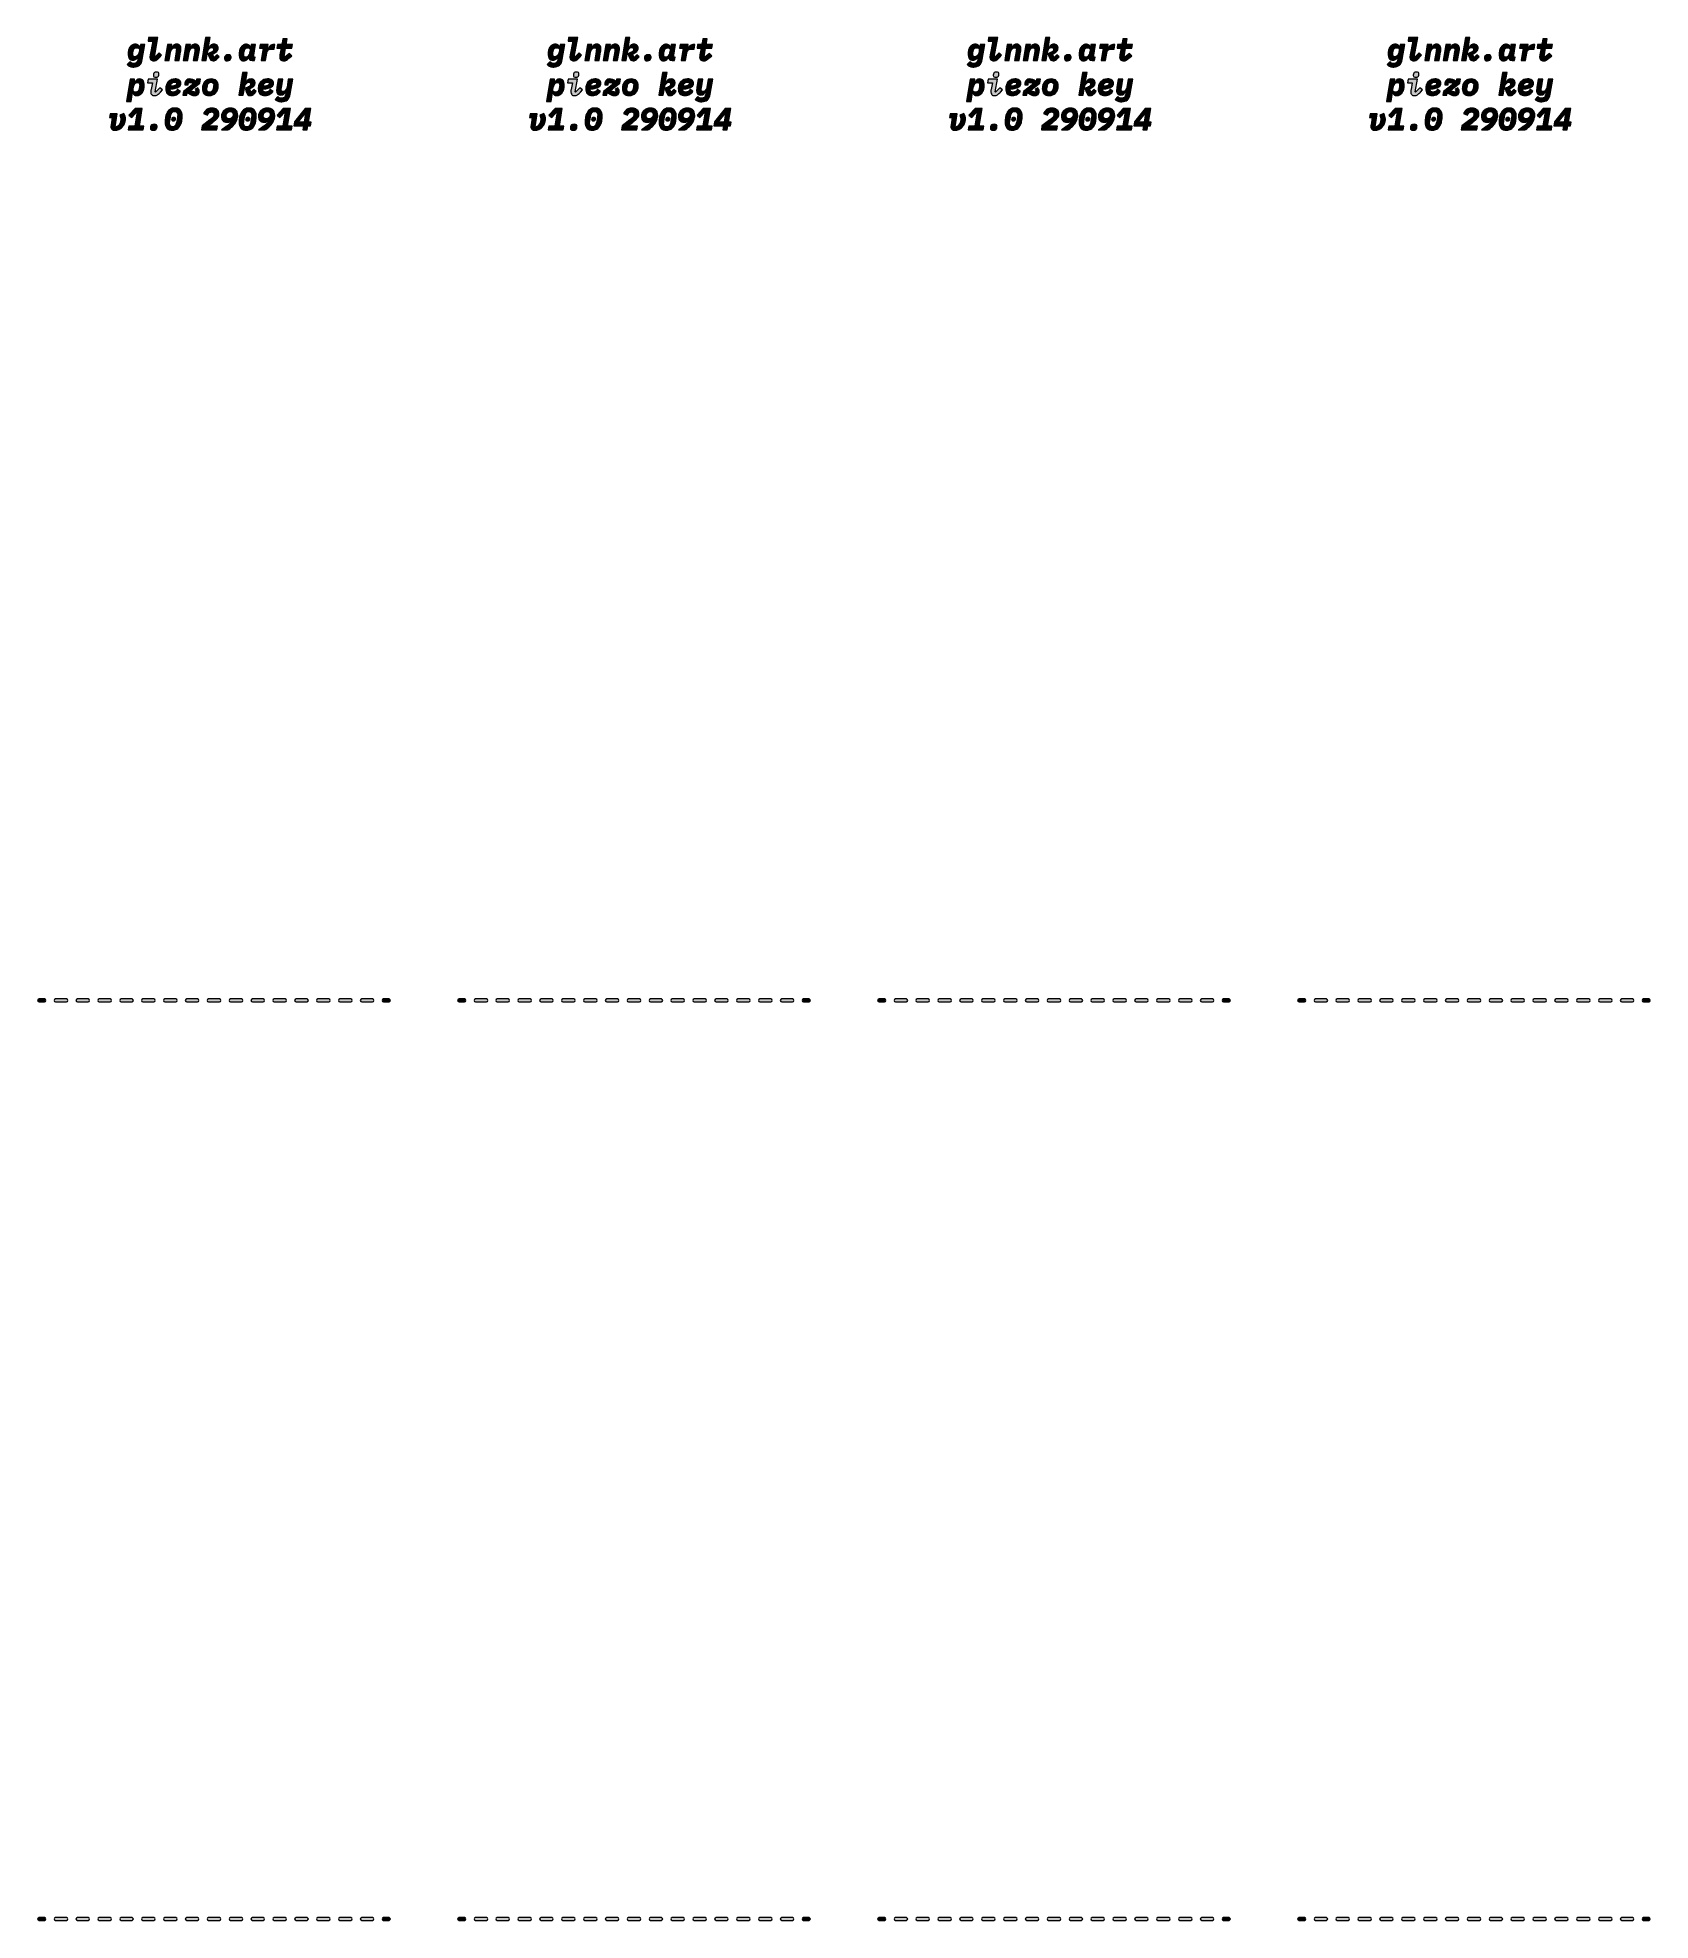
# Model space of a CAD drawing. Header units: millimetres. Extents: x 321 to 468, y -292 to -120.
import ezdxf

# ---------------------------------------------------------------- set-up
doc = ezdxf.new("R2010")
doc.units = ezdxf.units.MM
doc.header["$MEASUREMENT"] = 0
doc.layers.add('Layer 1', color=7, linetype='Continuous', lineweight=0)

msp = doc.modelspace()

# ---------------------------------------------------------------- hatches: boundary and pattern name
at = {"layer": 'Layer 1'}
h = msp.add_hatch(color=1, dxfattribs=at)
h.dxf.hatch_style = 2
edge = h.paths.add_edge_path()
edge.add_spline(control_points=[(331.66, -122.09), (331.54, -122.09), (331.45, -122.06), (331.4, -122), (331.34, -121.94), (331.31, -121.86), (331.31, -121.76), (331.31, -121.72), (331.31, -121.69), (331.32, -121.66), (331.32, -121.63), (331.33, -121.59), (331.34, -121.53), (331.34, -121.53), (331.57, -120.29), (331.57, -120.29), (331.57, -120.29), (331.14, -120.29), (331.14, -120.29), (331.14, -120.29), (331.19, -119.97), (331.19, -119.97), (331.19, -119.97), (332.04, -119.97), (332.04, -119.97), (332.04, -119.97), (331.71, -121.76), (331.71, -121.76), (331.71, -121.76), (331.75, -121.77), (331.75, -121.77), (331.75, -121.77), (332.14, -121.37), (332.14, -121.37), (332.14, -121.37), (332.37, -121.57), (332.37, -121.57), (332.37, -121.57), (332.2, -121.77), (332.2, -121.77), (332.1, -121.88), (332.01, -121.96), (331.93, -122.01), (331.84, -122.07), (331.75, -122.09), (331.66, -122.09)], knot_values=[0, 0, 0, 0, 1, 1, 1, 2, 2, 2, 3, 3, 3, 4, 4, 4, 5, 5, 5, 6, 6, 6, 7, 7, 7, 8, 8, 8, 9, 9, 9, 10, 10, 10, 11, 11, 11, 12, 12, 12, 13, 13, 13, 14, 14, 14, 15, 15, 15, 15], degree=3, periodic=0)
h = msp.add_hatch(color=1, dxfattribs=at)
h.dxf.hatch_style = 2
edge = h.paths.add_edge_path()
edge.add_spline(control_points=[(336.39, -119.97), (336.39, -119.97), (336.8, -119.97), (336.8, -119.97), (336.8, -119.97), (336.64, -120.95), (336.64, -120.95), (336.64, -120.95), (336.66, -120.95), (336.66, -120.95), (336.71, -120.84), (336.77, -120.75), (336.85, -120.68), (336.93, -120.61), (337.04, -120.57), (337.16, -120.57), (337.28, -120.57), (337.37, -120.6), (337.44, -120.67), (337.5, -120.74), (337.54, -120.82), (337.54, -120.92), (337.54, -121.05), (337.5, -121.16), (337.41, -121.25), (337.33, -121.33), (337.2, -121.4), (337.04, -121.45), (337.04, -121.45), (337.16, -121.76), (337.16, -121.76), (337.16, -121.76), (337.2, -121.76), (337.2, -121.76), (337.2, -121.76), (337.43, -121.54), (337.43, -121.54), (337.43, -121.54), (337.63, -121.73), (337.63, -121.73), (337.63, -121.73), (337.48, -121.89), (337.48, -121.89), (337.42, -121.96), (337.36, -122.01), (337.3, -122.04), (337.23, -122.08), (337.16, -122.09), (337.09, -122.09), (337, -122.09), (336.93, -122.07), (336.87, -122.02), (336.82, -121.97), (336.78, -121.9), (336.75, -121.81), (336.75, -121.81), (336.61, -121.42), (336.61, -121.42), (336.78, -121.37), (336.91, -121.32), (336.99, -121.26), (337.08, -121.21), (337.13, -121.13), (337.13, -121.04), (337.13, -120.99), (337.11, -120.95), (337.08, -120.92), (337.04, -120.89), (337, -120.88), (336.94, -120.88), (336.9, -120.88), (336.87, -120.89), (336.83, -120.91), (336.79, -120.92), (336.75, -120.96), (336.71, -121.01), (336.68, -121.05), (336.66, -121.09), (336.63, -121.13), (336.61, -121.18), (336.59, -121.23), (336.58, -121.3), (336.58, -121.3), (336.45, -122.06), (336.45, -122.06), (336.45, -122.06), (336.04, -122.06), (336.04, -122.06), (336.04, -122.06), (336.39, -119.97), (336.39, -119.97)], knot_values=[0, 0, 0, 0, 1, 1, 1, 2, 2, 2, 3, 3, 3, 4, 4, 4, 5, 5, 5, 6, 6, 6, 7, 7, 7, 8, 8, 8, 9, 9, 9, 10, 10, 10, 11, 11, 11, 12, 12, 12, 13, 13, 13, 14, 14, 14, 15, 15, 15, 16, 16, 16, 17, 17, 17, 18, 18, 18, 19, 19, 19, 20, 20, 20, 21, 21, 21, 22, 22, 22, 23, 23, 23, 24, 24, 24, 25, 25, 25, 26, 26, 26, 27, 27, 27, 28, 28, 28, 29, 29, 29, 30, 30, 30, 30], degree=3, periodic=0)
h = msp.add_hatch(color=1, dxfattribs=at)
h.dxf.hatch_style = 2
edge = h.paths.add_edge_path()
edge.add_spline(control_points=[(343.53, -122.09), (343.41, -122.09), (343.32, -122.06), (343.26, -122), (343.2, -121.93), (343.17, -121.84), (343.17, -121.73), (343.17, -121.71), (343.17, -121.68), (343.18, -121.65), (343.18, -121.63), (343.19, -121.59), (343.19, -121.55), (343.19, -121.55), (343.3, -120.93), (343.3, -120.93), (343.3, -120.93), (342.92, -120.93), (342.92, -120.93), (342.92, -120.93), (342.98, -120.6), (342.98, -120.6), (342.98, -120.6), (343.21, -120.6), (343.21, -120.6), (343.27, -120.6), (343.32, -120.59), (343.35, -120.57), (343.38, -120.54), (343.4, -120.5), (343.41, -120.44), (343.41, -120.44), (343.47, -120.09), (343.47, -120.09), (343.47, -120.09), (343.85, -120.09), (343.85, -120.09), (343.85, -120.09), (343.77, -120.6), (343.77, -120.6), (343.77, -120.6), (344.34, -120.6), (344.34, -120.6), (344.34, -120.6), (344.28, -120.93), (344.28, -120.93), (344.28, -120.93), (343.71, -120.93), (343.71, -120.93), (343.71, -120.93), (343.58, -121.74), (343.58, -121.74), (343.58, -121.74), (343.63, -121.76), (343.63, -121.76), (343.63, -121.76), (344.07, -121.41), (344.07, -121.41), (344.07, -121.41), (344.28, -121.64), (344.28, -121.64), (344.28, -121.64), (344.11, -121.79), (344.11, -121.79), (344.05, -121.84), (343.99, -121.89), (343.94, -121.92), (343.89, -121.96), (343.85, -121.99), (343.8, -122.02), (343.76, -122.05), (343.72, -122.06), (343.67, -122.08), (343.63, -122.09), (343.58, -122.09), (343.53, -122.09)], knot_values=[0, 0, 0, 0, 1, 1, 1, 2, 2, 2, 3, 3, 3, 4, 4, 4, 5, 5, 5, 6, 6, 6, 7, 7, 7, 8, 8, 8, 9, 9, 9, 10, 10, 10, 11, 11, 11, 12, 12, 12, 13, 13, 13, 14, 14, 14, 15, 15, 15, 16, 16, 16, 17, 17, 17, 18, 18, 18, 19, 19, 19, 20, 20, 20, 21, 21, 21, 22, 22, 22, 23, 23, 23, 24, 24, 24, 25, 25, 25, 25], degree=3, periodic=0)
h = msp.add_hatch(color=1, dxfattribs=at)
h.dxf.hatch_style = 2
edge = h.paths.add_edge_path()
edge.add_spline(control_points=[(370.06, -122.09), (369.94, -122.09), (369.85, -122.06), (369.8, -122), (369.74, -121.94), (369.71, -121.86), (369.71, -121.76), (369.71, -121.72), (369.71, -121.69), (369.72, -121.66), (369.72, -121.63), (369.73, -121.59), (369.74, -121.53), (369.74, -121.53), (369.97, -120.29), (369.97, -120.29), (369.97, -120.29), (369.54, -120.29), (369.54, -120.29), (369.54, -120.29), (369.59, -119.97), (369.59, -119.97), (369.59, -119.97), (370.44, -119.97), (370.44, -119.97), (370.44, -119.97), (370.11, -121.76), (370.11, -121.76), (370.11, -121.76), (370.15, -121.77), (370.15, -121.77), (370.15, -121.77), (370.54, -121.37), (370.54, -121.37), (370.54, -121.37), (370.77, -121.57), (370.77, -121.57), (370.77, -121.57), (370.6, -121.77), (370.6, -121.77), (370.5, -121.88), (370.41, -121.96), (370.33, -122.01), (370.24, -122.07), (370.15, -122.09), (370.06, -122.09)], knot_values=[0, 0, 0, 0, 1, 1, 1, 2, 2, 2, 3, 3, 3, 4, 4, 4, 5, 5, 5, 6, 6, 6, 7, 7, 7, 8, 8, 8, 9, 9, 9, 10, 10, 10, 11, 11, 11, 12, 12, 12, 13, 13, 13, 14, 14, 14, 15, 15, 15, 15], degree=3, periodic=0)
h = msp.add_hatch(color=1, dxfattribs=at)
h.dxf.hatch_style = 2
edge = h.paths.add_edge_path()
edge.add_spline(control_points=[(374.79, -119.97), (374.79, -119.97), (375.2, -119.97), (375.2, -119.97), (375.2, -119.97), (375.04, -120.95), (375.04, -120.95), (375.04, -120.95), (375.06, -120.95), (375.06, -120.95), (375.11, -120.84), (375.17, -120.75), (375.25, -120.68), (375.33, -120.61), (375.44, -120.57), (375.56, -120.57), (375.68, -120.57), (375.77, -120.6), (375.84, -120.67), (375.9, -120.74), (375.94, -120.82), (375.94, -120.92), (375.94, -121.05), (375.9, -121.16), (375.81, -121.25), (375.73, -121.33), (375.6, -121.4), (375.44, -121.45), (375.44, -121.45), (375.56, -121.76), (375.56, -121.76), (375.56, -121.76), (375.6, -121.76), (375.6, -121.76), (375.6, -121.76), (375.83, -121.54), (375.83, -121.54), (375.83, -121.54), (376.03, -121.73), (376.03, -121.73), (376.03, -121.73), (375.88, -121.89), (375.88, -121.89), (375.82, -121.96), (375.76, -122.01), (375.7, -122.04), (375.63, -122.08), (375.56, -122.09), (375.49, -122.09), (375.4, -122.09), (375.33, -122.07), (375.27, -122.02), (375.22, -121.97), (375.18, -121.9), (375.15, -121.81), (375.15, -121.81), (375.01, -121.42), (375.01, -121.42), (375.18, -121.37), (375.31, -121.32), (375.39, -121.26), (375.48, -121.21), (375.53, -121.13), (375.53, -121.04), (375.53, -120.99), (375.51, -120.95), (375.48, -120.92), (375.44, -120.89), (375.4, -120.88), (375.34, -120.88), (375.3, -120.88), (375.27, -120.89), (375.23, -120.91), (375.19, -120.92), (375.15, -120.96), (375.11, -121.01), (375.08, -121.05), (375.06, -121.09), (375.03, -121.13), (375.01, -121.18), (374.99, -121.23), (374.98, -121.3), (374.98, -121.3), (374.85, -122.06), (374.85, -122.06), (374.85, -122.06), (374.44, -122.06), (374.44, -122.06), (374.44, -122.06), (374.79, -119.97), (374.79, -119.97)], knot_values=[0, 0, 0, 0, 1, 1, 1, 2, 2, 2, 3, 3, 3, 4, 4, 4, 5, 5, 5, 6, 6, 6, 7, 7, 7, 8, 8, 8, 9, 9, 9, 10, 10, 10, 11, 11, 11, 12, 12, 12, 13, 13, 13, 14, 14, 14, 15, 15, 15, 16, 16, 16, 17, 17, 17, 18, 18, 18, 19, 19, 19, 20, 20, 20, 21, 21, 21, 22, 22, 22, 23, 23, 23, 24, 24, 24, 25, 25, 25, 26, 26, 26, 27, 27, 27, 28, 28, 28, 29, 29, 29, 30, 30, 30, 30], degree=3, periodic=0)
h = msp.add_hatch(color=1, dxfattribs=at)
h.dxf.hatch_style = 2
edge = h.paths.add_edge_path()
edge.add_spline(control_points=[(381.93, -122.09), (381.81, -122.09), (381.72, -122.06), (381.66, -122), (381.6, -121.93), (381.57, -121.84), (381.57, -121.73), (381.57, -121.71), (381.57, -121.68), (381.58, -121.65), (381.58, -121.63), (381.59, -121.59), (381.59, -121.55), (381.59, -121.55), (381.7, -120.93), (381.7, -120.93), (381.7, -120.93), (381.33, -120.93), (381.33, -120.93), (381.33, -120.93), (381.38, -120.6), (381.38, -120.6), (381.38, -120.6), (381.61, -120.6), (381.61, -120.6), (381.67, -120.6), (381.72, -120.59), (381.75, -120.57), (381.78, -120.54), (381.8, -120.5), (381.81, -120.44), (381.81, -120.44), (381.87, -120.09), (381.87, -120.09), (381.87, -120.09), (382.25, -120.09), (382.25, -120.09), (382.25, -120.09), (382.17, -120.6), (382.17, -120.6), (382.17, -120.6), (382.74, -120.6), (382.74, -120.6), (382.74, -120.6), (382.68, -120.93), (382.68, -120.93), (382.68, -120.93), (382.11, -120.93), (382.11, -120.93), (382.11, -120.93), (381.98, -121.74), (381.98, -121.74), (381.98, -121.74), (382.03, -121.76), (382.03, -121.76), (382.03, -121.76), (382.47, -121.41), (382.47, -121.41), (382.47, -121.41), (382.68, -121.64), (382.68, -121.64), (382.68, -121.64), (382.51, -121.79), (382.51, -121.79), (382.45, -121.84), (382.39, -121.89), (382.34, -121.92), (382.29, -121.96), (382.25, -121.99), (382.2, -122.02), (382.16, -122.05), (382.12, -122.06), (382.07, -122.08), (382.03, -122.09), (381.98, -122.09), (381.93, -122.09)], knot_values=[0, 0, 0, 0, 1, 1, 1, 2, 2, 2, 3, 3, 3, 4, 4, 4, 5, 5, 5, 6, 6, 6, 7, 7, 7, 8, 8, 8, 9, 9, 9, 10, 10, 10, 11, 11, 11, 12, 12, 12, 13, 13, 13, 14, 14, 14, 15, 15, 15, 16, 16, 16, 17, 17, 17, 18, 18, 18, 19, 19, 19, 20, 20, 20, 21, 21, 21, 22, 22, 22, 23, 23, 23, 24, 24, 24, 25, 25, 25, 25], degree=3, periodic=0)
h = msp.add_hatch(color=1, dxfattribs=at)
h.dxf.hatch_style = 2
edge = h.paths.add_edge_path()
edge.add_spline(control_points=[(408.46, -122.09), (408.34, -122.09), (408.25, -122.06), (408.2, -122), (408.14, -121.94), (408.11, -121.86), (408.11, -121.76), (408.11, -121.72), (408.11, -121.69), (408.12, -121.66), (408.12, -121.63), (408.13, -121.59), (408.14, -121.53), (408.14, -121.53), (408.37, -120.29), (408.37, -120.29), (408.37, -120.29), (407.94, -120.29), (407.94, -120.29), (407.94, -120.29), (407.99, -119.97), (407.99, -119.97), (407.99, -119.97), (408.84, -119.97), (408.84, -119.97), (408.84, -119.97), (408.51, -121.76), (408.51, -121.76), (408.51, -121.76), (408.55, -121.77), (408.55, -121.77), (408.55, -121.77), (408.94, -121.37), (408.94, -121.37), (408.94, -121.37), (409.17, -121.57), (409.17, -121.57), (409.17, -121.57), (409, -121.77), (409, -121.77), (408.9, -121.88), (408.81, -121.96), (408.73, -122.01), (408.64, -122.07), (408.55, -122.09), (408.46, -122.09)], knot_values=[0, 0, 0, 0, 1, 1, 1, 2, 2, 2, 3, 3, 3, 4, 4, 4, 5, 5, 5, 6, 6, 6, 7, 7, 7, 8, 8, 8, 9, 9, 9, 10, 10, 10, 11, 11, 11, 12, 12, 12, 13, 13, 13, 14, 14, 14, 15, 15, 15, 15], degree=3, periodic=0)
h = msp.add_hatch(color=1, dxfattribs=at)
h.dxf.hatch_style = 2
edge = h.paths.add_edge_path()
edge.add_spline(control_points=[(413.19, -119.97), (413.19, -119.97), (413.6, -119.97), (413.6, -119.97), (413.6, -119.97), (413.44, -120.95), (413.44, -120.95), (413.44, -120.95), (413.46, -120.95), (413.46, -120.95), (413.51, -120.84), (413.57, -120.75), (413.65, -120.68), (413.73, -120.61), (413.84, -120.57), (413.96, -120.57), (414.08, -120.57), (414.17, -120.6), (414.24, -120.67), (414.3, -120.74), (414.34, -120.82), (414.34, -120.92), (414.34, -121.05), (414.3, -121.16), (414.21, -121.25), (414.13, -121.33), (414, -121.4), (413.84, -121.45), (413.84, -121.45), (413.96, -121.76), (413.96, -121.76), (413.96, -121.76), (414, -121.76), (414, -121.76), (414, -121.76), (414.23, -121.54), (414.23, -121.54), (414.23, -121.54), (414.43, -121.73), (414.43, -121.73), (414.43, -121.73), (414.28, -121.89), (414.28, -121.89), (414.22, -121.96), (414.16, -122.01), (414.1, -122.04), (414.03, -122.08), (413.96, -122.09), (413.89, -122.09), (413.8, -122.09), (413.73, -122.07), (413.67, -122.02), (413.62, -121.97), (413.58, -121.9), (413.55, -121.81), (413.55, -121.81), (413.41, -121.42), (413.41, -121.42), (413.58, -121.37), (413.71, -121.32), (413.79, -121.26), (413.88, -121.21), (413.93, -121.13), (413.93, -121.04), (413.93, -120.99), (413.91, -120.95), (413.88, -120.92), (413.84, -120.89), (413.8, -120.88), (413.74, -120.88), (413.7, -120.88), (413.67, -120.89), (413.63, -120.91), (413.59, -120.92), (413.55, -120.96), (413.51, -121.01), (413.48, -121.05), (413.46, -121.09), (413.43, -121.13), (413.41, -121.18), (413.39, -121.23), (413.38, -121.3), (413.38, -121.3), (413.25, -122.06), (413.25, -122.06), (413.25, -122.06), (412.84, -122.06), (412.84, -122.06), (412.84, -122.06), (413.19, -119.97), (413.19, -119.97)], knot_values=[0, 0, 0, 0, 1, 1, 1, 2, 2, 2, 3, 3, 3, 4, 4, 4, 5, 5, 5, 6, 6, 6, 7, 7, 7, 8, 8, 8, 9, 9, 9, 10, 10, 10, 11, 11, 11, 12, 12, 12, 13, 13, 13, 14, 14, 14, 15, 15, 15, 16, 16, 16, 17, 17, 17, 18, 18, 18, 19, 19, 19, 20, 20, 20, 21, 21, 21, 22, 22, 22, 23, 23, 23, 24, 24, 24, 25, 25, 25, 26, 26, 26, 27, 27, 27, 28, 28, 28, 29, 29, 29, 30, 30, 30, 30], degree=3, periodic=0)
h = msp.add_hatch(color=1, dxfattribs=at)
h.dxf.hatch_style = 2
edge = h.paths.add_edge_path()
edge.add_spline(control_points=[(420.33, -122.09), (420.21, -122.09), (420.12, -122.06), (420.06, -122), (420, -121.93), (419.97, -121.84), (419.97, -121.73), (419.97, -121.71), (419.97, -121.68), (419.98, -121.65), (419.98, -121.63), (419.99, -121.59), (419.99, -121.55), (419.99, -121.55), (420.1, -120.93), (420.1, -120.93), (420.1, -120.93), (419.73, -120.93), (419.73, -120.93), (419.73, -120.93), (419.78, -120.6), (419.78, -120.6), (419.78, -120.6), (420.01, -120.6), (420.01, -120.6), (420.07, -120.6), (420.12, -120.59), (420.15, -120.57), (420.18, -120.54), (420.2, -120.5), (420.21, -120.44), (420.21, -120.44), (420.27, -120.09), (420.27, -120.09), (420.27, -120.09), (420.65, -120.09), (420.65, -120.09), (420.65, -120.09), (420.57, -120.6), (420.57, -120.6), (420.57, -120.6), (421.14, -120.6), (421.14, -120.6), (421.14, -120.6), (421.08, -120.93), (421.08, -120.93), (421.08, -120.93), (420.51, -120.93), (420.51, -120.93), (420.51, -120.93), (420.38, -121.74), (420.38, -121.74), (420.38, -121.74), (420.43, -121.76), (420.43, -121.76), (420.43, -121.76), (420.87, -121.41), (420.87, -121.41), (420.87, -121.41), (421.08, -121.64), (421.08, -121.64), (421.08, -121.64), (420.91, -121.79), (420.91, -121.79), (420.85, -121.84), (420.79, -121.89), (420.74, -121.92), (420.69, -121.96), (420.65, -121.99), (420.6, -122.02), (420.56, -122.05), (420.52, -122.06), (420.47, -122.08), (420.43, -122.09), (420.38, -122.09), (420.33, -122.09)], knot_values=[0, 0, 0, 0, 1, 1, 1, 2, 2, 2, 3, 3, 3, 4, 4, 4, 5, 5, 5, 6, 6, 6, 7, 7, 7, 8, 8, 8, 9, 9, 9, 10, 10, 10, 11, 11, 11, 12, 12, 12, 13, 13, 13, 14, 14, 14, 15, 15, 15, 16, 16, 16, 17, 17, 17, 18, 18, 18, 19, 19, 19, 20, 20, 20, 21, 21, 21, 22, 22, 22, 23, 23, 23, 24, 24, 24, 25, 25, 25, 25], degree=3, periodic=0)
h = msp.add_hatch(color=1, dxfattribs=at)
h.dxf.hatch_style = 2
edge = h.paths.add_edge_path()
edge.add_spline(control_points=[(446.86, -122.09), (446.74, -122.09), (446.65, -122.06), (446.6, -122), (446.54, -121.94), (446.51, -121.86), (446.51, -121.76), (446.51, -121.72), (446.51, -121.69), (446.52, -121.66), (446.52, -121.63), (446.53, -121.59), (446.54, -121.53), (446.54, -121.53), (446.77, -120.29), (446.77, -120.29), (446.77, -120.29), (446.34, -120.29), (446.34, -120.29), (446.34, -120.29), (446.39, -119.97), (446.39, -119.97), (446.39, -119.97), (447.24, -119.97), (447.24, -119.97), (447.24, -119.97), (446.91, -121.76), (446.91, -121.76), (446.91, -121.76), (446.95, -121.77), (446.95, -121.77), (446.95, -121.77), (447.34, -121.37), (447.34, -121.37), (447.34, -121.37), (447.57, -121.57), (447.57, -121.57), (447.57, -121.57), (447.4, -121.77), (447.4, -121.77), (447.3, -121.88), (447.21, -121.96), (447.13, -122.01), (447.04, -122.07), (446.95, -122.09), (446.86, -122.09)], knot_values=[0, 0, 0, 0, 1, 1, 1, 2, 2, 2, 3, 3, 3, 4, 4, 4, 5, 5, 5, 6, 6, 6, 7, 7, 7, 8, 8, 8, 9, 9, 9, 10, 10, 10, 11, 11, 11, 12, 12, 12, 13, 13, 13, 14, 14, 14, 15, 15, 15, 15], degree=3, periodic=0)
h = msp.add_hatch(color=1, dxfattribs=at)
h.dxf.hatch_style = 2
edge = h.paths.add_edge_path()
edge.add_spline(control_points=[(451.59, -119.97), (451.59, -119.97), (452, -119.97), (452, -119.97), (452, -119.97), (451.84, -120.95), (451.84, -120.95), (451.84, -120.95), (451.86, -120.95), (451.86, -120.95), (451.91, -120.84), (451.97, -120.75), (452.05, -120.68), (452.13, -120.61), (452.24, -120.57), (452.36, -120.57), (452.48, -120.57), (452.57, -120.6), (452.64, -120.67), (452.71, -120.74), (452.74, -120.82), (452.74, -120.92), (452.74, -121.05), (452.7, -121.16), (452.61, -121.25), (452.53, -121.33), (452.4, -121.4), (452.24, -121.45), (452.24, -121.45), (452.36, -121.76), (452.36, -121.76), (452.36, -121.76), (452.4, -121.76), (452.4, -121.76), (452.4, -121.76), (452.63, -121.54), (452.63, -121.54), (452.63, -121.54), (452.83, -121.73), (452.83, -121.73), (452.83, -121.73), (452.68, -121.89), (452.68, -121.89), (452.62, -121.96), (452.56, -122.01), (452.5, -122.04), (452.43, -122.08), (452.36, -122.09), (452.29, -122.09), (452.2, -122.09), (452.13, -122.07), (452.07, -122.02), (452.02, -121.97), (451.98, -121.9), (451.95, -121.81), (451.95, -121.81), (451.81, -121.42), (451.81, -121.42), (451.98, -121.37), (452.11, -121.32), (452.19, -121.26), (452.28, -121.21), (452.33, -121.13), (452.33, -121.04), (452.33, -120.99), (452.31, -120.95), (452.28, -120.92), (452.24, -120.89), (452.2, -120.88), (452.14, -120.88), (452.1, -120.88), (452.07, -120.89), (452.03, -120.91), (451.99, -120.92), (451.95, -120.96), (451.91, -121.01), (451.88, -121.05), (451.86, -121.09), (451.83, -121.13), (451.81, -121.18), (451.79, -121.23), (451.78, -121.3), (451.78, -121.3), (451.65, -122.06), (451.65, -122.06), (451.65, -122.06), (451.24, -122.06), (451.24, -122.06), (451.24, -122.06), (451.59, -119.97), (451.59, -119.97)], knot_values=[0, 0, 0, 0, 1, 1, 1, 2, 2, 2, 3, 3, 3, 4, 4, 4, 5, 5, 5, 6, 6, 6, 7, 7, 7, 8, 8, 8, 9, 9, 9, 10, 10, 10, 11, 11, 11, 12, 12, 12, 13, 13, 13, 14, 14, 14, 15, 15, 15, 16, 16, 16, 17, 17, 17, 18, 18, 18, 19, 19, 19, 20, 20, 20, 21, 21, 21, 22, 22, 22, 23, 23, 23, 24, 24, 24, 25, 25, 25, 26, 26, 26, 27, 27, 27, 28, 28, 28, 29, 29, 29, 30, 30, 30, 30], degree=3, periodic=0)
h = msp.add_hatch(color=1, dxfattribs=at)
h.dxf.hatch_style = 2
edge = h.paths.add_edge_path()
edge.add_spline(control_points=[(458.73, -122.09), (458.61, -122.09), (458.52, -122.06), (458.46, -122), (458.4, -121.93), (458.37, -121.84), (458.37, -121.73), (458.37, -121.71), (458.37, -121.68), (458.38, -121.65), (458.38, -121.63), (458.39, -121.59), (458.39, -121.55), (458.39, -121.55), (458.5, -120.93), (458.5, -120.93), (458.5, -120.93), (458.13, -120.93), (458.13, -120.93), (458.13, -120.93), (458.18, -120.6), (458.18, -120.6), (458.18, -120.6), (458.41, -120.6), (458.41, -120.6), (458.47, -120.6), (458.52, -120.59), (458.55, -120.57), (458.58, -120.54), (458.6, -120.5), (458.61, -120.44), (458.61, -120.44), (458.67, -120.09), (458.67, -120.09), (458.67, -120.09), (459.05, -120.09), (459.05, -120.09), (459.05, -120.09), (458.97, -120.6), (458.97, -120.6), (458.97, -120.6), (459.54, -120.6), (459.54, -120.6), (459.54, -120.6), (459.48, -120.93), (459.48, -120.93), (459.48, -120.93), (458.91, -120.93), (458.91, -120.93), (458.91, -120.93), (458.78, -121.74), (458.78, -121.74), (458.78, -121.74), (458.83, -121.76), (458.83, -121.76), (458.83, -121.76), (459.27, -121.41), (459.27, -121.41), (459.27, -121.41), (459.48, -121.64), (459.48, -121.64), (459.48, -121.64), (459.31, -121.79), (459.31, -121.79), (459.25, -121.84), (459.19, -121.89), (459.14, -121.92), (459.09, -121.96), (459.05, -121.99), (459, -122.02), (458.96, -122.05), (458.92, -122.06), (458.87, -122.08), (458.83, -122.09), (458.78, -122.09), (458.73, -122.09)], knot_values=[0, 0, 0, 0, 1, 1, 1, 2, 2, 2, 3, 3, 3, 4, 4, 4, 5, 5, 5, 6, 6, 6, 7, 7, 7, 8, 8, 8, 9, 9, 9, 10, 10, 10, 11, 11, 11, 12, 12, 12, 13, 13, 13, 14, 14, 14, 15, 15, 15, 16, 16, 16, 17, 17, 17, 18, 18, 18, 19, 19, 19, 20, 20, 20, 21, 21, 21, 22, 22, 22, 23, 23, 23, 24, 24, 24, 25, 25, 25, 25], degree=3, periodic=0)
h = msp.add_hatch(color=1, dxfattribs=at)
h.dxf.hatch_style = 2
edge = h.paths.add_edge_path()
edge.add_spline(control_points=[(329.93, -121.72), (329.99, -121.72), (330.03, -121.7), (330.07, -121.68), (330.1, -121.66), (330.14, -121.63), (330.17, -121.59), (330.2, -121.56), (330.22, -121.53), (330.25, -121.48), (330.28, -121.44), (330.3, -121.38), (330.31, -121.31), (330.31, -121.31), (330.34, -121.12), (330.34, -121.12), (330.36, -121.06), (330.34, -121), (330.31, -120.96), (330.27, -120.91), (330.21, -120.89), (330.12, -120.89), (330.01, -120.89), (329.93, -120.92), (329.88, -120.99), (329.82, -121.05), (329.79, -121.13), (329.77, -121.24), (329.77, -121.24), (329.75, -121.35), (329.75, -121.35), (329.75, -121.37), (329.74, -121.39), (329.74, -121.41), (329.74, -121.44), (329.74, -121.46), (329.74, -121.49), (329.74, -121.55), (329.75, -121.61), (329.78, -121.65), (329.81, -121.69), (329.86, -121.72), (329.93, -121.72)], knot_values=[0, 0, 0, 0, 1, 1, 1, 2, 2, 2, 3, 3, 3, 4, 4, 4, 5, 5, 5, 6, 6, 6, 7, 7, 7, 8, 8, 8, 9, 9, 9, 10, 10, 10, 11, 11, 11, 12, 12, 12, 13, 13, 13, 14, 14, 14, 14], degree=3, periodic=0)
edge = h.paths.add_edge_path()
edge.add_spline(control_points=[(329.83, -122.66), (329.7, -122.66), (329.58, -122.65), (329.49, -122.62), (329.39, -122.59), (329.31, -122.53), (329.24, -122.44), (329.24, -122.44), (329.48, -122.19), (329.48, -122.19), (329.53, -122.24), (329.58, -122.28), (329.64, -122.3), (329.69, -122.33), (329.76, -122.34), (329.82, -122.34), (329.87, -122.34), (329.92, -122.33), (329.96, -122.32), (330, -122.31), (330.04, -122.29), (330.07, -122.26), (330.11, -122.22), (330.14, -122.18), (330.16, -122.12), (330.18, -122.07), (330.2, -122), (330.21, -121.91), (330.21, -121.91), (330.26, -121.66), (330.26, -121.66), (330.26, -121.66), (330.24, -121.66), (330.24, -121.66), (330.21, -121.71), (330.18, -121.77), (330.15, -121.81), (330.12, -121.86), (330.09, -121.9), (330.05, -121.93), (330.01, -121.97), (329.97, -121.99), (329.92, -122.01), (329.87, -122.03), (329.82, -122.04), (329.75, -122.04), (329.67, -122.04), (329.61, -122.02), (329.55, -122), (329.5, -121.97), (329.45, -121.93), (329.42, -121.88), (329.38, -121.83), (329.36, -121.77), (329.34, -121.7), (329.32, -121.63), (329.32, -121.55), (329.32, -121.47), (329.32, -121.34), (329.33, -121.22), (329.36, -121.11), (329.39, -121), (329.44, -120.9), (329.49, -120.82), (329.55, -120.74), (329.62, -120.68), (329.7, -120.64), (329.78, -120.59), (329.88, -120.57), (329.98, -120.57), (330.1, -120.57), (330.18, -120.6), (330.24, -120.65), (330.3, -120.71), (330.34, -120.78), (330.36, -120.88), (330.36, -120.88), (330.38, -120.88), (330.38, -120.88), (330.38, -120.88), (330.43, -120.6), (330.43, -120.6), (330.43, -120.6), (330.84, -120.6), (330.84, -120.6), (330.84, -120.6), (330.61, -121.96), (330.61, -121.96), (330.58, -122.2), (330.49, -122.37), (330.36, -122.49), (330.22, -122.6), (330.05, -122.66), (329.83, -122.66)], knot_values=[0, 0, 0, 0, 1, 1, 1, 2, 2, 2, 3, 3, 3, 4, 4, 4, 5, 5, 5, 6, 6, 6, 7, 7, 7, 8, 8, 8, 9, 9, 9, 10, 10, 10, 11, 11, 11, 12, 12, 12, 13, 13, 13, 14, 14, 14, 15, 15, 15, 16, 16, 16, 17, 17, 17, 18, 18, 18, 19, 19, 19, 20, 20, 20, 21, 21, 21, 22, 22, 22, 23, 23, 23, 24, 24, 24, 25, 25, 25, 26, 26, 26, 27, 27, 27, 28, 28, 28, 29, 29, 29, 30, 30, 30, 31, 31, 31, 31], degree=3, periodic=0)
h = msp.add_hatch(color=1, dxfattribs=at)
h.dxf.hatch_style = 2
edge = h.paths.add_edge_path()
edge.add_spline(control_points=[(332.66, -122.06), (332.66, -122.06), (332.9, -120.6), (332.9, -120.6), (332.9, -120.6), (333.31, -120.6), (333.31, -120.6), (333.31, -120.6), (333.26, -120.95), (333.26, -120.95), (333.26, -120.95), (333.27, -120.95), (333.27, -120.95), (333.32, -120.83), (333.39, -120.74), (333.46, -120.67), (333.53, -120.6), (333.63, -120.57), (333.74, -120.57), (333.82, -120.57), (333.88, -120.58), (333.93, -120.6), (333.98, -120.63), (334.02, -120.66), (334.05, -120.7), (334.08, -120.73), (334.1, -120.78), (334.12, -120.83), (334.13, -120.88), (334.14, -120.93), (334.14, -120.99), (334.14, -121.03), (334.14, -121.08), (334.14, -121.12), (334.13, -121.16), (334.12, -121.22), (334.11, -121.28), (334.11, -121.28), (333.98, -122.06), (333.98, -122.06), (333.98, -122.06), (333.57, -122.06), (333.57, -122.06), (333.57, -122.06), (333.71, -121.23), (333.71, -121.23), (333.71, -121.21), (333.72, -121.18), (333.72, -121.15), (333.73, -121.13), (333.73, -121.09), (333.73, -121.06), (333.73, -121.04), (333.72, -121.02), (333.72, -121), (333.71, -120.98), (333.7, -120.96), (333.69, -120.94), (333.68, -120.93), (333.66, -120.91), (333.64, -120.9), (333.62, -120.89), (333.59, -120.89), (333.56, -120.89), (333.51, -120.89), (333.47, -120.9), (333.43, -120.92), (333.4, -120.94), (333.36, -120.98), (333.33, -121.02), (333.31, -121.05), (333.28, -121.09), (333.25, -121.14), (333.23, -121.19), (333.21, -121.24), (333.2, -121.3), (333.2, -121.3), (333.07, -122.06), (333.07, -122.06), (333.07, -122.06), (332.66, -122.06), (332.66, -122.06)], knot_values=[0, 0, 0, 0, 1, 1, 1, 2, 2, 2, 3, 3, 3, 4, 4, 4, 5, 5, 5, 6, 6, 6, 7, 7, 7, 8, 8, 8, 9, 9, 9, 10, 10, 10, 11, 11, 11, 12, 12, 12, 13, 13, 13, 14, 14, 14, 15, 15, 15, 16, 16, 16, 17, 17, 17, 18, 18, 18, 19, 19, 19, 20, 20, 20, 21, 21, 21, 22, 22, 22, 23, 23, 23, 24, 24, 24, 25, 25, 25, 26, 26, 26, 27, 27, 27, 27], degree=3, periodic=0)
h = msp.add_hatch(color=1, dxfattribs=at)
h.dxf.hatch_style = 2
edge = h.paths.add_edge_path()
edge.add_spline(control_points=[(334.35, -122.06), (334.35, -122.06), (334.59, -120.6), (334.59, -120.6), (334.59, -120.6), (335.01, -120.6), (335.01, -120.6), (335.01, -120.6), (334.95, -120.95), (334.95, -120.95), (334.95, -120.95), (334.96, -120.95), (334.96, -120.95), (335.02, -120.83), (335.08, -120.74), (335.15, -120.67), (335.23, -120.6), (335.32, -120.57), (335.44, -120.57), (335.51, -120.57), (335.57, -120.58), (335.62, -120.6), (335.67, -120.63), (335.71, -120.66), (335.74, -120.7), (335.77, -120.73), (335.8, -120.78), (335.81, -120.83), (335.83, -120.88), (335.84, -120.93), (335.84, -120.99), (335.84, -121.03), (335.83, -121.08), (335.83, -121.12), (335.82, -121.16), (335.82, -121.22), (335.8, -121.28), (335.8, -121.28), (335.67, -122.06), (335.67, -122.06), (335.67, -122.06), (335.26, -122.06), (335.26, -122.06), (335.26, -122.06), (335.4, -121.23), (335.4, -121.23), (335.4, -121.21), (335.41, -121.18), (335.41, -121.15), (335.42, -121.13), (335.42, -121.09), (335.42, -121.06), (335.42, -121.04), (335.42, -121.02), (335.41, -121), (335.41, -120.98), (335.4, -120.96), (335.38, -120.94), (335.37, -120.93), (335.35, -120.91), (335.33, -120.9), (335.31, -120.89), (335.28, -120.89), (335.25, -120.89), (335.2, -120.89), (335.16, -120.9), (335.12, -120.92), (335.09, -120.94), (335.05, -120.98), (335.02, -121.02), (335, -121.05), (334.98, -121.09), (334.95, -121.14), (334.92, -121.19), (334.9, -121.24), (334.89, -121.3), (334.89, -121.3), (334.76, -122.06), (334.76, -122.06), (334.76, -122.06), (334.35, -122.06), (334.35, -122.06)], knot_values=[0, 0, 0, 0, 1, 1, 1, 2, 2, 2, 3, 3, 3, 4, 4, 4, 5, 5, 5, 6, 6, 6, 7, 7, 7, 8, 8, 8, 9, 9, 9, 10, 10, 10, 11, 11, 11, 12, 12, 12, 13, 13, 13, 14, 14, 14, 15, 15, 15, 16, 16, 16, 17, 17, 17, 18, 18, 18, 19, 19, 19, 20, 20, 20, 21, 21, 21, 22, 22, 22, 23, 23, 23, 24, 24, 24, 25, 25, 25, 26, 26, 26, 27, 27, 27, 27], degree=3, periodic=0)
h = msp.add_hatch(color=1, dxfattribs=at)
h.dxf.hatch_style = 2
edge = h.paths.add_edge_path()
edge.add_spline(control_points=[(338.39, -122.09), (338.29, -122.09), (338.23, -122.08), (338.19, -122.04), (338.15, -122), (338.13, -121.96), (338.13, -121.91), (338.13, -121.88), (338.13, -121.83), (338.14, -121.76), (338.15, -121.7), (338.18, -121.65), (338.24, -121.6), (338.29, -121.56), (338.37, -121.54), (338.47, -121.54), (338.56, -121.54), (338.63, -121.55), (338.67, -121.59), (338.71, -121.63), (338.73, -121.67), (338.73, -121.73), (338.73, -121.75), (338.72, -121.8), (338.71, -121.87), (338.7, -121.93), (338.67, -121.98), (338.62, -122.03), (338.57, -122.07), (338.49, -122.09), (338.39, -122.09)], knot_values=[0, 0, 0, 0, 1, 1, 1, 2, 2, 2, 3, 3, 3, 4, 4, 4, 5, 5, 5, 6, 6, 6, 7, 7, 7, 8, 8, 8, 9, 9, 9, 10, 10, 10, 10], degree=3, periodic=0)
h = msp.add_hatch(color=1, dxfattribs=at)
h.dxf.hatch_style = 2
edge = h.paths.add_edge_path()
edge.add_spline(control_points=[(340.06, -121.77), (340.11, -121.77), (340.15, -121.76), (340.19, -121.74), (340.23, -121.71), (340.27, -121.68), (340.3, -121.64), (340.32, -121.61), (340.34, -121.57), (340.37, -121.53), (340.39, -121.48), (340.41, -121.42), (340.42, -121.36), (340.42, -121.36), (340.46, -121.13), (340.46, -121.13), (340.47, -121.05), (340.47, -121), (340.43, -120.95), (340.4, -120.91), (340.34, -120.89), (340.26, -120.89), (340.15, -120.89), (340.08, -120.92), (340.03, -120.98), (339.98, -121.04), (339.94, -121.12), (339.92, -121.23), (339.92, -121.23), (339.9, -121.4), (339.9, -121.4), (339.89, -121.42), (339.89, -121.44), (339.89, -121.46), (339.89, -121.48), (339.89, -121.51), (339.89, -121.53), (339.89, -121.6), (339.9, -121.66), (339.92, -121.7), (339.95, -121.75), (339.99, -121.77), (340.06, -121.77)], knot_values=[0, 0, 0, 0, 1, 1, 1, 2, 2, 2, 3, 3, 3, 4, 4, 4, 5, 5, 5, 6, 6, 6, 7, 7, 7, 8, 8, 8, 9, 9, 9, 10, 10, 10, 11, 11, 11, 12, 12, 12, 13, 13, 13, 14, 14, 14, 14], degree=3, periodic=0)
edge = h.paths.add_edge_path()
edge.add_spline(control_points=[(339.87, -122.09), (339.79, -122.09), (339.73, -122.08), (339.68, -122.05), (339.63, -122.03), (339.59, -121.99), (339.56, -121.94), (339.52, -121.89), (339.5, -121.83), (339.49, -121.76), (339.47, -121.68), (339.47, -121.6), (339.47, -121.52), (339.47, -121.38), (339.48, -121.25), (339.51, -121.13), (339.54, -121.02), (339.59, -120.92), (339.64, -120.83), (339.7, -120.75), (339.77, -120.69), (339.85, -120.64), (339.93, -120.59), (340.02, -120.57), (340.13, -120.57), (340.24, -120.57), (340.32, -120.6), (340.37, -120.65), (340.43, -120.7), (340.46, -120.78), (340.48, -120.88), (340.48, -120.88), (340.5, -120.88), (340.5, -120.88), (340.5, -120.88), (340.55, -120.6), (340.55, -120.6), (340.55, -120.6), (340.96, -120.6), (340.96, -120.6), (340.96, -120.6), (340.77, -121.76), (340.77, -121.76), (340.77, -121.76), (340.92, -121.76), (340.92, -121.76), (340.92, -121.76), (340.87, -122.06), (340.87, -122.06), (340.87, -122.06), (340.66, -122.06), (340.66, -122.06), (340.55, -122.06), (340.47, -122.03), (340.41, -121.98), (340.36, -121.93), (340.34, -121.85), (340.36, -121.75), (340.36, -121.75), (340.36, -121.71), (340.36, -121.71), (340.36, -121.71), (340.35, -121.71), (340.35, -121.71), (340.32, -121.77), (340.29, -121.82), (340.26, -121.87), (340.23, -121.91), (340.2, -121.95), (340.16, -121.99), (340.13, -122.02), (340.09, -122.05), (340.04, -122.07), (339.99, -122.09), (339.94, -122.09), (339.87, -122.09)], knot_values=[0, 0, 0, 0, 1, 1, 1, 2, 2, 2, 3, 3, 3, 4, 4, 4, 5, 5, 5, 6, 6, 6, 7, 7, 7, 8, 8, 8, 9, 9, 9, 10, 10, 10, 11, 11, 11, 12, 12, 12, 13, 13, 13, 14, 14, 14, 15, 15, 15, 16, 16, 16, 17, 17, 17, 18, 18, 18, 19, 19, 19, 20, 20, 20, 21, 21, 21, 22, 22, 22, 23, 23, 23, 24, 24, 24, 25, 25, 25, 25], degree=3, periodic=0)
h = msp.add_hatch(color=1, dxfattribs=at)
h.dxf.hatch_style = 2
edge = h.paths.add_edge_path()
edge.add_spline(control_points=[(341.47, -122.06), (341.47, -122.06), (341.66, -120.93), (341.66, -120.93), (341.66, -120.93), (341.32, -120.93), (341.32, -120.93), (341.32, -120.93), (341.38, -120.6), (341.38, -120.6), (341.38, -120.6), (342.12, -120.6), (342.12, -120.6), (342.12, -120.6), (342.04, -121.05), (342.04, -121.05), (342.04, -121.05), (342.06, -121.05), (342.06, -121.05), (342.12, -120.91), (342.2, -120.8), (342.29, -120.72), (342.38, -120.64), (342.5, -120.6), (342.64, -120.6), (342.64, -120.6), (342.74, -120.6), (342.74, -120.6), (342.74, -120.6), (342.67, -121.02), (342.67, -121.02), (342.67, -121.02), (342.41, -121.02), (342.41, -121.02), (342.33, -121.02), (342.27, -121.03), (342.22, -121.05), (342.18, -121.07), (342.14, -121.1), (342.1, -121.14), (342.09, -121.17), (342.06, -121.2), (342.04, -121.25), (342.01, -121.3), (342, -121.34), (341.99, -121.39), (341.99, -121.39), (341.88, -122.06), (341.88, -122.06), (341.88, -122.06), (341.47, -122.06), (341.47, -122.06)], knot_values=[0, 0, 0, 0, 1, 1, 1, 2, 2, 2, 3, 3, 3, 4, 4, 4, 5, 5, 5, 6, 6, 6, 7, 7, 7, 8, 8, 8, 9, 9, 9, 10, 10, 10, 11, 11, 11, 12, 12, 12, 13, 13, 13, 14, 14, 14, 15, 15, 15, 16, 16, 16, 17, 17, 17, 17], degree=3, periodic=0)
h = msp.add_hatch(color=1, dxfattribs=at)
h.dxf.hatch_style = 2
edge = h.paths.add_edge_path()
edge.add_spline(control_points=[(368.33, -121.72), (368.39, -121.72), (368.43, -121.7), (368.47, -121.68), (368.5, -121.66), (368.54, -121.63), (368.57, -121.59), (368.6, -121.56), (368.62, -121.53), (368.65, -121.48), (368.68, -121.44), (368.7, -121.38), (368.71, -121.31), (368.71, -121.31), (368.74, -121.12), (368.74, -121.12), (368.76, -121.06), (368.74, -121), (368.71, -120.96), (368.67, -120.91), (368.61, -120.89), (368.52, -120.89), (368.41, -120.89), (368.33, -120.92), (368.28, -120.99), (368.22, -121.05), (368.19, -121.13), (368.17, -121.24), (368.17, -121.24), (368.15, -121.35), (368.15, -121.35), (368.15, -121.37), (368.14, -121.39), (368.14, -121.41), (368.14, -121.44), (368.14, -121.46), (368.14, -121.49), (368.14, -121.55), (368.15, -121.61), (368.18, -121.65), (368.21, -121.69), (368.26, -121.72), (368.33, -121.72)], knot_values=[0, 0, 0, 0, 1, 1, 1, 2, 2, 2, 3, 3, 3, 4, 4, 4, 5, 5, 5, 6, 6, 6, 7, 7, 7, 8, 8, 8, 9, 9, 9, 10, 10, 10, 11, 11, 11, 12, 12, 12, 13, 13, 13, 14, 14, 14, 14], degree=3, periodic=0)
edge = h.paths.add_edge_path()
edge.add_spline(control_points=[(368.23, -122.66), (368.1, -122.66), (367.98, -122.65), (367.89, -122.62), (367.79, -122.59), (367.71, -122.53), (367.64, -122.44), (367.64, -122.44), (367.88, -122.19), (367.88, -122.19), (367.93, -122.24), (367.98, -122.28), (368.04, -122.3), (368.09, -122.33), (368.16, -122.34), (368.22, -122.34), (368.27, -122.34), (368.32, -122.33), (368.36, -122.32), (368.4, -122.31), (368.44, -122.29), (368.47, -122.26), (368.51, -122.22), (368.54, -122.18), (368.56, -122.12), (368.58, -122.07), (368.6, -122), (368.61, -121.91), (368.61, -121.91), (368.66, -121.66), (368.66, -121.66), (368.66, -121.66), (368.64, -121.66), (368.64, -121.66), (368.61, -121.71), (368.58, -121.77), (368.55, -121.81), (368.52, -121.86), (368.49, -121.9), (368.45, -121.93), (368.41, -121.97), (368.37, -121.99), (368.32, -122.01), (368.27, -122.03), (368.22, -122.04), (368.15, -122.04), (368.07, -122.04), (368.01, -122.02), (367.95, -122), (367.9, -121.97), (367.85, -121.93), (367.82, -121.88), (367.78, -121.83), (367.76, -121.77), (367.74, -121.7), (367.72, -121.63), (367.72, -121.55), (367.72, -121.47), (367.72, -121.34), (367.73, -121.22), (367.76, -121.11), (367.79, -121), (367.84, -120.9), (367.89, -120.82), (367.95, -120.74), (368.02, -120.68), (368.1, -120.64), (368.18, -120.59), (368.28, -120.57), (368.38, -120.57), (368.5, -120.57), (368.58, -120.6), (368.64, -120.65), (368.7, -120.71), (368.74, -120.78), (368.76, -120.88), (368.76, -120.88), (368.78, -120.88), (368.78, -120.88), (368.78, -120.88), (368.83, -120.6), (368.83, -120.6), (368.83, -120.6), (369.24, -120.6), (369.24, -120.6), (369.24, -120.6), (369.01, -121.96), (369.01, -121.96), (368.98, -122.2), (368.89, -122.37), (368.76, -122.49), (368.62, -122.6), (368.45, -122.66), (368.23, -122.66)], knot_values=[0, 0, 0, 0, 1, 1, 1, 2, 2, 2, 3, 3, 3, 4, 4, 4, 5, 5, 5, 6, 6, 6, 7, 7, 7, 8, 8, 8, 9, 9, 9, 10, 10, 10, 11, 11, 11, 12, 12, 12, 13, 13, 13, 14, 14, 14, 15, 15, 15, 16, 16, 16, 17, 17, 17, 18, 18, 18, 19, 19, 19, 20, 20, 20, 21, 21, 21, 22, 22, 22, 23, 23, 23, 24, 24, 24, 25, 25, 25, 26, 26, 26, 27, 27, 27, 28, 28, 28, 29, 29, 29, 30, 30, 30, 31, 31, 31, 31], degree=3, periodic=0)
h = msp.add_hatch(color=1, dxfattribs=at)
h.dxf.hatch_style = 2
edge = h.paths.add_edge_path()
edge.add_spline(control_points=[(371.06, -122.06), (371.06, -122.06), (371.3, -120.6), (371.3, -120.6), (371.3, -120.6), (371.71, -120.6), (371.71, -120.6), (371.71, -120.6), (371.66, -120.95), (371.66, -120.95), (371.66, -120.95), (371.67, -120.95), (371.67, -120.95), (371.72, -120.83), (371.79, -120.74), (371.86, -120.67), (371.93, -120.6), (372.03, -120.57), (372.14, -120.57), (372.22, -120.57), (372.28, -120.58), (372.33, -120.6), (372.38, -120.63), (372.42, -120.66), (372.45, -120.7), (372.48, -120.73), (372.5, -120.78), (372.52, -120.83), (372.53, -120.88), (372.54, -120.93), (372.54, -120.99), (372.54, -121.03), (372.54, -121.08), (372.54, -121.12), (372.53, -121.16), (372.52, -121.22), (372.51, -121.28), (372.51, -121.28), (372.38, -122.06), (372.38, -122.06), (372.38, -122.06), (371.97, -122.06), (371.97, -122.06), (371.97, -122.06), (372.11, -121.23), (372.11, -121.23), (372.11, -121.21), (372.12, -121.18), (372.12, -121.15), (372.13, -121.13), (372.13, -121.09), (372.13, -121.06), (372.13, -121.04), (372.12, -121.02), (372.12, -121), (372.11, -120.98), (372.1, -120.96), (372.09, -120.94), (372.08, -120.93), (372.06, -120.91), (372.04, -120.9), (372.02, -120.89), (371.99, -120.89), (371.96, -120.89), (371.91, -120.89), (371.87, -120.9), (371.83, -120.92), (371.8, -120.94), (371.76, -120.98), (371.73, -121.02), (371.71, -121.05), (371.68, -121.09), (371.65, -121.14), (371.63, -121.19), (371.61, -121.24), (371.6, -121.3), (371.6, -121.3), (371.47, -122.06), (371.47, -122.06), (371.47, -122.06), (371.06, -122.06), (371.06, -122.06)], knot_values=[0, 0, 0, 0, 1, 1, 1, 2, 2, 2, 3, 3, 3, 4, 4, 4, 5, 5, 5, 6, 6, 6, 7, 7, 7, 8, 8, 8, 9, 9, 9, 10, 10, 10, 11, 11, 11, 12, 12, 12, 13, 13, 13, 14, 14, 14, 15, 15, 15, 16, 16, 16, 17, 17, 17, 18, 18, 18, 19, 19, 19, 20, 20, 20, 21, 21, 21, 22, 22, 22, 23, 23, 23, 24, 24, 24, 25, 25, 25, 26, 26, 26, 27, 27, 27, 27], degree=3, periodic=0)
h = msp.add_hatch(color=1, dxfattribs=at)
h.dxf.hatch_style = 2
edge = h.paths.add_edge_path()
edge.add_spline(control_points=[(372.75, -122.06), (372.75, -122.06), (372.99, -120.6), (372.99, -120.6), (372.99, -120.6), (373.41, -120.6), (373.41, -120.6), (373.41, -120.6), (373.35, -120.95), (373.35, -120.95), (373.35, -120.95), (373.36, -120.95), (373.36, -120.95), (373.42, -120.83), (373.48, -120.74), (373.55, -120.67), (373.63, -120.6), (373.72, -120.57), (373.84, -120.57), (373.91, -120.57), (373.97, -120.58), (374.02, -120.6), (374.07, -120.63), (374.11, -120.66), (374.14, -120.7), (374.17, -120.73), (374.2, -120.78), (374.21, -120.83), (374.23, -120.88), (374.24, -120.93), (374.24, -120.99), (374.24, -121.03), (374.23, -121.08), (374.23, -121.12), (374.22, -121.16), (374.22, -121.22), (374.2, -121.28), (374.2, -121.28), (374.07, -122.06), (374.07, -122.06), (374.07, -122.06), (373.66, -122.06), (373.66, -122.06), (373.66, -122.06), (373.8, -121.23), (373.8, -121.23), (373.8, -121.21), (373.81, -121.18), (373.81, -121.15), (373.82, -121.13), (373.82, -121.09), (373.82, -121.06), (373.82, -121.04), (373.82, -121.02), (373.81, -121), (373.81, -120.98), (373.8, -120.96), (373.78, -120.94), (373.77, -120.93), (373.75, -120.91), (373.73, -120.9), (373.71, -120.89), (373.68, -120.89), (373.65, -120.89), (373.6, -120.89), (373.56, -120.9), (373.52, -120.92), (373.49, -120.94), (373.45, -120.98), (373.42, -121.02), (373.4, -121.05), (373.38, -121.09), (373.35, -121.14), (373.32, -121.19), (373.3, -121.24), (373.29, -121.3), (373.29, -121.3), (373.16, -122.06), (373.16, -122.06), (373.16, -122.06), (372.75, -122.06), (372.75, -122.06)], knot_values=[0, 0, 0, 0, 1, 1, 1, 2, 2, 2, 3, 3, 3, 4, 4, 4, 5, 5, 5, 6, 6, 6, 7, 7, 7, 8, 8, 8, 9, 9, 9, 10, 10, 10, 11, 11, 11, 12, 12, 12, 13, 13, 13, 14, 14, 14, 15, 15, 15, 16, 16, 16, 17, 17, 17, 18, 18, 18, 19, 19, 19, 20, 20, 20, 21, 21, 21, 22, 22, 22, 23, 23, 23, 24, 24, 24, 25, 25, 25, 26, 26, 26, 27, 27, 27, 27], degree=3, periodic=0)
h = msp.add_hatch(color=1, dxfattribs=at)
h.dxf.hatch_style = 2
edge = h.paths.add_edge_path()
edge.add_spline(control_points=[(376.79, -122.09), (376.69, -122.09), (376.63, -122.08), (376.59, -122.04), (376.55, -122), (376.53, -121.96), (376.53, -121.91), (376.53, -121.88), (376.53, -121.83), (376.54, -121.76), (376.55, -121.7), (376.58, -121.65), (376.64, -121.6), (376.69, -121.56), (376.77, -121.54), (376.87, -121.54), (376.96, -121.54), (377.03, -121.55), (377.07, -121.59), (377.11, -121.63), (377.13, -121.67), (377.13, -121.73), (377.13, -121.75), (377.12, -121.8), (377.11, -121.87), (377.1, -121.93), (377.07, -121.98), (377.02, -122.03), (376.97, -122.07), (376.89, -122.09), (376.79, -122.09)], knot_values=[0, 0, 0, 0, 1, 1, 1, 2, 2, 2, 3, 3, 3, 4, 4, 4, 5, 5, 5, 6, 6, 6, 7, 7, 7, 8, 8, 8, 9, 9, 9, 10, 10, 10, 10], degree=3, periodic=0)
h = msp.add_hatch(color=1, dxfattribs=at)
h.dxf.hatch_style = 2
edge = h.paths.add_edge_path()
edge.add_spline(control_points=[(378.46, -121.77), (378.51, -121.77), (378.55, -121.76), (378.59, -121.74), (378.63, -121.71), (378.67, -121.68), (378.7, -121.64), (378.72, -121.61), (378.74, -121.57), (378.77, -121.53), (378.79, -121.48), (378.81, -121.42), (378.82, -121.36), (378.82, -121.36), (378.86, -121.13), (378.86, -121.13), (378.87, -121.05), (378.87, -121), (378.83, -120.95), (378.8, -120.91), (378.74, -120.89), (378.66, -120.89), (378.55, -120.89), (378.48, -120.92), (378.43, -120.98), (378.38, -121.04), (378.34, -121.12), (378.33, -121.23), (378.33, -121.23), (378.3, -121.4), (378.3, -121.4), (378.29, -121.42), (378.29, -121.44), (378.29, -121.46), (378.29, -121.48), (378.29, -121.51), (378.29, -121.53), (378.29, -121.6), (378.3, -121.66), (378.32, -121.7), (378.35, -121.75), (378.39, -121.77), (378.46, -121.77)], knot_values=[0, 0, 0, 0, 1, 1, 1, 2, 2, 2, 3, 3, 3, 4, 4, 4, 5, 5, 5, 6, 6, 6, 7, 7, 7, 8, 8, 8, 9, 9, 9, 10, 10, 10, 11, 11, 11, 12, 12, 12, 13, 13, 13, 14, 14, 14, 14], degree=3, periodic=0)
edge = h.paths.add_edge_path()
edge.add_spline(control_points=[(378.27, -122.09), (378.19, -122.09), (378.13, -122.08), (378.08, -122.05), (378.03, -122.03), (377.99, -121.99), (377.96, -121.94), (377.92, -121.89), (377.9, -121.83), (377.89, -121.76), (377.87, -121.68), (377.87, -121.6), (377.87, -121.52), (377.87, -121.38), (377.88, -121.25), (377.91, -121.13), (377.94, -121.02), (377.99, -120.92), (378.04, -120.83), (378.1, -120.75), (378.17, -120.69), (378.25, -120.64), (378.33, -120.59), (378.42, -120.57), (378.53, -120.57), (378.64, -120.57), (378.72, -120.6), (378.77, -120.65), (378.83, -120.7), (378.86, -120.78), (378.88, -120.88), (378.88, -120.88), (378.9, -120.88), (378.9, -120.88), (378.9, -120.88), (378.95, -120.6), (378.95, -120.6), (378.95, -120.6), (379.36, -120.6), (379.36, -120.6), (379.36, -120.6), (379.17, -121.76), (379.17, -121.76), (379.17, -121.76), (379.32, -121.76), (379.32, -121.76), (379.32, -121.76), (379.27, -122.06), (379.27, -122.06), (379.27, -122.06), (379.06, -122.06), (379.06, -122.06), (378.95, -122.06), (378.87, -122.03), (378.81, -121.98), (378.76, -121.93), (378.74, -121.85), (378.76, -121.75), (378.76, -121.75), (378.76, -121.71), (378.76, -121.71), (378.76, -121.71), (378.75, -121.71), (378.75, -121.71), (378.72, -121.77), (378.69, -121.82), (378.66, -121.87), (378.63, -121.91), (378.6, -121.95), (378.56, -121.99), (378.53, -122.02), (378.49, -122.05), (378.44, -122.07), (378.39, -122.09), (378.34, -122.09), (378.27, -122.09)], knot_values=[0, 0, 0, 0, 1, 1, 1, 2, 2, 2, 3, 3, 3, 4, 4, 4, 5, 5, 5, 6, 6, 6, 7, 7, 7, 8, 8, 8, 9, 9, 9, 10, 10, 10, 11, 11, 11, 12, 12, 12, 13, 13, 13, 14, 14, 14, 15, 15, 15, 16, 16, 16, 17, 17, 17, 18, 18, 18, 19, 19, 19, 20, 20, 20, 21, 21, 21, 22, 22, 22, 23, 23, 23, 24, 24, 24, 25, 25, 25, 25], degree=3, periodic=0)
h = msp.add_hatch(color=1, dxfattribs=at)
h.dxf.hatch_style = 2
edge = h.paths.add_edge_path()
edge.add_spline(control_points=[(379.87, -122.06), (379.87, -122.06), (380.06, -120.93), (380.06, -120.93), (380.06, -120.93), (379.72, -120.93), (379.72, -120.93), (379.72, -120.93), (379.78, -120.6), (379.78, -120.6), (379.78, -120.6), (380.52, -120.6), (380.52, -120.6), (380.52, -120.6), (380.44, -121.05), (380.44, -121.05), (380.44, -121.05), (380.46, -121.05), (380.46, -121.05), (380.52, -120.91), (380.6, -120.8), (380.69, -120.72), (380.78, -120.64), (380.9, -120.6), (381.04, -120.6), (381.04, -120.6), (381.14, -120.6), (381.14, -120.6), (381.14, -120.6), (381.07, -121.02), (381.07, -121.02), (381.07, -121.02), (380.81, -121.02), (380.81, -121.02), (380.73, -121.02), (380.67, -121.03), (380.62, -121.05), (380.58, -121.07), (380.54, -121.1), (380.5, -121.14), (380.49, -121.17), (380.46, -121.2), (380.44, -121.25), (380.41, -121.3), (380.4, -121.34), (380.39, -121.39), (380.39, -121.39), (380.28, -122.06), (380.28, -122.06), (380.28, -122.06), (379.87, -122.06), (379.87, -122.06)], knot_values=[0, 0, 0, 0, 1, 1, 1, 2, 2, 2, 3, 3, 3, 4, 4, 4, 5, 5, 5, 6, 6, 6, 7, 7, 7, 8, 8, 8, 9, 9, 9, 10, 10, 10, 11, 11, 11, 12, 12, 12, 13, 13, 13, 14, 14, 14, 15, 15, 15, 16, 16, 16, 17, 17, 17, 17], degree=3, periodic=0)
h = msp.add_hatch(color=1, dxfattribs=at)
h.dxf.hatch_style = 2
edge = h.paths.add_edge_path()
edge.add_spline(control_points=[(406.73, -121.72), (406.79, -121.72), (406.83, -121.7), (406.87, -121.68), (406.9, -121.66), (406.94, -121.63), (406.97, -121.59), (407, -121.56), (407.02, -121.53), (407.05, -121.48), (407.08, -121.44), (407.1, -121.38), (407.11, -121.31), (407.11, -121.31), (407.14, -121.12), (407.14, -121.12), (407.16, -121.06), (407.14, -121), (407.11, -120.96), (407.07, -120.91), (407.01, -120.89), (406.92, -120.89), (406.81, -120.89), (406.73, -120.92), (406.68, -120.99), (406.62, -121.05), (406.59, -121.13), (406.57, -121.24), (406.57, -121.24), (406.55, -121.35), (406.55, -121.35), (406.55, -121.37), (406.54, -121.39), (406.54, -121.41), (406.54, -121.44), (406.54, -121.46), (406.54, -121.49), (406.54, -121.55), (406.55, -121.61), (406.58, -121.65), (406.61, -121.69), (406.66, -121.72), (406.73, -121.72)], knot_values=[0, 0, 0, 0, 1, 1, 1, 2, 2, 2, 3, 3, 3, 4, 4, 4, 5, 5, 5, 6, 6, 6, 7, 7, 7, 8, 8, 8, 9, 9, 9, 10, 10, 10, 11, 11, 11, 12, 12, 12, 13, 13, 13, 14, 14, 14, 14], degree=3, periodic=0)
edge = h.paths.add_edge_path()
edge.add_spline(control_points=[(406.63, -122.66), (406.5, -122.66), (406.38, -122.65), (406.29, -122.62), (406.19, -122.59), (406.11, -122.53), (406.04, -122.44), (406.04, -122.44), (406.28, -122.19), (406.28, -122.19), (406.33, -122.24), (406.38, -122.28), (406.44, -122.3), (406.49, -122.33), (406.56, -122.34), (406.62, -122.34), (406.67, -122.34), (406.72, -122.33), (406.76, -122.32), (406.8, -122.31), (406.84, -122.29), (406.87, -122.26), (406.91, -122.22), (406.94, -122.18), (406.96, -122.12), (406.98, -122.07), (407, -122), (407.01, -121.91), (407.01, -121.91), (407.06, -121.66), (407.06, -121.66), (407.06, -121.66), (407.04, -121.66), (407.04, -121.66), (407.01, -121.71), (406.98, -121.77), (406.95, -121.81), (406.92, -121.86), (406.89, -121.9), (406.85, -121.93), (406.81, -121.97), (406.77, -121.99), (406.72, -122.01), (406.67, -122.03), (406.62, -122.04), (406.55, -122.04), (406.47, -122.04), (406.41, -122.02), (406.35, -122), (406.3, -121.97), (406.25, -121.93), (406.22, -121.88), (406.18, -121.83), (406.16, -121.77), (406.14, -121.7), (406.12, -121.63), (406.12, -121.55), (406.12, -121.47), (406.12, -121.34), (406.13, -121.22), (406.16, -121.11), (406.19, -121), (406.24, -120.9), (406.29, -120.82), (406.35, -120.74), (406.42, -120.68), (406.5, -120.64), (406.58, -120.59), (406.68, -120.57), (406.78, -120.57), (406.9, -120.57), (406.98, -120.6), (407.04, -120.65), (407.1, -120.71), (407.14, -120.78), (407.16, -120.88), (407.16, -120.88), (407.18, -120.88), (407.18, -120.88), (407.18, -120.88), (407.23, -120.6), (407.23, -120.6), (407.23, -120.6), (407.64, -120.6), (407.64, -120.6), (407.64, -120.6), (407.41, -121.96), (407.41, -121.96), (407.38, -122.2), (407.29, -122.37), (407.16, -122.49), (407.02, -122.6), (406.85, -122.66), (406.63, -122.66)], knot_values=[0, 0, 0, 0, 1, 1, 1, 2, 2, 2, 3, 3, 3, 4, 4, 4, 5, 5, 5, 6, 6, 6, 7, 7, 7, 8, 8, 8, 9, 9, 9, 10, 10, 10, 11, 11, 11, 12, 12, 12, 13, 13, 13, 14, 14, 14, 15, 15, 15, 16, 16, 16, 17, 17, 17, 18, 18, 18, 19, 19, 19, 20, 20, 20, 21, 21, 21, 22, 22, 22, 23, 23, 23, 24, 24, 24, 25, 25, 25, 26, 26, 26, 27, 27, 27, 28, 28, 28, 29, 29, 29, 30, 30, 30, 31, 31, 31, 31], degree=3, periodic=0)
h = msp.add_hatch(color=1, dxfattribs=at)
h.dxf.hatch_style = 2
edge = h.paths.add_edge_path()
edge.add_spline(control_points=[(409.46, -122.06), (409.46, -122.06), (409.7, -120.6), (409.7, -120.6), (409.7, -120.6), (410.11, -120.6), (410.11, -120.6), (410.11, -120.6), (410.06, -120.95), (410.06, -120.95), (410.06, -120.95), (410.07, -120.95), (410.07, -120.95), (410.13, -120.83), (410.19, -120.74), (410.26, -120.67), (410.33, -120.6), (410.43, -120.57), (410.54, -120.57), (410.62, -120.57), (410.68, -120.58), (410.73, -120.6), (410.78, -120.63), (410.82, -120.66), (410.85, -120.7), (410.88, -120.73), (410.9, -120.78), (410.92, -120.83), (410.93, -120.88), (410.94, -120.93), (410.94, -120.99), (410.94, -121.03), (410.94, -121.08), (410.94, -121.12), (410.93, -121.16), (410.92, -121.22), (410.91, -121.28), (410.91, -121.28), (410.78, -122.06), (410.78, -122.06), (410.78, -122.06), (410.37, -122.06), (410.37, -122.06), (410.37, -122.06), (410.51, -121.23), (410.51, -121.23), (410.51, -121.21), (410.52, -121.18), (410.52, -121.15), (410.53, -121.13), (410.53, -121.09), (410.53, -121.06), (410.53, -121.04), (410.52, -121.02), (410.52, -121), (410.51, -120.98), (410.5, -120.96), (410.49, -120.94), (410.48, -120.93), (410.46, -120.91), (410.44, -120.9), (410.42, -120.89), (410.39, -120.89), (410.36, -120.89), (410.31, -120.89), (410.27, -120.9), (410.23, -120.92), (410.2, -120.94), (410.16, -120.98), (410.13, -121.02), (410.11, -121.05), (410.08, -121.09), (410.05, -121.14), (410.03, -121.19), (410.01, -121.24), (410, -121.3), (410, -121.3), (409.87, -122.06), (409.87, -122.06), (409.87, -122.06), (409.46, -122.06), (409.46, -122.06)], knot_values=[0, 0, 0, 0, 1, 1, 1, 2, 2, 2, 3, 3, 3, 4, 4, 4, 5, 5, 5, 6, 6, 6, 7, 7, 7, 8, 8, 8, 9, 9, 9, 10, 10, 10, 11, 11, 11, 12, 12, 12, 13, 13, 13, 14, 14, 14, 15, 15, 15, 16, 16, 16, 17, 17, 17, 18, 18, 18, 19, 19, 19, 20, 20, 20, 21, 21, 21, 22, 22, 22, 23, 23, 23, 24, 24, 24, 25, 25, 25, 26, 26, 26, 27, 27, 27, 27], degree=3, periodic=0)
h = msp.add_hatch(color=1, dxfattribs=at)
h.dxf.hatch_style = 2
edge = h.paths.add_edge_path()
edge.add_spline(control_points=[(411.15, -122.06), (411.15, -122.06), (411.39, -120.6), (411.39, -120.6), (411.39, -120.6), (411.81, -120.6), (411.81, -120.6), (411.81, -120.6), (411.75, -120.95), (411.75, -120.95), (411.75, -120.95), (411.76, -120.95), (411.76, -120.95), (411.82, -120.83), (411.88, -120.74), (411.95, -120.67), (412.03, -120.6), (412.12, -120.57), (412.24, -120.57), (412.31, -120.57), (412.37, -120.58), (412.42, -120.6), (412.47, -120.63), (412.51, -120.66), (412.54, -120.7), (412.57, -120.73), (412.6, -120.78), (412.61, -120.83), (412.63, -120.88), (412.64, -120.93), (412.64, -120.99), (412.64, -121.03), (412.63, -121.08), (412.63, -121.12), (412.62, -121.16), (412.62, -121.22), (412.6, -121.28), (412.6, -121.28), (412.47, -122.06), (412.47, -122.06), (412.47, -122.06), (412.06, -122.06), (412.06, -122.06), (412.06, -122.06), (412.2, -121.23), (412.2, -121.23), (412.2, -121.21), (412.21, -121.18), (412.21, -121.15), (412.22, -121.13), (412.22, -121.09), (412.22, -121.06), (412.22, -121.04), (412.22, -121.02), (412.21, -121), (412.21, -120.98), (412.2, -120.96), (412.18, -120.94), (412.17, -120.93), (412.15, -120.91), (412.13, -120.9), (412.11, -120.89), (412.08, -120.89), (412.05, -120.89), (412, -120.89), (411.96, -120.9), (411.92, -120.92), (411.89, -120.94), (411.85, -120.98), (411.82, -121.02), (411.8, -121.05), (411.78, -121.09), (411.75, -121.14), (411.72, -121.19), (411.7, -121.24), (411.69, -121.3), (411.69, -121.3), (411.56, -122.06), (411.56, -122.06), (411.56, -122.06), (411.15, -122.06), (411.15, -122.06)], knot_values=[0, 0, 0, 0, 1, 1, 1, 2, 2, 2, 3, 3, 3, 4, 4, 4, 5, 5, 5, 6, 6, 6, 7, 7, 7, 8, 8, 8, 9, 9, 9, 10, 10, 10, 11, 11, 11, 12, 12, 12, 13, 13, 13, 14, 14, 14, 15, 15, 15, 16, 16, 16, 17, 17, 17, 18, 18, 18, 19, 19, 19, 20, 20, 20, 21, 21, 21, 22, 22, 22, 23, 23, 23, 24, 24, 24, 25, 25, 25, 26, 26, 26, 27, 27, 27, 27], degree=3, periodic=0)
h = msp.add_hatch(color=1, dxfattribs=at)
h.dxf.hatch_style = 2
edge = h.paths.add_edge_path()
edge.add_spline(control_points=[(415.19, -122.09), (415.09, -122.09), (415.03, -122.08), (414.99, -122.04), (414.95, -122), (414.93, -121.96), (414.93, -121.91), (414.93, -121.88), (414.93, -121.83), (414.94, -121.76), (414.95, -121.7), (414.98, -121.65), (415.04, -121.6), (415.09, -121.56), (415.17, -121.54), (415.27, -121.54), (415.36, -121.54), (415.43, -121.55), (415.47, -121.59), (415.51, -121.63), (415.53, -121.67), (415.53, -121.73), (415.53, -121.75), (415.52, -121.8), (415.51, -121.87), (415.5, -121.93), (415.47, -121.98), (415.42, -122.03), (415.37, -122.07), (415.29, -122.09), (415.19, -122.09)], knot_values=[0, 0, 0, 0, 1, 1, 1, 2, 2, 2, 3, 3, 3, 4, 4, 4, 5, 5, 5, 6, 6, 6, 7, 7, 7, 8, 8, 8, 9, 9, 9, 10, 10, 10, 10], degree=3, periodic=0)
h = msp.add_hatch(color=1, dxfattribs=at)
h.dxf.hatch_style = 2
edge = h.paths.add_edge_path()
edge.add_spline(control_points=[(416.86, -121.77), (416.91, -121.77), (416.95, -121.76), (416.99, -121.74), (417.03, -121.71), (417.07, -121.68), (417.1, -121.64), (417.12, -121.61), (417.14, -121.57), (417.17, -121.53), (417.19, -121.48), (417.21, -121.42), (417.22, -121.36), (417.22, -121.36), (417.26, -121.13), (417.26, -121.13), (417.27, -121.05), (417.27, -121), (417.23, -120.95), (417.2, -120.91), (417.14, -120.89), (417.06, -120.89), (416.95, -120.89), (416.88, -120.92), (416.83, -120.98), (416.78, -121.04), (416.74, -121.12), (416.73, -121.23), (416.73, -121.23), (416.7, -121.4), (416.7, -121.4), (416.69, -121.42), (416.69, -121.44), (416.69, -121.46), (416.69, -121.48), (416.69, -121.51), (416.69, -121.53), (416.69, -121.6), (416.7, -121.66), (416.72, -121.7), (416.75, -121.75), (416.79, -121.77), (416.86, -121.77)], knot_values=[0, 0, 0, 0, 1, 1, 1, 2, 2, 2, 3, 3, 3, 4, 4, 4, 5, 5, 5, 6, 6, 6, 7, 7, 7, 8, 8, 8, 9, 9, 9, 10, 10, 10, 11, 11, 11, 12, 12, 12, 13, 13, 13, 14, 14, 14, 14], degree=3, periodic=0)
edge = h.paths.add_edge_path()
edge.add_spline(control_points=[(416.67, -122.09), (416.59, -122.09), (416.53, -122.08), (416.48, -122.05), (416.43, -122.03), (416.39, -121.99), (416.36, -121.94), (416.32, -121.89), (416.3, -121.83), (416.29, -121.76), (416.27, -121.68), (416.27, -121.6), (416.27, -121.52), (416.27, -121.38), (416.28, -121.25), (416.31, -121.13), (416.34, -121.02), (416.39, -120.92), (416.44, -120.83), (416.5, -120.75), (416.57, -120.69), (416.65, -120.64), (416.73, -120.59), (416.82, -120.57), (416.93, -120.57), (417.04, -120.57), (417.12, -120.6), (417.17, -120.65), (417.23, -120.7), (417.26, -120.78), (417.28, -120.88), (417.28, -120.88), (417.3, -120.88), (417.3, -120.88), (417.3, -120.88), (417.35, -120.6), (417.35, -120.6), (417.35, -120.6), (417.76, -120.6), (417.76, -120.6), (417.76, -120.6), (417.57, -121.76), (417.57, -121.76), (417.57, -121.76), (417.72, -121.76), (417.72, -121.76), (417.72, -121.76), (417.67, -122.06), (417.67, -122.06), (417.67, -122.06), (417.46, -122.06), (417.46, -122.06), (417.35, -122.06), (417.27, -122.03), (417.22, -121.98), (417.16, -121.93), (417.14, -121.85), (417.16, -121.75), (417.16, -121.75), (417.16, -121.71), (417.16, -121.71), (417.16, -121.71), (417.15, -121.71), (417.15, -121.71), (417.12, -121.77), (417.09, -121.82), (417.06, -121.87), (417.03, -121.91), (417, -121.95), (416.96, -121.99), (416.93, -122.02), (416.89, -122.05), (416.84, -122.07), (416.79, -122.09), (416.74, -122.09), (416.67, -122.09)], knot_values=[0, 0, 0, 0, 1, 1, 1, 2, 2, 2, 3, 3, 3, 4, 4, 4, 5, 5, 5, 6, 6, 6, 7, 7, 7, 8, 8, 8, 9, 9, 9, 10, 10, 10, 11, 11, 11, 12, 12, 12, 13, 13, 13, 14, 14, 14, 15, 15, 15, 16, 16, 16, 17, 17, 17, 18, 18, 18, 19, 19, 19, 20, 20, 20, 21, 21, 21, 22, 22, 22, 23, 23, 23, 24, 24, 24, 25, 25, 25, 25], degree=3, periodic=0)
h = msp.add_hatch(color=1, dxfattribs=at)
h.dxf.hatch_style = 2
edge = h.paths.add_edge_path()
edge.add_spline(control_points=[(418.27, -122.06), (418.27, -122.06), (418.46, -120.93), (418.46, -120.93), (418.46, -120.93), (418.12, -120.93), (418.12, -120.93), (418.12, -120.93), (418.18, -120.6), (418.18, -120.6), (418.18, -120.6), (418.92, -120.6), (418.92, -120.6), (418.92, -120.6), (418.84, -121.05), (418.84, -121.05), (418.84, -121.05), (418.86, -121.05), (418.86, -121.05), (418.92, -120.91), (419, -120.8), (419.09, -120.72), (419.18, -120.64), (419.3, -120.6), (419.44, -120.6), (419.44, -120.6), (419.54, -120.6), (419.54, -120.6), (419.54, -120.6), (419.47, -121.02), (419.47, -121.02), (419.47, -121.02), (419.21, -121.02), (419.21, -121.02), (419.13, -121.02), (419.07, -121.03), (419.02, -121.05), (418.98, -121.07), (418.94, -121.1), (418.9, -121.14), (418.89, -121.17), (418.86, -121.2), (418.84, -121.25), (418.81, -121.3), (418.8, -121.34), (418.79, -121.39), (418.79, -121.39), (418.68, -122.06), (418.68, -122.06), (418.68, -122.06), (418.27, -122.06), (418.27, -122.06)], knot_values=[0, 0, 0, 0, 1, 1, 1, 2, 2, 2, 3, 3, 3, 4, 4, 4, 5, 5, 5, 6, 6, 6, 7, 7, 7, 8, 8, 8, 9, 9, 9, 10, 10, 10, 11, 11, 11, 12, 12, 12, 13, 13, 13, 14, 14, 14, 15, 15, 15, 16, 16, 16, 17, 17, 17, 17], degree=3, periodic=0)
h = msp.add_hatch(color=1, dxfattribs=at)
h.dxf.hatch_style = 2
edge = h.paths.add_edge_path()
edge.add_spline(control_points=[(445.13, -121.72), (445.19, -121.72), (445.23, -121.7), (445.27, -121.68), (445.3, -121.66), (445.34, -121.63), (445.37, -121.59), (445.4, -121.56), (445.42, -121.53), (445.45, -121.48), (445.48, -121.44), (445.5, -121.38), (445.51, -121.31), (445.51, -121.31), (445.54, -121.12), (445.54, -121.12), (445.56, -121.06), (445.54, -121), (445.51, -120.96), (445.47, -120.91), (445.41, -120.89), (445.32, -120.89), (445.21, -120.89), (445.13, -120.92), (445.08, -120.99), (445.02, -121.05), (444.99, -121.13), (444.97, -121.24), (444.97, -121.24), (444.95, -121.35), (444.95, -121.35), (444.95, -121.37), (444.94, -121.39), (444.94, -121.41), (444.94, -121.44), (444.94, -121.46), (444.94, -121.49), (444.94, -121.55), (444.95, -121.61), (444.98, -121.65), (445.01, -121.69), (445.06, -121.72), (445.13, -121.72)], knot_values=[0, 0, 0, 0, 1, 1, 1, 2, 2, 2, 3, 3, 3, 4, 4, 4, 5, 5, 5, 6, 6, 6, 7, 7, 7, 8, 8, 8, 9, 9, 9, 10, 10, 10, 11, 11, 11, 12, 12, 12, 13, 13, 13, 14, 14, 14, 14], degree=3, periodic=0)
edge = h.paths.add_edge_path()
edge.add_spline(control_points=[(445.03, -122.66), (444.9, -122.66), (444.78, -122.65), (444.69, -122.62), (444.59, -122.59), (444.51, -122.53), (444.44, -122.44), (444.44, -122.44), (444.68, -122.19), (444.68, -122.19), (444.73, -122.24), (444.78, -122.28), (444.84, -122.3), (444.89, -122.33), (444.96, -122.34), (445.02, -122.34), (445.07, -122.34), (445.12, -122.33), (445.16, -122.32), (445.2, -122.31), (445.24, -122.29), (445.27, -122.26), (445.31, -122.22), (445.34, -122.18), (445.36, -122.12), (445.38, -122.07), (445.4, -122), (445.41, -121.91), (445.41, -121.91), (445.46, -121.66), (445.46, -121.66), (445.46, -121.66), (445.44, -121.66), (445.44, -121.66), (445.41, -121.71), (445.38, -121.77), (445.35, -121.81), (445.32, -121.86), (445.29, -121.9), (445.25, -121.93), (445.21, -121.97), (445.17, -121.99), (445.12, -122.01), (445.07, -122.03), (445.02, -122.04), (444.95, -122.04), (444.88, -122.04), (444.81, -122.02), (444.75, -122), (444.7, -121.97), (444.65, -121.93), (444.62, -121.88), (444.58, -121.83), (444.56, -121.77), (444.54, -121.7), (444.52, -121.63), (444.52, -121.55), (444.52, -121.47), (444.52, -121.34), (444.53, -121.22), (444.56, -121.11), (444.59, -121), (444.64, -120.9), (444.69, -120.82), (444.75, -120.74), (444.82, -120.68), (444.9, -120.64), (444.98, -120.59), (445.08, -120.57), (445.18, -120.57), (445.3, -120.57), (445.38, -120.6), (445.44, -120.65), (445.5, -120.71), (445.54, -120.78), (445.56, -120.88), (445.56, -120.88), (445.58, -120.88), (445.58, -120.88), (445.58, -120.88), (445.63, -120.6), (445.63, -120.6), (445.63, -120.6), (446.04, -120.6), (446.04, -120.6), (446.04, -120.6), (445.81, -121.96), (445.81, -121.96), (445.78, -122.2), (445.69, -122.37), (445.56, -122.49), (445.42, -122.6), (445.25, -122.66), (445.03, -122.66)], knot_values=[0, 0, 0, 0, 1, 1, 1, 2, 2, 2, 3, 3, 3, 4, 4, 4, 5, 5, 5, 6, 6, 6, 7, 7, 7, 8, 8, 8, 9, 9, 9, 10, 10, 10, 11, 11, 11, 12, 12, 12, 13, 13, 13, 14, 14, 14, 15, 15, 15, 16, 16, 16, 17, 17, 17, 18, 18, 18, 19, 19, 19, 20, 20, 20, 21, 21, 21, 22, 22, 22, 23, 23, 23, 24, 24, 24, 25, 25, 25, 26, 26, 26, 27, 27, 27, 28, 28, 28, 29, 29, 29, 30, 30, 30, 31, 31, 31, 31], degree=3, periodic=0)
h = msp.add_hatch(color=1, dxfattribs=at)
h.dxf.hatch_style = 2
edge = h.paths.add_edge_path()
edge.add_spline(control_points=[(447.86, -122.06), (447.86, -122.06), (448.1, -120.6), (448.1, -120.6), (448.1, -120.6), (448.51, -120.6), (448.51, -120.6), (448.51, -120.6), (448.46, -120.95), (448.46, -120.95), (448.46, -120.95), (448.47, -120.95), (448.47, -120.95), (448.53, -120.83), (448.59, -120.74), (448.66, -120.67), (448.73, -120.6), (448.83, -120.57), (448.94, -120.57), (449.02, -120.57), (449.08, -120.58), (449.13, -120.6), (449.18, -120.63), (449.22, -120.66), (449.25, -120.7), (449.28, -120.73), (449.3, -120.78), (449.32, -120.83), (449.34, -120.88), (449.34, -120.93), (449.34, -120.99), (449.34, -121.03), (449.34, -121.08), (449.34, -121.12), (449.33, -121.16), (449.32, -121.22), (449.31, -121.28), (449.31, -121.28), (449.18, -122.06), (449.18, -122.06), (449.18, -122.06), (448.77, -122.06), (448.77, -122.06), (448.77, -122.06), (448.91, -121.23), (448.91, -121.23), (448.91, -121.21), (448.92, -121.18), (448.92, -121.15), (448.93, -121.13), (448.93, -121.09), (448.93, -121.06), (448.93, -121.04), (448.92, -121.02), (448.92, -121), (448.91, -120.98), (448.9, -120.96), (448.89, -120.94), (448.88, -120.93), (448.86, -120.91), (448.84, -120.9), (448.82, -120.89), (448.79, -120.89), (448.76, -120.89), (448.71, -120.89), (448.67, -120.9), (448.63, -120.92), (448.6, -120.94), (448.56, -120.98), (448.53, -121.02), (448.51, -121.05), (448.48, -121.09), (448.45, -121.14), (448.43, -121.19), (448.41, -121.24), (448.4, -121.3), (448.4, -121.3), (448.27, -122.06), (448.27, -122.06), (448.27, -122.06), (447.86, -122.06), (447.86, -122.06)], knot_values=[0, 0, 0, 0, 1, 1, 1, 2, 2, 2, 3, 3, 3, 4, 4, 4, 5, 5, 5, 6, 6, 6, 7, 7, 7, 8, 8, 8, 9, 9, 9, 10, 10, 10, 11, 11, 11, 12, 12, 12, 13, 13, 13, 14, 14, 14, 15, 15, 15, 16, 16, 16, 17, 17, 17, 18, 18, 18, 19, 19, 19, 20, 20, 20, 21, 21, 21, 22, 22, 22, 23, 23, 23, 24, 24, 24, 25, 25, 25, 26, 26, 26, 27, 27, 27, 27], degree=3, periodic=0)
h = msp.add_hatch(color=1, dxfattribs=at)
h.dxf.hatch_style = 2
edge = h.paths.add_edge_path()
edge.add_spline(control_points=[(449.55, -122.06), (449.55, -122.06), (449.79, -120.6), (449.79, -120.6), (449.79, -120.6), (450.21, -120.6), (450.21, -120.6), (450.21, -120.6), (450.15, -120.95), (450.15, -120.95), (450.15, -120.95), (450.16, -120.95), (450.16, -120.95), (450.22, -120.83), (450.28, -120.74), (450.35, -120.67), (450.43, -120.6), (450.52, -120.57), (450.64, -120.57), (450.71, -120.57), (450.77, -120.58), (450.82, -120.6), (450.87, -120.63), (450.91, -120.66), (450.94, -120.7), (450.97, -120.73), (451, -120.78), (451.01, -120.83), (451.03, -120.88), (451.04, -120.93), (451.04, -120.99), (451.04, -121.03), (451.03, -121.08), (451.03, -121.12), (451.02, -121.16), (451.02, -121.22), (451, -121.28), (451, -121.28), (450.87, -122.06), (450.87, -122.06), (450.87, -122.06), (450.46, -122.06), (450.46, -122.06), (450.46, -122.06), (450.6, -121.23), (450.6, -121.23), (450.6, -121.21), (450.61, -121.18), (450.61, -121.15), (450.62, -121.13), (450.62, -121.09), (450.62, -121.06), (450.62, -121.04), (450.62, -121.02), (450.61, -121), (450.61, -120.98), (450.6, -120.96), (450.58, -120.94), (450.57, -120.93), (450.55, -120.91), (450.53, -120.9), (450.51, -120.89), (450.48, -120.89), (450.45, -120.89), (450.4, -120.89), (450.36, -120.9), (450.32, -120.92), (450.29, -120.94), (450.25, -120.98), (450.22, -121.02), (450.2, -121.05), (450.18, -121.09), (450.15, -121.14), (450.12, -121.19), (450.1, -121.24), (450.09, -121.3), (450.09, -121.3), (449.96, -122.06), (449.96, -122.06), (449.96, -122.06), (449.55, -122.06), (449.55, -122.06)], knot_values=[0, 0, 0, 0, 1, 1, 1, 2, 2, 2, 3, 3, 3, 4, 4, 4, 5, 5, 5, 6, 6, 6, 7, 7, 7, 8, 8, 8, 9, 9, 9, 10, 10, 10, 11, 11, 11, 12, 12, 12, 13, 13, 13, 14, 14, 14, 15, 15, 15, 16, 16, 16, 17, 17, 17, 18, 18, 18, 19, 19, 19, 20, 20, 20, 21, 21, 21, 22, 22, 22, 23, 23, 23, 24, 24, 24, 25, 25, 25, 26, 26, 26, 27, 27, 27, 27], degree=3, periodic=0)
h = msp.add_hatch(color=1, dxfattribs=at)
h.dxf.hatch_style = 2
edge = h.paths.add_edge_path()
edge.add_spline(control_points=[(453.59, -122.09), (453.49, -122.09), (453.43, -122.08), (453.39, -122.04), (453.35, -122), (453.33, -121.96), (453.33, -121.91), (453.33, -121.88), (453.33, -121.83), (453.34, -121.76), (453.35, -121.7), (453.38, -121.65), (453.44, -121.6), (453.49, -121.56), (453.57, -121.54), (453.67, -121.54), (453.76, -121.54), (453.83, -121.55), (453.87, -121.59), (453.91, -121.63), (453.93, -121.67), (453.93, -121.73), (453.93, -121.75), (453.92, -121.8), (453.91, -121.87), (453.9, -121.93), (453.87, -121.98), (453.82, -122.03), (453.77, -122.07), (453.69, -122.09), (453.59, -122.09)], knot_values=[0, 0, 0, 0, 1, 1, 1, 2, 2, 2, 3, 3, 3, 4, 4, 4, 5, 5, 5, 6, 6, 6, 7, 7, 7, 8, 8, 8, 9, 9, 9, 10, 10, 10, 10], degree=3, periodic=0)
h = msp.add_hatch(color=1, dxfattribs=at)
h.dxf.hatch_style = 2
edge = h.paths.add_edge_path()
edge.add_spline(control_points=[(455.26, -121.77), (455.31, -121.77), (455.35, -121.76), (455.39, -121.74), (455.43, -121.71), (455.47, -121.68), (455.5, -121.64), (455.52, -121.61), (455.54, -121.57), (455.57, -121.53), (455.59, -121.48), (455.61, -121.42), (455.62, -121.36), (455.62, -121.36), (455.66, -121.13), (455.66, -121.13), (455.67, -121.05), (455.67, -121), (455.63, -120.95), (455.6, -120.91), (455.54, -120.89), (455.46, -120.89), (455.35, -120.89), (455.28, -120.92), (455.23, -120.98), (455.18, -121.04), (455.14, -121.12), (455.13, -121.23), (455.13, -121.23), (455.1, -121.4), (455.1, -121.4), (455.09, -121.42), (455.09, -121.44), (455.09, -121.46), (455.09, -121.48), (455.09, -121.51), (455.09, -121.53), (455.09, -121.6), (455.1, -121.66), (455.12, -121.7), (455.15, -121.75), (455.19, -121.77), (455.26, -121.77)], knot_values=[0, 0, 0, 0, 1, 1, 1, 2, 2, 2, 3, 3, 3, 4, 4, 4, 5, 5, 5, 6, 6, 6, 7, 7, 7, 8, 8, 8, 9, 9, 9, 10, 10, 10, 11, 11, 11, 12, 12, 12, 13, 13, 13, 14, 14, 14, 14], degree=3, periodic=0)
edge = h.paths.add_edge_path()
edge.add_spline(control_points=[(455.07, -122.09), (454.99, -122.09), (454.93, -122.08), (454.88, -122.05), (454.83, -122.03), (454.79, -121.99), (454.76, -121.94), (454.72, -121.89), (454.7, -121.83), (454.69, -121.76), (454.67, -121.68), (454.67, -121.6), (454.67, -121.52), (454.67, -121.38), (454.68, -121.25), (454.71, -121.13), (454.74, -121.02), (454.79, -120.92), (454.84, -120.83), (454.9, -120.75), (454.97, -120.69), (455.05, -120.64), (455.13, -120.59), (455.22, -120.57), (455.33, -120.57), (455.44, -120.57), (455.52, -120.6), (455.57, -120.65), (455.63, -120.7), (455.66, -120.78), (455.68, -120.88), (455.68, -120.88), (455.7, -120.88), (455.7, -120.88), (455.7, -120.88), (455.75, -120.6), (455.75, -120.6), (455.75, -120.6), (456.16, -120.6), (456.16, -120.6), (456.16, -120.6), (455.97, -121.76), (455.97, -121.76), (455.97, -121.76), (456.12, -121.76), (456.12, -121.76), (456.12, -121.76), (456.07, -122.06), (456.07, -122.06), (456.07, -122.06), (455.86, -122.06), (455.86, -122.06), (455.75, -122.06), (455.67, -122.03), (455.62, -121.98), (455.56, -121.93), (455.54, -121.85), (455.56, -121.75), (455.56, -121.75), (455.56, -121.71), (455.56, -121.71), (455.56, -121.71), (455.55, -121.71), (455.55, -121.71), (455.52, -121.77), (455.49, -121.82), (455.46, -121.87), (455.43, -121.91), (455.4, -121.95), (455.36, -121.99), (455.33, -122.02), (455.29, -122.05), (455.24, -122.07), (455.19, -122.09), (455.14, -122.09), (455.07, -122.09)], knot_values=[0, 0, 0, 0, 1, 1, 1, 2, 2, 2, 3, 3, 3, 4, 4, 4, 5, 5, 5, 6, 6, 6, 7, 7, 7, 8, 8, 8, 9, 9, 9, 10, 10, 10, 11, 11, 11, 12, 12, 12, 13, 13, 13, 14, 14, 14, 15, 15, 15, 16, 16, 16, 17, 17, 17, 18, 18, 18, 19, 19, 19, 20, 20, 20, 21, 21, 21, 22, 22, 22, 23, 23, 23, 24, 24, 24, 25, 25, 25, 25], degree=3, periodic=0)
h = msp.add_hatch(color=1, dxfattribs=at)
h.dxf.hatch_style = 2
edge = h.paths.add_edge_path()
edge.add_spline(control_points=[(456.67, -122.06), (456.67, -122.06), (456.86, -120.93), (456.86, -120.93), (456.86, -120.93), (456.52, -120.93), (456.52, -120.93), (456.52, -120.93), (456.58, -120.6), (456.58, -120.6), (456.58, -120.6), (457.32, -120.6), (457.32, -120.6), (457.32, -120.6), (457.24, -121.05), (457.24, -121.05), (457.24, -121.05), (457.26, -121.05), (457.26, -121.05), (457.32, -120.91), (457.4, -120.8), (457.49, -120.72), (457.58, -120.64), (457.7, -120.6), (457.84, -120.6), (457.84, -120.6), (457.94, -120.6), (457.94, -120.6), (457.94, -120.6), (457.87, -121.02), (457.87, -121.02), (457.87, -121.02), (457.61, -121.02), (457.61, -121.02), (457.53, -121.02), (457.47, -121.03), (457.42, -121.05), (457.38, -121.07), (457.34, -121.1), (457.3, -121.14), (457.29, -121.17), (457.26, -121.2), (457.24, -121.25), (457.21, -121.3), (457.2, -121.34), (457.19, -121.39), (457.19, -121.39), (457.08, -122.06), (457.08, -122.06), (457.08, -122.06), (456.67, -122.06), (456.67, -122.06)], knot_values=[0, 0, 0, 0, 1, 1, 1, 2, 2, 2, 3, 3, 3, 4, 4, 4, 5, 5, 5, 6, 6, 6, 7, 7, 7, 8, 8, 8, 9, 9, 9, 10, 10, 10, 11, 11, 11, 12, 12, 12, 13, 13, 13, 14, 14, 14, 15, 15, 15, 16, 16, 16, 17, 17, 17, 17], degree=3, periodic=0)
h = msp.add_hatch(color=1, dxfattribs=at)
h.dxf.hatch_style = 2
edge = h.paths.add_edge_path()
edge.add_spline(control_points=[(329.99, -124.95), (330.09, -124.95), (330.17, -124.92), (330.22, -124.86), (330.27, -124.8), (330.31, -124.72), (330.33, -124.61), (330.33, -124.61), (330.36, -124.44), (330.36, -124.44), (330.36, -124.42), (330.36, -124.4), (330.37, -124.38), (330.37, -124.36), (330.37, -124.34), (330.37, -124.31), (330.37, -124.24), (330.35, -124.18), (330.33, -124.14), (330.3, -124.09), (330.25, -124.07), (330.18, -124.07), (330.13, -124.07), (330.08, -124.08), (330.04, -124.1), (330, -124.13), (329.97, -124.16), (329.93, -124.21), (329.91, -124.23), (329.88, -124.27), (329.86, -124.32), (329.83, -124.36), (329.81, -124.42), (329.8, -124.48), (329.8, -124.48), (329.76, -124.71), (329.76, -124.71), (329.75, -124.79), (329.76, -124.85), (329.79, -124.89), (329.83, -124.93), (329.89, -124.95), (329.99, -124.95)], knot_values=[0, 0, 0, 0, 1, 1, 1, 2, 2, 2, 3, 3, 3, 4, 4, 4, 5, 5, 5, 6, 6, 6, 7, 7, 7, 8, 8, 8, 9, 9, 9, 10, 10, 10, 11, 11, 11, 12, 12, 12, 13, 13, 13, 14, 14, 14, 14], degree=3, periodic=0)
edge = h.paths.add_edge_path()
edge.add_spline(control_points=[(329.5, -123.78), (329.5, -123.78), (329.91, -123.78), (329.91, -123.78), (329.91, -123.78), (329.86, -124.13), (329.86, -124.13), (329.86, -124.13), (329.87, -124.13), (329.87, -124.13), (329.9, -124.07), (329.93, -124.02), (329.96, -123.97), (329.99, -123.93), (330.03, -123.89), (330.07, -123.85), (330.1, -123.82), (330.15, -123.79), (330.2, -123.77), (330.24, -123.76), (330.3, -123.75), (330.36, -123.75), (330.44, -123.75), (330.5, -123.76), (330.56, -123.79), (330.61, -123.81), (330.65, -123.85), (330.69, -123.9), (330.72, -123.95), (330.75, -124.01), (330.76, -124.08), (330.78, -124.15), (330.79, -124.23), (330.79, -124.31), (330.79, -124.46), (330.77, -124.59), (330.74, -124.7), (330.71, -124.82), (330.66, -124.92), (330.6, -125.01), (330.55, -125.09), (330.48, -125.15), (330.39, -125.2), (330.31, -125.25), (330.22, -125.27), (330.12, -125.27), (330, -125.27), (329.92, -125.24), (329.86, -125.19), (329.8, -125.13), (329.76, -125.06), (329.74, -124.96), (329.74, -124.96), (329.72, -124.96), (329.72, -124.96), (329.72, -124.96), (329.58, -125.8), (329.58, -125.8), (329.58, -125.8), (329.16, -125.8), (329.16, -125.8), (329.16, -125.8), (329.5, -123.78), (329.5, -123.78)], knot_values=[0, 0, 0, 0, 1, 1, 1, 2, 2, 2, 3, 3, 3, 4, 4, 4, 5, 5, 5, 6, 6, 6, 7, 7, 7, 8, 8, 8, 9, 9, 9, 10, 10, 10, 11, 11, 11, 12, 12, 12, 13, 13, 13, 14, 14, 14, 15, 15, 15, 16, 16, 16, 17, 17, 17, 18, 18, 18, 19, 19, 19, 20, 20, 20, 21, 21, 21, 21], degree=3, periodic=0)
h = msp.add_hatch(color=1, dxfattribs=at)
h.dxf.hatch_style = 2
edge = h.paths.add_edge_path()
edge.add_spline(control_points=[(331.85, -123.59), (331.77, -123.59), (331.71, -123.57), (331.67, -123.54), (331.64, -123.51), (331.62, -123.46), (331.62, -123.42), (331.62, -123.41), (331.62, -123.39), (331.62, -123.38), (331.62, -123.36), (331.63, -123.34), (331.63, -123.3), (331.64, -123.24), (331.67, -123.2), (331.71, -123.16), (331.75, -123.13), (331.81, -123.12), (331.9, -123.12), (331.98, -123.12), (332.04, -123.13), (332.08, -123.17), (332.11, -123.2), (332.13, -123.24), (332.13, -123.29), (332.13, -123.3), (332.13, -123.31), (332.13, -123.33), (332.13, -123.34), (332.12, -123.37), (332.12, -123.4), (332.11, -123.46), (332.08, -123.51), (332.04, -123.54), (332, -123.57), (331.94, -123.59), (331.85, -123.59)], knot_values=[0, 0, 0, 0, 1, 1, 1, 2, 2, 2, 3, 3, 3, 4, 4, 4, 5, 5, 5, 6, 6, 6, 7, 7, 7, 8, 8, 8, 9, 9, 9, 10, 10, 10, 11, 11, 11, 12, 12, 12, 12], degree=3, periodic=0)
edge = h.paths.add_edge_path()
edge.add_spline(control_points=[(331.73, -125.27), (331.62, -125.27), (331.53, -125.24), (331.47, -125.18), (331.41, -125.12), (331.38, -125.03), (331.38, -124.93), (331.38, -124.9), (331.39, -124.87), (331.39, -124.84), (331.39, -124.81), (331.4, -124.76), (331.41, -124.71), (331.41, -124.71), (331.53, -124.1), (331.53, -124.1), (331.53, -124.1), (331.09, -124.1), (331.09, -124.1), (331.09, -124.1), (331.14, -123.78), (331.14, -123.78), (331.14, -123.78), (332, -123.78), (332, -123.78), (332, -123.78), (331.78, -124.93), (331.78, -124.93), (331.78, -124.93), (331.83, -124.95), (331.83, -124.95), (331.83, -124.95), (332.22, -124.55), (332.22, -124.55), (332.22, -124.55), (332.45, -124.75), (332.45, -124.75), (332.45, -124.75), (332.28, -124.95), (332.28, -124.95), (332.18, -125.05), (332.09, -125.13), (332.01, -125.19), (331.92, -125.24), (331.83, -125.27), (331.73, -125.27)], knot_values=[0, 0, 0, 0, 1, 1, 1, 2, 2, 2, 3, 3, 3, 4, 4, 4, 5, 5, 5, 6, 6, 6, 7, 7, 7, 8, 8, 8, 9, 9, 9, 10, 10, 10, 11, 11, 11, 12, 12, 12, 13, 13, 13, 14, 14, 14, 15, 15, 15, 15], degree=3, periodic=0)
h = msp.add_hatch(color=1, dxfattribs=at)
h.dxf.hatch_style = 2
edge = h.paths.add_edge_path()
edge.add_spline(control_points=[(333.56, -124.04), (333.47, -124.04), (333.39, -124.06), (333.33, -124.12), (333.27, -124.17), (333.22, -124.26), (333.19, -124.39), (333.19, -124.39), (333.19, -124.43), (333.19, -124.43), (333.32, -124.42), (333.42, -124.41), (333.49, -124.39), (333.57, -124.37), (333.62, -124.35), (333.66, -124.33), (333.69, -124.31), (333.72, -124.28), (333.73, -124.26), (333.74, -124.23), (333.74, -124.21), (333.74, -124.18), (333.74, -124.09), (333.68, -124.04), (333.56, -124.04)], knot_values=[0, 0, 0, 0, 1, 1, 1, 2, 2, 2, 3, 3, 3, 4, 4, 4, 5, 5, 5, 6, 6, 6, 7, 7, 7, 8, 8, 8, 8], degree=3, periodic=0)
edge = h.paths.add_edge_path()
edge.add_spline(control_points=[(333.38, -125.27), (333.16, -125.27), (333, -125.21), (332.9, -125.1), (332.8, -124.99), (332.75, -124.84), (332.75, -124.65), (332.75, -124.51), (332.77, -124.39), (332.81, -124.28), (332.85, -124.17), (332.91, -124.07), (332.98, -123.99), (333.06, -123.92), (333.15, -123.85), (333.25, -123.81), (333.36, -123.77), (333.47, -123.75), (333.6, -123.75), (333.68, -123.75), (333.75, -123.75), (333.81, -123.77), (333.88, -123.79), (333.93, -123.81), (333.98, -123.85), (334.03, -123.88), (334.07, -123.92), (334.1, -123.97), (334.13, -124.02), (334.14, -124.08), (334.14, -124.15), (334.14, -124.2), (334.13, -124.26), (334.1, -124.32), (334.08, -124.38), (334.03, -124.43), (333.96, -124.48), (333.89, -124.53), (333.79, -124.57), (333.66, -124.6), (333.53, -124.64), (333.36, -124.66), (333.16, -124.66), (333.16, -124.67), (333.15, -124.68), (333.15, -124.69), (333.15, -124.7), (333.15, -124.7), (333.15, -124.71), (333.15, -124.79), (333.18, -124.85), (333.22, -124.89), (333.26, -124.93), (333.33, -124.95), (333.43, -124.95), (333.47, -124.95), (333.51, -124.95), (333.54, -124.94), (333.58, -124.94), (333.61, -124.92), (333.64, -124.9), (333.67, -124.88), (333.7, -124.86), (333.73, -124.83), (333.76, -124.79), (333.8, -124.75), (333.83, -124.71), (333.83, -124.71), (334.09, -124.87), (334.09, -124.87), (334.05, -124.93), (334.01, -124.98), (333.97, -125.03), (333.92, -125.07), (333.87, -125.12), (333.82, -125.15), (333.76, -125.19), (333.7, -125.22), (333.63, -125.24), (333.55, -125.26), (333.47, -125.27), (333.38, -125.27)], knot_values=[0, 0, 0, 0, 1, 1, 1, 2, 2, 2, 3, 3, 3, 4, 4, 4, 5, 5, 5, 6, 6, 6, 7, 7, 7, 8, 8, 8, 9, 9, 9, 10, 10, 10, 11, 11, 11, 12, 12, 12, 13, 13, 13, 14, 14, 14, 15, 15, 15, 16, 16, 16, 17, 17, 17, 18, 18, 18, 19, 19, 19, 20, 20, 20, 21, 21, 21, 22, 22, 22, 23, 23, 23, 24, 24, 24, 25, 25, 25, 26, 26, 26, 27, 27, 27, 27], degree=3, periodic=0)
h = msp.add_hatch(color=1, dxfattribs=at)
h.dxf.hatch_style = 2
edge = h.paths.add_edge_path()
edge.add_spline(control_points=[(335.45, -125.27), (335.38, -125.27), (335.31, -125.26), (335.24, -125.25), (335.17, -125.23), (335.09, -125.21), (335.01, -125.17), (335.01, -125.17), (334.73, -125.02), (334.73, -125.02), (334.73, -125.02), (334.72, -125.03), (334.72, -125.03), (334.72, -125.03), (334.68, -125.24), (334.68, -125.24), (334.68, -125.24), (334.33, -125.24), (334.33, -125.24), (334.33, -125.24), (334.39, -124.89), (334.39, -124.89), (334.39, -124.89), (335.29, -124.18), (335.29, -124.18), (335.24, -124.14), (335.19, -124.11), (335.14, -124.09), (335.09, -124.08), (335.04, -124.07), (334.98, -124.07), (334.93, -124.07), (334.89, -124.08), (334.85, -124.11), (334.81, -124.14), (334.8, -124.2), (334.8, -124.28), (334.8, -124.28), (334.49, -124.28), (334.49, -124.28), (334.49, -124.28), (334.49, -124.25), (334.49, -124.25), (334.49, -124.09), (334.53, -123.96), (334.62, -123.88), (334.7, -123.79), (334.81, -123.75), (334.95, -123.75), (335.04, -123.75), (335.13, -123.76), (335.22, -123.8), (335.32, -123.83), (335.41, -123.9), (335.51, -123.99), (335.51, -123.99), (335.52, -124), (335.52, -124), (335.52, -124), (335.53, -123.99), (335.53, -123.99), (335.53, -123.99), (335.57, -123.78), (335.57, -123.78), (335.57, -123.78), (335.92, -123.78), (335.92, -123.78), (335.92, -123.78), (335.86, -124.12), (335.86, -124.12), (335.86, -124.12), (334.95, -124.84), (334.95, -124.84), (334.95, -124.84), (335.5, -124.95), (335.5, -124.95), (335.5, -124.95), (335.53, -124.91), (335.53, -124.91), (335.53, -124.91), (335.45, -124.67), (335.45, -124.67), (335.45, -124.67), (335.69, -124.56), (335.69, -124.56), (335.69, -124.56), (335.73, -124.64), (335.73, -124.64), (335.76, -124.69), (335.79, -124.74), (335.8, -124.78), (335.81, -124.83), (335.82, -124.87), (335.82, -124.91), (335.82, -124.96), (335.81, -125), (335.79, -125.05), (335.77, -125.09), (335.75, -125.13), (335.72, -125.16), (335.69, -125.19), (335.65, -125.22), (335.6, -125.24), (335.56, -125.26), (335.51, -125.27), (335.45, -125.27)], knot_values=[0, 0, 0, 0, 1, 1, 1, 2, 2, 2, 3, 3, 3, 4, 4, 4, 5, 5, 5, 6, 6, 6, 7, 7, 7, 8, 8, 8, 9, 9, 9, 10, 10, 10, 11, 11, 11, 12, 12, 12, 13, 13, 13, 14, 14, 14, 15, 15, 15, 16, 16, 16, 17, 17, 17, 18, 18, 18, 19, 19, 19, 20, 20, 20, 21, 21, 21, 22, 22, 22, 23, 23, 23, 24, 24, 24, 25, 25, 25, 26, 26, 26, 27, 27, 27, 28, 28, 28, 29, 29, 29, 30, 30, 30, 31, 31, 31, 32, 32, 32, 33, 33, 33, 34, 34, 34, 35, 35, 35, 35], degree=3, periodic=0)
h = msp.add_hatch(color=1, dxfattribs=at)
h.dxf.hatch_style = 2
edge = h.paths.add_edge_path()
edge.add_spline(control_points=[(336.75, -124.96), (336.84, -124.96), (336.92, -124.94), (336.97, -124.88), (337.03, -124.83), (337.07, -124.75), (337.09, -124.65), (337.09, -124.65), (337.12, -124.43), (337.12, -124.43), (337.13, -124.41), (337.13, -124.39), (337.13, -124.37), (337.14, -124.35), (337.14, -124.33), (337.14, -124.31), (337.14, -124.22), (337.11, -124.16), (337.07, -124.12), (337.03, -124.07), (336.97, -124.05), (336.89, -124.05), (336.8, -124.05), (336.72, -124.08), (336.67, -124.14), (336.61, -124.19), (336.57, -124.27), (336.56, -124.37), (336.56, -124.37), (336.52, -124.59), (336.52, -124.59), (336.52, -124.61), (336.51, -124.63), (336.51, -124.65), (336.51, -124.67), (336.5, -124.69), (336.5, -124.71), (336.5, -124.79), (336.53, -124.86), (336.57, -124.9), (336.62, -124.94), (336.68, -124.96), (336.75, -124.96)], knot_values=[0, 0, 0, 0, 1, 1, 1, 2, 2, 2, 3, 3, 3, 4, 4, 4, 5, 5, 5, 6, 6, 6, 7, 7, 7, 8, 8, 8, 9, 9, 9, 10, 10, 10, 11, 11, 11, 12, 12, 12, 13, 13, 13, 14, 14, 14, 14], degree=3, periodic=0)
edge = h.paths.add_edge_path()
edge.add_spline(control_points=[(336.72, -125.27), (336.52, -125.27), (336.37, -125.21), (336.26, -125.1), (336.15, -124.99), (336.1, -124.84), (336.1, -124.64), (336.1, -124.5), (336.12, -124.38), (336.16, -124.27), (336.2, -124.16), (336.25, -124.06), (336.33, -123.99), (336.4, -123.91), (336.48, -123.85), (336.59, -123.81), (336.69, -123.77), (336.8, -123.75), (336.92, -123.75), (337.12, -123.75), (337.27, -123.8), (337.38, -123.91), (337.49, -124.03), (337.55, -124.18), (337.55, -124.37), (337.55, -124.51), (337.53, -124.64), (337.49, -124.75), (337.44, -124.86), (337.39, -124.95), (337.32, -125.03), (337.24, -125.11), (337.16, -125.17), (337.06, -125.21), (336.96, -125.25), (336.84, -125.27), (336.72, -125.27)], knot_values=[0, 0, 0, 0, 1, 1, 1, 2, 2, 2, 3, 3, 3, 4, 4, 4, 5, 5, 5, 6, 6, 6, 7, 7, 7, 8, 8, 8, 9, 9, 9, 10, 10, 10, 11, 11, 11, 12, 12, 12, 12], degree=3, periodic=0)
h = msp.add_hatch(color=1, dxfattribs=at)
h.dxf.hatch_style = 2
edge = h.paths.add_edge_path()
edge.add_spline(control_points=[(339.78, -123.15), (339.78, -123.15), (340.19, -123.15), (340.19, -123.15), (340.19, -123.15), (340.03, -124.13), (340.03, -124.13), (340.03, -124.13), (340.04, -124.13), (340.04, -124.13), (340.09, -124.02), (340.16, -123.93), (340.24, -123.85), (340.32, -123.78), (340.42, -123.75), (340.55, -123.75), (340.67, -123.75), (340.76, -123.78), (340.83, -123.85), (340.89, -123.91), (340.92, -123.99), (340.92, -124.09), (340.92, -124.23), (340.88, -124.34), (340.8, -124.42), (340.71, -124.51), (340.59, -124.57), (340.42, -124.62), (340.42, -124.62), (340.54, -124.93), (340.54, -124.93), (340.54, -124.93), (340.59, -124.94), (340.59, -124.94), (340.59, -124.94), (340.82, -124.71), (340.82, -124.71), (340.82, -124.71), (341.01, -124.91), (341.01, -124.91), (341.01, -124.91), (340.87, -125.07), (340.87, -125.07), (340.81, -125.13), (340.75, -125.18), (340.68, -125.22), (340.62, -125.25), (340.55, -125.27), (340.47, -125.27), (340.38, -125.27), (340.31, -125.24), (340.26, -125.19), (340.21, -125.14), (340.17, -125.07), (340.14, -124.98), (340.14, -124.98), (340, -124.6), (340, -124.6), (340.17, -124.55), (340.29, -124.49), (340.38, -124.44), (340.47, -124.38), (340.51, -124.31), (340.51, -124.22), (340.51, -124.17), (340.5, -124.13), (340.46, -124.1), (340.43, -124.07), (340.38, -124.05), (340.32, -124.05), (340.29, -124.05), (340.25, -124.06), (340.22, -124.08), (340.18, -124.1), (340.14, -124.13), (340.1, -124.19), (340.07, -124.22), (340.04, -124.26), (340.02, -124.31), (340, -124.35), (339.98, -124.41), (339.97, -124.48), (339.97, -124.48), (339.84, -125.24), (339.84, -125.24), (339.84, -125.24), (339.43, -125.24), (339.43, -125.24), (339.43, -125.24), (339.78, -123.15), (339.78, -123.15)], knot_values=[0, 0, 0, 0, 1, 1, 1, 2, 2, 2, 3, 3, 3, 4, 4, 4, 5, 5, 5, 6, 6, 6, 7, 7, 7, 8, 8, 8, 9, 9, 9, 10, 10, 10, 11, 11, 11, 12, 12, 12, 13, 13, 13, 14, 14, 14, 15, 15, 15, 16, 16, 16, 17, 17, 17, 18, 18, 18, 19, 19, 19, 20, 20, 20, 21, 21, 21, 22, 22, 22, 23, 23, 23, 24, 24, 24, 25, 25, 25, 26, 26, 26, 27, 27, 27, 28, 28, 28, 29, 29, 29, 30, 30, 30, 30], degree=3, periodic=0)
h = msp.add_hatch(color=1, dxfattribs=at)
h.dxf.hatch_style = 2
edge = h.paths.add_edge_path()
edge.add_spline(control_points=[(342.03, -124.04), (341.94, -124.04), (341.86, -124.06), (341.8, -124.12), (341.73, -124.17), (341.69, -124.26), (341.66, -124.39), (341.66, -124.39), (341.65, -124.43), (341.65, -124.43), (341.78, -124.42), (341.88, -124.41), (341.96, -124.39), (342.03, -124.37), (342.09, -124.35), (342.13, -124.33), (342.16, -124.31), (342.18, -124.28), (342.19, -124.26), (342.2, -124.23), (342.21, -124.21), (342.21, -124.18), (342.21, -124.09), (342.15, -124.04), (342.03, -124.04)], knot_values=[0, 0, 0, 0, 1, 1, 1, 2, 2, 2, 3, 3, 3, 4, 4, 4, 5, 5, 5, 6, 6, 6, 7, 7, 7, 8, 8, 8, 8], degree=3, periodic=0)
edge = h.paths.add_edge_path()
edge.add_spline(control_points=[(341.85, -125.27), (341.63, -125.27), (341.47, -125.21), (341.37, -125.1), (341.26, -124.99), (341.21, -124.84), (341.21, -124.65), (341.21, -124.51), (341.23, -124.39), (341.27, -124.28), (341.32, -124.17), (341.37, -124.07), (341.45, -123.99), (341.52, -123.92), (341.61, -123.85), (341.72, -123.81), (341.82, -123.77), (341.94, -123.75), (342.07, -123.75), (342.14, -123.75), (342.21, -123.75), (342.28, -123.77), (342.34, -123.79), (342.4, -123.81), (342.45, -123.85), (342.5, -123.88), (342.54, -123.92), (342.56, -123.97), (342.59, -124.02), (342.61, -124.08), (342.61, -124.15), (342.61, -124.2), (342.59, -124.26), (342.57, -124.32), (342.54, -124.38), (342.5, -124.43), (342.43, -124.48), (342.36, -124.53), (342.26, -124.57), (342.13, -124.6), (342, -124.64), (341.83, -124.66), (341.62, -124.66), (341.62, -124.67), (341.62, -124.68), (341.62, -124.69), (341.62, -124.7), (341.62, -124.7), (341.62, -124.71), (341.62, -124.79), (341.64, -124.85), (341.69, -124.89), (341.73, -124.93), (341.8, -124.95), (341.9, -124.95), (341.94, -124.95), (341.98, -124.95), (342.01, -124.94), (342.04, -124.94), (342.07, -124.92), (342.11, -124.9), (342.14, -124.88), (342.17, -124.86), (342.2, -124.83), (342.23, -124.79), (342.26, -124.75), (342.3, -124.71), (342.3, -124.71), (342.56, -124.87), (342.56, -124.87), (342.52, -124.93), (342.48, -124.98), (342.44, -125.03), (342.39, -125.07), (342.34, -125.12), (342.28, -125.15), (342.23, -125.19), (342.16, -125.22), (342.09, -125.24), (342.02, -125.26), (341.94, -125.27), (341.85, -125.27)], knot_values=[0, 0, 0, 0, 1, 1, 1, 2, 2, 2, 3, 3, 3, 4, 4, 4, 5, 5, 5, 6, 6, 6, 7, 7, 7, 8, 8, 8, 9, 9, 9, 10, 10, 10, 11, 11, 11, 12, 12, 12, 13, 13, 13, 14, 14, 14, 15, 15, 15, 16, 16, 16, 17, 17, 17, 18, 18, 18, 19, 19, 19, 20, 20, 20, 21, 21, 21, 22, 22, 22, 23, 23, 23, 24, 24, 24, 25, 25, 25, 26, 26, 26, 27, 27, 27, 27], degree=3, periodic=0)
h = msp.add_hatch(color=1, dxfattribs=at)
h.dxf.hatch_style = 2
edge = h.paths.add_edge_path()
edge.add_spline(control_points=[(343.36, -125.83), (343.22, -125.83), (343.11, -125.82), (343.02, -125.79), (342.92, -125.76), (342.84, -125.71), (342.76, -125.62), (342.76, -125.62), (343.01, -125.36), (343.01, -125.36), (343.05, -125.42), (343.11, -125.46), (343.16, -125.48), (343.22, -125.5), (343.28, -125.51), (343.35, -125.51), (343.4, -125.51), (343.45, -125.51), (343.49, -125.49), (343.53, -125.48), (343.57, -125.46), (343.6, -125.43), (343.63, -125.4), (343.66, -125.35), (343.68, -125.3), (343.7, -125.24), (343.72, -125.17), (343.74, -125.08), (343.74, -125.08), (343.78, -124.84), (343.78, -124.84), (343.78, -124.84), (343.76, -124.84), (343.76, -124.84), (343.71, -124.96), (343.65, -125.05), (343.57, -125.12), (343.5, -125.19), (343.41, -125.22), (343.29, -125.22), (343.22, -125.22), (343.16, -125.21), (343.11, -125.19), (343.06, -125.17), (343.02, -125.13), (342.98, -125.1), (342.95, -125.06), (342.93, -125.01), (342.91, -124.96), (342.9, -124.91), (342.89, -124.86), (342.89, -124.8), (342.89, -124.76), (342.89, -124.72), (342.9, -124.67), (342.9, -124.63), (342.91, -124.58), (342.92, -124.51), (342.92, -124.51), (343.04, -123.78), (343.04, -123.78), (343.04, -123.78), (343.46, -123.78), (343.46, -123.78), (343.46, -123.78), (343.33, -124.56), (343.33, -124.56), (343.32, -124.58), (343.32, -124.61), (343.31, -124.64), (343.31, -124.67), (343.31, -124.7), (343.31, -124.73), (343.31, -124.75), (343.31, -124.77), (343.31, -124.79), (343.32, -124.81), (343.33, -124.83), (343.34, -124.85), (343.36, -124.87), (343.37, -124.88), (343.39, -124.89), (343.42, -124.9), (343.44, -124.91), (343.48, -124.91), (343.52, -124.91), (343.57, -124.89), (343.6, -124.87), (343.64, -124.85), (343.67, -124.82), (343.7, -124.77), (343.72, -124.74), (343.75, -124.71), (343.78, -124.66), (343.81, -124.61), (343.83, -124.55), (343.84, -124.49), (343.84, -124.49), (343.96, -123.78), (343.96, -123.78), (343.96, -123.78), (344.37, -123.78), (344.37, -123.78), (344.37, -123.78), (344.14, -125.13), (344.14, -125.13), (344.1, -125.37), (344.02, -125.55), (343.88, -125.66), (343.75, -125.78), (343.58, -125.83), (343.36, -125.83)], knot_values=[0, 0, 0, 0, 1, 1, 1, 2, 2, 2, 3, 3, 3, 4, 4, 4, 5, 5, 5, 6, 6, 6, 7, 7, 7, 8, 8, 8, 9, 9, 9, 10, 10, 10, 11, 11, 11, 12, 12, 12, 13, 13, 13, 14, 14, 14, 15, 15, 15, 16, 16, 16, 17, 17, 17, 18, 18, 18, 19, 19, 19, 20, 20, 20, 21, 21, 21, 22, 22, 22, 23, 23, 23, 24, 24, 24, 25, 25, 25, 26, 26, 26, 27, 27, 27, 28, 28, 28, 29, 29, 29, 30, 30, 30, 31, 31, 31, 32, 32, 32, 33, 33, 33, 34, 34, 34, 35, 35, 35, 36, 36, 36, 37, 37, 37, 37], degree=3, periodic=0)
h = msp.add_hatch(color=1, dxfattribs=at)
h.dxf.hatch_style = 2
edge = h.paths.add_edge_path()
edge.add_spline(control_points=[(368.39, -124.95), (368.49, -124.95), (368.57, -124.92), (368.62, -124.86), (368.67, -124.8), (368.71, -124.72), (368.73, -124.61), (368.73, -124.61), (368.76, -124.44), (368.76, -124.44), (368.76, -124.42), (368.76, -124.4), (368.77, -124.38), (368.77, -124.36), (368.77, -124.34), (368.77, -124.31), (368.77, -124.24), (368.75, -124.18), (368.73, -124.14), (368.7, -124.09), (368.65, -124.07), (368.58, -124.07), (368.53, -124.07), (368.48, -124.08), (368.44, -124.1), (368.4, -124.13), (368.37, -124.16), (368.33, -124.21), (368.31, -124.23), (368.28, -124.27), (368.26, -124.32), (368.23, -124.36), (368.21, -124.42), (368.2, -124.48), (368.2, -124.48), (368.16, -124.71), (368.16, -124.71), (368.15, -124.79), (368.16, -124.85), (368.19, -124.89), (368.23, -124.93), (368.3, -124.95), (368.39, -124.95)], knot_values=[0, 0, 0, 0, 1, 1, 1, 2, 2, 2, 3, 3, 3, 4, 4, 4, 5, 5, 5, 6, 6, 6, 7, 7, 7, 8, 8, 8, 9, 9, 9, 10, 10, 10, 11, 11, 11, 12, 12, 12, 13, 13, 13, 14, 14, 14, 14], degree=3, periodic=0)
edge = h.paths.add_edge_path()
edge.add_spline(control_points=[(367.9, -123.78), (367.9, -123.78), (368.31, -123.78), (368.31, -123.78), (368.31, -123.78), (368.26, -124.13), (368.26, -124.13), (368.26, -124.13), (368.27, -124.13), (368.27, -124.13), (368.3, -124.07), (368.33, -124.02), (368.36, -123.97), (368.39, -123.93), (368.43, -123.89), (368.47, -123.85), (368.5, -123.82), (368.55, -123.79), (368.6, -123.77), (368.64, -123.76), (368.7, -123.75), (368.76, -123.75), (368.84, -123.75), (368.9, -123.76), (368.96, -123.79), (369.01, -123.81), (369.05, -123.85), (369.09, -123.9), (369.12, -123.95), (369.15, -124.01), (369.16, -124.08), (369.18, -124.15), (369.19, -124.23), (369.19, -124.31), (369.19, -124.46), (369.17, -124.59), (369.14, -124.7), (369.11, -124.82), (369.06, -124.92), (369, -125.01), (368.95, -125.09), (368.88, -125.15), (368.79, -125.2), (368.71, -125.25), (368.62, -125.27), (368.52, -125.27), (368.4, -125.27), (368.32, -125.24), (368.26, -125.19), (368.2, -125.13), (368.16, -125.06), (368.14, -124.96), (368.14, -124.96), (368.12, -124.96), (368.12, -124.96), (368.12, -124.96), (367.98, -125.8), (367.98, -125.8), (367.98, -125.8), (367.56, -125.8), (367.56, -125.8), (367.56, -125.8), (367.9, -123.78), (367.9, -123.78)], knot_values=[0, 0, 0, 0, 1, 1, 1, 2, 2, 2, 3, 3, 3, 4, 4, 4, 5, 5, 5, 6, 6, 6, 7, 7, 7, 8, 8, 8, 9, 9, 9, 10, 10, 10, 11, 11, 11, 12, 12, 12, 13, 13, 13, 14, 14, 14, 15, 15, 15, 16, 16, 16, 17, 17, 17, 18, 18, 18, 19, 19, 19, 20, 20, 20, 21, 21, 21, 21], degree=3, periodic=0)
h = msp.add_hatch(color=1, dxfattribs=at)
h.dxf.hatch_style = 2
edge = h.paths.add_edge_path()
edge.add_spline(control_points=[(370.25, -123.59), (370.17, -123.59), (370.11, -123.57), (370.07, -123.54), (370.04, -123.51), (370.02, -123.46), (370.02, -123.42), (370.02, -123.41), (370.02, -123.39), (370.02, -123.38), (370.02, -123.36), (370.03, -123.34), (370.03, -123.3), (370.04, -123.24), (370.07, -123.2), (370.11, -123.16), (370.15, -123.13), (370.21, -123.12), (370.3, -123.12), (370.38, -123.12), (370.44, -123.13), (370.48, -123.17), (370.51, -123.2), (370.53, -123.24), (370.53, -123.29), (370.53, -123.3), (370.53, -123.31), (370.53, -123.33), (370.53, -123.34), (370.52, -123.37), (370.52, -123.4), (370.51, -123.46), (370.48, -123.51), (370.44, -123.54), (370.4, -123.57), (370.34, -123.59), (370.25, -123.59)], knot_values=[0, 0, 0, 0, 1, 1, 1, 2, 2, 2, 3, 3, 3, 4, 4, 4, 5, 5, 5, 6, 6, 6, 7, 7, 7, 8, 8, 8, 9, 9, 9, 10, 10, 10, 11, 11, 11, 12, 12, 12, 12], degree=3, periodic=0)
edge = h.paths.add_edge_path()
edge.add_spline(control_points=[(370.14, -125.27), (370.02, -125.27), (369.93, -125.24), (369.87, -125.18), (369.81, -125.12), (369.79, -125.03), (369.79, -124.93), (369.79, -124.9), (369.79, -124.87), (369.79, -124.84), (369.79, -124.81), (369.8, -124.76), (369.81, -124.71), (369.81, -124.71), (369.93, -124.1), (369.93, -124.1), (369.93, -124.1), (369.49, -124.1), (369.49, -124.1), (369.49, -124.1), (369.54, -123.78), (369.54, -123.78), (369.54, -123.78), (370.4, -123.78), (370.4, -123.78), (370.4, -123.78), (370.18, -124.93), (370.18, -124.93), (370.18, -124.93), (370.23, -124.95), (370.23, -124.95), (370.23, -124.95), (370.62, -124.55), (370.62, -124.55), (370.62, -124.55), (370.85, -124.75), (370.85, -124.75), (370.85, -124.75), (370.68, -124.95), (370.68, -124.95), (370.58, -125.05), (370.49, -125.13), (370.41, -125.19), (370.32, -125.24), (370.23, -125.27), (370.14, -125.27)], knot_values=[0, 0, 0, 0, 1, 1, 1, 2, 2, 2, 3, 3, 3, 4, 4, 4, 5, 5, 5, 6, 6, 6, 7, 7, 7, 8, 8, 8, 9, 9, 9, 10, 10, 10, 11, 11, 11, 12, 12, 12, 13, 13, 13, 14, 14, 14, 15, 15, 15, 15], degree=3, periodic=0)
h = msp.add_hatch(color=1, dxfattribs=at)
h.dxf.hatch_style = 2
edge = h.paths.add_edge_path()
edge.add_spline(control_points=[(371.96, -124.04), (371.87, -124.04), (371.79, -124.06), (371.73, -124.12), (371.67, -124.17), (371.62, -124.26), (371.59, -124.39), (371.59, -124.39), (371.59, -124.43), (371.59, -124.43), (371.72, -124.42), (371.82, -124.41), (371.89, -124.39), (371.97, -124.37), (372.02, -124.35), (372.06, -124.33), (372.09, -124.31), (372.12, -124.28), (372.13, -124.26), (372.14, -124.23), (372.14, -124.21), (372.14, -124.18), (372.14, -124.09), (372.08, -124.04), (371.96, -124.04)], knot_values=[0, 0, 0, 0, 1, 1, 1, 2, 2, 2, 3, 3, 3, 4, 4, 4, 5, 5, 5, 6, 6, 6, 7, 7, 7, 8, 8, 8, 8], degree=3, periodic=0)
edge = h.paths.add_edge_path()
edge.add_spline(control_points=[(371.78, -125.27), (371.56, -125.27), (371.4, -125.21), (371.3, -125.1), (371.2, -124.99), (371.15, -124.84), (371.15, -124.65), (371.15, -124.51), (371.17, -124.39), (371.21, -124.28), (371.25, -124.17), (371.31, -124.07), (371.38, -123.99), (371.46, -123.92), (371.55, -123.85), (371.65, -123.81), (371.76, -123.77), (371.87, -123.75), (372, -123.75), (372.08, -123.75), (372.15, -123.75), (372.21, -123.77), (372.28, -123.79), (372.33, -123.81), (372.38, -123.85), (372.43, -123.88), (372.47, -123.92), (372.5, -123.97), (372.53, -124.02), (372.54, -124.08), (372.54, -124.15), (372.54, -124.2), (372.53, -124.26), (372.5, -124.32), (372.48, -124.38), (372.43, -124.43), (372.36, -124.48), (372.29, -124.53), (372.19, -124.57), (372.06, -124.6), (371.93, -124.64), (371.76, -124.66), (371.56, -124.66), (371.56, -124.67), (371.55, -124.68), (371.55, -124.69), (371.55, -124.7), (371.55, -124.7), (371.55, -124.71), (371.55, -124.79), (371.58, -124.85), (371.62, -124.89), (371.66, -124.93), (371.73, -124.95), (371.83, -124.95), (371.87, -124.95), (371.91, -124.95), (371.94, -124.94), (371.98, -124.94), (372.01, -124.92), (372.04, -124.9), (372.07, -124.88), (372.1, -124.86), (372.13, -124.83), (372.16, -124.79), (372.2, -124.75), (372.23, -124.71), (372.23, -124.71), (372.49, -124.87), (372.49, -124.87), (372.45, -124.93), (372.41, -124.98), (372.37, -125.03), (372.32, -125.07), (372.27, -125.12), (372.22, -125.15), (372.16, -125.19), (372.1, -125.22), (372.03, -125.24), (371.95, -125.26), (371.87, -125.27), (371.78, -125.27)], knot_values=[0, 0, 0, 0, 1, 1, 1, 2, 2, 2, 3, 3, 3, 4, 4, 4, 5, 5, 5, 6, 6, 6, 7, 7, 7, 8, 8, 8, 9, 9, 9, 10, 10, 10, 11, 11, 11, 12, 12, 12, 13, 13, 13, 14, 14, 14, 15, 15, 15, 16, 16, 16, 17, 17, 17, 18, 18, 18, 19, 19, 19, 20, 20, 20, 21, 21, 21, 22, 22, 22, 23, 23, 23, 24, 24, 24, 25, 25, 25, 26, 26, 26, 27, 27, 27, 27], degree=3, periodic=0)
h = msp.add_hatch(color=1, dxfattribs=at)
h.dxf.hatch_style = 2
edge = h.paths.add_edge_path()
edge.add_spline(control_points=[(373.85, -125.27), (373.78, -125.27), (373.71, -125.26), (373.64, -125.25), (373.57, -125.23), (373.49, -125.21), (373.41, -125.17), (373.41, -125.17), (373.13, -125.02), (373.13, -125.02), (373.13, -125.02), (373.12, -125.03), (373.12, -125.03), (373.12, -125.03), (373.08, -125.24), (373.08, -125.24), (373.08, -125.24), (372.73, -125.24), (372.73, -125.24), (372.73, -125.24), (372.79, -124.89), (372.79, -124.89), (372.79, -124.89), (373.69, -124.18), (373.69, -124.18), (373.64, -124.14), (373.59, -124.11), (373.54, -124.09), (373.49, -124.08), (373.44, -124.07), (373.38, -124.07), (373.33, -124.07), (373.29, -124.08), (373.25, -124.11), (373.21, -124.14), (373.2, -124.2), (373.2, -124.28), (373.2, -124.28), (372.89, -124.28), (372.89, -124.28), (372.89, -124.28), (372.89, -124.25), (372.89, -124.25), (372.89, -124.09), (372.93, -123.96), (373.02, -123.88), (373.1, -123.79), (373.21, -123.75), (373.35, -123.75), (373.44, -123.75), (373.53, -123.76), (373.62, -123.8), (373.72, -123.83), (373.81, -123.9), (373.91, -123.99), (373.91, -123.99), (373.92, -124), (373.92, -124), (373.92, -124), (373.93, -123.99), (373.93, -123.99), (373.93, -123.99), (373.97, -123.78), (373.97, -123.78), (373.97, -123.78), (374.32, -123.78), (374.32, -123.78), (374.32, -123.78), (374.26, -124.12), (374.26, -124.12), (374.26, -124.12), (373.35, -124.84), (373.35, -124.84), (373.35, -124.84), (373.9, -124.95), (373.9, -124.95), (373.9, -124.95), (373.93, -124.91), (373.93, -124.91), (373.93, -124.91), (373.85, -124.67), (373.85, -124.67), (373.85, -124.67), (374.09, -124.56), (374.09, -124.56), (374.09, -124.56), (374.13, -124.64), (374.13, -124.64), (374.16, -124.69), (374.19, -124.74), (374.2, -124.78), (374.21, -124.83), (374.22, -124.87), (374.22, -124.91), (374.22, -124.96), (374.21, -125), (374.19, -125.05), (374.17, -125.09), (374.15, -125.13), (374.12, -125.16), (374.09, -125.19), (374.05, -125.22), (374, -125.24), (373.96, -125.26), (373.91, -125.27), (373.85, -125.27)], knot_values=[0, 0, 0, 0, 1, 1, 1, 2, 2, 2, 3, 3, 3, 4, 4, 4, 5, 5, 5, 6, 6, 6, 7, 7, 7, 8, 8, 8, 9, 9, 9, 10, 10, 10, 11, 11, 11, 12, 12, 12, 13, 13, 13, 14, 14, 14, 15, 15, 15, 16, 16, 16, 17, 17, 17, 18, 18, 18, 19, 19, 19, 20, 20, 20, 21, 21, 21, 22, 22, 22, 23, 23, 23, 24, 24, 24, 25, 25, 25, 26, 26, 26, 27, 27, 27, 28, 28, 28, 29, 29, 29, 30, 30, 30, 31, 31, 31, 32, 32, 32, 33, 33, 33, 34, 34, 34, 35, 35, 35, 35], degree=3, periodic=0)
h = msp.add_hatch(color=1, dxfattribs=at)
h.dxf.hatch_style = 2
edge = h.paths.add_edge_path()
edge.add_spline(control_points=[(375.15, -124.96), (375.24, -124.96), (375.32, -124.94), (375.37, -124.88), (375.43, -124.83), (375.47, -124.75), (375.49, -124.65), (375.49, -124.65), (375.52, -124.43), (375.52, -124.43), (375.53, -124.41), (375.53, -124.39), (375.53, -124.37), (375.54, -124.35), (375.54, -124.33), (375.54, -124.31), (375.54, -124.22), (375.51, -124.16), (375.47, -124.12), (375.43, -124.07), (375.37, -124.05), (375.29, -124.05), (375.2, -124.05), (375.12, -124.08), (375.07, -124.14), (375.01, -124.19), (374.97, -124.27), (374.96, -124.37), (374.96, -124.37), (374.92, -124.59), (374.92, -124.59), (374.92, -124.61), (374.91, -124.63), (374.91, -124.65), (374.91, -124.67), (374.9, -124.69), (374.9, -124.71), (374.9, -124.79), (374.93, -124.86), (374.97, -124.9), (375.02, -124.94), (375.08, -124.96), (375.15, -124.96)], knot_values=[0, 0, 0, 0, 1, 1, 1, 2, 2, 2, 3, 3, 3, 4, 4, 4, 5, 5, 5, 6, 6, 6, 7, 7, 7, 8, 8, 8, 9, 9, 9, 10, 10, 10, 11, 11, 11, 12, 12, 12, 13, 13, 13, 14, 14, 14, 14], degree=3, periodic=0)
edge = h.paths.add_edge_path()
edge.add_spline(control_points=[(375.12, -125.27), (374.92, -125.27), (374.77, -125.21), (374.66, -125.1), (374.55, -124.99), (374.5, -124.84), (374.5, -124.64), (374.5, -124.5), (374.52, -124.38), (374.56, -124.27), (374.6, -124.16), (374.65, -124.06), (374.73, -123.99), (374.8, -123.91), (374.88, -123.85), (374.99, -123.81), (375.09, -123.77), (375.2, -123.75), (375.32, -123.75), (375.52, -123.75), (375.67, -123.8), (375.78, -123.91), (375.89, -124.03), (375.95, -124.18), (375.95, -124.37), (375.95, -124.51), (375.93, -124.64), (375.89, -124.75), (375.84, -124.86), (375.79, -124.95), (375.72, -125.03), (375.64, -125.11), (375.56, -125.17), (375.46, -125.21), (375.36, -125.25), (375.24, -125.27), (375.12, -125.27)], knot_values=[0, 0, 0, 0, 1, 1, 1, 2, 2, 2, 3, 3, 3, 4, 4, 4, 5, 5, 5, 6, 6, 6, 7, 7, 7, 8, 8, 8, 9, 9, 9, 10, 10, 10, 11, 11, 11, 12, 12, 12, 12], degree=3, periodic=0)
h = msp.add_hatch(color=1, dxfattribs=at)
h.dxf.hatch_style = 2
edge = h.paths.add_edge_path()
edge.add_spline(control_points=[(378.18, -123.15), (378.18, -123.15), (378.59, -123.15), (378.59, -123.15), (378.59, -123.15), (378.43, -124.13), (378.43, -124.13), (378.43, -124.13), (378.44, -124.13), (378.44, -124.13), (378.49, -124.02), (378.56, -123.93), (378.64, -123.85), (378.72, -123.78), (378.82, -123.75), (378.95, -123.75), (379.07, -123.75), (379.16, -123.78), (379.23, -123.85), (379.29, -123.91), (379.32, -123.99), (379.32, -124.09), (379.32, -124.23), (379.28, -124.34), (379.2, -124.42), (379.11, -124.51), (378.99, -124.57), (378.82, -124.62), (378.82, -124.62), (378.94, -124.93), (378.94, -124.93), (378.94, -124.93), (378.99, -124.94), (378.99, -124.94), (378.99, -124.94), (379.22, -124.71), (379.22, -124.71), (379.22, -124.71), (379.41, -124.91), (379.41, -124.91), (379.41, -124.91), (379.27, -125.07), (379.27, -125.07), (379.21, -125.13), (379.15, -125.18), (379.08, -125.22), (379.02, -125.25), (378.95, -125.27), (378.87, -125.27), (378.78, -125.27), (378.71, -125.24), (378.66, -125.19), (378.61, -125.14), (378.57, -125.07), (378.54, -124.98), (378.54, -124.98), (378.4, -124.6), (378.4, -124.6), (378.57, -124.55), (378.69, -124.49), (378.78, -124.44), (378.87, -124.38), (378.91, -124.31), (378.91, -124.22), (378.91, -124.17), (378.9, -124.13), (378.86, -124.1), (378.83, -124.07), (378.78, -124.05), (378.72, -124.05), (378.69, -124.05), (378.65, -124.06), (378.62, -124.08), (378.58, -124.1), (378.54, -124.13), (378.5, -124.19), (378.47, -124.22), (378.44, -124.26), (378.42, -124.31), (378.4, -124.35), (378.38, -124.41), (378.37, -124.48), (378.37, -124.48), (378.24, -125.24), (378.24, -125.24), (378.24, -125.24), (377.83, -125.24), (377.83, -125.24), (377.83, -125.24), (378.18, -123.15), (378.18, -123.15)], knot_values=[0, 0, 0, 0, 1, 1, 1, 2, 2, 2, 3, 3, 3, 4, 4, 4, 5, 5, 5, 6, 6, 6, 7, 7, 7, 8, 8, 8, 9, 9, 9, 10, 10, 10, 11, 11, 11, 12, 12, 12, 13, 13, 13, 14, 14, 14, 15, 15, 15, 16, 16, 16, 17, 17, 17, 18, 18, 18, 19, 19, 19, 20, 20, 20, 21, 21, 21, 22, 22, 22, 23, 23, 23, 24, 24, 24, 25, 25, 25, 26, 26, 26, 27, 27, 27, 28, 28, 28, 29, 29, 29, 30, 30, 30, 30], degree=3, periodic=0)
h = msp.add_hatch(color=1, dxfattribs=at)
h.dxf.hatch_style = 2
edge = h.paths.add_edge_path()
edge.add_spline(control_points=[(380.43, -124.04), (380.34, -124.04), (380.26, -124.06), (380.2, -124.12), (380.13, -124.17), (380.09, -124.26), (380.06, -124.39), (380.06, -124.39), (380.05, -124.43), (380.05, -124.43), (380.18, -124.42), (380.28, -124.41), (380.36, -124.39), (380.43, -124.37), (380.49, -124.35), (380.53, -124.33), (380.56, -124.31), (380.58, -124.28), (380.59, -124.26), (380.6, -124.23), (380.61, -124.21), (380.61, -124.18), (380.61, -124.09), (380.55, -124.04), (380.43, -124.04)], knot_values=[0, 0, 0, 0, 1, 1, 1, 2, 2, 2, 3, 3, 3, 4, 4, 4, 5, 5, 5, 6, 6, 6, 7, 7, 7, 8, 8, 8, 8], degree=3, periodic=0)
edge = h.paths.add_edge_path()
edge.add_spline(control_points=[(380.25, -125.27), (380.03, -125.27), (379.87, -125.21), (379.77, -125.1), (379.66, -124.99), (379.61, -124.84), (379.61, -124.65), (379.61, -124.51), (379.63, -124.39), (379.67, -124.28), (379.72, -124.17), (379.77, -124.07), (379.85, -123.99), (379.92, -123.92), (380.01, -123.85), (380.12, -123.81), (380.22, -123.77), (380.34, -123.75), (380.47, -123.75), (380.54, -123.75), (380.61, -123.75), (380.68, -123.77), (380.74, -123.79), (380.8, -123.81), (380.85, -123.85), (380.9, -123.88), (380.94, -123.92), (380.96, -123.97), (380.99, -124.02), (381.01, -124.08), (381.01, -124.15), (381.01, -124.2), (380.99, -124.26), (380.97, -124.32), (380.95, -124.38), (380.9, -124.43), (380.83, -124.48), (380.76, -124.53), (380.66, -124.57), (380.53, -124.6), (380.4, -124.64), (380.23, -124.66), (380.02, -124.66), (380.02, -124.67), (380.02, -124.68), (380.02, -124.69), (380.02, -124.7), (380.02, -124.7), (380.02, -124.71), (380.02, -124.79), (380.04, -124.85), (380.09, -124.89), (380.13, -124.93), (380.2, -124.95), (380.3, -124.95), (380.34, -124.95), (380.38, -124.95), (380.41, -124.94), (380.44, -124.94), (380.47, -124.92), (380.51, -124.9), (380.54, -124.88), (380.57, -124.86), (380.6, -124.83), (380.63, -124.79), (380.66, -124.75), (380.7, -124.71), (380.7, -124.71), (380.96, -124.87), (380.96, -124.87), (380.92, -124.93), (380.88, -124.98), (380.84, -125.03), (380.79, -125.07), (380.74, -125.12), (380.68, -125.15), (380.63, -125.19), (380.56, -125.22), (380.49, -125.24), (380.42, -125.26), (380.34, -125.27), (380.25, -125.27)], knot_values=[0, 0, 0, 0, 1, 1, 1, 2, 2, 2, 3, 3, 3, 4, 4, 4, 5, 5, 5, 6, 6, 6, 7, 7, 7, 8, 8, 8, 9, 9, 9, 10, 10, 10, 11, 11, 11, 12, 12, 12, 13, 13, 13, 14, 14, 14, 15, 15, 15, 16, 16, 16, 17, 17, 17, 18, 18, 18, 19, 19, 19, 20, 20, 20, 21, 21, 21, 22, 22, 22, 23, 23, 23, 24, 24, 24, 25, 25, 25, 26, 26, 26, 27, 27, 27, 27], degree=3, periodic=0)
h = msp.add_hatch(color=1, dxfattribs=at)
h.dxf.hatch_style = 2
edge = h.paths.add_edge_path()
edge.add_spline(control_points=[(381.76, -125.83), (381.62, -125.83), (381.51, -125.82), (381.42, -125.79), (381.32, -125.76), (381.24, -125.71), (381.16, -125.62), (381.16, -125.62), (381.41, -125.36), (381.41, -125.36), (381.45, -125.42), (381.51, -125.46), (381.56, -125.48), (381.62, -125.5), (381.68, -125.51), (381.75, -125.51), (381.8, -125.51), (381.85, -125.51), (381.89, -125.49), (381.93, -125.48), (381.97, -125.46), (382, -125.43), (382.03, -125.4), (382.06, -125.35), (382.08, -125.3), (382.1, -125.24), (382.12, -125.17), (382.14, -125.08), (382.14, -125.08), (382.18, -124.84), (382.18, -124.84), (382.18, -124.84), (382.16, -124.84), (382.16, -124.84), (382.11, -124.96), (382.05, -125.05), (381.97, -125.12), (381.9, -125.19), (381.81, -125.22), (381.69, -125.22), (381.62, -125.22), (381.56, -125.21), (381.51, -125.19), (381.46, -125.17), (381.42, -125.13), (381.38, -125.1), (381.35, -125.06), (381.33, -125.01), (381.31, -124.96), (381.3, -124.91), (381.29, -124.86), (381.29, -124.8), (381.29, -124.76), (381.29, -124.72), (381.3, -124.67), (381.3, -124.63), (381.31, -124.58), (381.32, -124.51), (381.32, -124.51), (381.44, -123.78), (381.44, -123.78), (381.44, -123.78), (381.86, -123.78), (381.86, -123.78), (381.86, -123.78), (381.73, -124.56), (381.73, -124.56), (381.72, -124.58), (381.72, -124.61), (381.71, -124.64), (381.71, -124.67), (381.71, -124.7), (381.71, -124.73), (381.71, -124.75), (381.71, -124.77), (381.71, -124.79), (381.72, -124.81), (381.73, -124.83), (381.74, -124.85), (381.76, -124.87), (381.77, -124.88), (381.79, -124.89), (381.82, -124.9), (381.84, -124.91), (381.88, -124.91), (381.92, -124.91), (381.97, -124.89), (382, -124.87), (382.04, -124.85), (382.07, -124.82), (382.1, -124.77), (382.12, -124.74), (382.15, -124.71), (382.18, -124.66), (382.21, -124.61), (382.23, -124.55), (382.24, -124.49), (382.24, -124.49), (382.36, -123.78), (382.36, -123.78), (382.36, -123.78), (382.77, -123.78), (382.77, -123.78), (382.77, -123.78), (382.54, -125.13), (382.54, -125.13), (382.5, -125.37), (382.42, -125.55), (382.28, -125.66), (382.15, -125.78), (381.98, -125.83), (381.76, -125.83)], knot_values=[0, 0, 0, 0, 1, 1, 1, 2, 2, 2, 3, 3, 3, 4, 4, 4, 5, 5, 5, 6, 6, 6, 7, 7, 7, 8, 8, 8, 9, 9, 9, 10, 10, 10, 11, 11, 11, 12, 12, 12, 13, 13, 13, 14, 14, 14, 15, 15, 15, 16, 16, 16, 17, 17, 17, 18, 18, 18, 19, 19, 19, 20, 20, 20, 21, 21, 21, 22, 22, 22, 23, 23, 23, 24, 24, 24, 25, 25, 25, 26, 26, 26, 27, 27, 27, 28, 28, 28, 29, 29, 29, 30, 30, 30, 31, 31, 31, 32, 32, 32, 33, 33, 33, 34, 34, 34, 35, 35, 35, 36, 36, 36, 37, 37, 37, 37], degree=3, periodic=0)
h = msp.add_hatch(color=1, dxfattribs=at)
h.dxf.hatch_style = 2
edge = h.paths.add_edge_path()
edge.add_spline(control_points=[(406.79, -124.95), (406.89, -124.95), (406.97, -124.92), (407.02, -124.86), (407.07, -124.8), (407.11, -124.72), (407.13, -124.61), (407.13, -124.61), (407.16, -124.44), (407.16, -124.44), (407.16, -124.42), (407.16, -124.4), (407.17, -124.38), (407.17, -124.36), (407.17, -124.34), (407.17, -124.31), (407.17, -124.24), (407.15, -124.18), (407.13, -124.14), (407.1, -124.09), (407.05, -124.07), (406.98, -124.07), (406.93, -124.07), (406.88, -124.08), (406.84, -124.1), (406.8, -124.13), (406.77, -124.16), (406.73, -124.21), (406.71, -124.23), (406.68, -124.27), (406.66, -124.32), (406.63, -124.36), (406.61, -124.42), (406.6, -124.48), (406.6, -124.48), (406.56, -124.71), (406.56, -124.71), (406.55, -124.79), (406.56, -124.85), (406.59, -124.89), (406.63, -124.93), (406.7, -124.95), (406.79, -124.95)], knot_values=[0, 0, 0, 0, 1, 1, 1, 2, 2, 2, 3, 3, 3, 4, 4, 4, 5, 5, 5, 6, 6, 6, 7, 7, 7, 8, 8, 8, 9, 9, 9, 10, 10, 10, 11, 11, 11, 12, 12, 12, 13, 13, 13, 14, 14, 14, 14], degree=3, periodic=0)
edge = h.paths.add_edge_path()
edge.add_spline(control_points=[(406.3, -123.78), (406.3, -123.78), (406.72, -123.78), (406.72, -123.78), (406.72, -123.78), (406.66, -124.13), (406.66, -124.13), (406.66, -124.13), (406.67, -124.13), (406.67, -124.13), (406.7, -124.07), (406.73, -124.02), (406.76, -123.97), (406.79, -123.93), (406.83, -123.89), (406.87, -123.85), (406.9, -123.82), (406.95, -123.79), (407, -123.77), (407.04, -123.76), (407.1, -123.75), (407.16, -123.75), (407.24, -123.75), (407.3, -123.76), (407.36, -123.79), (407.41, -123.81), (407.45, -123.85), (407.49, -123.9), (407.52, -123.95), (407.55, -124.01), (407.56, -124.08), (407.58, -124.15), (407.59, -124.23), (407.59, -124.31), (407.59, -124.46), (407.57, -124.59), (407.54, -124.7), (407.51, -124.82), (407.46, -124.92), (407.4, -125.01), (407.35, -125.09), (407.28, -125.15), (407.19, -125.2), (407.11, -125.25), (407.02, -125.27), (406.92, -125.27), (406.8, -125.27), (406.72, -125.24), (406.66, -125.19), (406.6, -125.13), (406.56, -125.06), (406.54, -124.96), (406.54, -124.96), (406.52, -124.96), (406.52, -124.96), (406.52, -124.96), (406.38, -125.8), (406.38, -125.8), (406.38, -125.8), (405.96, -125.8), (405.96, -125.8), (405.96, -125.8), (406.3, -123.78), (406.3, -123.78)], knot_values=[0, 0, 0, 0, 1, 1, 1, 2, 2, 2, 3, 3, 3, 4, 4, 4, 5, 5, 5, 6, 6, 6, 7, 7, 7, 8, 8, 8, 9, 9, 9, 10, 10, 10, 11, 11, 11, 12, 12, 12, 13, 13, 13, 14, 14, 14, 15, 15, 15, 16, 16, 16, 17, 17, 17, 18, 18, 18, 19, 19, 19, 20, 20, 20, 21, 21, 21, 21], degree=3, periodic=0)
h = msp.add_hatch(color=1, dxfattribs=at)
h.dxf.hatch_style = 2
edge = h.paths.add_edge_path()
edge.add_spline(control_points=[(408.65, -123.59), (408.57, -123.59), (408.51, -123.57), (408.47, -123.54), (408.44, -123.51), (408.42, -123.46), (408.42, -123.42), (408.42, -123.41), (408.42, -123.39), (408.42, -123.38), (408.42, -123.36), (408.43, -123.34), (408.43, -123.3), (408.44, -123.24), (408.47, -123.2), (408.51, -123.16), (408.55, -123.13), (408.61, -123.12), (408.7, -123.12), (408.78, -123.12), (408.84, -123.13), (408.88, -123.17), (408.91, -123.2), (408.93, -123.24), (408.93, -123.29), (408.93, -123.3), (408.93, -123.31), (408.93, -123.33), (408.93, -123.34), (408.92, -123.37), (408.92, -123.4), (408.91, -123.46), (408.88, -123.51), (408.84, -123.54), (408.8, -123.57), (408.74, -123.59), (408.65, -123.59)], knot_values=[0, 0, 0, 0, 1, 1, 1, 2, 2, 2, 3, 3, 3, 4, 4, 4, 5, 5, 5, 6, 6, 6, 7, 7, 7, 8, 8, 8, 9, 9, 9, 10, 10, 10, 11, 11, 11, 12, 12, 12, 12], degree=3, periodic=0)
edge = h.paths.add_edge_path()
edge.add_spline(control_points=[(408.54, -125.27), (408.42, -125.27), (408.33, -125.24), (408.27, -125.18), (408.21, -125.12), (408.19, -125.03), (408.19, -124.93), (408.19, -124.9), (408.19, -124.87), (408.19, -124.84), (408.19, -124.81), (408.2, -124.76), (408.21, -124.71), (408.21, -124.71), (408.33, -124.1), (408.33, -124.1), (408.33, -124.1), (407.89, -124.1), (407.89, -124.1), (407.89, -124.1), (407.94, -123.78), (407.94, -123.78), (407.94, -123.78), (408.8, -123.78), (408.8, -123.78), (408.8, -123.78), (408.58, -124.93), (408.58, -124.93), (408.58, -124.93), (408.63, -124.95), (408.63, -124.95), (408.63, -124.95), (409.02, -124.55), (409.02, -124.55), (409.02, -124.55), (409.25, -124.75), (409.25, -124.75), (409.25, -124.75), (409.08, -124.95), (409.08, -124.95), (408.98, -125.05), (408.89, -125.13), (408.81, -125.19), (408.72, -125.24), (408.63, -125.27), (408.54, -125.27)], knot_values=[0, 0, 0, 0, 1, 1, 1, 2, 2, 2, 3, 3, 3, 4, 4, 4, 5, 5, 5, 6, 6, 6, 7, 7, 7, 8, 8, 8, 9, 9, 9, 10, 10, 10, 11, 11, 11, 12, 12, 12, 13, 13, 13, 14, 14, 14, 15, 15, 15, 15], degree=3, periodic=0)
h = msp.add_hatch(color=1, dxfattribs=at)
h.dxf.hatch_style = 2
edge = h.paths.add_edge_path()
edge.add_spline(control_points=[(410.36, -124.04), (410.27, -124.04), (410.19, -124.06), (410.13, -124.12), (410.07, -124.17), (410.02, -124.26), (409.99, -124.39), (409.99, -124.39), (409.99, -124.43), (409.99, -124.43), (410.12, -124.42), (410.22, -124.41), (410.29, -124.39), (410.37, -124.37), (410.42, -124.35), (410.46, -124.33), (410.5, -124.31), (410.52, -124.28), (410.53, -124.26), (410.54, -124.23), (410.54, -124.21), (410.54, -124.18), (410.54, -124.09), (410.48, -124.04), (410.36, -124.04)], knot_values=[0, 0, 0, 0, 1, 1, 1, 2, 2, 2, 3, 3, 3, 4, 4, 4, 5, 5, 5, 6, 6, 6, 7, 7, 7, 8, 8, 8, 8], degree=3, periodic=0)
edge = h.paths.add_edge_path()
edge.add_spline(control_points=[(410.18, -125.27), (409.96, -125.27), (409.8, -125.21), (409.7, -125.1), (409.6, -124.99), (409.55, -124.84), (409.55, -124.65), (409.55, -124.51), (409.57, -124.39), (409.61, -124.28), (409.65, -124.17), (409.71, -124.07), (409.78, -123.99), (409.86, -123.92), (409.95, -123.85), (410.05, -123.81), (410.16, -123.77), (410.27, -123.75), (410.4, -123.75), (410.48, -123.75), (410.55, -123.75), (410.61, -123.77), (410.68, -123.79), (410.73, -123.81), (410.78, -123.85), (410.83, -123.88), (410.87, -123.92), (410.9, -123.97), (410.93, -124.02), (410.94, -124.08), (410.94, -124.15), (410.94, -124.2), (410.93, -124.26), (410.9, -124.32), (410.88, -124.38), (410.83, -124.43), (410.76, -124.48), (410.69, -124.53), (410.59, -124.57), (410.46, -124.6), (410.33, -124.64), (410.16, -124.66), (409.96, -124.66), (409.96, -124.67), (409.95, -124.68), (409.95, -124.69), (409.95, -124.7), (409.95, -124.7), (409.95, -124.71), (409.95, -124.79), (409.98, -124.85), (410.02, -124.89), (410.06, -124.93), (410.13, -124.95), (410.23, -124.95), (410.27, -124.95), (410.31, -124.95), (410.34, -124.94), (410.38, -124.94), (410.41, -124.92), (410.44, -124.9), (410.47, -124.88), (410.5, -124.86), (410.53, -124.83), (410.56, -124.79), (410.6, -124.75), (410.63, -124.71), (410.63, -124.71), (410.89, -124.87), (410.89, -124.87), (410.85, -124.93), (410.81, -124.98), (410.77, -125.03), (410.72, -125.07), (410.67, -125.12), (410.62, -125.15), (410.56, -125.19), (410.5, -125.22), (410.43, -125.24), (410.35, -125.26), (410.27, -125.27), (410.18, -125.27)], knot_values=[0, 0, 0, 0, 1, 1, 1, 2, 2, 2, 3, 3, 3, 4, 4, 4, 5, 5, 5, 6, 6, 6, 7, 7, 7, 8, 8, 8, 9, 9, 9, 10, 10, 10, 11, 11, 11, 12, 12, 12, 13, 13, 13, 14, 14, 14, 15, 15, 15, 16, 16, 16, 17, 17, 17, 18, 18, 18, 19, 19, 19, 20, 20, 20, 21, 21, 21, 22, 22, 22, 23, 23, 23, 24, 24, 24, 25, 25, 25, 26, 26, 26, 27, 27, 27, 27], degree=3, periodic=0)
h = msp.add_hatch(color=1, dxfattribs=at)
h.dxf.hatch_style = 2
edge = h.paths.add_edge_path()
edge.add_spline(control_points=[(412.25, -125.27), (412.18, -125.27), (412.11, -125.26), (412.04, -125.25), (411.97, -125.23), (411.89, -125.21), (411.81, -125.17), (411.81, -125.17), (411.53, -125.02), (411.53, -125.02), (411.53, -125.02), (411.52, -125.03), (411.52, -125.03), (411.52, -125.03), (411.48, -125.24), (411.48, -125.24), (411.48, -125.24), (411.13, -125.24), (411.13, -125.24), (411.13, -125.24), (411.19, -124.89), (411.19, -124.89), (411.19, -124.89), (412.09, -124.18), (412.09, -124.18), (412.04, -124.14), (411.99, -124.11), (411.94, -124.09), (411.89, -124.08), (411.84, -124.07), (411.78, -124.07), (411.73, -124.07), (411.69, -124.08), (411.65, -124.11), (411.62, -124.14), (411.6, -124.2), (411.6, -124.28), (411.6, -124.28), (411.29, -124.28), (411.29, -124.28), (411.29, -124.28), (411.29, -124.25), (411.29, -124.25), (411.29, -124.09), (411.33, -123.96), (411.42, -123.88), (411.5, -123.79), (411.61, -123.75), (411.75, -123.75), (411.84, -123.75), (411.93, -123.76), (412.02, -123.8), (412.12, -123.83), (412.21, -123.9), (412.31, -123.99), (412.31, -123.99), (412.32, -124), (412.32, -124), (412.32, -124), (412.33, -123.99), (412.33, -123.99), (412.33, -123.99), (412.37, -123.78), (412.37, -123.78), (412.37, -123.78), (412.72, -123.78), (412.72, -123.78), (412.72, -123.78), (412.66, -124.12), (412.66, -124.12), (412.66, -124.12), (411.75, -124.84), (411.75, -124.84), (411.75, -124.84), (412.3, -124.95), (412.3, -124.95), (412.3, -124.95), (412.33, -124.91), (412.33, -124.91), (412.33, -124.91), (412.25, -124.67), (412.25, -124.67), (412.25, -124.67), (412.49, -124.56), (412.49, -124.56), (412.49, -124.56), (412.53, -124.64), (412.53, -124.64), (412.56, -124.69), (412.59, -124.74), (412.6, -124.78), (412.61, -124.83), (412.62, -124.87), (412.62, -124.91), (412.62, -124.96), (412.61, -125), (412.59, -125.05), (412.57, -125.09), (412.55, -125.13), (412.52, -125.16), (412.49, -125.19), (412.45, -125.22), (412.4, -125.24), (412.36, -125.26), (412.31, -125.27), (412.25, -125.27)], knot_values=[0, 0, 0, 0, 1, 1, 1, 2, 2, 2, 3, 3, 3, 4, 4, 4, 5, 5, 5, 6, 6, 6, 7, 7, 7, 8, 8, 8, 9, 9, 9, 10, 10, 10, 11, 11, 11, 12, 12, 12, 13, 13, 13, 14, 14, 14, 15, 15, 15, 16, 16, 16, 17, 17, 17, 18, 18, 18, 19, 19, 19, 20, 20, 20, 21, 21, 21, 22, 22, 22, 23, 23, 23, 24, 24, 24, 25, 25, 25, 26, 26, 26, 27, 27, 27, 28, 28, 28, 29, 29, 29, 30, 30, 30, 31, 31, 31, 32, 32, 32, 33, 33, 33, 34, 34, 34, 35, 35, 35, 35], degree=3, periodic=0)
h = msp.add_hatch(color=1, dxfattribs=at)
h.dxf.hatch_style = 2
edge = h.paths.add_edge_path()
edge.add_spline(control_points=[(413.55, -124.96), (413.64, -124.96), (413.72, -124.94), (413.77, -124.88), (413.83, -124.83), (413.87, -124.75), (413.89, -124.65), (413.89, -124.65), (413.92, -124.43), (413.92, -124.43), (413.93, -124.41), (413.93, -124.39), (413.93, -124.37), (413.94, -124.35), (413.94, -124.33), (413.94, -124.31), (413.94, -124.22), (413.91, -124.16), (413.87, -124.12), (413.83, -124.07), (413.77, -124.05), (413.69, -124.05), (413.6, -124.05), (413.52, -124.08), (413.47, -124.14), (413.41, -124.19), (413.37, -124.27), (413.36, -124.37), (413.36, -124.37), (413.32, -124.59), (413.32, -124.59), (413.32, -124.61), (413.31, -124.63), (413.31, -124.65), (413.31, -124.67), (413.3, -124.69), (413.3, -124.71), (413.3, -124.79), (413.33, -124.86), (413.37, -124.9), (413.42, -124.94), (413.48, -124.96), (413.55, -124.96)], knot_values=[0, 0, 0, 0, 1, 1, 1, 2, 2, 2, 3, 3, 3, 4, 4, 4, 5, 5, 5, 6, 6, 6, 7, 7, 7, 8, 8, 8, 9, 9, 9, 10, 10, 10, 11, 11, 11, 12, 12, 12, 13, 13, 13, 14, 14, 14, 14], degree=3, periodic=0)
edge = h.paths.add_edge_path()
edge.add_spline(control_points=[(413.52, -125.27), (413.32, -125.27), (413.17, -125.21), (413.06, -125.1), (412.95, -124.99), (412.9, -124.84), (412.9, -124.64), (412.9, -124.5), (412.92, -124.38), (412.96, -124.27), (413, -124.16), (413.05, -124.06), (413.13, -123.99), (413.2, -123.91), (413.28, -123.85), (413.39, -123.81), (413.49, -123.77), (413.6, -123.75), (413.72, -123.75), (413.92, -123.75), (414.07, -123.8), (414.18, -123.91), (414.29, -124.03), (414.35, -124.18), (414.35, -124.37), (414.35, -124.51), (414.33, -124.64), (414.29, -124.75), (414.25, -124.86), (414.19, -124.95), (414.12, -125.03), (414.04, -125.11), (413.96, -125.17), (413.86, -125.21), (413.76, -125.25), (413.64, -125.27), (413.52, -125.27)], knot_values=[0, 0, 0, 0, 1, 1, 1, 2, 2, 2, 3, 3, 3, 4, 4, 4, 5, 5, 5, 6, 6, 6, 7, 7, 7, 8, 8, 8, 9, 9, 9, 10, 10, 10, 11, 11, 11, 12, 12, 12, 12], degree=3, periodic=0)
h = msp.add_hatch(color=1, dxfattribs=at)
h.dxf.hatch_style = 2
edge = h.paths.add_edge_path()
edge.add_spline(control_points=[(416.58, -123.15), (416.58, -123.15), (416.99, -123.15), (416.99, -123.15), (416.99, -123.15), (416.83, -124.13), (416.83, -124.13), (416.83, -124.13), (416.84, -124.13), (416.84, -124.13), (416.89, -124.02), (416.96, -123.93), (417.04, -123.85), (417.12, -123.78), (417.22, -123.75), (417.35, -123.75), (417.47, -123.75), (417.56, -123.78), (417.63, -123.85), (417.69, -123.91), (417.72, -123.99), (417.72, -124.09), (417.72, -124.23), (417.68, -124.34), (417.6, -124.42), (417.51, -124.51), (417.39, -124.57), (417.22, -124.62), (417.22, -124.62), (417.34, -124.93), (417.34, -124.93), (417.34, -124.93), (417.39, -124.94), (417.39, -124.94), (417.39, -124.94), (417.62, -124.71), (417.62, -124.71), (417.62, -124.71), (417.81, -124.91), (417.81, -124.91), (417.81, -124.91), (417.67, -125.07), (417.67, -125.07), (417.61, -125.13), (417.55, -125.18), (417.48, -125.22), (417.42, -125.25), (417.35, -125.27), (417.27, -125.27), (417.18, -125.27), (417.11, -125.24), (417.06, -125.19), (417.01, -125.14), (416.97, -125.07), (416.94, -124.98), (416.94, -124.98), (416.8, -124.6), (416.8, -124.6), (416.97, -124.55), (417.09, -124.49), (417.18, -124.44), (417.27, -124.38), (417.31, -124.31), (417.31, -124.22), (417.31, -124.17), (417.3, -124.13), (417.26, -124.1), (417.23, -124.07), (417.18, -124.05), (417.12, -124.05), (417.09, -124.05), (417.05, -124.06), (417.02, -124.08), (416.98, -124.1), (416.94, -124.13), (416.9, -124.19), (416.87, -124.22), (416.84, -124.26), (416.82, -124.31), (416.8, -124.35), (416.78, -124.41), (416.77, -124.48), (416.77, -124.48), (416.64, -125.24), (416.64, -125.24), (416.64, -125.24), (416.23, -125.24), (416.23, -125.24), (416.23, -125.24), (416.58, -123.15), (416.58, -123.15)], knot_values=[0, 0, 0, 0, 1, 1, 1, 2, 2, 2, 3, 3, 3, 4, 4, 4, 5, 5, 5, 6, 6, 6, 7, 7, 7, 8, 8, 8, 9, 9, 9, 10, 10, 10, 11, 11, 11, 12, 12, 12, 13, 13, 13, 14, 14, 14, 15, 15, 15, 16, 16, 16, 17, 17, 17, 18, 18, 18, 19, 19, 19, 20, 20, 20, 21, 21, 21, 22, 22, 22, 23, 23, 23, 24, 24, 24, 25, 25, 25, 26, 26, 26, 27, 27, 27, 28, 28, 28, 29, 29, 29, 30, 30, 30, 30], degree=3, periodic=0)
h = msp.add_hatch(color=1, dxfattribs=at)
h.dxf.hatch_style = 2
edge = h.paths.add_edge_path()
edge.add_spline(control_points=[(418.83, -124.04), (418.74, -124.04), (418.66, -124.06), (418.6, -124.12), (418.53, -124.17), (418.49, -124.26), (418.46, -124.39), (418.46, -124.39), (418.45, -124.43), (418.45, -124.43), (418.58, -124.42), (418.68, -124.41), (418.76, -124.39), (418.83, -124.37), (418.89, -124.35), (418.93, -124.33), (418.96, -124.31), (418.98, -124.28), (418.99, -124.26), (419, -124.23), (419.01, -124.21), (419.01, -124.18), (419.01, -124.09), (418.95, -124.04), (418.83, -124.04)], knot_values=[0, 0, 0, 0, 1, 1, 1, 2, 2, 2, 3, 3, 3, 4, 4, 4, 5, 5, 5, 6, 6, 6, 7, 7, 7, 8, 8, 8, 8], degree=3, periodic=0)
edge = h.paths.add_edge_path()
edge.add_spline(control_points=[(418.65, -125.27), (418.43, -125.27), (418.27, -125.21), (418.17, -125.1), (418.06, -124.99), (418.01, -124.84), (418.01, -124.65), (418.01, -124.51), (418.03, -124.39), (418.07, -124.28), (418.12, -124.17), (418.17, -124.07), (418.25, -123.99), (418.32, -123.92), (418.41, -123.85), (418.52, -123.81), (418.62, -123.77), (418.74, -123.75), (418.87, -123.75), (418.94, -123.75), (419.01, -123.75), (419.08, -123.77), (419.14, -123.79), (419.2, -123.81), (419.25, -123.85), (419.3, -123.88), (419.34, -123.92), (419.36, -123.97), (419.39, -124.02), (419.41, -124.08), (419.41, -124.15), (419.41, -124.2), (419.39, -124.26), (419.37, -124.32), (419.35, -124.38), (419.3, -124.43), (419.23, -124.48), (419.16, -124.53), (419.06, -124.57), (418.93, -124.6), (418.8, -124.64), (418.63, -124.66), (418.42, -124.66), (418.42, -124.67), (418.42, -124.68), (418.42, -124.69), (418.42, -124.7), (418.42, -124.7), (418.42, -124.71), (418.42, -124.79), (418.44, -124.85), (418.49, -124.89), (418.53, -124.93), (418.6, -124.95), (418.7, -124.95), (418.74, -124.95), (418.78, -124.95), (418.81, -124.94), (418.84, -124.94), (418.87, -124.92), (418.91, -124.9), (418.94, -124.88), (418.97, -124.86), (419, -124.83), (419.03, -124.79), (419.06, -124.75), (419.1, -124.71), (419.1, -124.71), (419.36, -124.87), (419.36, -124.87), (419.32, -124.93), (419.28, -124.98), (419.24, -125.03), (419.19, -125.07), (419.14, -125.12), (419.08, -125.15), (419.03, -125.19), (418.96, -125.22), (418.89, -125.24), (418.82, -125.26), (418.74, -125.27), (418.65, -125.27)], knot_values=[0, 0, 0, 0, 1, 1, 1, 2, 2, 2, 3, 3, 3, 4, 4, 4, 5, 5, 5, 6, 6, 6, 7, 7, 7, 8, 8, 8, 9, 9, 9, 10, 10, 10, 11, 11, 11, 12, 12, 12, 13, 13, 13, 14, 14, 14, 15, 15, 15, 16, 16, 16, 17, 17, 17, 18, 18, 18, 19, 19, 19, 20, 20, 20, 21, 21, 21, 22, 22, 22, 23, 23, 23, 24, 24, 24, 25, 25, 25, 26, 26, 26, 27, 27, 27, 27], degree=3, periodic=0)
h = msp.add_hatch(color=1, dxfattribs=at)
h.dxf.hatch_style = 2
edge = h.paths.add_edge_path()
edge.add_spline(control_points=[(420.16, -125.83), (420.02, -125.83), (419.91, -125.82), (419.82, -125.79), (419.72, -125.76), (419.64, -125.71), (419.56, -125.62), (419.56, -125.62), (419.81, -125.36), (419.81, -125.36), (419.86, -125.42), (419.91, -125.46), (419.96, -125.48), (420.02, -125.5), (420.08, -125.51), (420.15, -125.51), (420.2, -125.51), (420.25, -125.51), (420.29, -125.49), (420.33, -125.48), (420.37, -125.46), (420.4, -125.43), (420.43, -125.4), (420.46, -125.35), (420.48, -125.3), (420.5, -125.24), (420.52, -125.17), (420.54, -125.08), (420.54, -125.08), (420.58, -124.84), (420.58, -124.84), (420.58, -124.84), (420.56, -124.84), (420.56, -124.84), (420.51, -124.96), (420.45, -125.05), (420.37, -125.12), (420.3, -125.19), (420.21, -125.22), (420.09, -125.22), (420.02, -125.22), (419.96, -125.21), (419.91, -125.19), (419.86, -125.17), (419.82, -125.13), (419.78, -125.1), (419.75, -125.06), (419.73, -125.01), (419.71, -124.96), (419.7, -124.91), (419.69, -124.86), (419.69, -124.8), (419.69, -124.76), (419.69, -124.72), (419.7, -124.67), (419.7, -124.63), (419.71, -124.58), (419.72, -124.51), (419.72, -124.51), (419.84, -123.78), (419.84, -123.78), (419.84, -123.78), (420.26, -123.78), (420.26, -123.78), (420.26, -123.78), (420.13, -124.56), (420.13, -124.56), (420.12, -124.58), (420.12, -124.61), (420.11, -124.64), (420.11, -124.67), (420.11, -124.7), (420.11, -124.73), (420.11, -124.75), (420.11, -124.77), (420.11, -124.79), (420.12, -124.81), (420.13, -124.83), (420.14, -124.85), (420.16, -124.87), (420.17, -124.88), (420.2, -124.89), (420.22, -124.9), (420.24, -124.91), (420.28, -124.91), (420.32, -124.91), (420.37, -124.89), (420.4, -124.87), (420.44, -124.85), (420.47, -124.82), (420.5, -124.77), (420.52, -124.74), (420.55, -124.71), (420.58, -124.66), (420.61, -124.61), (420.63, -124.55), (420.64, -124.49), (420.64, -124.49), (420.76, -123.78), (420.76, -123.78), (420.76, -123.78), (421.17, -123.78), (421.17, -123.78), (421.17, -123.78), (420.94, -125.13), (420.94, -125.13), (420.9, -125.37), (420.82, -125.55), (420.68, -125.66), (420.55, -125.78), (420.38, -125.83), (420.16, -125.83)], knot_values=[0, 0, 0, 0, 1, 1, 1, 2, 2, 2, 3, 3, 3, 4, 4, 4, 5, 5, 5, 6, 6, 6, 7, 7, 7, 8, 8, 8, 9, 9, 9, 10, 10, 10, 11, 11, 11, 12, 12, 12, 13, 13, 13, 14, 14, 14, 15, 15, 15, 16, 16, 16, 17, 17, 17, 18, 18, 18, 19, 19, 19, 20, 20, 20, 21, 21, 21, 22, 22, 22, 23, 23, 23, 24, 24, 24, 25, 25, 25, 26, 26, 26, 27, 27, 27, 28, 28, 28, 29, 29, 29, 30, 30, 30, 31, 31, 31, 32, 32, 32, 33, 33, 33, 34, 34, 34, 35, 35, 35, 36, 36, 36, 37, 37, 37, 37], degree=3, periodic=0)
h = msp.add_hatch(color=1, dxfattribs=at)
h.dxf.hatch_style = 2
edge = h.paths.add_edge_path()
edge.add_spline(control_points=[(445.19, -124.95), (445.29, -124.95), (445.37, -124.92), (445.42, -124.86), (445.47, -124.8), (445.51, -124.72), (445.53, -124.61), (445.53, -124.61), (445.56, -124.44), (445.56, -124.44), (445.56, -124.42), (445.56, -124.4), (445.57, -124.38), (445.57, -124.36), (445.57, -124.34), (445.57, -124.31), (445.57, -124.24), (445.55, -124.18), (445.53, -124.14), (445.5, -124.09), (445.45, -124.07), (445.38, -124.07), (445.33, -124.07), (445.28, -124.08), (445.24, -124.1), (445.2, -124.13), (445.17, -124.16), (445.13, -124.21), (445.11, -124.23), (445.08, -124.27), (445.06, -124.32), (445.03, -124.36), (445.01, -124.42), (445, -124.48), (445, -124.48), (444.96, -124.71), (444.96, -124.71), (444.95, -124.79), (444.96, -124.85), (444.99, -124.89), (445.03, -124.93), (445.1, -124.95), (445.19, -124.95)], knot_values=[0, 0, 0, 0, 1, 1, 1, 2, 2, 2, 3, 3, 3, 4, 4, 4, 5, 5, 5, 6, 6, 6, 7, 7, 7, 8, 8, 8, 9, 9, 9, 10, 10, 10, 11, 11, 11, 12, 12, 12, 13, 13, 13, 14, 14, 14, 14], degree=3, periodic=0)
edge = h.paths.add_edge_path()
edge.add_spline(control_points=[(444.7, -123.78), (444.7, -123.78), (445.12, -123.78), (445.12, -123.78), (445.12, -123.78), (445.06, -124.13), (445.06, -124.13), (445.06, -124.13), (445.07, -124.13), (445.07, -124.13), (445.1, -124.07), (445.13, -124.02), (445.16, -123.97), (445.19, -123.93), (445.23, -123.89), (445.27, -123.85), (445.3, -123.82), (445.35, -123.79), (445.4, -123.77), (445.44, -123.76), (445.5, -123.75), (445.56, -123.75), (445.64, -123.75), (445.7, -123.76), (445.76, -123.79), (445.81, -123.81), (445.85, -123.85), (445.89, -123.9), (445.92, -123.95), (445.95, -124.01), (445.96, -124.08), (445.98, -124.15), (445.99, -124.23), (445.99, -124.31), (445.99, -124.46), (445.97, -124.59), (445.94, -124.7), (445.91, -124.82), (445.86, -124.92), (445.8, -125.01), (445.75, -125.09), (445.68, -125.15), (445.59, -125.2), (445.51, -125.25), (445.42, -125.27), (445.32, -125.27), (445.2, -125.27), (445.12, -125.24), (445.06, -125.19), (445, -125.13), (444.96, -125.06), (444.94, -124.96), (444.94, -124.96), (444.92, -124.96), (444.92, -124.96), (444.92, -124.96), (444.78, -125.8), (444.78, -125.8), (444.78, -125.8), (444.36, -125.8), (444.36, -125.8), (444.36, -125.8), (444.7, -123.78), (444.7, -123.78)], knot_values=[0, 0, 0, 0, 1, 1, 1, 2, 2, 2, 3, 3, 3, 4, 4, 4, 5, 5, 5, 6, 6, 6, 7, 7, 7, 8, 8, 8, 9, 9, 9, 10, 10, 10, 11, 11, 11, 12, 12, 12, 13, 13, 13, 14, 14, 14, 15, 15, 15, 16, 16, 16, 17, 17, 17, 18, 18, 18, 19, 19, 19, 20, 20, 20, 21, 21, 21, 21], degree=3, periodic=0)
h = msp.add_hatch(color=1, dxfattribs=at)
h.dxf.hatch_style = 2
edge = h.paths.add_edge_path()
edge.add_spline(control_points=[(447.05, -123.59), (446.97, -123.59), (446.91, -123.57), (446.87, -123.54), (446.84, -123.51), (446.82, -123.46), (446.82, -123.42), (446.82, -123.41), (446.82, -123.39), (446.82, -123.38), (446.82, -123.36), (446.83, -123.34), (446.83, -123.3), (446.84, -123.24), (446.87, -123.2), (446.91, -123.16), (446.95, -123.13), (447.01, -123.12), (447.1, -123.12), (447.18, -123.12), (447.24, -123.13), (447.28, -123.17), (447.31, -123.2), (447.33, -123.24), (447.33, -123.29), (447.33, -123.3), (447.33, -123.31), (447.33, -123.33), (447.33, -123.34), (447.32, -123.37), (447.32, -123.4), (447.31, -123.46), (447.28, -123.51), (447.24, -123.54), (447.2, -123.57), (447.14, -123.59), (447.05, -123.59)], knot_values=[0, 0, 0, 0, 1, 1, 1, 2, 2, 2, 3, 3, 3, 4, 4, 4, 5, 5, 5, 6, 6, 6, 7, 7, 7, 8, 8, 8, 9, 9, 9, 10, 10, 10, 11, 11, 11, 12, 12, 12, 12], degree=3, periodic=0)
edge = h.paths.add_edge_path()
edge.add_spline(control_points=[(446.94, -125.27), (446.82, -125.27), (446.73, -125.24), (446.67, -125.18), (446.61, -125.12), (446.59, -125.03), (446.59, -124.93), (446.59, -124.9), (446.59, -124.87), (446.59, -124.84), (446.59, -124.81), (446.6, -124.76), (446.61, -124.71), (446.61, -124.71), (446.73, -124.1), (446.73, -124.1), (446.73, -124.1), (446.29, -124.1), (446.29, -124.1), (446.29, -124.1), (446.34, -123.78), (446.34, -123.78), (446.34, -123.78), (447.2, -123.78), (447.2, -123.78), (447.2, -123.78), (446.98, -124.93), (446.98, -124.93), (446.98, -124.93), (447.03, -124.95), (447.03, -124.95), (447.03, -124.95), (447.42, -124.55), (447.42, -124.55), (447.42, -124.55), (447.65, -124.75), (447.65, -124.75), (447.65, -124.75), (447.48, -124.95), (447.48, -124.95), (447.38, -125.05), (447.29, -125.13), (447.21, -125.19), (447.12, -125.24), (447.03, -125.27), (446.94, -125.27)], knot_values=[0, 0, 0, 0, 1, 1, 1, 2, 2, 2, 3, 3, 3, 4, 4, 4, 5, 5, 5, 6, 6, 6, 7, 7, 7, 8, 8, 8, 9, 9, 9, 10, 10, 10, 11, 11, 11, 12, 12, 12, 13, 13, 13, 14, 14, 14, 15, 15, 15, 15], degree=3, periodic=0)
h = msp.add_hatch(color=1, dxfattribs=at)
h.dxf.hatch_style = 2
edge = h.paths.add_edge_path()
edge.add_spline(control_points=[(448.76, -124.04), (448.67, -124.04), (448.59, -124.06), (448.53, -124.12), (448.47, -124.17), (448.42, -124.26), (448.39, -124.39), (448.39, -124.39), (448.39, -124.43), (448.39, -124.43), (448.52, -124.42), (448.62, -124.41), (448.69, -124.39), (448.77, -124.37), (448.82, -124.35), (448.86, -124.33), (448.9, -124.31), (448.92, -124.28), (448.93, -124.26), (448.94, -124.23), (448.94, -124.21), (448.94, -124.18), (448.94, -124.09), (448.88, -124.04), (448.76, -124.04)], knot_values=[0, 0, 0, 0, 1, 1, 1, 2, 2, 2, 3, 3, 3, 4, 4, 4, 5, 5, 5, 6, 6, 6, 7, 7, 7, 8, 8, 8, 8], degree=3, periodic=0)
edge = h.paths.add_edge_path()
edge.add_spline(control_points=[(448.58, -125.27), (448.36, -125.27), (448.2, -125.21), (448.1, -125.1), (448, -124.99), (447.95, -124.84), (447.95, -124.65), (447.95, -124.51), (447.97, -124.39), (448.01, -124.28), (448.05, -124.17), (448.11, -124.07), (448.18, -123.99), (448.26, -123.92), (448.35, -123.85), (448.45, -123.81), (448.56, -123.77), (448.67, -123.75), (448.8, -123.75), (448.88, -123.75), (448.95, -123.75), (449.01, -123.77), (449.08, -123.79), (449.13, -123.81), (449.18, -123.85), (449.23, -123.88), (449.27, -123.92), (449.3, -123.97), (449.33, -124.02), (449.34, -124.08), (449.34, -124.15), (449.34, -124.2), (449.33, -124.26), (449.3, -124.32), (449.28, -124.38), (449.23, -124.43), (449.16, -124.48), (449.09, -124.53), (448.99, -124.57), (448.86, -124.6), (448.73, -124.64), (448.56, -124.66), (448.36, -124.66), (448.36, -124.67), (448.35, -124.68), (448.35, -124.69), (448.35, -124.7), (448.35, -124.7), (448.35, -124.71), (448.35, -124.79), (448.38, -124.85), (448.42, -124.89), (448.46, -124.93), (448.53, -124.95), (448.63, -124.95), (448.67, -124.95), (448.71, -124.95), (448.74, -124.94), (448.78, -124.94), (448.81, -124.92), (448.84, -124.9), (448.87, -124.88), (448.9, -124.86), (448.93, -124.83), (448.96, -124.79), (449, -124.75), (449.03, -124.71), (449.03, -124.71), (449.29, -124.87), (449.29, -124.87), (449.25, -124.93), (449.21, -124.98), (449.17, -125.03), (449.12, -125.07), (449.07, -125.12), (449.02, -125.15), (448.96, -125.19), (448.9, -125.22), (448.83, -125.24), (448.75, -125.26), (448.67, -125.27), (448.58, -125.27)], knot_values=[0, 0, 0, 0, 1, 1, 1, 2, 2, 2, 3, 3, 3, 4, 4, 4, 5, 5, 5, 6, 6, 6, 7, 7, 7, 8, 8, 8, 9, 9, 9, 10, 10, 10, 11, 11, 11, 12, 12, 12, 13, 13, 13, 14, 14, 14, 15, 15, 15, 16, 16, 16, 17, 17, 17, 18, 18, 18, 19, 19, 19, 20, 20, 20, 21, 21, 21, 22, 22, 22, 23, 23, 23, 24, 24, 24, 25, 25, 25, 26, 26, 26, 27, 27, 27, 27], degree=3, periodic=0)
h = msp.add_hatch(color=1, dxfattribs=at)
h.dxf.hatch_style = 2
edge = h.paths.add_edge_path()
edge.add_spline(control_points=[(450.65, -125.27), (450.58, -125.27), (450.51, -125.26), (450.44, -125.25), (450.37, -125.23), (450.29, -125.21), (450.21, -125.17), (450.21, -125.17), (449.93, -125.02), (449.93, -125.02), (449.93, -125.02), (449.92, -125.03), (449.92, -125.03), (449.92, -125.03), (449.88, -125.24), (449.88, -125.24), (449.88, -125.24), (449.53, -125.24), (449.53, -125.24), (449.53, -125.24), (449.59, -124.89), (449.59, -124.89), (449.59, -124.89), (450.49, -124.18), (450.49, -124.18), (450.44, -124.14), (450.39, -124.11), (450.34, -124.09), (450.29, -124.08), (450.24, -124.07), (450.18, -124.07), (450.13, -124.07), (450.09, -124.08), (450.05, -124.11), (450.02, -124.14), (450, -124.2), (450, -124.28), (450, -124.28), (449.69, -124.28), (449.69, -124.28), (449.69, -124.28), (449.69, -124.25), (449.69, -124.25), (449.69, -124.09), (449.73, -123.96), (449.82, -123.88), (449.9, -123.79), (450.01, -123.75), (450.15, -123.75), (450.24, -123.75), (450.33, -123.76), (450.42, -123.8), (450.52, -123.83), (450.61, -123.9), (450.71, -123.99), (450.71, -123.99), (450.72, -124), (450.72, -124), (450.72, -124), (450.73, -123.99), (450.73, -123.99), (450.73, -123.99), (450.77, -123.78), (450.77, -123.78), (450.77, -123.78), (451.12, -123.78), (451.12, -123.78), (451.12, -123.78), (451.06, -124.12), (451.06, -124.12), (451.06, -124.12), (450.15, -124.84), (450.15, -124.84), (450.15, -124.84), (450.7, -124.95), (450.7, -124.95), (450.7, -124.95), (450.73, -124.91), (450.73, -124.91), (450.73, -124.91), (450.65, -124.67), (450.65, -124.67), (450.65, -124.67), (450.89, -124.56), (450.89, -124.56), (450.89, -124.56), (450.93, -124.64), (450.93, -124.64), (450.96, -124.69), (450.99, -124.74), (451, -124.78), (451.01, -124.83), (451.02, -124.87), (451.02, -124.91), (451.02, -124.96), (451.01, -125), (450.99, -125.05), (450.97, -125.09), (450.95, -125.13), (450.92, -125.16), (450.89, -125.19), (450.85, -125.22), (450.8, -125.24), (450.76, -125.26), (450.71, -125.27), (450.65, -125.27)], knot_values=[0, 0, 0, 0, 1, 1, 1, 2, 2, 2, 3, 3, 3, 4, 4, 4, 5, 5, 5, 6, 6, 6, 7, 7, 7, 8, 8, 8, 9, 9, 9, 10, 10, 10, 11, 11, 11, 12, 12, 12, 13, 13, 13, 14, 14, 14, 15, 15, 15, 16, 16, 16, 17, 17, 17, 18, 18, 18, 19, 19, 19, 20, 20, 20, 21, 21, 21, 22, 22, 22, 23, 23, 23, 24, 24, 24, 25, 25, 25, 26, 26, 26, 27, 27, 27, 28, 28, 28, 29, 29, 29, 30, 30, 30, 31, 31, 31, 32, 32, 32, 33, 33, 33, 34, 34, 34, 35, 35, 35, 35], degree=3, periodic=0)
h = msp.add_hatch(color=1, dxfattribs=at)
h.dxf.hatch_style = 2
edge = h.paths.add_edge_path()
edge.add_spline(control_points=[(451.95, -124.96), (452.04, -124.96), (452.12, -124.94), (452.17, -124.88), (452.23, -124.83), (452.27, -124.75), (452.29, -124.65), (452.29, -124.65), (452.32, -124.43), (452.32, -124.43), (452.33, -124.41), (452.33, -124.39), (452.33, -124.37), (452.34, -124.35), (452.34, -124.33), (452.34, -124.31), (452.34, -124.22), (452.32, -124.16), (452.27, -124.12), (452.23, -124.07), (452.17, -124.05), (452.09, -124.05), (452, -124.05), (451.92, -124.08), (451.87, -124.14), (451.81, -124.19), (451.77, -124.27), (451.76, -124.37), (451.76, -124.37), (451.72, -124.59), (451.72, -124.59), (451.72, -124.61), (451.71, -124.63), (451.71, -124.65), (451.71, -124.67), (451.7, -124.69), (451.7, -124.71), (451.7, -124.79), (451.73, -124.86), (451.77, -124.9), (451.82, -124.94), (451.88, -124.96), (451.95, -124.96)], knot_values=[0, 0, 0, 0, 1, 1, 1, 2, 2, 2, 3, 3, 3, 4, 4, 4, 5, 5, 5, 6, 6, 6, 7, 7, 7, 8, 8, 8, 9, 9, 9, 10, 10, 10, 11, 11, 11, 12, 12, 12, 13, 13, 13, 14, 14, 14, 14], degree=3, periodic=0)
edge = h.paths.add_edge_path()
edge.add_spline(control_points=[(451.92, -125.27), (451.72, -125.27), (451.57, -125.21), (451.46, -125.1), (451.35, -124.99), (451.3, -124.84), (451.3, -124.64), (451.3, -124.5), (451.32, -124.38), (451.36, -124.27), (451.4, -124.16), (451.45, -124.06), (451.53, -123.99), (451.6, -123.91), (451.68, -123.85), (451.79, -123.81), (451.89, -123.77), (452, -123.75), (452.12, -123.75), (452.32, -123.75), (452.47, -123.8), (452.58, -123.91), (452.69, -124.03), (452.75, -124.18), (452.75, -124.37), (452.75, -124.51), (452.73, -124.64), (452.69, -124.75), (452.65, -124.86), (452.59, -124.95), (452.52, -125.03), (452.44, -125.11), (452.36, -125.17), (452.26, -125.21), (452.16, -125.25), (452.04, -125.27), (451.92, -125.27)], knot_values=[0, 0, 0, 0, 1, 1, 1, 2, 2, 2, 3, 3, 3, 4, 4, 4, 5, 5, 5, 6, 6, 6, 7, 7, 7, 8, 8, 8, 9, 9, 9, 10, 10, 10, 11, 11, 11, 12, 12, 12, 12], degree=3, periodic=0)
h = msp.add_hatch(color=1, dxfattribs=at)
h.dxf.hatch_style = 2
edge = h.paths.add_edge_path()
edge.add_spline(control_points=[(454.98, -123.15), (454.98, -123.15), (455.39, -123.15), (455.39, -123.15), (455.39, -123.15), (455.23, -124.13), (455.23, -124.13), (455.23, -124.13), (455.24, -124.13), (455.24, -124.13), (455.29, -124.02), (455.36, -123.93), (455.44, -123.85), (455.52, -123.78), (455.62, -123.75), (455.75, -123.75), (455.87, -123.75), (455.96, -123.78), (456.03, -123.85), (456.09, -123.91), (456.12, -123.99), (456.12, -124.09), (456.12, -124.23), (456.08, -124.34), (456, -124.42), (455.91, -124.51), (455.79, -124.57), (455.62, -124.62), (455.62, -124.62), (455.74, -124.93), (455.74, -124.93), (455.74, -124.93), (455.79, -124.94), (455.79, -124.94), (455.79, -124.94), (456.02, -124.71), (456.02, -124.71), (456.02, -124.71), (456.21, -124.91), (456.21, -124.91), (456.21, -124.91), (456.07, -125.07), (456.07, -125.07), (456.01, -125.13), (455.95, -125.18), (455.88, -125.22), (455.82, -125.25), (455.75, -125.27), (455.67, -125.27), (455.58, -125.27), (455.51, -125.24), (455.46, -125.19), (455.41, -125.14), (455.37, -125.07), (455.34, -124.98), (455.34, -124.98), (455.2, -124.6), (455.2, -124.6), (455.37, -124.55), (455.49, -124.49), (455.58, -124.44), (455.67, -124.38), (455.71, -124.31), (455.71, -124.22), (455.71, -124.17), (455.7, -124.13), (455.66, -124.1), (455.63, -124.07), (455.58, -124.05), (455.52, -124.05), (455.49, -124.05), (455.45, -124.06), (455.42, -124.08), (455.38, -124.1), (455.34, -124.13), (455.3, -124.19), (455.27, -124.22), (455.24, -124.26), (455.22, -124.31), (455.2, -124.35), (455.18, -124.41), (455.17, -124.48), (455.17, -124.48), (455.04, -125.24), (455.04, -125.24), (455.04, -125.24), (454.63, -125.24), (454.63, -125.24), (454.63, -125.24), (454.98, -123.15), (454.98, -123.15)], knot_values=[0, 0, 0, 0, 1, 1, 1, 2, 2, 2, 3, 3, 3, 4, 4, 4, 5, 5, 5, 6, 6, 6, 7, 7, 7, 8, 8, 8, 9, 9, 9, 10, 10, 10, 11, 11, 11, 12, 12, 12, 13, 13, 13, 14, 14, 14, 15, 15, 15, 16, 16, 16, 17, 17, 17, 18, 18, 18, 19, 19, 19, 20, 20, 20, 21, 21, 21, 22, 22, 22, 23, 23, 23, 24, 24, 24, 25, 25, 25, 26, 26, 26, 27, 27, 27, 28, 28, 28, 29, 29, 29, 30, 30, 30, 30], degree=3, periodic=0)
h = msp.add_hatch(color=1, dxfattribs=at)
h.dxf.hatch_style = 2
edge = h.paths.add_edge_path()
edge.add_spline(control_points=[(457.23, -124.04), (457.14, -124.04), (457.06, -124.06), (457, -124.12), (456.93, -124.17), (456.89, -124.26), (456.86, -124.39), (456.86, -124.39), (456.85, -124.43), (456.85, -124.43), (456.98, -124.42), (457.08, -124.41), (457.16, -124.39), (457.23, -124.37), (457.29, -124.35), (457.33, -124.33), (457.36, -124.31), (457.38, -124.28), (457.39, -124.26), (457.4, -124.23), (457.41, -124.21), (457.41, -124.18), (457.41, -124.09), (457.35, -124.04), (457.23, -124.04)], knot_values=[0, 0, 0, 0, 1, 1, 1, 2, 2, 2, 3, 3, 3, 4, 4, 4, 5, 5, 5, 6, 6, 6, 7, 7, 7, 8, 8, 8, 8], degree=3, periodic=0)
edge = h.paths.add_edge_path()
edge.add_spline(control_points=[(457.05, -125.27), (456.83, -125.27), (456.67, -125.21), (456.57, -125.1), (456.46, -124.99), (456.41, -124.84), (456.41, -124.65), (456.41, -124.51), (456.43, -124.39), (456.47, -124.28), (456.52, -124.17), (456.57, -124.07), (456.65, -123.99), (456.72, -123.92), (456.81, -123.85), (456.92, -123.81), (457.02, -123.77), (457.14, -123.75), (457.27, -123.75), (457.34, -123.75), (457.41, -123.75), (457.48, -123.77), (457.54, -123.79), (457.6, -123.81), (457.65, -123.85), (457.7, -123.88), (457.74, -123.92), (457.76, -123.97), (457.79, -124.02), (457.81, -124.08), (457.81, -124.15), (457.81, -124.2), (457.79, -124.26), (457.77, -124.32), (457.75, -124.38), (457.7, -124.43), (457.63, -124.48), (457.56, -124.53), (457.46, -124.57), (457.33, -124.6), (457.2, -124.64), (457.03, -124.66), (456.82, -124.66), (456.82, -124.67), (456.82, -124.68), (456.82, -124.69), (456.82, -124.7), (456.82, -124.7), (456.82, -124.71), (456.82, -124.79), (456.84, -124.85), (456.89, -124.89), (456.93, -124.93), (457, -124.95), (457.1, -124.95), (457.14, -124.95), (457.18, -124.95), (457.21, -124.94), (457.24, -124.94), (457.27, -124.92), (457.31, -124.9), (457.34, -124.88), (457.37, -124.86), (457.4, -124.83), (457.43, -124.79), (457.46, -124.75), (457.5, -124.71), (457.5, -124.71), (457.76, -124.87), (457.76, -124.87), (457.72, -124.93), (457.68, -124.98), (457.64, -125.03), (457.59, -125.07), (457.54, -125.12), (457.48, -125.15), (457.43, -125.19), (457.36, -125.22), (457.29, -125.24), (457.22, -125.26), (457.14, -125.27), (457.05, -125.27)], knot_values=[0, 0, 0, 0, 1, 1, 1, 2, 2, 2, 3, 3, 3, 4, 4, 4, 5, 5, 5, 6, 6, 6, 7, 7, 7, 8, 8, 8, 9, 9, 9, 10, 10, 10, 11, 11, 11, 12, 12, 12, 13, 13, 13, 14, 14, 14, 15, 15, 15, 16, 16, 16, 17, 17, 17, 18, 18, 18, 19, 19, 19, 20, 20, 20, 21, 21, 21, 22, 22, 22, 23, 23, 23, 24, 24, 24, 25, 25, 25, 26, 26, 26, 27, 27, 27, 27], degree=3, periodic=0)
h = msp.add_hatch(color=1, dxfattribs=at)
h.dxf.hatch_style = 2
edge = h.paths.add_edge_path()
edge.add_spline(control_points=[(458.56, -125.83), (458.42, -125.83), (458.31, -125.82), (458.22, -125.79), (458.12, -125.76), (458.04, -125.71), (457.96, -125.62), (457.96, -125.62), (458.21, -125.36), (458.21, -125.36), (458.26, -125.42), (458.31, -125.46), (458.36, -125.48), (458.42, -125.5), (458.48, -125.51), (458.55, -125.51), (458.6, -125.51), (458.65, -125.51), (458.69, -125.49), (458.73, -125.48), (458.77, -125.46), (458.8, -125.43), (458.83, -125.4), (458.86, -125.35), (458.88, -125.3), (458.9, -125.24), (458.92, -125.17), (458.94, -125.08), (458.94, -125.08), (458.98, -124.84), (458.98, -124.84), (458.98, -124.84), (458.96, -124.84), (458.96, -124.84), (458.91, -124.96), (458.85, -125.05), (458.77, -125.12), (458.7, -125.19), (458.61, -125.22), (458.49, -125.22), (458.42, -125.22), (458.36, -125.21), (458.31, -125.19), (458.26, -125.17), (458.22, -125.13), (458.18, -125.1), (458.15, -125.06), (458.13, -125.01), (458.11, -124.96), (458.1, -124.91), (458.09, -124.86), (458.09, -124.8), (458.09, -124.76), (458.09, -124.72), (458.1, -124.67), (458.1, -124.63), (458.11, -124.58), (458.12, -124.51), (458.12, -124.51), (458.24, -123.78), (458.24, -123.78), (458.24, -123.78), (458.66, -123.78), (458.66, -123.78), (458.66, -123.78), (458.53, -124.56), (458.53, -124.56), (458.52, -124.58), (458.52, -124.61), (458.51, -124.64), (458.51, -124.67), (458.51, -124.7), (458.51, -124.73), (458.51, -124.75), (458.51, -124.77), (458.51, -124.79), (458.52, -124.81), (458.53, -124.83), (458.54, -124.85), (458.56, -124.87), (458.57, -124.88), (458.6, -124.89), (458.62, -124.9), (458.64, -124.91), (458.68, -124.91), (458.72, -124.91), (458.77, -124.89), (458.8, -124.87), (458.84, -124.85), (458.87, -124.82), (458.9, -124.77), (458.92, -124.74), (458.95, -124.71), (458.98, -124.66), (459.01, -124.61), (459.03, -124.55), (459.04, -124.49), (459.04, -124.49), (459.16, -123.78), (459.16, -123.78), (459.16, -123.78), (459.57, -123.78), (459.57, -123.78), (459.57, -123.78), (459.34, -125.13), (459.34, -125.13), (459.3, -125.37), (459.22, -125.55), (459.08, -125.66), (458.95, -125.78), (458.78, -125.83), (458.56, -125.83)], knot_values=[0, 0, 0, 0, 1, 1, 1, 2, 2, 2, 3, 3, 3, 4, 4, 4, 5, 5, 5, 6, 6, 6, 7, 7, 7, 8, 8, 8, 9, 9, 9, 10, 10, 10, 11, 11, 11, 12, 12, 12, 13, 13, 13, 14, 14, 14, 15, 15, 15, 16, 16, 16, 17, 17, 17, 18, 18, 18, 19, 19, 19, 20, 20, 20, 21, 21, 21, 22, 22, 22, 23, 23, 23, 24, 24, 24, 25, 25, 25, 26, 26, 26, 27, 27, 27, 28, 28, 28, 29, 29, 29, 30, 30, 30, 31, 31, 31, 32, 32, 32, 33, 33, 33, 34, 34, 34, 35, 35, 35, 36, 36, 36, 37, 37, 37, 37], degree=3, periodic=0)
h = msp.add_hatch(color=1, dxfattribs=at)
h.dxf.hatch_style = 2
edge = h.paths.add_edge_path()
edge.add_spline(control_points=[(328.31, -126.95), (328.31, -126.95), (328.13, -128.14), (328.13, -128.14), (328.13, -128.14), (328.17, -128.16), (328.17, -128.16), (328.26, -128.13), (328.33, -128.09), (328.39, -128.04), (328.46, -127.98), (328.51, -127.92), (328.54, -127.86), (328.58, -127.79), (328.61, -127.72), (328.63, -127.65), (328.64, -127.58), (328.65, -127.5), (328.65, -127.42), (328.65, -127.36), (328.64, -127.3), (328.63, -127.23), (328.61, -127.17), (328.59, -127.11), (328.56, -127.06), (328.56, -127.06), (328.92, -126.92), (328.92, -126.92), (328.97, -126.98), (329.01, -127.05), (329.03, -127.14), (329.06, -127.23), (329.07, -127.32), (329.07, -127.42), (329.07, -127.57), (329.04, -127.7), (328.99, -127.83), (328.93, -127.95), (328.86, -128.06), (328.77, -128.15), (328.68, -128.24), (328.58, -128.31), (328.46, -128.37), (328.34, -128.42), (328.23, -128.44), (328.1, -128.44), (327.98, -128.44), (327.89, -128.41), (327.83, -128.35), (327.77, -128.29), (327.74, -128.2), (327.74, -128.1), (327.74, -128.07), (327.75, -128.04), (327.75, -128.01), (327.75, -127.99), (327.76, -127.96), (327.76, -127.93), (327.76, -127.93), (327.86, -127.28), (327.86, -127.28), (327.86, -127.28), (327.61, -127.28), (327.61, -127.28), (327.61, -127.28), (327.66, -126.95), (327.66, -126.95), (327.66, -126.95), (328.31, -126.95), (328.31, -126.95)], knot_values=[0, 0, 0, 0, 1, 1, 1, 2, 2, 2, 3, 3, 3, 4, 4, 4, 5, 5, 5, 6, 6, 6, 7, 7, 7, 8, 8, 8, 9, 9, 9, 10, 10, 10, 11, 11, 11, 12, 12, 12, 13, 13, 13, 14, 14, 14, 15, 15, 15, 16, 16, 16, 17, 17, 17, 18, 18, 18, 19, 19, 19, 20, 20, 20, 21, 21, 21, 22, 22, 22, 23, 23, 23, 23], degree=3, periodic=0)
h = msp.add_hatch(color=1, dxfattribs=at)
h.dxf.hatch_style = 2
edge = h.paths.add_edge_path()
edge.add_spline(control_points=[(329.33, -128.41), (329.33, -128.41), (329.39, -128.07), (329.39, -128.07), (329.39, -128.07), (329.92, -128.07), (329.92, -128.07), (329.92, -128.07), (330.14, -126.75), (330.14, -126.75), (330.14, -126.75), (330.11, -126.75), (330.11, -126.75), (330.11, -126.75), (329.64, -127.27), (329.64, -127.27), (329.64, -127.27), (329.39, -127.06), (329.39, -127.06), (329.39, -127.06), (329.95, -126.44), (329.95, -126.44), (329.95, -126.44), (330.61, -126.44), (330.61, -126.44), (330.61, -126.44), (330.34, -128.07), (330.34, -128.07), (330.34, -128.07), (330.76, -128.07), (330.76, -128.07), (330.76, -128.07), (330.7, -128.41), (330.7, -128.41), (330.7, -128.41), (329.33, -128.41), (329.33, -128.41)], knot_values=[0, 0, 0, 0, 1, 1, 1, 2, 2, 2, 3, 3, 3, 4, 4, 4, 5, 5, 5, 6, 6, 6, 7, 7, 7, 8, 8, 8, 9, 9, 9, 10, 10, 10, 11, 11, 11, 12, 12, 12, 12], degree=3, periodic=0)
h = msp.add_hatch(color=1, dxfattribs=at)
h.dxf.hatch_style = 2
edge = h.paths.add_edge_path()
edge.add_spline(control_points=[(333.45, -127.59), (333.4, -127.59), (333.35, -127.58), (333.33, -127.56), (333.3, -127.54), (333.29, -127.51), (333.29, -127.47), (333.29, -127.46), (333.29, -127.43), (333.3, -127.4), (333.31, -127.35), (333.32, -127.32), (333.35, -127.29), (333.39, -127.27), (333.43, -127.26), (333.49, -127.26), (333.55, -127.26), (333.59, -127.27), (333.62, -127.29), (333.64, -127.32), (333.66, -127.34), (333.66, -127.38), (333.66, -127.4), (333.65, -127.42), (333.65, -127.46), (333.64, -127.5), (333.62, -127.53), (333.59, -127.56), (333.56, -127.58), (333.52, -127.59), (333.45, -127.59)], knot_values=[0, 0, 0, 0, 1, 1, 1, 2, 2, 2, 3, 3, 3, 4, 4, 4, 5, 5, 5, 6, 6, 6, 7, 7, 7, 8, 8, 8, 9, 9, 9, 10, 10, 10, 10], degree=3, periodic=0)
edge = h.paths.add_edge_path()
edge.add_spline(control_points=[(333.37, -128.12), (333.44, -128.12), (333.49, -128.11), (333.53, -128.09), (333.58, -128.06), (333.62, -128.03), (333.65, -127.99), (333.68, -127.94), (333.7, -127.89), (333.72, -127.83), (333.74, -127.77), (333.76, -127.7), (333.77, -127.62), (333.77, -127.62), (333.83, -127.26), (333.83, -127.26), (333.84, -127.21), (333.84, -127.18), (333.84, -127.14), (333.85, -127.11), (333.85, -127.08), (333.85, -127.05), (333.85, -126.95), (333.83, -126.87), (333.78, -126.82), (333.74, -126.76), (333.67, -126.73), (333.57, -126.73), (333.51, -126.73), (333.46, -126.74), (333.41, -126.77), (333.37, -126.79), (333.33, -126.82), (333.3, -126.86), (333.27, -126.91), (333.24, -126.96), (333.22, -127.02), (333.21, -127.08), (333.19, -127.16), (333.18, -127.24), (333.18, -127.24), (333.12, -127.6), (333.12, -127.6), (333.11, -127.64), (333.11, -127.68), (333.1, -127.71), (333.1, -127.74), (333.1, -127.77), (333.1, -127.8), (333.1, -127.9), (333.12, -127.98), (333.16, -128.04), (333.21, -128.09), (333.28, -128.12), (333.37, -128.12)], knot_values=[0, 0, 0, 0, 1, 1, 1, 2, 2, 2, 3, 3, 3, 4, 4, 4, 5, 5, 5, 6, 6, 6, 7, 7, 7, 8, 8, 8, 9, 9, 9, 10, 10, 10, 11, 11, 11, 12, 12, 12, 13, 13, 13, 14, 14, 14, 15, 15, 15, 16, 16, 16, 17, 17, 17, 18, 18, 18, 18], degree=3, periodic=0)
edge = h.paths.add_edge_path()
edge.add_spline(control_points=[(333.37, -128.44), (333.14, -128.44), (332.96, -128.38), (332.85, -128.24), (332.74, -128.11), (332.69, -127.92), (332.69, -127.69), (332.69, -127.53), (332.71, -127.37), (332.74, -127.21), (332.77, -127.06), (332.82, -126.92), (332.89, -126.8), (332.97, -126.68), (333.06, -126.59), (333.17, -126.52), (333.28, -126.44), (333.42, -126.41), (333.57, -126.41), (333.69, -126.41), (333.8, -126.42), (333.88, -126.46), (333.97, -126.49), (334.04, -126.54), (334.09, -126.61), (334.15, -126.67), (334.19, -126.75), (334.22, -126.85), (334.24, -126.94), (334.26, -127.05), (334.26, -127.16), (334.26, -127.33), (334.24, -127.48), (334.21, -127.64), (334.18, -127.79), (334.12, -127.93), (334.05, -128.05), (333.98, -128.17), (333.89, -128.26), (333.78, -128.34), (333.66, -128.41), (333.53, -128.44), (333.37, -128.44)], knot_values=[0, 0, 0, 0, 1, 1, 1, 2, 2, 2, 3, 3, 3, 4, 4, 4, 5, 5, 5, 6, 6, 6, 7, 7, 7, 8, 8, 8, 9, 9, 9, 10, 10, 10, 11, 11, 11, 12, 12, 12, 13, 13, 13, 14, 14, 14, 14], degree=3, periodic=0)
h = msp.add_hatch(color=1, dxfattribs=at)
h.dxf.hatch_style = 2
edge = h.paths.add_edge_path()
edge.add_spline(control_points=[(337.42, -128.41), (337.42, -128.41), (336.01, -128.41), (336.01, -128.41), (336.01, -128.41), (336.07, -128.03), (336.07, -128.03), (336.07, -128.03), (336.78, -127.5), (336.78, -127.5), (336.85, -127.45), (336.9, -127.41), (336.94, -127.37), (336.99, -127.33), (337.02, -127.3), (337.06, -127.26), (337.09, -127.22), (337.11, -127.19), (337.13, -127.15), (337.14, -127.12), (337.15, -127.08), (337.16, -127.04), (337.16, -127.03), (337.16, -127.02), (337.16, -127.01), (337.16, -127), (337.17, -126.98), (337.17, -126.97), (337.17, -126.91), (337.14, -126.86), (337.1, -126.82), (337.06, -126.79), (337.01, -126.77), (336.93, -126.77), (336.88, -126.77), (336.84, -126.78), (336.8, -126.79), (336.77, -126.81), (336.73, -126.83), (336.7, -126.85), (336.67, -126.88), (336.65, -126.91), (336.63, -126.94), (336.61, -126.98), (336.59, -127.01), (336.57, -127.05), (336.57, -127.05), (336.21, -126.91), (336.21, -126.91), (336.24, -126.84), (336.28, -126.77), (336.33, -126.71), (336.38, -126.65), (336.43, -126.6), (336.49, -126.55), (336.56, -126.51), (336.63, -126.47), (336.7, -126.45), (336.78, -126.42), (336.87, -126.41), (336.96, -126.41), (337.17, -126.41), (337.33, -126.46), (337.44, -126.56), (337.55, -126.66), (337.61, -126.79), (337.61, -126.96), (337.61, -127.04), (337.6, -127.12), (337.57, -127.19), (337.54, -127.25), (337.5, -127.32), (337.44, -127.38), (337.39, -127.44), (337.32, -127.5), (337.25, -127.56), (337.17, -127.62), (337.08, -127.69), (336.99, -127.76), (336.99, -127.76), (336.56, -128.06), (336.56, -128.06), (336.56, -128.06), (337.48, -128.06), (337.48, -128.06), (337.48, -128.06), (337.42, -128.41), (337.42, -128.41)], knot_values=[0, 0, 0, 0, 1, 1, 1, 2, 2, 2, 3, 3, 3, 4, 4, 4, 5, 5, 5, 6, 6, 6, 7, 7, 7, 8, 8, 8, 9, 9, 9, 10, 10, 10, 11, 11, 11, 12, 12, 12, 13, 13, 13, 14, 14, 14, 15, 15, 15, 16, 16, 16, 17, 17, 17, 18, 18, 18, 19, 19, 19, 20, 20, 20, 21, 21, 21, 22, 22, 22, 23, 23, 23, 24, 24, 24, 25, 25, 25, 26, 26, 26, 27, 27, 27, 28, 28, 28, 29, 29, 29, 29], degree=3, periodic=0)
h = msp.add_hatch(color=1, dxfattribs=at)
h.dxf.hatch_style = 2
edge = h.paths.add_edge_path()
edge.add_spline(control_points=[(338.56, -127.39), (338.66, -127.39), (338.74, -127.36), (338.8, -127.31), (338.85, -127.26), (338.89, -127.19), (338.91, -127.1), (338.91, -127.06), (338.91, -127.03), (338.91, -127.01), (338.91, -126.92), (338.89, -126.85), (338.84, -126.8), (338.8, -126.76), (338.73, -126.73), (338.64, -126.73), (338.54, -126.73), (338.46, -126.76), (338.4, -126.81), (338.34, -126.86), (338.31, -126.93), (338.29, -127.03), (338.29, -127.06), (338.28, -127.09), (338.28, -127.12), (338.28, -127.21), (338.31, -127.28), (338.35, -127.32), (338.4, -127.37), (338.47, -127.39), (338.56, -127.39)], knot_values=[0, 0, 0, 0, 1, 1, 1, 2, 2, 2, 3, 3, 3, 4, 4, 4, 5, 5, 5, 6, 6, 6, 7, 7, 7, 8, 8, 8, 9, 9, 9, 10, 10, 10, 10], degree=3, periodic=0)
edge = h.paths.add_edge_path()
edge.add_spline(control_points=[(339.34, -127.07), (339.34, -127.22), (339.31, -127.35), (339.26, -127.49), (339.21, -127.62), (339.14, -127.74), (339.06, -127.86), (338.97, -127.97), (338.88, -128.08), (338.77, -128.17), (338.66, -128.27), (338.55, -128.35), (338.43, -128.41), (338.43, -128.41), (337.84, -128.41), (337.84, -128.41), (337.97, -128.33), (338.09, -128.25), (338.2, -128.17), (338.31, -128.09), (338.4, -128.02), (338.49, -127.94), (338.57, -127.86), (338.64, -127.78), (338.7, -127.69), (338.76, -127.61), (338.81, -127.52), (338.85, -127.42), (338.85, -127.42), (338.83, -127.41), (338.83, -127.41), (338.8, -127.45), (338.78, -127.49), (338.75, -127.52), (338.72, -127.56), (338.68, -127.59), (338.64, -127.62), (338.6, -127.65), (338.56, -127.67), (338.51, -127.69), (338.46, -127.7), (338.4, -127.71), (338.34, -127.71), (338.26, -127.71), (338.2, -127.7), (338.13, -127.67), (338.07, -127.65), (338.02, -127.61), (337.98, -127.56), (337.94, -127.51), (337.9, -127.46), (337.88, -127.39), (337.86, -127.32), (337.85, -127.25), (337.85, -127.17), (337.85, -127.07), (337.86, -126.97), (337.9, -126.88), (337.93, -126.79), (337.99, -126.71), (338.06, -126.64), (338.13, -126.57), (338.21, -126.51), (338.31, -126.47), (338.42, -126.43), (338.53, -126.41), (338.67, -126.41), (338.78, -126.41), (338.87, -126.42), (338.96, -126.45), (339.04, -126.48), (339.11, -126.53), (339.17, -126.59), (339.22, -126.65), (339.27, -126.72), (339.29, -126.8), (339.32, -126.88), (339.34, -126.97), (339.34, -127.07)], knot_values=[0, 0, 0, 0, 1, 1, 1, 2, 2, 2, 3, 3, 3, 4, 4, 4, 5, 5, 5, 6, 6, 6, 7, 7, 7, 8, 8, 8, 9, 9, 9, 10, 10, 10, 11, 11, 11, 12, 12, 12, 13, 13, 13, 14, 14, 14, 15, 15, 15, 16, 16, 16, 17, 17, 17, 18, 18, 18, 19, 19, 19, 20, 20, 20, 21, 21, 21, 22, 22, 22, 23, 23, 23, 24, 24, 24, 25, 25, 25, 26, 26, 26, 26], degree=3, periodic=0)
h = msp.add_hatch(color=1, dxfattribs=at)
h.dxf.hatch_style = 2
edge = h.paths.add_edge_path()
edge.add_spline(control_points=[(340.23, -127.59), (340.17, -127.59), (340.13, -127.58), (340.1, -127.56), (340.08, -127.54), (340.06, -127.51), (340.06, -127.47), (340.06, -127.46), (340.07, -127.43), (340.07, -127.4), (340.08, -127.35), (340.1, -127.32), (340.13, -127.29), (340.16, -127.27), (340.2, -127.26), (340.27, -127.26), (340.32, -127.26), (340.37, -127.27), (340.39, -127.29), (340.42, -127.32), (340.43, -127.34), (340.43, -127.38), (340.43, -127.4), (340.43, -127.42), (340.42, -127.46), (340.41, -127.5), (340.4, -127.53), (340.37, -127.56), (340.34, -127.58), (340.29, -127.59), (340.23, -127.59)], knot_values=[0, 0, 0, 0, 1, 1, 1, 2, 2, 2, 3, 3, 3, 4, 4, 4, 5, 5, 5, 6, 6, 6, 7, 7, 7, 8, 8, 8, 9, 9, 9, 10, 10, 10, 10], degree=3, periodic=0)
edge = h.paths.add_edge_path()
edge.add_spline(control_points=[(340.15, -128.12), (340.21, -128.12), (340.26, -128.11), (340.31, -128.09), (340.35, -128.06), (340.39, -128.03), (340.42, -127.99), (340.45, -127.94), (340.48, -127.89), (340.5, -127.83), (340.51, -127.77), (340.53, -127.7), (340.54, -127.62), (340.54, -127.62), (340.6, -127.26), (340.6, -127.26), (340.61, -127.21), (340.62, -127.18), (340.62, -127.14), (340.62, -127.11), (340.62, -127.08), (340.62, -127.05), (340.62, -126.95), (340.6, -126.87), (340.56, -126.82), (340.51, -126.76), (340.44, -126.73), (340.35, -126.73), (340.28, -126.73), (340.23, -126.74), (340.19, -126.77), (340.14, -126.79), (340.1, -126.82), (340.07, -126.86), (340.04, -126.91), (340.02, -126.96), (340, -127.02), (339.98, -127.08), (339.96, -127.16), (339.95, -127.24), (339.95, -127.24), (339.89, -127.6), (339.89, -127.6), (339.88, -127.64), (339.88, -127.68), (339.88, -127.71), (339.87, -127.74), (339.87, -127.77), (339.87, -127.8), (339.87, -127.9), (339.89, -127.98), (339.94, -128.04), (339.98, -128.09), (340.05, -128.12), (340.15, -128.12)], knot_values=[0, 0, 0, 0, 1, 1, 1, 2, 2, 2, 3, 3, 3, 4, 4, 4, 5, 5, 5, 6, 6, 6, 7, 7, 7, 8, 8, 8, 9, 9, 9, 10, 10, 10, 11, 11, 11, 12, 12, 12, 13, 13, 13, 14, 14, 14, 15, 15, 15, 16, 16, 16, 17, 17, 17, 18, 18, 18, 18], degree=3, periodic=0)
edge = h.paths.add_edge_path()
edge.add_spline(control_points=[(340.15, -128.44), (339.91, -128.44), (339.74, -128.38), (339.63, -128.24), (339.52, -128.11), (339.46, -127.92), (339.46, -127.69), (339.46, -127.53), (339.48, -127.37), (339.51, -127.21), (339.54, -127.06), (339.6, -126.92), (339.67, -126.8), (339.74, -126.68), (339.83, -126.59), (339.94, -126.52), (340.06, -126.44), (340.19, -126.41), (340.35, -126.41), (340.47, -126.41), (340.57, -126.42), (340.65, -126.46), (340.74, -126.49), (340.81, -126.54), (340.87, -126.61), (340.92, -126.67), (340.97, -126.75), (340.99, -126.85), (341.02, -126.94), (341.03, -127.05), (341.03, -127.16), (341.03, -127.33), (341.02, -127.48), (340.98, -127.64), (340.95, -127.79), (340.9, -127.93), (340.83, -128.05), (340.75, -128.17), (340.66, -128.26), (340.55, -128.34), (340.44, -128.41), (340.3, -128.44), (340.15, -128.44)], knot_values=[0, 0, 0, 0, 1, 1, 1, 2, 2, 2, 3, 3, 3, 4, 4, 4, 5, 5, 5, 6, 6, 6, 7, 7, 7, 8, 8, 8, 9, 9, 9, 10, 10, 10, 11, 11, 11, 12, 12, 12, 13, 13, 13, 14, 14, 14, 14], degree=3, periodic=0)
h = msp.add_hatch(color=1, dxfattribs=at)
h.dxf.hatch_style = 2
edge = h.paths.add_edge_path()
edge.add_spline(control_points=[(341.95, -127.39), (342.04, -127.39), (342.12, -127.36), (342.18, -127.31), (342.24, -127.26), (342.28, -127.19), (342.29, -127.1), (342.3, -127.06), (342.3, -127.03), (342.3, -127.01), (342.3, -126.92), (342.28, -126.85), (342.23, -126.8), (342.18, -126.76), (342.11, -126.73), (342.02, -126.73), (341.93, -126.73), (341.85, -126.76), (341.79, -126.81), (341.73, -126.86), (341.69, -126.93), (341.68, -127.03), (341.67, -127.06), (341.67, -127.09), (341.67, -127.12), (341.67, -127.21), (341.69, -127.28), (341.74, -127.32), (341.79, -127.37), (341.86, -127.39), (341.95, -127.39)], knot_values=[0, 0, 0, 0, 1, 1, 1, 2, 2, 2, 3, 3, 3, 4, 4, 4, 5, 5, 5, 6, 6, 6, 7, 7, 7, 8, 8, 8, 9, 9, 9, 10, 10, 10, 10], degree=3, periodic=0)
edge = h.paths.add_edge_path()
edge.add_spline(control_points=[(342.72, -127.07), (342.72, -127.22), (342.7, -127.35), (342.65, -127.49), (342.6, -127.62), (342.53, -127.74), (342.45, -127.86), (342.36, -127.97), (342.26, -128.08), (342.15, -128.17), (342.05, -128.27), (341.93, -128.35), (341.82, -128.41), (341.82, -128.41), (341.22, -128.41), (341.22, -128.41), (341.36, -128.33), (341.48, -128.25), (341.58, -128.17), (341.69, -128.09), (341.79, -128.02), (341.87, -127.94), (341.96, -127.86), (342.03, -127.78), (342.09, -127.69), (342.15, -127.61), (342.2, -127.52), (342.24, -127.42), (342.24, -127.42), (342.21, -127.41), (342.21, -127.41), (342.19, -127.45), (342.16, -127.49), (342.13, -127.52), (342.1, -127.56), (342.07, -127.59), (342.03, -127.62), (341.99, -127.65), (341.95, -127.67), (341.9, -127.69), (341.85, -127.7), (341.79, -127.71), (341.73, -127.71), (341.65, -127.71), (341.58, -127.7), (341.52, -127.67), (341.46, -127.65), (341.41, -127.61), (341.37, -127.56), (341.32, -127.51), (341.29, -127.46), (341.27, -127.39), (341.24, -127.32), (341.23, -127.25), (341.23, -127.17), (341.23, -127.07), (341.25, -126.97), (341.29, -126.88), (341.32, -126.79), (341.37, -126.71), (341.44, -126.64), (341.51, -126.57), (341.6, -126.51), (341.7, -126.47), (341.8, -126.43), (341.92, -126.41), (342.05, -126.41), (342.16, -126.41), (342.26, -126.42), (342.34, -126.45), (342.43, -126.48), (342.5, -126.53), (342.55, -126.59), (342.61, -126.65), (342.65, -126.72), (342.68, -126.8), (342.71, -126.88), (342.72, -126.97), (342.72, -127.07)], knot_values=[0, 0, 0, 0, 1, 1, 1, 2, 2, 2, 3, 3, 3, 4, 4, 4, 5, 5, 5, 6, 6, 6, 7, 7, 7, 8, 8, 8, 9, 9, 9, 10, 10, 10, 11, 11, 11, 12, 12, 12, 13, 13, 13, 14, 14, 14, 15, 15, 15, 16, 16, 16, 17, 17, 17, 18, 18, 18, 19, 19, 19, 20, 20, 20, 21, 21, 21, 22, 22, 22, 23, 23, 23, 24, 24, 24, 25, 25, 25, 26, 26, 26, 26], degree=3, periodic=0)
h = msp.add_hatch(color=1, dxfattribs=at)
h.dxf.hatch_style = 2
edge = h.paths.add_edge_path()
edge.add_spline(control_points=[(342.88, -128.41), (342.88, -128.41), (342.94, -128.07), (342.94, -128.07), (342.94, -128.07), (343.46, -128.07), (343.46, -128.07), (343.46, -128.07), (343.68, -126.75), (343.68, -126.75), (343.68, -126.75), (343.66, -126.75), (343.66, -126.75), (343.66, -126.75), (343.18, -127.27), (343.18, -127.27), (343.18, -127.27), (342.93, -127.06), (342.93, -127.06), (342.93, -127.06), (343.5, -126.44), (343.5, -126.44), (343.5, -126.44), (344.15, -126.44), (344.15, -126.44), (344.15, -126.44), (343.88, -128.07), (343.88, -128.07), (343.88, -128.07), (344.3, -128.07), (344.3, -128.07), (344.3, -128.07), (344.25, -128.41), (344.25, -128.41), (344.25, -128.41), (342.88, -128.41), (342.88, -128.41)], knot_values=[0, 0, 0, 0, 1, 1, 1, 2, 2, 2, 3, 3, 3, 4, 4, 4, 5, 5, 5, 6, 6, 6, 7, 7, 7, 8, 8, 8, 9, 9, 9, 10, 10, 10, 11, 11, 11, 12, 12, 12, 12], degree=3, periodic=0)
h = msp.add_hatch(color=1, dxfattribs=at)
h.dxf.hatch_style = 2
edge = h.paths.add_edge_path()
edge.add_spline(control_points=[(344.87, -127.71), (344.87, -127.71), (345.4, -127.71), (345.4, -127.71), (345.4, -127.71), (345.53, -126.92), (345.53, -126.92), (345.53, -126.92), (345.51, -126.92), (345.51, -126.92), (345.51, -126.92), (344.87, -127.71), (344.87, -127.71)], knot_values=[0, 0, 0, 0, 1, 1, 1, 2, 2, 2, 3, 3, 3, 4, 4, 4, 4], degree=3, periodic=0)
edge = h.paths.add_edge_path()
edge.add_spline(control_points=[(345.28, -128.41), (345.28, -128.41), (345.34, -128.03), (345.34, -128.03), (345.34, -128.03), (344.46, -128.03), (344.46, -128.03), (344.46, -128.03), (344.52, -127.67), (344.52, -127.67), (344.52, -127.67), (345.51, -126.44), (345.51, -126.44), (345.51, -126.44), (346.02, -126.44), (346.02, -126.44), (346.02, -126.44), (345.8, -127.71), (345.8, -127.71), (345.8, -127.71), (346.05, -127.71), (346.05, -127.71), (346.05, -127.71), (346, -128.03), (346, -128.03), (346, -128.03), (345.75, -128.03), (345.75, -128.03), (345.75, -128.03), (345.69, -128.41), (345.69, -128.41), (345.69, -128.41), (345.28, -128.41), (345.28, -128.41)], knot_values=[0, 0, 0, 0, 1, 1, 1, 2, 2, 2, 3, 3, 3, 4, 4, 4, 5, 5, 5, 6, 6, 6, 7, 7, 7, 8, 8, 8, 9, 9, 9, 10, 10, 10, 11, 11, 11, 11], degree=3, periodic=0)
h = msp.add_hatch(color=1, dxfattribs=at)
h.dxf.hatch_style = 2
edge = h.paths.add_edge_path()
edge.add_spline(control_points=[(366.71, -126.95), (366.71, -126.95), (366.53, -128.14), (366.53, -128.14), (366.53, -128.14), (366.57, -128.16), (366.57, -128.16), (366.66, -128.13), (366.73, -128.09), (366.79, -128.04), (366.86, -127.98), (366.91, -127.92), (366.94, -127.86), (366.98, -127.79), (367.01, -127.72), (367.03, -127.65), (367.04, -127.58), (367.05, -127.5), (367.05, -127.42), (367.05, -127.36), (367.04, -127.3), (367.03, -127.23), (367.01, -127.17), (366.99, -127.11), (366.96, -127.06), (366.96, -127.06), (367.32, -126.92), (367.32, -126.92), (367.37, -126.98), (367.41, -127.05), (367.43, -127.14), (367.46, -127.23), (367.47, -127.32), (367.47, -127.42), (367.47, -127.57), (367.44, -127.7), (367.39, -127.83), (367.33, -127.95), (367.26, -128.06), (367.17, -128.15), (367.08, -128.24), (366.98, -128.31), (366.86, -128.37), (366.74, -128.42), (366.63, -128.44), (366.5, -128.44), (366.38, -128.44), (366.29, -128.41), (366.23, -128.35), (366.17, -128.29), (366.14, -128.2), (366.14, -128.1), (366.14, -128.07), (366.15, -128.04), (366.15, -128.01), (366.15, -127.99), (366.16, -127.96), (366.16, -127.93), (366.16, -127.93), (366.26, -127.28), (366.26, -127.28), (366.26, -127.28), (366.01, -127.28), (366.01, -127.28), (366.01, -127.28), (366.06, -126.95), (366.06, -126.95), (366.06, -126.95), (366.71, -126.95), (366.71, -126.95)], knot_values=[0, 0, 0, 0, 1, 1, 1, 2, 2, 2, 3, 3, 3, 4, 4, 4, 5, 5, 5, 6, 6, 6, 7, 7, 7, 8, 8, 8, 9, 9, 9, 10, 10, 10, 11, 11, 11, 12, 12, 12, 13, 13, 13, 14, 14, 14, 15, 15, 15, 16, 16, 16, 17, 17, 17, 18, 18, 18, 19, 19, 19, 20, 20, 20, 21, 21, 21, 22, 22, 22, 23, 23, 23, 23], degree=3, periodic=0)
h = msp.add_hatch(color=1, dxfattribs=at)
h.dxf.hatch_style = 2
edge = h.paths.add_edge_path()
edge.add_spline(control_points=[(367.73, -128.41), (367.73, -128.41), (367.79, -128.07), (367.79, -128.07), (367.79, -128.07), (368.32, -128.07), (368.32, -128.07), (368.32, -128.07), (368.54, -126.75), (368.54, -126.75), (368.54, -126.75), (368.51, -126.75), (368.51, -126.75), (368.51, -126.75), (368.04, -127.27), (368.04, -127.27), (368.04, -127.27), (367.79, -127.06), (367.79, -127.06), (367.79, -127.06), (368.35, -126.44), (368.35, -126.44), (368.35, -126.44), (369.01, -126.44), (369.01, -126.44), (369.01, -126.44), (368.74, -128.07), (368.74, -128.07), (368.74, -128.07), (369.16, -128.07), (369.16, -128.07), (369.16, -128.07), (369.1, -128.41), (369.1, -128.41), (369.1, -128.41), (367.73, -128.41), (367.73, -128.41)], knot_values=[0, 0, 0, 0, 1, 1, 1, 2, 2, 2, 3, 3, 3, 4, 4, 4, 5, 5, 5, 6, 6, 6, 7, 7, 7, 8, 8, 8, 9, 9, 9, 10, 10, 10, 11, 11, 11, 12, 12, 12, 12], degree=3, periodic=0)
h = msp.add_hatch(color=1, dxfattribs=at)
h.dxf.hatch_style = 2
edge = h.paths.add_edge_path()
edge.add_spline(control_points=[(371.85, -127.59), (371.8, -127.59), (371.75, -127.58), (371.73, -127.56), (371.7, -127.54), (371.69, -127.51), (371.69, -127.47), (371.69, -127.46), (371.69, -127.43), (371.7, -127.4), (371.71, -127.35), (371.72, -127.32), (371.75, -127.29), (371.79, -127.27), (371.83, -127.26), (371.89, -127.26), (371.95, -127.26), (371.99, -127.27), (372.02, -127.29), (372.04, -127.32), (372.06, -127.34), (372.06, -127.38), (372.06, -127.4), (372.05, -127.42), (372.05, -127.46), (372.04, -127.5), (372.02, -127.53), (371.99, -127.56), (371.96, -127.58), (371.92, -127.59), (371.85, -127.59)], knot_values=[0, 0, 0, 0, 1, 1, 1, 2, 2, 2, 3, 3, 3, 4, 4, 4, 5, 5, 5, 6, 6, 6, 7, 7, 7, 8, 8, 8, 9, 9, 9, 10, 10, 10, 10], degree=3, periodic=0)
edge = h.paths.add_edge_path()
edge.add_spline(control_points=[(371.77, -128.12), (371.84, -128.12), (371.89, -128.11), (371.93, -128.09), (371.98, -128.06), (372.02, -128.03), (372.05, -127.99), (372.08, -127.94), (372.1, -127.89), (372.12, -127.83), (372.14, -127.77), (372.16, -127.7), (372.17, -127.62), (372.17, -127.62), (372.23, -127.26), (372.23, -127.26), (372.24, -127.21), (372.24, -127.18), (372.24, -127.14), (372.25, -127.11), (372.25, -127.08), (372.25, -127.05), (372.25, -126.95), (372.23, -126.87), (372.18, -126.82), (372.14, -126.76), (372.07, -126.73), (371.98, -126.73), (371.91, -126.73), (371.86, -126.74), (371.81, -126.77), (371.77, -126.79), (371.73, -126.82), (371.7, -126.86), (371.67, -126.91), (371.64, -126.96), (371.63, -127.02), (371.61, -127.08), (371.59, -127.16), (371.58, -127.24), (371.58, -127.24), (371.52, -127.6), (371.52, -127.6), (371.51, -127.64), (371.51, -127.68), (371.5, -127.71), (371.5, -127.74), (371.5, -127.77), (371.5, -127.8), (371.5, -127.9), (371.52, -127.98), (371.56, -128.04), (371.61, -128.09), (371.68, -128.12), (371.77, -128.12)], knot_values=[0, 0, 0, 0, 1, 1, 1, 2, 2, 2, 3, 3, 3, 4, 4, 4, 5, 5, 5, 6, 6, 6, 7, 7, 7, 8, 8, 8, 9, 9, 9, 10, 10, 10, 11, 11, 11, 12, 12, 12, 13, 13, 13, 14, 14, 14, 15, 15, 15, 16, 16, 16, 17, 17, 17, 18, 18, 18, 18], degree=3, periodic=0)
edge = h.paths.add_edge_path()
edge.add_spline(control_points=[(371.77, -128.44), (371.54, -128.44), (371.36, -128.38), (371.25, -128.24), (371.14, -128.11), (371.09, -127.92), (371.09, -127.69), (371.09, -127.53), (371.11, -127.37), (371.14, -127.21), (371.17, -127.06), (371.22, -126.92), (371.3, -126.8), (371.37, -126.68), (371.46, -126.59), (371.57, -126.52), (371.68, -126.44), (371.82, -126.41), (371.98, -126.41), (372.09, -126.41), (372.2, -126.42), (372.28, -126.46), (372.37, -126.49), (372.44, -126.54), (372.49, -126.61), (372.55, -126.67), (372.59, -126.75), (372.62, -126.85), (372.64, -126.94), (372.66, -127.05), (372.66, -127.16), (372.66, -127.33), (372.64, -127.48), (372.61, -127.64), (372.58, -127.79), (372.52, -127.93), (372.45, -128.05), (372.38, -128.17), (372.29, -128.26), (372.18, -128.34), (372.06, -128.41), (371.93, -128.44), (371.77, -128.44)], knot_values=[0, 0, 0, 0, 1, 1, 1, 2, 2, 2, 3, 3, 3, 4, 4, 4, 5, 5, 5, 6, 6, 6, 7, 7, 7, 8, 8, 8, 9, 9, 9, 10, 10, 10, 11, 11, 11, 12, 12, 12, 13, 13, 13, 14, 14, 14, 14], degree=3, periodic=0)
h = msp.add_hatch(color=1, dxfattribs=at)
h.dxf.hatch_style = 2
edge = h.paths.add_edge_path()
edge.add_spline(control_points=[(375.82, -128.41), (375.82, -128.41), (374.41, -128.41), (374.41, -128.41), (374.41, -128.41), (374.47, -128.03), (374.47, -128.03), (374.47, -128.03), (375.18, -127.5), (375.18, -127.5), (375.25, -127.45), (375.3, -127.41), (375.34, -127.37), (375.39, -127.33), (375.42, -127.3), (375.46, -127.26), (375.49, -127.22), (375.51, -127.19), (375.53, -127.15), (375.54, -127.12), (375.55, -127.08), (375.56, -127.04), (375.56, -127.03), (375.56, -127.02), (375.56, -127.01), (375.56, -127), (375.57, -126.98), (375.57, -126.97), (375.57, -126.91), (375.54, -126.86), (375.5, -126.82), (375.46, -126.79), (375.41, -126.77), (375.33, -126.77), (375.28, -126.77), (375.24, -126.78), (375.2, -126.79), (375.17, -126.81), (375.13, -126.83), (375.1, -126.85), (375.07, -126.88), (375.05, -126.91), (375.03, -126.94), (375.01, -126.98), (374.99, -127.01), (374.97, -127.05), (374.97, -127.05), (374.61, -126.91), (374.61, -126.91), (374.65, -126.84), (374.68, -126.77), (374.73, -126.71), (374.78, -126.65), (374.83, -126.6), (374.89, -126.55), (374.96, -126.51), (375.03, -126.47), (375.1, -126.45), (375.18, -126.42), (375.27, -126.41), (375.36, -126.41), (375.57, -126.41), (375.73, -126.46), (375.84, -126.56), (375.95, -126.66), (376.01, -126.79), (376.01, -126.96), (376.01, -127.04), (376, -127.12), (375.97, -127.19), (375.94, -127.25), (375.9, -127.32), (375.84, -127.38), (375.79, -127.44), (375.72, -127.5), (375.65, -127.56), (375.57, -127.62), (375.48, -127.69), (375.39, -127.76), (375.39, -127.76), (374.96, -128.06), (374.96, -128.06), (374.96, -128.06), (375.88, -128.06), (375.88, -128.06), (375.88, -128.06), (375.82, -128.41), (375.82, -128.41)], knot_values=[0, 0, 0, 0, 1, 1, 1, 2, 2, 2, 3, 3, 3, 4, 4, 4, 5, 5, 5, 6, 6, 6, 7, 7, 7, 8, 8, 8, 9, 9, 9, 10, 10, 10, 11, 11, 11, 12, 12, 12, 13, 13, 13, 14, 14, 14, 15, 15, 15, 16, 16, 16, 17, 17, 17, 18, 18, 18, 19, 19, 19, 20, 20, 20, 21, 21, 21, 22, 22, 22, 23, 23, 23, 24, 24, 24, 25, 25, 25, 26, 26, 26, 27, 27, 27, 28, 28, 28, 29, 29, 29, 29], degree=3, periodic=0)
h = msp.add_hatch(color=1, dxfattribs=at)
h.dxf.hatch_style = 2
edge = h.paths.add_edge_path()
edge.add_spline(control_points=[(376.96, -127.39), (377.06, -127.39), (377.14, -127.36), (377.2, -127.31), (377.25, -127.26), (377.29, -127.19), (377.31, -127.1), (377.31, -127.06), (377.31, -127.03), (377.31, -127.01), (377.31, -126.92), (377.29, -126.85), (377.24, -126.8), (377.2, -126.76), (377.13, -126.73), (377.04, -126.73), (376.94, -126.73), (376.86, -126.76), (376.8, -126.81), (376.74, -126.86), (376.71, -126.93), (376.69, -127.03), (376.69, -127.06), (376.68, -127.09), (376.68, -127.12), (376.68, -127.21), (376.71, -127.28), (376.75, -127.32), (376.8, -127.37), (376.87, -127.39), (376.96, -127.39)], knot_values=[0, 0, 0, 0, 1, 1, 1, 2, 2, 2, 3, 3, 3, 4, 4, 4, 5, 5, 5, 6, 6, 6, 7, 7, 7, 8, 8, 8, 9, 9, 9, 10, 10, 10, 10], degree=3, periodic=0)
edge = h.paths.add_edge_path()
edge.add_spline(control_points=[(377.74, -127.07), (377.74, -127.22), (377.71, -127.35), (377.66, -127.49), (377.61, -127.62), (377.54, -127.74), (377.46, -127.86), (377.37, -127.97), (377.28, -128.08), (377.17, -128.17), (377.06, -128.27), (376.95, -128.35), (376.83, -128.41), (376.83, -128.41), (376.24, -128.41), (376.24, -128.41), (376.37, -128.33), (376.49, -128.25), (376.6, -128.17), (376.71, -128.09), (376.8, -128.02), (376.89, -127.94), (376.97, -127.86), (377.04, -127.78), (377.1, -127.69), (377.16, -127.61), (377.21, -127.52), (377.25, -127.42), (377.25, -127.42), (377.23, -127.41), (377.23, -127.41), (377.2, -127.45), (377.18, -127.49), (377.15, -127.52), (377.12, -127.56), (377.08, -127.59), (377.04, -127.62), (377, -127.65), (376.96, -127.67), (376.91, -127.69), (376.86, -127.7), (376.8, -127.71), (376.74, -127.71), (376.66, -127.71), (376.6, -127.7), (376.53, -127.67), (376.47, -127.65), (376.42, -127.61), (376.38, -127.56), (376.34, -127.51), (376.3, -127.46), (376.28, -127.39), (376.26, -127.32), (376.25, -127.25), (376.25, -127.17), (376.25, -127.07), (376.26, -126.97), (376.3, -126.88), (376.33, -126.79), (376.39, -126.71), (376.46, -126.64), (376.53, -126.57), (376.61, -126.51), (376.71, -126.47), (376.82, -126.43), (376.93, -126.41), (377.07, -126.41), (377.18, -126.41), (377.27, -126.42), (377.36, -126.45), (377.44, -126.48), (377.51, -126.53), (377.57, -126.59), (377.62, -126.65), (377.67, -126.72), (377.69, -126.8), (377.72, -126.88), (377.74, -126.97), (377.74, -127.07)], knot_values=[0, 0, 0, 0, 1, 1, 1, 2, 2, 2, 3, 3, 3, 4, 4, 4, 5, 5, 5, 6, 6, 6, 7, 7, 7, 8, 8, 8, 9, 9, 9, 10, 10, 10, 11, 11, 11, 12, 12, 12, 13, 13, 13, 14, 14, 14, 15, 15, 15, 16, 16, 16, 17, 17, 17, 18, 18, 18, 19, 19, 19, 20, 20, 20, 21, 21, 21, 22, 22, 22, 23, 23, 23, 24, 24, 24, 25, 25, 25, 26, 26, 26, 26], degree=3, periodic=0)
h = msp.add_hatch(color=1, dxfattribs=at)
h.dxf.hatch_style = 2
edge = h.paths.add_edge_path()
edge.add_spline(control_points=[(378.63, -127.59), (378.57, -127.59), (378.53, -127.58), (378.5, -127.56), (378.48, -127.54), (378.46, -127.51), (378.46, -127.47), (378.46, -127.46), (378.47, -127.43), (378.47, -127.4), (378.48, -127.35), (378.5, -127.32), (378.53, -127.29), (378.56, -127.27), (378.6, -127.26), (378.67, -127.26), (378.73, -127.26), (378.77, -127.27), (378.79, -127.29), (378.82, -127.32), (378.83, -127.34), (378.83, -127.38), (378.83, -127.4), (378.83, -127.42), (378.82, -127.46), (378.81, -127.5), (378.8, -127.53), (378.77, -127.56), (378.74, -127.58), (378.69, -127.59), (378.63, -127.59)], knot_values=[0, 0, 0, 0, 1, 1, 1, 2, 2, 2, 3, 3, 3, 4, 4, 4, 5, 5, 5, 6, 6, 6, 7, 7, 7, 8, 8, 8, 9, 9, 9, 10, 10, 10, 10], degree=3, periodic=0)
edge = h.paths.add_edge_path()
edge.add_spline(control_points=[(378.55, -128.12), (378.61, -128.12), (378.66, -128.11), (378.71, -128.09), (378.75, -128.06), (378.79, -128.03), (378.82, -127.99), (378.85, -127.94), (378.88, -127.89), (378.9, -127.83), (378.91, -127.77), (378.93, -127.7), (378.94, -127.62), (378.94, -127.62), (379, -127.26), (379, -127.26), (379.01, -127.21), (379.02, -127.18), (379.02, -127.14), (379.02, -127.11), (379.02, -127.08), (379.02, -127.05), (379.02, -126.95), (379, -126.87), (378.96, -126.82), (378.91, -126.76), (378.84, -126.73), (378.75, -126.73), (378.68, -126.73), (378.63, -126.74), (378.59, -126.77), (378.54, -126.79), (378.5, -126.82), (378.47, -126.86), (378.44, -126.91), (378.42, -126.96), (378.4, -127.02), (378.38, -127.08), (378.36, -127.16), (378.35, -127.24), (378.35, -127.24), (378.29, -127.6), (378.29, -127.6), (378.28, -127.64), (378.28, -127.68), (378.28, -127.71), (378.27, -127.74), (378.27, -127.77), (378.27, -127.8), (378.27, -127.9), (378.29, -127.98), (378.34, -128.04), (378.38, -128.09), (378.45, -128.12), (378.55, -128.12)], knot_values=[0, 0, 0, 0, 1, 1, 1, 2, 2, 2, 3, 3, 3, 4, 4, 4, 5, 5, 5, 6, 6, 6, 7, 7, 7, 8, 8, 8, 9, 9, 9, 10, 10, 10, 11, 11, 11, 12, 12, 12, 13, 13, 13, 14, 14, 14, 15, 15, 15, 16, 16, 16, 17, 17, 17, 18, 18, 18, 18], degree=3, periodic=0)
edge = h.paths.add_edge_path()
edge.add_spline(control_points=[(378.55, -128.44), (378.31, -128.44), (378.14, -128.38), (378.03, -128.24), (377.92, -128.11), (377.86, -127.92), (377.86, -127.69), (377.86, -127.53), (377.88, -127.37), (377.91, -127.21), (377.94, -127.06), (378, -126.92), (378.07, -126.8), (378.14, -126.68), (378.23, -126.59), (378.34, -126.52), (378.46, -126.44), (378.59, -126.41), (378.75, -126.41), (378.87, -126.41), (378.97, -126.42), (379.05, -126.46), (379.14, -126.49), (379.21, -126.54), (379.27, -126.61), (379.32, -126.67), (379.37, -126.75), (379.39, -126.85), (379.42, -126.94), (379.43, -127.05), (379.43, -127.16), (379.43, -127.33), (379.42, -127.48), (379.38, -127.64), (379.35, -127.79), (379.3, -127.93), (379.23, -128.05), (379.15, -128.17), (379.06, -128.26), (378.95, -128.34), (378.84, -128.41), (378.7, -128.44), (378.55, -128.44)], knot_values=[0, 0, 0, 0, 1, 1, 1, 2, 2, 2, 3, 3, 3, 4, 4, 4, 5, 5, 5, 6, 6, 6, 7, 7, 7, 8, 8, 8, 9, 9, 9, 10, 10, 10, 11, 11, 11, 12, 12, 12, 13, 13, 13, 14, 14, 14, 14], degree=3, periodic=0)
h = msp.add_hatch(color=1, dxfattribs=at)
h.dxf.hatch_style = 2
edge = h.paths.add_edge_path()
edge.add_spline(control_points=[(380.35, -127.39), (380.44, -127.39), (380.52, -127.36), (380.58, -127.31), (380.64, -127.26), (380.68, -127.19), (380.69, -127.1), (380.7, -127.06), (380.7, -127.03), (380.7, -127.01), (380.7, -126.92), (380.68, -126.85), (380.63, -126.8), (380.58, -126.76), (380.51, -126.73), (380.42, -126.73), (380.33, -126.73), (380.25, -126.76), (380.19, -126.81), (380.13, -126.86), (380.09, -126.93), (380.08, -127.03), (380.07, -127.06), (380.07, -127.09), (380.07, -127.12), (380.07, -127.21), (380.09, -127.28), (380.14, -127.32), (380.19, -127.37), (380.26, -127.39), (380.35, -127.39)], knot_values=[0, 0, 0, 0, 1, 1, 1, 2, 2, 2, 3, 3, 3, 4, 4, 4, 5, 5, 5, 6, 6, 6, 7, 7, 7, 8, 8, 8, 9, 9, 9, 10, 10, 10, 10], degree=3, periodic=0)
edge = h.paths.add_edge_path()
edge.add_spline(control_points=[(381.12, -127.07), (381.12, -127.22), (381.1, -127.35), (381.05, -127.49), (381, -127.62), (380.93, -127.74), (380.85, -127.86), (380.76, -127.97), (380.66, -128.08), (380.55, -128.17), (380.45, -128.27), (380.33, -128.35), (380.22, -128.41), (380.22, -128.41), (379.62, -128.41), (379.62, -128.41), (379.76, -128.33), (379.88, -128.25), (379.98, -128.17), (380.09, -128.09), (380.19, -128.02), (380.27, -127.94), (380.36, -127.86), (380.43, -127.78), (380.49, -127.69), (380.55, -127.61), (380.6, -127.52), (380.64, -127.42), (380.64, -127.42), (380.61, -127.41), (380.61, -127.41), (380.59, -127.45), (380.56, -127.49), (380.53, -127.52), (380.5, -127.56), (380.47, -127.59), (380.43, -127.62), (380.39, -127.65), (380.35, -127.67), (380.3, -127.69), (380.25, -127.7), (380.19, -127.71), (380.13, -127.71), (380.05, -127.71), (379.98, -127.7), (379.92, -127.67), (379.86, -127.65), (379.81, -127.61), (379.77, -127.56), (379.72, -127.51), (379.69, -127.46), (379.67, -127.39), (379.64, -127.32), (379.63, -127.25), (379.63, -127.17), (379.63, -127.07), (379.65, -126.97), (379.69, -126.88), (379.72, -126.79), (379.77, -126.71), (379.84, -126.64), (379.91, -126.57), (380, -126.51), (380.1, -126.47), (380.2, -126.43), (380.32, -126.41), (380.45, -126.41), (380.56, -126.41), (380.66, -126.42), (380.74, -126.45), (380.83, -126.48), (380.9, -126.53), (380.95, -126.59), (381.01, -126.65), (381.05, -126.72), (381.08, -126.8), (381.11, -126.88), (381.12, -126.97), (381.12, -127.07)], knot_values=[0, 0, 0, 0, 1, 1, 1, 2, 2, 2, 3, 3, 3, 4, 4, 4, 5, 5, 5, 6, 6, 6, 7, 7, 7, 8, 8, 8, 9, 9, 9, 10, 10, 10, 11, 11, 11, 12, 12, 12, 13, 13, 13, 14, 14, 14, 15, 15, 15, 16, 16, 16, 17, 17, 17, 18, 18, 18, 19, 19, 19, 20, 20, 20, 21, 21, 21, 22, 22, 22, 23, 23, 23, 24, 24, 24, 25, 25, 25, 26, 26, 26, 26], degree=3, periodic=0)
h = msp.add_hatch(color=1, dxfattribs=at)
h.dxf.hatch_style = 2
edge = h.paths.add_edge_path()
edge.add_spline(control_points=[(381.28, -128.41), (381.28, -128.41), (381.34, -128.07), (381.34, -128.07), (381.34, -128.07), (381.86, -128.07), (381.86, -128.07), (381.86, -128.07), (382.08, -126.75), (382.08, -126.75), (382.08, -126.75), (382.06, -126.75), (382.06, -126.75), (382.06, -126.75), (381.58, -127.27), (381.58, -127.27), (381.58, -127.27), (381.33, -127.06), (381.33, -127.06), (381.33, -127.06), (381.9, -126.44), (381.9, -126.44), (381.9, -126.44), (382.55, -126.44), (382.55, -126.44), (382.55, -126.44), (382.28, -128.07), (382.28, -128.07), (382.28, -128.07), (382.7, -128.07), (382.7, -128.07), (382.7, -128.07), (382.65, -128.41), (382.65, -128.41), (382.65, -128.41), (381.28, -128.41), (381.28, -128.41)], knot_values=[0, 0, 0, 0, 1, 1, 1, 2, 2, 2, 3, 3, 3, 4, 4, 4, 5, 5, 5, 6, 6, 6, 7, 7, 7, 8, 8, 8, 9, 9, 9, 10, 10, 10, 11, 11, 11, 12, 12, 12, 12], degree=3, periodic=0)
h = msp.add_hatch(color=1, dxfattribs=at)
h.dxf.hatch_style = 2
edge = h.paths.add_edge_path()
edge.add_spline(control_points=[(383.27, -127.71), (383.27, -127.71), (383.8, -127.71), (383.8, -127.71), (383.8, -127.71), (383.93, -126.92), (383.93, -126.92), (383.93, -126.92), (383.91, -126.92), (383.91, -126.92), (383.91, -126.92), (383.27, -127.71), (383.27, -127.71)], knot_values=[0, 0, 0, 0, 1, 1, 1, 2, 2, 2, 3, 3, 3, 4, 4, 4, 4], degree=3, periodic=0)
edge = h.paths.add_edge_path()
edge.add_spline(control_points=[(383.68, -128.41), (383.68, -128.41), (383.74, -128.03), (383.74, -128.03), (383.74, -128.03), (382.86, -128.03), (382.86, -128.03), (382.86, -128.03), (382.92, -127.67), (382.92, -127.67), (382.92, -127.67), (383.91, -126.44), (383.91, -126.44), (383.91, -126.44), (384.42, -126.44), (384.42, -126.44), (384.42, -126.44), (384.2, -127.71), (384.2, -127.71), (384.2, -127.71), (384.45, -127.71), (384.45, -127.71), (384.45, -127.71), (384.4, -128.03), (384.4, -128.03), (384.4, -128.03), (384.15, -128.03), (384.15, -128.03), (384.15, -128.03), (384.09, -128.41), (384.09, -128.41), (384.09, -128.41), (383.68, -128.41), (383.68, -128.41)], knot_values=[0, 0, 0, 0, 1, 1, 1, 2, 2, 2, 3, 3, 3, 4, 4, 4, 5, 5, 5, 6, 6, 6, 7, 7, 7, 8, 8, 8, 9, 9, 9, 10, 10, 10, 11, 11, 11, 11], degree=3, periodic=0)
h = msp.add_hatch(color=1, dxfattribs=at)
h.dxf.hatch_style = 2
edge = h.paths.add_edge_path()
edge.add_spline(control_points=[(405.11, -126.95), (405.11, -126.95), (404.93, -128.14), (404.93, -128.14), (404.93, -128.14), (404.97, -128.16), (404.97, -128.16), (405.06, -128.13), (405.13, -128.09), (405.19, -128.04), (405.26, -127.98), (405.31, -127.92), (405.34, -127.86), (405.38, -127.79), (405.41, -127.72), (405.43, -127.65), (405.44, -127.58), (405.45, -127.5), (405.45, -127.42), (405.45, -127.36), (405.44, -127.3), (405.43, -127.23), (405.41, -127.17), (405.39, -127.11), (405.36, -127.06), (405.36, -127.06), (405.72, -126.92), (405.72, -126.92), (405.77, -126.98), (405.81, -127.05), (405.83, -127.14), (405.86, -127.23), (405.87, -127.32), (405.87, -127.42), (405.87, -127.57), (405.84, -127.7), (405.79, -127.83), (405.73, -127.95), (405.66, -128.06), (405.57, -128.15), (405.48, -128.24), (405.38, -128.31), (405.26, -128.37), (405.14, -128.42), (405.03, -128.44), (404.9, -128.44), (404.78, -128.44), (404.69, -128.41), (404.63, -128.35), (404.57, -128.29), (404.54, -128.2), (404.54, -128.1), (404.54, -128.07), (404.55, -128.04), (404.55, -128.01), (404.55, -127.99), (404.56, -127.96), (404.56, -127.93), (404.56, -127.93), (404.66, -127.28), (404.66, -127.28), (404.66, -127.28), (404.41, -127.28), (404.41, -127.28), (404.41, -127.28), (404.46, -126.95), (404.46, -126.95), (404.46, -126.95), (405.11, -126.95), (405.11, -126.95)], knot_values=[0, 0, 0, 0, 1, 1, 1, 2, 2, 2, 3, 3, 3, 4, 4, 4, 5, 5, 5, 6, 6, 6, 7, 7, 7, 8, 8, 8, 9, 9, 9, 10, 10, 10, 11, 11, 11, 12, 12, 12, 13, 13, 13, 14, 14, 14, 15, 15, 15, 16, 16, 16, 17, 17, 17, 18, 18, 18, 19, 19, 19, 20, 20, 20, 21, 21, 21, 22, 22, 22, 23, 23, 23, 23], degree=3, periodic=0)
h = msp.add_hatch(color=1, dxfattribs=at)
h.dxf.hatch_style = 2
edge = h.paths.add_edge_path()
edge.add_spline(control_points=[(406.13, -128.41), (406.13, -128.41), (406.19, -128.07), (406.19, -128.07), (406.19, -128.07), (406.72, -128.07), (406.72, -128.07), (406.72, -128.07), (406.94, -126.75), (406.94, -126.75), (406.94, -126.75), (406.91, -126.75), (406.91, -126.75), (406.91, -126.75), (406.44, -127.27), (406.44, -127.27), (406.44, -127.27), (406.19, -127.06), (406.19, -127.06), (406.19, -127.06), (406.75, -126.44), (406.75, -126.44), (406.75, -126.44), (407.41, -126.44), (407.41, -126.44), (407.41, -126.44), (407.14, -128.07), (407.14, -128.07), (407.14, -128.07), (407.56, -128.07), (407.56, -128.07), (407.56, -128.07), (407.5, -128.41), (407.5, -128.41), (407.5, -128.41), (406.13, -128.41), (406.13, -128.41)], knot_values=[0, 0, 0, 0, 1, 1, 1, 2, 2, 2, 3, 3, 3, 4, 4, 4, 5, 5, 5, 6, 6, 6, 7, 7, 7, 8, 8, 8, 9, 9, 9, 10, 10, 10, 11, 11, 11, 12, 12, 12, 12], degree=3, periodic=0)
h = msp.add_hatch(color=1, dxfattribs=at)
h.dxf.hatch_style = 2
edge = h.paths.add_edge_path()
edge.add_spline(control_points=[(410.25, -127.59), (410.2, -127.59), (410.15, -127.58), (410.13, -127.56), (410.1, -127.54), (410.09, -127.51), (410.09, -127.47), (410.09, -127.46), (410.09, -127.43), (410.1, -127.4), (410.11, -127.35), (410.13, -127.32), (410.15, -127.29), (410.19, -127.27), (410.23, -127.26), (410.29, -127.26), (410.35, -127.26), (410.39, -127.27), (410.42, -127.29), (410.44, -127.32), (410.46, -127.34), (410.46, -127.38), (410.46, -127.4), (410.45, -127.42), (410.45, -127.46), (410.44, -127.5), (410.42, -127.53), (410.39, -127.56), (410.36, -127.58), (410.32, -127.59), (410.25, -127.59)], knot_values=[0, 0, 0, 0, 1, 1, 1, 2, 2, 2, 3, 3, 3, 4, 4, 4, 5, 5, 5, 6, 6, 6, 7, 7, 7, 8, 8, 8, 9, 9, 9, 10, 10, 10, 10], degree=3, periodic=0)
edge = h.paths.add_edge_path()
edge.add_spline(control_points=[(410.17, -128.12), (410.24, -128.12), (410.29, -128.11), (410.33, -128.09), (410.38, -128.06), (410.42, -128.03), (410.45, -127.99), (410.48, -127.94), (410.5, -127.89), (410.52, -127.83), (410.54, -127.77), (410.56, -127.7), (410.57, -127.62), (410.57, -127.62), (410.63, -127.26), (410.63, -127.26), (410.64, -127.21), (410.64, -127.18), (410.64, -127.14), (410.65, -127.11), (410.65, -127.08), (410.65, -127.05), (410.65, -126.95), (410.63, -126.87), (410.58, -126.82), (410.54, -126.76), (410.47, -126.73), (410.38, -126.73), (410.31, -126.73), (410.26, -126.74), (410.21, -126.77), (410.17, -126.79), (410.13, -126.82), (410.1, -126.86), (410.07, -126.91), (410.04, -126.96), (410.03, -127.02), (410.01, -127.08), (409.99, -127.16), (409.98, -127.24), (409.98, -127.24), (409.92, -127.6), (409.92, -127.6), (409.91, -127.64), (409.91, -127.68), (409.9, -127.71), (409.9, -127.74), (409.9, -127.77), (409.9, -127.8), (409.9, -127.9), (409.92, -127.98), (409.96, -128.04), (410.01, -128.09), (410.08, -128.12), (410.17, -128.12)], knot_values=[0, 0, 0, 0, 1, 1, 1, 2, 2, 2, 3, 3, 3, 4, 4, 4, 5, 5, 5, 6, 6, 6, 7, 7, 7, 8, 8, 8, 9, 9, 9, 10, 10, 10, 11, 11, 11, 12, 12, 12, 13, 13, 13, 14, 14, 14, 15, 15, 15, 16, 16, 16, 17, 17, 17, 18, 18, 18, 18], degree=3, periodic=0)
edge = h.paths.add_edge_path()
edge.add_spline(control_points=[(410.17, -128.44), (409.94, -128.44), (409.76, -128.38), (409.65, -128.24), (409.54, -128.11), (409.49, -127.92), (409.49, -127.69), (409.49, -127.53), (409.51, -127.37), (409.54, -127.21), (409.57, -127.06), (409.62, -126.92), (409.7, -126.8), (409.77, -126.68), (409.86, -126.59), (409.97, -126.52), (410.08, -126.44), (410.22, -126.41), (410.38, -126.41), (410.49, -126.41), (410.6, -126.42), (410.68, -126.46), (410.77, -126.49), (410.84, -126.54), (410.89, -126.61), (410.95, -126.67), (410.99, -126.75), (411.02, -126.85), (411.04, -126.94), (411.06, -127.05), (411.06, -127.16), (411.06, -127.33), (411.04, -127.48), (411.01, -127.64), (410.98, -127.79), (410.92, -127.93), (410.85, -128.05), (410.78, -128.17), (410.69, -128.26), (410.58, -128.34), (410.47, -128.41), (410.33, -128.44), (410.17, -128.44)], knot_values=[0, 0, 0, 0, 1, 1, 1, 2, 2, 2, 3, 3, 3, 4, 4, 4, 5, 5, 5, 6, 6, 6, 7, 7, 7, 8, 8, 8, 9, 9, 9, 10, 10, 10, 11, 11, 11, 12, 12, 12, 13, 13, 13, 14, 14, 14, 14], degree=3, periodic=0)
h = msp.add_hatch(color=1, dxfattribs=at)
h.dxf.hatch_style = 2
edge = h.paths.add_edge_path()
edge.add_spline(control_points=[(414.22, -128.41), (414.22, -128.41), (412.81, -128.41), (412.81, -128.41), (412.81, -128.41), (412.87, -128.03), (412.87, -128.03), (412.87, -128.03), (413.58, -127.5), (413.58, -127.5), (413.65, -127.45), (413.7, -127.41), (413.74, -127.37), (413.79, -127.33), (413.83, -127.3), (413.86, -127.26), (413.89, -127.22), (413.91, -127.19), (413.93, -127.15), (413.94, -127.12), (413.95, -127.08), (413.96, -127.04), (413.96, -127.03), (413.96, -127.02), (413.96, -127.01), (413.96, -127), (413.97, -126.98), (413.97, -126.97), (413.97, -126.91), (413.94, -126.86), (413.9, -126.82), (413.86, -126.79), (413.81, -126.77), (413.73, -126.77), (413.68, -126.77), (413.64, -126.78), (413.6, -126.79), (413.57, -126.81), (413.53, -126.83), (413.5, -126.85), (413.47, -126.88), (413.45, -126.91), (413.43, -126.94), (413.41, -126.98), (413.39, -127.01), (413.37, -127.05), (413.37, -127.05), (413.01, -126.91), (413.01, -126.91), (413.05, -126.84), (413.09, -126.77), (413.13, -126.71), (413.18, -126.65), (413.23, -126.6), (413.29, -126.55), (413.36, -126.51), (413.43, -126.47), (413.5, -126.45), (413.58, -126.42), (413.67, -126.41), (413.76, -126.41), (413.97, -126.41), (414.13, -126.46), (414.24, -126.56), (414.35, -126.66), (414.41, -126.79), (414.41, -126.96), (414.41, -127.04), (414.4, -127.12), (414.37, -127.19), (414.34, -127.25), (414.3, -127.32), (414.24, -127.38), (414.19, -127.44), (414.12, -127.5), (414.05, -127.56), (413.97, -127.62), (413.88, -127.69), (413.79, -127.76), (413.79, -127.76), (413.36, -128.06), (413.36, -128.06), (413.36, -128.06), (414.28, -128.06), (414.28, -128.06), (414.28, -128.06), (414.22, -128.41), (414.22, -128.41)], knot_values=[0, 0, 0, 0, 1, 1, 1, 2, 2, 2, 3, 3, 3, 4, 4, 4, 5, 5, 5, 6, 6, 6, 7, 7, 7, 8, 8, 8, 9, 9, 9, 10, 10, 10, 11, 11, 11, 12, 12, 12, 13, 13, 13, 14, 14, 14, 15, 15, 15, 16, 16, 16, 17, 17, 17, 18, 18, 18, 19, 19, 19, 20, 20, 20, 21, 21, 21, 22, 22, 22, 23, 23, 23, 24, 24, 24, 25, 25, 25, 26, 26, 26, 27, 27, 27, 28, 28, 28, 29, 29, 29, 29], degree=3, periodic=0)
h = msp.add_hatch(color=1, dxfattribs=at)
h.dxf.hatch_style = 2
edge = h.paths.add_edge_path()
edge.add_spline(control_points=[(415.36, -127.39), (415.46, -127.39), (415.54, -127.36), (415.6, -127.31), (415.65, -127.26), (415.69, -127.19), (415.71, -127.1), (415.71, -127.06), (415.72, -127.03), (415.72, -127.01), (415.72, -126.92), (415.69, -126.85), (415.64, -126.8), (415.6, -126.76), (415.53, -126.73), (415.44, -126.73), (415.34, -126.73), (415.26, -126.76), (415.2, -126.81), (415.14, -126.86), (415.11, -126.93), (415.09, -127.03), (415.09, -127.06), (415.08, -127.09), (415.08, -127.12), (415.08, -127.21), (415.11, -127.28), (415.15, -127.32), (415.2, -127.37), (415.27, -127.39), (415.36, -127.39)], knot_values=[0, 0, 0, 0, 1, 1, 1, 2, 2, 2, 3, 3, 3, 4, 4, 4, 5, 5, 5, 6, 6, 6, 7, 7, 7, 8, 8, 8, 9, 9, 9, 10, 10, 10, 10], degree=3, periodic=0)
edge = h.paths.add_edge_path()
edge.add_spline(control_points=[(416.14, -127.07), (416.14, -127.22), (416.11, -127.35), (416.06, -127.49), (416.01, -127.62), (415.94, -127.74), (415.86, -127.86), (415.77, -127.97), (415.68, -128.08), (415.57, -128.17), (415.46, -128.27), (415.35, -128.35), (415.23, -128.41), (415.23, -128.41), (414.64, -128.41), (414.64, -128.41), (414.77, -128.33), (414.89, -128.25), (415, -128.17), (415.11, -128.09), (415.2, -128.02), (415.29, -127.94), (415.37, -127.86), (415.44, -127.78), (415.5, -127.69), (415.56, -127.61), (415.61, -127.52), (415.65, -127.42), (415.65, -127.42), (415.63, -127.41), (415.63, -127.41), (415.6, -127.45), (415.58, -127.49), (415.55, -127.52), (415.52, -127.56), (415.48, -127.59), (415.44, -127.62), (415.4, -127.65), (415.36, -127.67), (415.31, -127.69), (415.26, -127.7), (415.2, -127.71), (415.14, -127.71), (415.06, -127.71), (415, -127.7), (414.93, -127.67), (414.87, -127.65), (414.82, -127.61), (414.78, -127.56), (414.74, -127.51), (414.7, -127.46), (414.68, -127.39), (414.66, -127.32), (414.65, -127.25), (414.65, -127.17), (414.65, -127.07), (414.66, -126.97), (414.7, -126.88), (414.73, -126.79), (414.79, -126.71), (414.86, -126.64), (414.93, -126.57), (415.01, -126.51), (415.11, -126.47), (415.22, -126.43), (415.33, -126.41), (415.47, -126.41), (415.58, -126.41), (415.67, -126.42), (415.76, -126.45), (415.84, -126.48), (415.91, -126.53), (415.97, -126.59), (416.02, -126.65), (416.07, -126.72), (416.09, -126.8), (416.12, -126.88), (416.14, -126.97), (416.14, -127.07)], knot_values=[0, 0, 0, 0, 1, 1, 1, 2, 2, 2, 3, 3, 3, 4, 4, 4, 5, 5, 5, 6, 6, 6, 7, 7, 7, 8, 8, 8, 9, 9, 9, 10, 10, 10, 11, 11, 11, 12, 12, 12, 13, 13, 13, 14, 14, 14, 15, 15, 15, 16, 16, 16, 17, 17, 17, 18, 18, 18, 19, 19, 19, 20, 20, 20, 21, 21, 21, 22, 22, 22, 23, 23, 23, 24, 24, 24, 25, 25, 25, 26, 26, 26, 26], degree=3, periodic=0)
h = msp.add_hatch(color=1, dxfattribs=at)
h.dxf.hatch_style = 2
edge = h.paths.add_edge_path()
edge.add_spline(control_points=[(417.03, -127.59), (416.97, -127.59), (416.93, -127.58), (416.9, -127.56), (416.88, -127.54), (416.86, -127.51), (416.86, -127.47), (416.86, -127.46), (416.87, -127.43), (416.87, -127.4), (416.88, -127.35), (416.9, -127.32), (416.93, -127.29), (416.96, -127.27), (417, -127.26), (417.07, -127.26), (417.13, -127.26), (417.17, -127.27), (417.19, -127.29), (417.22, -127.32), (417.23, -127.34), (417.23, -127.38), (417.23, -127.4), (417.23, -127.42), (417.22, -127.46), (417.21, -127.5), (417.2, -127.53), (417.17, -127.56), (417.14, -127.58), (417.09, -127.59), (417.03, -127.59)], knot_values=[0, 0, 0, 0, 1, 1, 1, 2, 2, 2, 3, 3, 3, 4, 4, 4, 5, 5, 5, 6, 6, 6, 7, 7, 7, 8, 8, 8, 9, 9, 9, 10, 10, 10, 10], degree=3, periodic=0)
edge = h.paths.add_edge_path()
edge.add_spline(control_points=[(416.95, -128.12), (417.01, -128.12), (417.06, -128.11), (417.11, -128.09), (417.15, -128.06), (417.19, -128.03), (417.22, -127.99), (417.25, -127.94), (417.28, -127.89), (417.3, -127.83), (417.31, -127.77), (417.33, -127.7), (417.34, -127.62), (417.34, -127.62), (417.4, -127.26), (417.4, -127.26), (417.41, -127.21), (417.42, -127.18), (417.42, -127.14), (417.42, -127.11), (417.42, -127.08), (417.42, -127.05), (417.42, -126.95), (417.4, -126.87), (417.36, -126.82), (417.31, -126.76), (417.24, -126.73), (417.15, -126.73), (417.08, -126.73), (417.03, -126.74), (416.99, -126.77), (416.94, -126.79), (416.9, -126.82), (416.87, -126.86), (416.84, -126.91), (416.82, -126.96), (416.8, -127.02), (416.78, -127.08), (416.76, -127.16), (416.75, -127.24), (416.75, -127.24), (416.69, -127.6), (416.69, -127.6), (416.68, -127.64), (416.68, -127.68), (416.68, -127.71), (416.67, -127.74), (416.67, -127.77), (416.67, -127.8), (416.67, -127.9), (416.69, -127.98), (416.74, -128.04), (416.78, -128.09), (416.85, -128.12), (416.95, -128.12)], knot_values=[0, 0, 0, 0, 1, 1, 1, 2, 2, 2, 3, 3, 3, 4, 4, 4, 5, 5, 5, 6, 6, 6, 7, 7, 7, 8, 8, 8, 9, 9, 9, 10, 10, 10, 11, 11, 11, 12, 12, 12, 13, 13, 13, 14, 14, 14, 15, 15, 15, 16, 16, 16, 17, 17, 17, 18, 18, 18, 18], degree=3, periodic=0)
edge = h.paths.add_edge_path()
edge.add_spline(control_points=[(416.95, -128.44), (416.71, -128.44), (416.54, -128.38), (416.43, -128.24), (416.32, -128.11), (416.26, -127.92), (416.26, -127.69), (416.26, -127.53), (416.28, -127.37), (416.31, -127.21), (416.34, -127.06), (416.4, -126.92), (416.47, -126.8), (416.54, -126.68), (416.63, -126.59), (416.74, -126.52), (416.86, -126.44), (416.99, -126.41), (417.15, -126.41), (417.27, -126.41), (417.37, -126.42), (417.45, -126.46), (417.54, -126.49), (417.61, -126.54), (417.67, -126.61), (417.72, -126.67), (417.77, -126.75), (417.79, -126.85), (417.82, -126.94), (417.83, -127.05), (417.83, -127.16), (417.83, -127.33), (417.82, -127.48), (417.78, -127.64), (417.75, -127.79), (417.7, -127.93), (417.63, -128.05), (417.55, -128.17), (417.46, -128.26), (417.35, -128.34), (417.24, -128.41), (417.1, -128.44), (416.95, -128.44)], knot_values=[0, 0, 0, 0, 1, 1, 1, 2, 2, 2, 3, 3, 3, 4, 4, 4, 5, 5, 5, 6, 6, 6, 7, 7, 7, 8, 8, 8, 9, 9, 9, 10, 10, 10, 11, 11, 11, 12, 12, 12, 13, 13, 13, 14, 14, 14, 14], degree=3, periodic=0)
h = msp.add_hatch(color=1, dxfattribs=at)
h.dxf.hatch_style = 2
edge = h.paths.add_edge_path()
edge.add_spline(control_points=[(418.75, -127.39), (418.84, -127.39), (418.92, -127.36), (418.98, -127.31), (419.04, -127.26), (419.08, -127.19), (419.09, -127.1), (419.1, -127.06), (419.1, -127.03), (419.1, -127.01), (419.1, -126.92), (419.08, -126.85), (419.03, -126.8), (418.98, -126.76), (418.91, -126.73), (418.82, -126.73), (418.73, -126.73), (418.65, -126.76), (418.59, -126.81), (418.53, -126.86), (418.49, -126.93), (418.48, -127.03), (418.47, -127.06), (418.47, -127.09), (418.47, -127.12), (418.47, -127.21), (418.49, -127.28), (418.54, -127.32), (418.59, -127.37), (418.66, -127.39), (418.75, -127.39)], knot_values=[0, 0, 0, 0, 1, 1, 1, 2, 2, 2, 3, 3, 3, 4, 4, 4, 5, 5, 5, 6, 6, 6, 7, 7, 7, 8, 8, 8, 9, 9, 9, 10, 10, 10, 10], degree=3, periodic=0)
edge = h.paths.add_edge_path()
edge.add_spline(control_points=[(419.52, -127.07), (419.52, -127.22), (419.5, -127.35), (419.45, -127.49), (419.4, -127.62), (419.33, -127.74), (419.25, -127.86), (419.16, -127.97), (419.06, -128.08), (418.95, -128.17), (418.85, -128.27), (418.73, -128.35), (418.62, -128.41), (418.62, -128.41), (418.02, -128.41), (418.02, -128.41), (418.16, -128.33), (418.28, -128.25), (418.38, -128.17), (418.49, -128.09), (418.59, -128.02), (418.67, -127.94), (418.76, -127.86), (418.83, -127.78), (418.89, -127.69), (418.95, -127.61), (419, -127.52), (419.04, -127.42), (419.04, -127.42), (419.01, -127.41), (419.01, -127.41), (418.99, -127.45), (418.96, -127.49), (418.93, -127.52), (418.9, -127.56), (418.87, -127.59), (418.83, -127.62), (418.79, -127.65), (418.75, -127.67), (418.7, -127.69), (418.65, -127.7), (418.59, -127.71), (418.53, -127.71), (418.45, -127.71), (418.38, -127.7), (418.32, -127.67), (418.26, -127.65), (418.21, -127.61), (418.17, -127.56), (418.12, -127.51), (418.09, -127.46), (418.07, -127.39), (418.04, -127.32), (418.03, -127.25), (418.03, -127.17), (418.03, -127.07), (418.05, -126.97), (418.09, -126.88), (418.12, -126.79), (418.17, -126.71), (418.24, -126.64), (418.31, -126.57), (418.4, -126.51), (418.5, -126.47), (418.6, -126.43), (418.72, -126.41), (418.85, -126.41), (418.96, -126.41), (419.06, -126.42), (419.14, -126.45), (419.23, -126.48), (419.3, -126.53), (419.35, -126.59), (419.41, -126.65), (419.45, -126.72), (419.48, -126.8), (419.51, -126.88), (419.52, -126.97), (419.52, -127.07)], knot_values=[0, 0, 0, 0, 1, 1, 1, 2, 2, 2, 3, 3, 3, 4, 4, 4, 5, 5, 5, 6, 6, 6, 7, 7, 7, 8, 8, 8, 9, 9, 9, 10, 10, 10, 11, 11, 11, 12, 12, 12, 13, 13, 13, 14, 14, 14, 15, 15, 15, 16, 16, 16, 17, 17, 17, 18, 18, 18, 19, 19, 19, 20, 20, 20, 21, 21, 21, 22, 22, 22, 23, 23, 23, 24, 24, 24, 25, 25, 25, 26, 26, 26, 26], degree=3, periodic=0)
h = msp.add_hatch(color=1, dxfattribs=at)
h.dxf.hatch_style = 2
edge = h.paths.add_edge_path()
edge.add_spline(control_points=[(419.68, -128.41), (419.68, -128.41), (419.74, -128.07), (419.74, -128.07), (419.74, -128.07), (420.26, -128.07), (420.26, -128.07), (420.26, -128.07), (420.48, -126.75), (420.48, -126.75), (420.48, -126.75), (420.46, -126.75), (420.46, -126.75), (420.46, -126.75), (419.98, -127.27), (419.98, -127.27), (419.98, -127.27), (419.73, -127.06), (419.73, -127.06), (419.73, -127.06), (420.3, -126.44), (420.3, -126.44), (420.3, -126.44), (420.95, -126.44), (420.95, -126.44), (420.95, -126.44), (420.68, -128.07), (420.68, -128.07), (420.68, -128.07), (421.1, -128.07), (421.1, -128.07), (421.1, -128.07), (421.05, -128.41), (421.05, -128.41), (421.05, -128.41), (419.68, -128.41), (419.68, -128.41)], knot_values=[0, 0, 0, 0, 1, 1, 1, 2, 2, 2, 3, 3, 3, 4, 4, 4, 5, 5, 5, 6, 6, 6, 7, 7, 7, 8, 8, 8, 9, 9, 9, 10, 10, 10, 11, 11, 11, 12, 12, 12, 12], degree=3, periodic=0)
h = msp.add_hatch(color=1, dxfattribs=at)
h.dxf.hatch_style = 2
edge = h.paths.add_edge_path()
edge.add_spline(control_points=[(421.67, -127.71), (421.67, -127.71), (422.2, -127.71), (422.2, -127.71), (422.2, -127.71), (422.33, -126.92), (422.33, -126.92), (422.33, -126.92), (422.31, -126.92), (422.31, -126.92), (422.31, -126.92), (421.67, -127.71), (421.67, -127.71)], knot_values=[0, 0, 0, 0, 1, 1, 1, 2, 2, 2, 3, 3, 3, 4, 4, 4, 4], degree=3, periodic=0)
edge = h.paths.add_edge_path()
edge.add_spline(control_points=[(422.08, -128.41), (422.08, -128.41), (422.14, -128.03), (422.14, -128.03), (422.14, -128.03), (421.26, -128.03), (421.26, -128.03), (421.26, -128.03), (421.32, -127.67), (421.32, -127.67), (421.32, -127.67), (422.31, -126.44), (422.31, -126.44), (422.31, -126.44), (422.82, -126.44), (422.82, -126.44), (422.82, -126.44), (422.6, -127.71), (422.6, -127.71), (422.6, -127.71), (422.85, -127.71), (422.85, -127.71), (422.85, -127.71), (422.8, -128.03), (422.8, -128.03), (422.8, -128.03), (422.55, -128.03), (422.55, -128.03), (422.55, -128.03), (422.49, -128.41), (422.49, -128.41), (422.49, -128.41), (422.08, -128.41), (422.08, -128.41)], knot_values=[0, 0, 0, 0, 1, 1, 1, 2, 2, 2, 3, 3, 3, 4, 4, 4, 5, 5, 5, 6, 6, 6, 7, 7, 7, 8, 8, 8, 9, 9, 9, 10, 10, 10, 11, 11, 11, 11], degree=3, periodic=0)
h = msp.add_hatch(color=1, dxfattribs=at)
h.dxf.hatch_style = 2
edge = h.paths.add_edge_path()
edge.add_spline(control_points=[(443.51, -126.95), (443.51, -126.95), (443.33, -128.14), (443.33, -128.14), (443.33, -128.14), (443.37, -128.16), (443.37, -128.16), (443.46, -128.13), (443.53, -128.09), (443.59, -128.04), (443.66, -127.98), (443.71, -127.92), (443.75, -127.86), (443.78, -127.79), (443.81, -127.72), (443.83, -127.65), (443.84, -127.58), (443.85, -127.5), (443.85, -127.42), (443.85, -127.36), (443.84, -127.3), (443.83, -127.23), (443.81, -127.17), (443.79, -127.11), (443.76, -127.06), (443.76, -127.06), (444.12, -126.92), (444.12, -126.92), (444.17, -126.98), (444.21, -127.05), (444.23, -127.14), (444.26, -127.23), (444.27, -127.32), (444.27, -127.42), (444.27, -127.57), (444.24, -127.7), (444.19, -127.83), (444.13, -127.95), (444.06, -128.06), (443.97, -128.15), (443.88, -128.24), (443.78, -128.31), (443.66, -128.37), (443.54, -128.42), (443.43, -128.44), (443.3, -128.44), (443.18, -128.44), (443.09, -128.41), (443.03, -128.35), (442.97, -128.29), (442.94, -128.2), (442.94, -128.1), (442.94, -128.07), (442.95, -128.04), (442.95, -128.01), (442.95, -127.99), (442.96, -127.96), (442.96, -127.93), (442.96, -127.93), (443.06, -127.28), (443.06, -127.28), (443.06, -127.28), (442.81, -127.28), (442.81, -127.28), (442.81, -127.28), (442.86, -126.95), (442.86, -126.95), (442.86, -126.95), (443.51, -126.95), (443.51, -126.95)], knot_values=[0, 0, 0, 0, 1, 1, 1, 2, 2, 2, 3, 3, 3, 4, 4, 4, 5, 5, 5, 6, 6, 6, 7, 7, 7, 8, 8, 8, 9, 9, 9, 10, 10, 10, 11, 11, 11, 12, 12, 12, 13, 13, 13, 14, 14, 14, 15, 15, 15, 16, 16, 16, 17, 17, 17, 18, 18, 18, 19, 19, 19, 20, 20, 20, 21, 21, 21, 22, 22, 22, 23, 23, 23, 23], degree=3, periodic=0)
h = msp.add_hatch(color=1, dxfattribs=at)
h.dxf.hatch_style = 2
edge = h.paths.add_edge_path()
edge.add_spline(control_points=[(444.53, -128.41), (444.53, -128.41), (444.59, -128.07), (444.59, -128.07), (444.59, -128.07), (445.12, -128.07), (445.12, -128.07), (445.12, -128.07), (445.34, -126.75), (445.34, -126.75), (445.34, -126.75), (445.31, -126.75), (445.31, -126.75), (445.31, -126.75), (444.84, -127.27), (444.84, -127.27), (444.84, -127.27), (444.59, -127.06), (444.59, -127.06), (444.59, -127.06), (445.15, -126.44), (445.15, -126.44), (445.15, -126.44), (445.81, -126.44), (445.81, -126.44), (445.81, -126.44), (445.54, -128.07), (445.54, -128.07), (445.54, -128.07), (445.96, -128.07), (445.96, -128.07), (445.96, -128.07), (445.9, -128.41), (445.9, -128.41), (445.9, -128.41), (444.53, -128.41), (444.53, -128.41)], knot_values=[0, 0, 0, 0, 1, 1, 1, 2, 2, 2, 3, 3, 3, 4, 4, 4, 5, 5, 5, 6, 6, 6, 7, 7, 7, 8, 8, 8, 9, 9, 9, 10, 10, 10, 11, 11, 11, 12, 12, 12, 12], degree=3, periodic=0)
h = msp.add_hatch(color=1, dxfattribs=at)
h.dxf.hatch_style = 2
edge = h.paths.add_edge_path()
edge.add_spline(control_points=[(448.65, -127.59), (448.6, -127.59), (448.55, -127.58), (448.53, -127.56), (448.5, -127.54), (448.49, -127.51), (448.49, -127.47), (448.49, -127.46), (448.49, -127.43), (448.5, -127.4), (448.51, -127.35), (448.53, -127.32), (448.56, -127.29), (448.59, -127.27), (448.63, -127.26), (448.69, -127.26), (448.75, -127.26), (448.79, -127.27), (448.82, -127.29), (448.84, -127.32), (448.86, -127.34), (448.86, -127.38), (448.86, -127.4), (448.85, -127.42), (448.85, -127.46), (448.84, -127.5), (448.82, -127.53), (448.79, -127.56), (448.76, -127.58), (448.72, -127.59), (448.65, -127.59)], knot_values=[0, 0, 0, 0, 1, 1, 1, 2, 2, 2, 3, 3, 3, 4, 4, 4, 5, 5, 5, 6, 6, 6, 7, 7, 7, 8, 8, 8, 9, 9, 9, 10, 10, 10, 10], degree=3, periodic=0)
edge = h.paths.add_edge_path()
edge.add_spline(control_points=[(448.57, -128.12), (448.64, -128.12), (448.69, -128.11), (448.73, -128.09), (448.78, -128.06), (448.82, -128.03), (448.85, -127.99), (448.88, -127.94), (448.9, -127.89), (448.92, -127.83), (448.94, -127.77), (448.96, -127.7), (448.97, -127.62), (448.97, -127.62), (449.03, -127.26), (449.03, -127.26), (449.04, -127.21), (449.04, -127.18), (449.04, -127.14), (449.05, -127.11), (449.05, -127.08), (449.05, -127.05), (449.05, -126.95), (449.03, -126.87), (448.98, -126.82), (448.94, -126.76), (448.87, -126.73), (448.78, -126.73), (448.71, -126.73), (448.66, -126.74), (448.61, -126.77), (448.57, -126.79), (448.53, -126.82), (448.5, -126.86), (448.47, -126.91), (448.44, -126.96), (448.43, -127.02), (448.41, -127.08), (448.39, -127.16), (448.38, -127.24), (448.38, -127.24), (448.32, -127.6), (448.32, -127.6), (448.31, -127.64), (448.31, -127.68), (448.3, -127.71), (448.3, -127.74), (448.3, -127.77), (448.3, -127.8), (448.3, -127.9), (448.32, -127.98), (448.36, -128.04), (448.41, -128.09), (448.48, -128.12), (448.57, -128.12)], knot_values=[0, 0, 0, 0, 1, 1, 1, 2, 2, 2, 3, 3, 3, 4, 4, 4, 5, 5, 5, 6, 6, 6, 7, 7, 7, 8, 8, 8, 9, 9, 9, 10, 10, 10, 11, 11, 11, 12, 12, 12, 13, 13, 13, 14, 14, 14, 15, 15, 15, 16, 16, 16, 17, 17, 17, 18, 18, 18, 18], degree=3, periodic=0)
edge = h.paths.add_edge_path()
edge.add_spline(control_points=[(448.57, -128.44), (448.34, -128.44), (448.16, -128.38), (448.05, -128.24), (447.94, -128.11), (447.89, -127.92), (447.89, -127.69), (447.89, -127.53), (447.91, -127.37), (447.94, -127.21), (447.97, -127.06), (448.02, -126.92), (448.1, -126.8), (448.17, -126.68), (448.26, -126.59), (448.37, -126.52), (448.48, -126.44), (448.62, -126.41), (448.78, -126.41), (448.89, -126.41), (449, -126.42), (449.08, -126.46), (449.17, -126.49), (449.24, -126.54), (449.29, -126.61), (449.35, -126.67), (449.39, -126.75), (449.42, -126.85), (449.44, -126.94), (449.46, -127.05), (449.46, -127.16), (449.46, -127.33), (449.44, -127.48), (449.41, -127.64), (449.38, -127.79), (449.32, -127.93), (449.25, -128.05), (449.18, -128.17), (449.09, -128.26), (448.98, -128.34), (448.87, -128.41), (448.73, -128.44), (448.57, -128.44)], knot_values=[0, 0, 0, 0, 1, 1, 1, 2, 2, 2, 3, 3, 3, 4, 4, 4, 5, 5, 5, 6, 6, 6, 7, 7, 7, 8, 8, 8, 9, 9, 9, 10, 10, 10, 11, 11, 11, 12, 12, 12, 13, 13, 13, 14, 14, 14, 14], degree=3, periodic=0)
h = msp.add_hatch(color=1, dxfattribs=at)
h.dxf.hatch_style = 2
edge = h.paths.add_edge_path()
edge.add_spline(control_points=[(452.62, -128.41), (452.62, -128.41), (451.21, -128.41), (451.21, -128.41), (451.21, -128.41), (451.27, -128.03), (451.27, -128.03), (451.27, -128.03), (451.98, -127.5), (451.98, -127.5), (452.05, -127.45), (452.1, -127.41), (452.14, -127.37), (452.19, -127.33), (452.23, -127.3), (452.26, -127.26), (452.29, -127.22), (452.31, -127.19), (452.33, -127.15), (452.34, -127.12), (452.35, -127.08), (452.36, -127.04), (452.36, -127.03), (452.36, -127.02), (452.36, -127.01), (452.36, -127), (452.37, -126.98), (452.37, -126.97), (452.37, -126.91), (452.35, -126.86), (452.3, -126.82), (452.26, -126.79), (452.21, -126.77), (452.13, -126.77), (452.08, -126.77), (452.04, -126.78), (452, -126.79), (451.97, -126.81), (451.93, -126.83), (451.9, -126.85), (451.87, -126.88), (451.85, -126.91), (451.83, -126.94), (451.81, -126.98), (451.79, -127.01), (451.77, -127.05), (451.77, -127.05), (451.41, -126.91), (451.41, -126.91), (451.45, -126.84), (451.49, -126.77), (451.53, -126.71), (451.58, -126.65), (451.63, -126.6), (451.69, -126.55), (451.76, -126.51), (451.83, -126.47), (451.9, -126.45), (451.98, -126.42), (452.07, -126.41), (452.16, -126.41), (452.37, -126.41), (452.53, -126.46), (452.64, -126.56), (452.75, -126.66), (452.81, -126.79), (452.81, -126.96), (452.81, -127.04), (452.8, -127.12), (452.77, -127.19), (452.74, -127.25), (452.7, -127.32), (452.64, -127.38), (452.59, -127.44), (452.52, -127.5), (452.45, -127.56), (452.37, -127.62), (452.28, -127.69), (452.19, -127.76), (452.19, -127.76), (451.76, -128.06), (451.76, -128.06), (451.76, -128.06), (452.68, -128.06), (452.68, -128.06), (452.68, -128.06), (452.62, -128.41), (452.62, -128.41)], knot_values=[0, 0, 0, 0, 1, 1, 1, 2, 2, 2, 3, 3, 3, 4, 4, 4, 5, 5, 5, 6, 6, 6, 7, 7, 7, 8, 8, 8, 9, 9, 9, 10, 10, 10, 11, 11, 11, 12, 12, 12, 13, 13, 13, 14, 14, 14, 15, 15, 15, 16, 16, 16, 17, 17, 17, 18, 18, 18, 19, 19, 19, 20, 20, 20, 21, 21, 21, 22, 22, 22, 23, 23, 23, 24, 24, 24, 25, 25, 25, 26, 26, 26, 27, 27, 27, 28, 28, 28, 29, 29, 29, 29], degree=3, periodic=0)
h = msp.add_hatch(color=1, dxfattribs=at)
h.dxf.hatch_style = 2
edge = h.paths.add_edge_path()
edge.add_spline(control_points=[(453.76, -127.39), (453.86, -127.39), (453.94, -127.36), (454, -127.31), (454.05, -127.26), (454.09, -127.19), (454.11, -127.1), (454.11, -127.06), (454.12, -127.03), (454.12, -127.01), (454.12, -126.92), (454.09, -126.85), (454.04, -126.8), (454, -126.76), (453.93, -126.73), (453.84, -126.73), (453.74, -126.73), (453.66, -126.76), (453.6, -126.81), (453.54, -126.86), (453.51, -126.93), (453.49, -127.03), (453.49, -127.06), (453.48, -127.09), (453.48, -127.12), (453.48, -127.21), (453.51, -127.28), (453.55, -127.32), (453.6, -127.37), (453.67, -127.39), (453.76, -127.39)], knot_values=[0, 0, 0, 0, 1, 1, 1, 2, 2, 2, 3, 3, 3, 4, 4, 4, 5, 5, 5, 6, 6, 6, 7, 7, 7, 8, 8, 8, 9, 9, 9, 10, 10, 10, 10], degree=3, periodic=0)
edge = h.paths.add_edge_path()
edge.add_spline(control_points=[(454.54, -127.07), (454.54, -127.22), (454.51, -127.35), (454.46, -127.49), (454.41, -127.62), (454.34, -127.74), (454.26, -127.86), (454.17, -127.97), (454.08, -128.08), (453.97, -128.17), (453.86, -128.27), (453.75, -128.35), (453.63, -128.41), (453.63, -128.41), (453.04, -128.41), (453.04, -128.41), (453.17, -128.33), (453.29, -128.25), (453.4, -128.17), (453.51, -128.09), (453.6, -128.02), (453.69, -127.94), (453.77, -127.86), (453.84, -127.78), (453.9, -127.69), (453.96, -127.61), (454.01, -127.52), (454.05, -127.42), (454.05, -127.42), (454.03, -127.41), (454.03, -127.41), (454, -127.45), (453.98, -127.49), (453.95, -127.52), (453.92, -127.56), (453.88, -127.59), (453.84, -127.62), (453.8, -127.65), (453.76, -127.67), (453.71, -127.69), (453.66, -127.7), (453.6, -127.71), (453.54, -127.71), (453.47, -127.71), (453.4, -127.7), (453.33, -127.67), (453.27, -127.65), (453.22, -127.61), (453.18, -127.56), (453.14, -127.51), (453.1, -127.46), (453.08, -127.39), (453.06, -127.32), (453.05, -127.25), (453.05, -127.17), (453.05, -127.07), (453.06, -126.97), (453.1, -126.88), (453.13, -126.79), (453.19, -126.71), (453.26, -126.64), (453.33, -126.57), (453.41, -126.51), (453.51, -126.47), (453.62, -126.43), (453.73, -126.41), (453.87, -126.41), (453.98, -126.41), (454.07, -126.42), (454.16, -126.45), (454.24, -126.48), (454.31, -126.53), (454.37, -126.59), (454.42, -126.65), (454.47, -126.72), (454.49, -126.8), (454.52, -126.88), (454.54, -126.97), (454.54, -127.07)], knot_values=[0, 0, 0, 0, 1, 1, 1, 2, 2, 2, 3, 3, 3, 4, 4, 4, 5, 5, 5, 6, 6, 6, 7, 7, 7, 8, 8, 8, 9, 9, 9, 10, 10, 10, 11, 11, 11, 12, 12, 12, 13, 13, 13, 14, 14, 14, 15, 15, 15, 16, 16, 16, 17, 17, 17, 18, 18, 18, 19, 19, 19, 20, 20, 20, 21, 21, 21, 22, 22, 22, 23, 23, 23, 24, 24, 24, 25, 25, 25, 26, 26, 26, 26], degree=3, periodic=0)
h = msp.add_hatch(color=1, dxfattribs=at)
h.dxf.hatch_style = 2
edge = h.paths.add_edge_path()
edge.add_spline(control_points=[(455.43, -127.59), (455.37, -127.59), (455.33, -127.58), (455.3, -127.56), (455.28, -127.54), (455.26, -127.51), (455.26, -127.47), (455.26, -127.46), (455.27, -127.43), (455.27, -127.4), (455.28, -127.35), (455.3, -127.32), (455.33, -127.29), (455.36, -127.27), (455.4, -127.26), (455.47, -127.26), (455.53, -127.26), (455.57, -127.27), (455.59, -127.29), (455.62, -127.32), (455.63, -127.34), (455.63, -127.38), (455.63, -127.4), (455.63, -127.42), (455.62, -127.46), (455.61, -127.5), (455.6, -127.53), (455.57, -127.56), (455.54, -127.58), (455.49, -127.59), (455.43, -127.59)], knot_values=[0, 0, 0, 0, 1, 1, 1, 2, 2, 2, 3, 3, 3, 4, 4, 4, 5, 5, 5, 6, 6, 6, 7, 7, 7, 8, 8, 8, 9, 9, 9, 10, 10, 10, 10], degree=3, periodic=0)
edge = h.paths.add_edge_path()
edge.add_spline(control_points=[(455.35, -128.12), (455.41, -128.12), (455.46, -128.11), (455.51, -128.09), (455.55, -128.06), (455.59, -128.03), (455.62, -127.99), (455.65, -127.94), (455.68, -127.89), (455.7, -127.83), (455.71, -127.77), (455.73, -127.7), (455.74, -127.62), (455.74, -127.62), (455.8, -127.26), (455.8, -127.26), (455.81, -127.21), (455.82, -127.18), (455.82, -127.14), (455.82, -127.11), (455.82, -127.08), (455.82, -127.05), (455.82, -126.95), (455.8, -126.87), (455.76, -126.82), (455.71, -126.76), (455.64, -126.73), (455.55, -126.73), (455.48, -126.73), (455.43, -126.74), (455.39, -126.77), (455.34, -126.79), (455.3, -126.82), (455.27, -126.86), (455.24, -126.91), (455.22, -126.96), (455.2, -127.02), (455.18, -127.08), (455.16, -127.16), (455.15, -127.24), (455.15, -127.24), (455.09, -127.6), (455.09, -127.6), (455.08, -127.64), (455.08, -127.68), (455.08, -127.71), (455.07, -127.74), (455.07, -127.77), (455.07, -127.8), (455.07, -127.9), (455.09, -127.98), (455.14, -128.04), (455.18, -128.09), (455.25, -128.12), (455.35, -128.12)], knot_values=[0, 0, 0, 0, 1, 1, 1, 2, 2, 2, 3, 3, 3, 4, 4, 4, 5, 5, 5, 6, 6, 6, 7, 7, 7, 8, 8, 8, 9, 9, 9, 10, 10, 10, 11, 11, 11, 12, 12, 12, 13, 13, 13, 14, 14, 14, 15, 15, 15, 16, 16, 16, 17, 17, 17, 18, 18, 18, 18], degree=3, periodic=0)
edge = h.paths.add_edge_path()
edge.add_spline(control_points=[(455.35, -128.44), (455.11, -128.44), (454.94, -128.38), (454.83, -128.24), (454.72, -128.11), (454.66, -127.92), (454.66, -127.69), (454.66, -127.53), (454.68, -127.37), (454.71, -127.21), (454.74, -127.06), (454.8, -126.92), (454.87, -126.8), (454.94, -126.68), (455.03, -126.59), (455.14, -126.52), (455.26, -126.44), (455.39, -126.41), (455.55, -126.41), (455.67, -126.41), (455.77, -126.42), (455.85, -126.46), (455.94, -126.49), (456.01, -126.54), (456.07, -126.61), (456.12, -126.67), (456.17, -126.75), (456.19, -126.85), (456.22, -126.94), (456.23, -127.05), (456.23, -127.16), (456.23, -127.33), (456.22, -127.48), (456.18, -127.64), (456.15, -127.79), (456.1, -127.93), (456.03, -128.05), (455.95, -128.17), (455.86, -128.26), (455.75, -128.34), (455.64, -128.41), (455.5, -128.44), (455.35, -128.44)], knot_values=[0, 0, 0, 0, 1, 1, 1, 2, 2, 2, 3, 3, 3, 4, 4, 4, 5, 5, 5, 6, 6, 6, 7, 7, 7, 8, 8, 8, 9, 9, 9, 10, 10, 10, 11, 11, 11, 12, 12, 12, 13, 13, 13, 14, 14, 14, 14], degree=3, periodic=0)
h = msp.add_hatch(color=1, dxfattribs=at)
h.dxf.hatch_style = 2
edge = h.paths.add_edge_path()
edge.add_spline(control_points=[(457.15, -127.39), (457.24, -127.39), (457.32, -127.36), (457.38, -127.31), (457.44, -127.26), (457.48, -127.19), (457.49, -127.1), (457.5, -127.06), (457.5, -127.03), (457.5, -127.01), (457.5, -126.92), (457.48, -126.85), (457.43, -126.8), (457.38, -126.76), (457.31, -126.73), (457.22, -126.73), (457.13, -126.73), (457.05, -126.76), (456.99, -126.81), (456.93, -126.86), (456.89, -126.93), (456.88, -127.03), (456.87, -127.06), (456.87, -127.09), (456.87, -127.12), (456.87, -127.21), (456.89, -127.28), (456.94, -127.32), (456.99, -127.37), (457.06, -127.39), (457.15, -127.39)], knot_values=[0, 0, 0, 0, 1, 1, 1, 2, 2, 2, 3, 3, 3, 4, 4, 4, 5, 5, 5, 6, 6, 6, 7, 7, 7, 8, 8, 8, 9, 9, 9, 10, 10, 10, 10], degree=3, periodic=0)
edge = h.paths.add_edge_path()
edge.add_spline(control_points=[(457.93, -127.07), (457.93, -127.22), (457.9, -127.35), (457.85, -127.49), (457.8, -127.62), (457.73, -127.74), (457.65, -127.86), (457.56, -127.97), (457.46, -128.08), (457.35, -128.17), (457.25, -128.27), (457.13, -128.35), (457.02, -128.41), (457.02, -128.41), (456.42, -128.41), (456.42, -128.41), (456.56, -128.33), (456.68, -128.25), (456.78, -128.17), (456.89, -128.09), (456.99, -128.02), (457.07, -127.94), (457.16, -127.86), (457.23, -127.78), (457.29, -127.69), (457.35, -127.61), (457.4, -127.52), (457.44, -127.42), (457.44, -127.42), (457.41, -127.41), (457.41, -127.41), (457.39, -127.45), (457.36, -127.49), (457.33, -127.52), (457.3, -127.56), (457.27, -127.59), (457.23, -127.62), (457.19, -127.65), (457.15, -127.67), (457.1, -127.69), (457.05, -127.7), (456.99, -127.71), (456.93, -127.71), (456.85, -127.71), (456.78, -127.7), (456.72, -127.67), (456.66, -127.65), (456.61, -127.61), (456.57, -127.56), (456.52, -127.51), (456.49, -127.46), (456.47, -127.39), (456.44, -127.32), (456.43, -127.25), (456.43, -127.17), (456.43, -127.07), (456.45, -126.97), (456.49, -126.88), (456.52, -126.79), (456.57, -126.71), (456.64, -126.64), (456.71, -126.57), (456.8, -126.51), (456.9, -126.47), (457, -126.43), (457.12, -126.41), (457.25, -126.41), (457.36, -126.41), (457.46, -126.42), (457.54, -126.45), (457.63, -126.48), (457.7, -126.53), (457.75, -126.59), (457.81, -126.65), (457.85, -126.72), (457.88, -126.8), (457.91, -126.88), (457.93, -126.97), (457.93, -127.07)], knot_values=[0, 0, 0, 0, 1, 1, 1, 2, 2, 2, 3, 3, 3, 4, 4, 4, 5, 5, 5, 6, 6, 6, 7, 7, 7, 8, 8, 8, 9, 9, 9, 10, 10, 10, 11, 11, 11, 12, 12, 12, 13, 13, 13, 14, 14, 14, 15, 15, 15, 16, 16, 16, 17, 17, 17, 18, 18, 18, 19, 19, 19, 20, 20, 20, 21, 21, 21, 22, 22, 22, 23, 23, 23, 24, 24, 24, 25, 25, 25, 26, 26, 26, 26], degree=3, periodic=0)
h = msp.add_hatch(color=1, dxfattribs=at)
h.dxf.hatch_style = 2
edge = h.paths.add_edge_path()
edge.add_spline(control_points=[(458.08, -128.41), (458.08, -128.41), (458.14, -128.07), (458.14, -128.07), (458.14, -128.07), (458.66, -128.07), (458.66, -128.07), (458.66, -128.07), (458.88, -126.75), (458.88, -126.75), (458.88, -126.75), (458.86, -126.75), (458.86, -126.75), (458.86, -126.75), (458.38, -127.27), (458.38, -127.27), (458.38, -127.27), (458.13, -127.06), (458.13, -127.06), (458.13, -127.06), (458.7, -126.44), (458.7, -126.44), (458.7, -126.44), (459.35, -126.44), (459.35, -126.44), (459.35, -126.44), (459.08, -128.07), (459.08, -128.07), (459.08, -128.07), (459.5, -128.07), (459.5, -128.07), (459.5, -128.07), (459.45, -128.41), (459.45, -128.41), (459.45, -128.41), (458.08, -128.41), (458.08, -128.41)], knot_values=[0, 0, 0, 0, 1, 1, 1, 2, 2, 2, 3, 3, 3, 4, 4, 4, 5, 5, 5, 6, 6, 6, 7, 7, 7, 8, 8, 8, 9, 9, 9, 10, 10, 10, 11, 11, 11, 12, 12, 12, 12], degree=3, periodic=0)
h = msp.add_hatch(color=1, dxfattribs=at)
h.dxf.hatch_style = 2
edge = h.paths.add_edge_path()
edge.add_spline(control_points=[(460.07, -127.71), (460.07, -127.71), (460.6, -127.71), (460.6, -127.71), (460.6, -127.71), (460.73, -126.92), (460.73, -126.92), (460.73, -126.92), (460.71, -126.92), (460.71, -126.92), (460.71, -126.92), (460.07, -127.71), (460.07, -127.71)], knot_values=[0, 0, 0, 0, 1, 1, 1, 2, 2, 2, 3, 3, 3, 4, 4, 4, 4], degree=3, periodic=0)
edge = h.paths.add_edge_path()
edge.add_spline(control_points=[(460.48, -128.41), (460.48, -128.41), (460.54, -128.03), (460.54, -128.03), (460.54, -128.03), (459.66, -128.03), (459.66, -128.03), (459.66, -128.03), (459.72, -127.67), (459.72, -127.67), (459.72, -127.67), (460.71, -126.44), (460.71, -126.44), (460.71, -126.44), (461.22, -126.44), (461.22, -126.44), (461.22, -126.44), (461, -127.71), (461, -127.71), (461, -127.71), (461.26, -127.71), (461.26, -127.71), (461.26, -127.71), (461.2, -128.03), (461.2, -128.03), (461.2, -128.03), (460.95, -128.03), (460.95, -128.03), (460.95, -128.03), (460.89, -128.41), (460.89, -128.41), (460.89, -128.41), (460.48, -128.41), (460.48, -128.41)], knot_values=[0, 0, 0, 0, 1, 1, 1, 2, 2, 2, 3, 3, 3, 4, 4, 4, 5, 5, 5, 6, 6, 6, 7, 7, 7, 8, 8, 8, 9, 9, 9, 10, 10, 10, 11, 11, 11, 11], degree=3, periodic=0)
h = msp.add_hatch(color=1, dxfattribs=at)
h.dxf.hatch_style = 2
edge = h.paths.add_edge_path()
edge.add_spline(control_points=[(331.61, -128.44), (331.52, -128.44), (331.45, -128.43), (331.41, -128.39), (331.37, -128.35), (331.35, -128.31), (331.35, -128.26), (331.35, -128.23), (331.36, -128.18), (331.37, -128.11), (331.38, -128.05), (331.41, -128), (331.46, -127.95), (331.51, -127.91), (331.59, -127.89), (331.7, -127.89), (331.79, -127.89), (331.86, -127.9), (331.9, -127.94), (331.94, -127.98), (331.96, -128.02), (331.96, -128.08), (331.96, -128.1), (331.95, -128.15), (331.94, -128.22), (331.93, -128.28), (331.9, -128.33), (331.85, -128.38), (331.79, -128.42), (331.72, -128.44), (331.61, -128.44)], knot_values=[0, 0, 0, 0, 1, 1, 1, 2, 2, 2, 3, 3, 3, 4, 4, 4, 5, 5, 5, 6, 6, 6, 7, 7, 7, 8, 8, 8, 9, 9, 9, 10, 10, 10, 10], degree=3, periodic=0)
h = msp.add_hatch(color=1, dxfattribs=at)
h.dxf.hatch_style = 2
edge = h.paths.add_edge_path()
edge.add_spline(control_points=[(370.01, -128.44), (369.92, -128.44), (369.85, -128.43), (369.81, -128.39), (369.77, -128.35), (369.75, -128.31), (369.75, -128.26), (369.75, -128.23), (369.76, -128.18), (369.77, -128.11), (369.78, -128.05), (369.81, -128), (369.86, -127.95), (369.91, -127.91), (369.99, -127.89), (370.1, -127.89), (370.19, -127.89), (370.26, -127.9), (370.3, -127.94), (370.34, -127.98), (370.36, -128.02), (370.36, -128.08), (370.36, -128.1), (370.35, -128.15), (370.34, -128.22), (370.33, -128.28), (370.3, -128.33), (370.25, -128.38), (370.19, -128.42), (370.12, -128.44), (370.01, -128.44)], knot_values=[0, 0, 0, 0, 1, 1, 1, 2, 2, 2, 3, 3, 3, 4, 4, 4, 5, 5, 5, 6, 6, 6, 7, 7, 7, 8, 8, 8, 9, 9, 9, 10, 10, 10, 10], degree=3, periodic=0)
h = msp.add_hatch(color=1, dxfattribs=at)
h.dxf.hatch_style = 2
edge = h.paths.add_edge_path()
edge.add_spline(control_points=[(408.41, -128.44), (408.32, -128.44), (408.25, -128.43), (408.21, -128.39), (408.17, -128.35), (408.15, -128.31), (408.15, -128.26), (408.15, -128.23), (408.16, -128.18), (408.17, -128.11), (408.18, -128.05), (408.21, -128), (408.26, -127.95), (408.31, -127.91), (408.39, -127.89), (408.5, -127.89), (408.59, -127.89), (408.66, -127.9), (408.7, -127.94), (408.74, -127.98), (408.76, -128.02), (408.76, -128.08), (408.76, -128.1), (408.75, -128.15), (408.74, -128.22), (408.73, -128.28), (408.7, -128.33), (408.65, -128.38), (408.6, -128.42), (408.52, -128.44), (408.41, -128.44)], knot_values=[0, 0, 0, 0, 1, 1, 1, 2, 2, 2, 3, 3, 3, 4, 4, 4, 5, 5, 5, 6, 6, 6, 7, 7, 7, 8, 8, 8, 9, 9, 9, 10, 10, 10, 10], degree=3, periodic=0)
h = msp.add_hatch(color=1, dxfattribs=at)
h.dxf.hatch_style = 2
edge = h.paths.add_edge_path()
edge.add_spline(control_points=[(446.81, -128.44), (446.72, -128.44), (446.65, -128.43), (446.61, -128.39), (446.57, -128.35), (446.55, -128.31), (446.55, -128.26), (446.55, -128.23), (446.56, -128.18), (446.57, -128.11), (446.58, -128.05), (446.61, -128), (446.66, -127.95), (446.71, -127.91), (446.79, -127.89), (446.9, -127.89), (446.99, -127.89), (447.06, -127.9), (447.1, -127.94), (447.14, -127.98), (447.16, -128.02), (447.16, -128.08), (447.16, -128.1), (447.15, -128.15), (447.14, -128.22), (447.13, -128.28), (447.1, -128.33), (447.05, -128.38), (447, -128.42), (446.92, -128.44), (446.81, -128.44)], knot_values=[0, 0, 0, 0, 1, 1, 1, 2, 2, 2, 3, 3, 3, 4, 4, 4, 5, 5, 5, 6, 6, 6, 7, 7, 7, 8, 8, 8, 9, 9, 9, 10, 10, 10, 10], degree=3, periodic=0)
h = msp.add_hatch(color=1, dxfattribs=at)
h.dxf.hatch_style = 2
edge = h.paths.add_edge_path()
edge.add_spline(control_points=[(321.67, -208.13), (321.67, -208.13), (321.17, -208.13), (321.17, -208.13), (321.1, -208.13), (321.04, -208.07), (321.04, -208), (321.04, -207.93), (321.1, -207.87), (321.17, -207.87), (321.17, -207.87), (321.67, -207.87), (321.67, -207.87), (321.74, -207.87), (321.79, -207.93), (321.79, -208), (321.79, -208.07), (321.74, -208.13), (321.67, -208.13)], knot_values=[0, 0, 0, 0, 1, 1, 1, 2, 2, 2, 3, 3, 3, 4, 4, 4, 5, 5, 5, 6, 6, 6, 6], degree=3, periodic=0)
h = msp.add_hatch(color=1, dxfattribs=at)
h.dxf.hatch_style = 2
edge = h.paths.add_edge_path()
edge.add_spline(control_points=[(323.67, -208.13), (323.67, -208.13), (322.67, -208.13), (322.67, -208.13), (322.6, -208.13), (322.54, -208.07), (322.54, -208), (322.54, -207.93), (322.6, -207.87), (322.67, -207.87), (322.67, -207.87), (323.67, -207.87), (323.67, -207.87), (323.74, -207.87), (323.79, -207.93), (323.79, -208), (323.79, -208.07), (323.74, -208.13), (323.67, -208.13)], knot_values=[0, 0, 0, 0, 1, 1, 1, 2, 2, 2, 3, 3, 3, 4, 4, 4, 5, 5, 5, 6, 6, 6, 6], degree=3, periodic=0)
edge = h.paths.add_edge_path()
edge.add_spline(control_points=[(325.67, -208.13), (325.67, -208.13), (324.67, -208.13), (324.67, -208.13), (324.6, -208.13), (324.54, -208.07), (324.54, -208), (324.54, -207.93), (324.6, -207.87), (324.67, -207.87), (324.67, -207.87), (325.67, -207.87), (325.67, -207.87), (325.74, -207.87), (325.79, -207.93), (325.79, -208), (325.79, -208.07), (325.74, -208.13), (325.67, -208.13)], knot_values=[0, 0, 0, 0, 1, 1, 1, 2, 2, 2, 3, 3, 3, 4, 4, 4, 5, 5, 5, 6, 6, 6, 6], degree=3, periodic=0)
edge = h.paths.add_edge_path()
edge.add_spline(control_points=[(327.67, -208.13), (327.67, -208.13), (326.67, -208.13), (326.67, -208.13), (326.6, -208.13), (326.54, -208.07), (326.54, -208), (326.54, -207.93), (326.6, -207.87), (326.67, -207.87), (326.67, -207.87), (327.67, -207.87), (327.67, -207.87), (327.74, -207.87), (327.79, -207.93), (327.79, -208), (327.79, -208.07), (327.74, -208.13), (327.67, -208.13)], knot_values=[0, 0, 0, 0, 1, 1, 1, 2, 2, 2, 3, 3, 3, 4, 4, 4, 5, 5, 5, 6, 6, 6, 6], degree=3, periodic=0)
edge = h.paths.add_edge_path()
edge.add_spline(control_points=[(329.67, -208.13), (329.67, -208.13), (328.67, -208.13), (328.67, -208.13), (328.6, -208.13), (328.54, -208.07), (328.54, -208), (328.54, -207.93), (328.6, -207.87), (328.67, -207.87), (328.67, -207.87), (329.67, -207.87), (329.67, -207.87), (329.74, -207.87), (329.79, -207.93), (329.79, -208), (329.79, -208.07), (329.74, -208.13), (329.67, -208.13)], knot_values=[0, 0, 0, 0, 1, 1, 1, 2, 2, 2, 3, 3, 3, 4, 4, 4, 5, 5, 5, 6, 6, 6, 6], degree=3, periodic=0)
edge = h.paths.add_edge_path()
edge.add_spline(control_points=[(331.67, -208.13), (331.67, -208.13), (330.67, -208.13), (330.67, -208.13), (330.6, -208.13), (330.54, -208.07), (330.54, -208), (330.54, -207.93), (330.6, -207.87), (330.67, -207.87), (330.67, -207.87), (331.67, -207.87), (331.67, -207.87), (331.74, -207.87), (331.79, -207.93), (331.79, -208), (331.79, -208.07), (331.74, -208.13), (331.67, -208.13)], knot_values=[0, 0, 0, 0, 1, 1, 1, 2, 2, 2, 3, 3, 3, 4, 4, 4, 5, 5, 5, 6, 6, 6, 6], degree=3, periodic=0)
edge = h.paths.add_edge_path()
edge.add_spline(control_points=[(333.67, -208.13), (333.67, -208.13), (332.67, -208.13), (332.67, -208.13), (332.6, -208.13), (332.54, -208.07), (332.54, -208), (332.54, -207.93), (332.6, -207.87), (332.67, -207.87), (332.67, -207.87), (333.67, -207.87), (333.67, -207.87), (333.74, -207.87), (333.79, -207.93), (333.79, -208), (333.79, -208.07), (333.74, -208.13), (333.67, -208.13)], knot_values=[0, 0, 0, 0, 1, 1, 1, 2, 2, 2, 3, 3, 3, 4, 4, 4, 5, 5, 5, 6, 6, 6, 6], degree=3, periodic=0)
edge = h.paths.add_edge_path()
edge.add_spline(control_points=[(335.67, -208.13), (335.67, -208.13), (334.67, -208.13), (334.67, -208.13), (334.6, -208.13), (334.54, -208.07), (334.54, -208), (334.54, -207.93), (334.6, -207.87), (334.67, -207.87), (334.67, -207.87), (335.67, -207.87), (335.67, -207.87), (335.74, -207.87), (335.79, -207.93), (335.79, -208), (335.79, -208.07), (335.74, -208.13), (335.67, -208.13)], knot_values=[0, 0, 0, 0, 1, 1, 1, 2, 2, 2, 3, 3, 3, 4, 4, 4, 5, 5, 5, 6, 6, 6, 6], degree=3, periodic=0)
edge = h.paths.add_edge_path()
edge.add_spline(control_points=[(337.67, -208.13), (337.67, -208.13), (336.67, -208.13), (336.67, -208.13), (336.6, -208.13), (336.54, -208.07), (336.54, -208), (336.54, -207.93), (336.6, -207.87), (336.67, -207.87), (336.67, -207.87), (337.67, -207.87), (337.67, -207.87), (337.74, -207.87), (337.79, -207.93), (337.79, -208), (337.79, -208.07), (337.74, -208.13), (337.67, -208.13)], knot_values=[0, 0, 0, 0, 1, 1, 1, 2, 2, 2, 3, 3, 3, 4, 4, 4, 5, 5, 5, 6, 6, 6, 6], degree=3, periodic=0)
edge = h.paths.add_edge_path()
edge.add_spline(control_points=[(339.67, -208.13), (339.67, -208.13), (338.67, -208.13), (338.67, -208.13), (338.6, -208.13), (338.54, -208.07), (338.54, -208), (338.54, -207.93), (338.6, -207.87), (338.67, -207.87), (338.67, -207.87), (339.67, -207.87), (339.67, -207.87), (339.74, -207.87), (339.79, -207.93), (339.79, -208), (339.79, -208.07), (339.74, -208.13), (339.67, -208.13)], knot_values=[0, 0, 0, 0, 1, 1, 1, 2, 2, 2, 3, 3, 3, 4, 4, 4, 5, 5, 5, 6, 6, 6, 6], degree=3, periodic=0)
edge = h.paths.add_edge_path()
edge.add_spline(control_points=[(341.67, -208.13), (341.67, -208.13), (340.67, -208.13), (340.67, -208.13), (340.6, -208.13), (340.54, -208.07), (340.54, -208), (340.54, -207.93), (340.6, -207.87), (340.67, -207.87), (340.67, -207.87), (341.67, -207.87), (341.67, -207.87), (341.74, -207.87), (341.79, -207.93), (341.79, -208), (341.79, -208.07), (341.74, -208.13), (341.67, -208.13)], knot_values=[0, 0, 0, 0, 1, 1, 1, 2, 2, 2, 3, 3, 3, 4, 4, 4, 5, 5, 5, 6, 6, 6, 6], degree=3, periodic=0)
edge = h.paths.add_edge_path()
edge.add_spline(control_points=[(343.67, -208.13), (343.67, -208.13), (342.67, -208.13), (342.67, -208.13), (342.6, -208.13), (342.54, -208.07), (342.54, -208), (342.54, -207.93), (342.6, -207.87), (342.67, -207.87), (342.67, -207.87), (343.67, -207.87), (343.67, -207.87), (343.74, -207.87), (343.79, -207.93), (343.79, -208), (343.79, -208.07), (343.74, -208.13), (343.67, -208.13)], knot_values=[0, 0, 0, 0, 1, 1, 1, 2, 2, 2, 3, 3, 3, 4, 4, 4, 5, 5, 5, 6, 6, 6, 6], degree=3, periodic=0)
edge = h.paths.add_edge_path()
edge.add_spline(control_points=[(345.67, -208.13), (345.67, -208.13), (344.67, -208.13), (344.67, -208.13), (344.6, -208.13), (344.54, -208.07), (344.54, -208), (344.54, -207.93), (344.6, -207.87), (344.67, -207.87), (344.67, -207.87), (345.67, -207.87), (345.67, -207.87), (345.74, -207.87), (345.79, -207.93), (345.79, -208), (345.79, -208.07), (345.74, -208.13), (345.67, -208.13)], knot_values=[0, 0, 0, 0, 1, 1, 1, 2, 2, 2, 3, 3, 3, 4, 4, 4, 5, 5, 5, 6, 6, 6, 6], degree=3, periodic=0)
edge = h.paths.add_edge_path()
edge.add_spline(control_points=[(347.67, -208.13), (347.67, -208.13), (346.67, -208.13), (346.67, -208.13), (346.6, -208.13), (346.54, -208.07), (346.54, -208), (346.54, -207.93), (346.6, -207.87), (346.67, -207.87), (346.67, -207.87), (347.67, -207.87), (347.67, -207.87), (347.74, -207.87), (347.79, -207.93), (347.79, -208), (347.79, -208.07), (347.74, -208.13), (347.67, -208.13)], knot_values=[0, 0, 0, 0, 1, 1, 1, 2, 2, 2, 3, 3, 3, 4, 4, 4, 5, 5, 5, 6, 6, 6, 6], degree=3, periodic=0)
edge = h.paths.add_edge_path()
edge.add_spline(control_points=[(349.67, -208.13), (349.67, -208.13), (348.67, -208.13), (348.67, -208.13), (348.6, -208.13), (348.54, -208.07), (348.54, -208), (348.54, -207.93), (348.6, -207.87), (348.67, -207.87), (348.67, -207.87), (349.67, -207.87), (349.67, -207.87), (349.74, -207.87), (349.79, -207.93), (349.79, -208), (349.79, -208.07), (349.74, -208.13), (349.67, -208.13)], knot_values=[0, 0, 0, 0, 1, 1, 1, 2, 2, 2, 3, 3, 3, 4, 4, 4, 5, 5, 5, 6, 6, 6, 6], degree=3, periodic=0)
edge = h.paths.add_edge_path()
edge.add_spline(control_points=[(351.67, -208.13), (351.67, -208.13), (350.67, -208.13), (350.67, -208.13), (350.6, -208.13), (350.54, -208.07), (350.54, -208), (350.54, -207.93), (350.6, -207.87), (350.67, -207.87), (350.67, -207.87), (351.67, -207.87), (351.67, -207.87), (351.74, -207.87), (351.79, -207.93), (351.79, -208), (351.79, -208.07), (351.74, -208.13), (351.67, -208.13)], knot_values=[0, 0, 0, 0, 1, 1, 1, 2, 2, 2, 3, 3, 3, 4, 4, 4, 5, 5, 5, 6, 6, 6, 6], degree=3, periodic=0)
h = msp.add_hatch(color=1, dxfattribs=at)
h.dxf.hatch_style = 2
edge = h.paths.add_edge_path()
edge.add_spline(control_points=[(353.17, -208.13), (353.17, -208.13), (352.67, -208.13), (352.67, -208.13), (352.6, -208.13), (352.54, -208.07), (352.54, -208), (352.54, -207.93), (352.6, -207.87), (352.67, -207.87), (352.67, -207.87), (353.17, -207.87), (353.17, -207.87), (353.24, -207.87), (353.29, -207.93), (353.29, -208), (353.29, -208.07), (353.24, -208.13), (353.17, -208.13)], knot_values=[0, 0, 0, 0, 1, 1, 1, 2, 2, 2, 3, 3, 3, 4, 4, 4, 5, 5, 5, 6, 6, 6, 6], degree=3, periodic=0)
h = msp.add_hatch(color=1, dxfattribs=at)
h.dxf.hatch_style = 2
edge = h.paths.add_edge_path()
edge.add_spline(control_points=[(360.07, -208.13), (360.07, -208.13), (359.57, -208.13), (359.57, -208.13), (359.5, -208.13), (359.44, -208.07), (359.44, -208), (359.44, -207.93), (359.5, -207.87), (359.57, -207.87), (359.57, -207.87), (360.07, -207.87), (360.07, -207.87), (360.14, -207.87), (360.19, -207.93), (360.19, -208), (360.19, -208.07), (360.14, -208.13), (360.07, -208.13)], knot_values=[0, 0, 0, 0, 1, 1, 1, 2, 2, 2, 3, 3, 3, 4, 4, 4, 5, 5, 5, 6, 6, 6, 6], degree=3, periodic=0)
h = msp.add_hatch(color=1, dxfattribs=at)
h.dxf.hatch_style = 2
edge = h.paths.add_edge_path()
edge.add_spline(control_points=[(362.07, -208.13), (362.07, -208.13), (361.07, -208.13), (361.07, -208.13), (361, -208.13), (360.94, -208.07), (360.94, -208), (360.94, -207.93), (361, -207.87), (361.07, -207.87), (361.07, -207.87), (362.07, -207.87), (362.07, -207.87), (362.14, -207.87), (362.19, -207.93), (362.19, -208), (362.19, -208.07), (362.14, -208.13), (362.07, -208.13)], knot_values=[0, 0, 0, 0, 1, 1, 1, 2, 2, 2, 3, 3, 3, 4, 4, 4, 5, 5, 5, 6, 6, 6, 6], degree=3, periodic=0)
edge = h.paths.add_edge_path()
edge.add_spline(control_points=[(364.07, -208.13), (364.07, -208.13), (363.07, -208.13), (363.07, -208.13), (363, -208.13), (362.94, -208.07), (362.94, -208), (362.94, -207.93), (363, -207.87), (363.07, -207.87), (363.07, -207.87), (364.07, -207.87), (364.07, -207.87), (364.14, -207.87), (364.19, -207.93), (364.19, -208), (364.19, -208.07), (364.14, -208.13), (364.07, -208.13)], knot_values=[0, 0, 0, 0, 1, 1, 1, 2, 2, 2, 3, 3, 3, 4, 4, 4, 5, 5, 5, 6, 6, 6, 6], degree=3, periodic=0)
edge = h.paths.add_edge_path()
edge.add_spline(control_points=[(366.07, -208.13), (366.07, -208.13), (365.07, -208.13), (365.07, -208.13), (365, -208.13), (364.94, -208.07), (364.94, -208), (364.94, -207.93), (365, -207.87), (365.07, -207.87), (365.07, -207.87), (366.07, -207.87), (366.07, -207.87), (366.14, -207.87), (366.19, -207.93), (366.19, -208), (366.19, -208.07), (366.14, -208.13), (366.07, -208.13)], knot_values=[0, 0, 0, 0, 1, 1, 1, 2, 2, 2, 3, 3, 3, 4, 4, 4, 5, 5, 5, 6, 6, 6, 6], degree=3, periodic=0)
edge = h.paths.add_edge_path()
edge.add_spline(control_points=[(368.07, -208.13), (368.07, -208.13), (367.07, -208.13), (367.07, -208.13), (367, -208.13), (366.94, -208.07), (366.94, -208), (366.94, -207.93), (367, -207.87), (367.07, -207.87), (367.07, -207.87), (368.07, -207.87), (368.07, -207.87), (368.14, -207.87), (368.19, -207.93), (368.19, -208), (368.19, -208.07), (368.14, -208.13), (368.07, -208.13)], knot_values=[0, 0, 0, 0, 1, 1, 1, 2, 2, 2, 3, 3, 3, 4, 4, 4, 5, 5, 5, 6, 6, 6, 6], degree=3, periodic=0)
edge = h.paths.add_edge_path()
edge.add_spline(control_points=[(370.07, -208.13), (370.07, -208.13), (369.07, -208.13), (369.07, -208.13), (369, -208.13), (368.94, -208.07), (368.94, -208), (368.94, -207.93), (369, -207.87), (369.07, -207.87), (369.07, -207.87), (370.07, -207.87), (370.07, -207.87), (370.14, -207.87), (370.19, -207.93), (370.19, -208), (370.19, -208.07), (370.14, -208.13), (370.07, -208.13)], knot_values=[0, 0, 0, 0, 1, 1, 1, 2, 2, 2, 3, 3, 3, 4, 4, 4, 5, 5, 5, 6, 6, 6, 6], degree=3, periodic=0)
edge = h.paths.add_edge_path()
edge.add_spline(control_points=[(372.07, -208.13), (372.07, -208.13), (371.07, -208.13), (371.07, -208.13), (371, -208.13), (370.94, -208.07), (370.94, -208), (370.94, -207.93), (371, -207.87), (371.07, -207.87), (371.07, -207.87), (372.07, -207.87), (372.07, -207.87), (372.14, -207.87), (372.19, -207.93), (372.19, -208), (372.19, -208.07), (372.14, -208.13), (372.07, -208.13)], knot_values=[0, 0, 0, 0, 1, 1, 1, 2, 2, 2, 3, 3, 3, 4, 4, 4, 5, 5, 5, 6, 6, 6, 6], degree=3, periodic=0)
edge = h.paths.add_edge_path()
edge.add_spline(control_points=[(374.07, -208.13), (374.07, -208.13), (373.07, -208.13), (373.07, -208.13), (373, -208.13), (372.94, -208.07), (372.94, -208), (372.94, -207.93), (373, -207.87), (373.07, -207.87), (373.07, -207.87), (374.07, -207.87), (374.07, -207.87), (374.14, -207.87), (374.19, -207.93), (374.19, -208), (374.19, -208.07), (374.14, -208.13), (374.07, -208.13)], knot_values=[0, 0, 0, 0, 1, 1, 1, 2, 2, 2, 3, 3, 3, 4, 4, 4, 5, 5, 5, 6, 6, 6, 6], degree=3, periodic=0)
edge = h.paths.add_edge_path()
edge.add_spline(control_points=[(376.07, -208.13), (376.07, -208.13), (375.07, -208.13), (375.07, -208.13), (375, -208.13), (374.94, -208.07), (374.94, -208), (374.94, -207.93), (375, -207.87), (375.07, -207.87), (375.07, -207.87), (376.07, -207.87), (376.07, -207.87), (376.14, -207.87), (376.19, -207.93), (376.19, -208), (376.19, -208.07), (376.14, -208.13), (376.07, -208.13)], knot_values=[0, 0, 0, 0, 1, 1, 1, 2, 2, 2, 3, 3, 3, 4, 4, 4, 5, 5, 5, 6, 6, 6, 6], degree=3, periodic=0)
edge = h.paths.add_edge_path()
edge.add_spline(control_points=[(378.07, -208.13), (378.07, -208.13), (377.07, -208.13), (377.07, -208.13), (377, -208.13), (376.94, -208.07), (376.94, -208), (376.94, -207.93), (377, -207.87), (377.07, -207.87), (377.07, -207.87), (378.07, -207.87), (378.07, -207.87), (378.14, -207.87), (378.19, -207.93), (378.19, -208), (378.19, -208.07), (378.14, -208.13), (378.07, -208.13)], knot_values=[0, 0, 0, 0, 1, 1, 1, 2, 2, 2, 3, 3, 3, 4, 4, 4, 5, 5, 5, 6, 6, 6, 6], degree=3, periodic=0)
edge = h.paths.add_edge_path()
edge.add_spline(control_points=[(380.07, -208.13), (380.07, -208.13), (379.07, -208.13), (379.07, -208.13), (379, -208.13), (378.94, -208.07), (378.94, -208), (378.94, -207.93), (379, -207.87), (379.07, -207.87), (379.07, -207.87), (380.07, -207.87), (380.07, -207.87), (380.14, -207.87), (380.19, -207.93), (380.19, -208), (380.19, -208.07), (380.14, -208.13), (380.07, -208.13)], knot_values=[0, 0, 0, 0, 1, 1, 1, 2, 2, 2, 3, 3, 3, 4, 4, 4, 5, 5, 5, 6, 6, 6, 6], degree=3, periodic=0)
edge = h.paths.add_edge_path()
edge.add_spline(control_points=[(382.07, -208.13), (382.07, -208.13), (381.07, -208.13), (381.07, -208.13), (381, -208.13), (380.94, -208.07), (380.94, -208), (380.94, -207.93), (381, -207.87), (381.07, -207.87), (381.07, -207.87), (382.07, -207.87), (382.07, -207.87), (382.14, -207.87), (382.19, -207.93), (382.19, -208), (382.19, -208.07), (382.14, -208.13), (382.07, -208.13)], knot_values=[0, 0, 0, 0, 1, 1, 1, 2, 2, 2, 3, 3, 3, 4, 4, 4, 5, 5, 5, 6, 6, 6, 6], degree=3, periodic=0)
edge = h.paths.add_edge_path()
edge.add_spline(control_points=[(384.07, -208.13), (384.07, -208.13), (383.07, -208.13), (383.07, -208.13), (383, -208.13), (382.94, -208.07), (382.94, -208), (382.94, -207.93), (383, -207.87), (383.07, -207.87), (383.07, -207.87), (384.07, -207.87), (384.07, -207.87), (384.14, -207.87), (384.19, -207.93), (384.19, -208), (384.19, -208.07), (384.14, -208.13), (384.07, -208.13)], knot_values=[0, 0, 0, 0, 1, 1, 1, 2, 2, 2, 3, 3, 3, 4, 4, 4, 5, 5, 5, 6, 6, 6, 6], degree=3, periodic=0)
edge = h.paths.add_edge_path()
edge.add_spline(control_points=[(386.07, -208.13), (386.07, -208.13), (385.07, -208.13), (385.07, -208.13), (385, -208.13), (384.94, -208.07), (384.94, -208), (384.94, -207.93), (385, -207.87), (385.07, -207.87), (385.07, -207.87), (386.07, -207.87), (386.07, -207.87), (386.14, -207.87), (386.19, -207.93), (386.19, -208), (386.19, -208.07), (386.14, -208.13), (386.07, -208.13)], knot_values=[0, 0, 0, 0, 1, 1, 1, 2, 2, 2, 3, 3, 3, 4, 4, 4, 5, 5, 5, 6, 6, 6, 6], degree=3, periodic=0)
edge = h.paths.add_edge_path()
edge.add_spline(control_points=[(388.07, -208.13), (388.07, -208.13), (387.07, -208.13), (387.07, -208.13), (387, -208.13), (386.94, -208.07), (386.94, -208), (386.94, -207.93), (387, -207.87), (387.07, -207.87), (387.07, -207.87), (388.07, -207.87), (388.07, -207.87), (388.14, -207.87), (388.19, -207.93), (388.19, -208), (388.19, -208.07), (388.14, -208.13), (388.07, -208.13)], knot_values=[0, 0, 0, 0, 1, 1, 1, 2, 2, 2, 3, 3, 3, 4, 4, 4, 5, 5, 5, 6, 6, 6, 6], degree=3, periodic=0)
edge = h.paths.add_edge_path()
edge.add_spline(control_points=[(390.07, -208.13), (390.07, -208.13), (389.07, -208.13), (389.07, -208.13), (389, -208.13), (388.94, -208.07), (388.94, -208), (388.94, -207.93), (389, -207.87), (389.07, -207.87), (389.07, -207.87), (390.07, -207.87), (390.07, -207.87), (390.14, -207.87), (390.19, -207.93), (390.19, -208), (390.19, -208.07), (390.14, -208.13), (390.07, -208.13)], knot_values=[0, 0, 0, 0, 1, 1, 1, 2, 2, 2, 3, 3, 3, 4, 4, 4, 5, 5, 5, 6, 6, 6, 6], degree=3, periodic=0)
h = msp.add_hatch(color=1, dxfattribs=at)
h.dxf.hatch_style = 2
edge = h.paths.add_edge_path()
edge.add_spline(control_points=[(391.57, -208.13), (391.57, -208.13), (391.07, -208.13), (391.07, -208.13), (391, -208.13), (390.94, -208.07), (390.94, -208), (390.94, -207.93), (391, -207.87), (391.07, -207.87), (391.07, -207.87), (391.57, -207.87), (391.57, -207.87), (391.64, -207.87), (391.69, -207.93), (391.69, -208), (391.69, -208.07), (391.64, -208.13), (391.57, -208.13)], knot_values=[0, 0, 0, 0, 1, 1, 1, 2, 2, 2, 3, 3, 3, 4, 4, 4, 5, 5, 5, 6, 6, 6, 6], degree=3, periodic=0)
h = msp.add_hatch(color=1, dxfattribs=at)
h.dxf.hatch_style = 2
edge = h.paths.add_edge_path()
edge.add_spline(control_points=[(398.47, -208.13), (398.47, -208.13), (397.97, -208.13), (397.97, -208.13), (397.9, -208.13), (397.84, -208.07), (397.84, -208), (397.84, -207.93), (397.9, -207.87), (397.97, -207.87), (397.97, -207.87), (398.47, -207.87), (398.47, -207.87), (398.54, -207.87), (398.59, -207.93), (398.59, -208), (398.59, -208.07), (398.54, -208.13), (398.47, -208.13)], knot_values=[0, 0, 0, 0, 1, 1, 1, 2, 2, 2, 3, 3, 3, 4, 4, 4, 5, 5, 5, 6, 6, 6, 6], degree=3, periodic=0)
h = msp.add_hatch(color=1, dxfattribs=at)
h.dxf.hatch_style = 2
edge = h.paths.add_edge_path()
edge.add_spline(control_points=[(400.47, -208.13), (400.47, -208.13), (399.47, -208.13), (399.47, -208.13), (399.4, -208.13), (399.34, -208.07), (399.34, -208), (399.34, -207.93), (399.4, -207.87), (399.47, -207.87), (399.47, -207.87), (400.47, -207.87), (400.47, -207.87), (400.54, -207.87), (400.59, -207.93), (400.59, -208), (400.59, -208.07), (400.54, -208.13), (400.47, -208.13)], knot_values=[0, 0, 0, 0, 1, 1, 1, 2, 2, 2, 3, 3, 3, 4, 4, 4, 5, 5, 5, 6, 6, 6, 6], degree=3, periodic=0)
edge = h.paths.add_edge_path()
edge.add_spline(control_points=[(402.47, -208.13), (402.47, -208.13), (401.47, -208.13), (401.47, -208.13), (401.4, -208.13), (401.34, -208.07), (401.34, -208), (401.34, -207.93), (401.4, -207.87), (401.47, -207.87), (401.47, -207.87), (402.47, -207.87), (402.47, -207.87), (402.54, -207.87), (402.59, -207.93), (402.59, -208), (402.59, -208.07), (402.54, -208.13), (402.47, -208.13)], knot_values=[0, 0, 0, 0, 1, 1, 1, 2, 2, 2, 3, 3, 3, 4, 4, 4, 5, 5, 5, 6, 6, 6, 6], degree=3, periodic=0)
edge = h.paths.add_edge_path()
edge.add_spline(control_points=[(404.47, -208.13), (404.47, -208.13), (403.47, -208.13), (403.47, -208.13), (403.4, -208.13), (403.34, -208.07), (403.34, -208), (403.34, -207.93), (403.4, -207.87), (403.47, -207.87), (403.47, -207.87), (404.47, -207.87), (404.47, -207.87), (404.54, -207.87), (404.59, -207.93), (404.59, -208), (404.59, -208.07), (404.54, -208.13), (404.47, -208.13)], knot_values=[0, 0, 0, 0, 1, 1, 1, 2, 2, 2, 3, 3, 3, 4, 4, 4, 5, 5, 5, 6, 6, 6, 6], degree=3, periodic=0)
edge = h.paths.add_edge_path()
edge.add_spline(control_points=[(406.47, -208.13), (406.47, -208.13), (405.47, -208.13), (405.47, -208.13), (405.4, -208.13), (405.34, -208.07), (405.34, -208), (405.34, -207.93), (405.4, -207.87), (405.47, -207.87), (405.47, -207.87), (406.47, -207.87), (406.47, -207.87), (406.54, -207.87), (406.59, -207.93), (406.59, -208), (406.59, -208.07), (406.54, -208.13), (406.47, -208.13)], knot_values=[0, 0, 0, 0, 1, 1, 1, 2, 2, 2, 3, 3, 3, 4, 4, 4, 5, 5, 5, 6, 6, 6, 6], degree=3, periodic=0)
edge = h.paths.add_edge_path()
edge.add_spline(control_points=[(408.47, -208.13), (408.47, -208.13), (407.47, -208.13), (407.47, -208.13), (407.4, -208.13), (407.34, -208.07), (407.34, -208), (407.34, -207.93), (407.4, -207.87), (407.47, -207.87), (407.47, -207.87), (408.47, -207.87), (408.47, -207.87), (408.54, -207.87), (408.59, -207.93), (408.59, -208), (408.59, -208.07), (408.54, -208.13), (408.47, -208.13)], knot_values=[0, 0, 0, 0, 1, 1, 1, 2, 2, 2, 3, 3, 3, 4, 4, 4, 5, 5, 5, 6, 6, 6, 6], degree=3, periodic=0)
edge = h.paths.add_edge_path()
edge.add_spline(control_points=[(410.47, -208.13), (410.47, -208.13), (409.47, -208.13), (409.47, -208.13), (409.4, -208.13), (409.34, -208.07), (409.34, -208), (409.34, -207.93), (409.4, -207.87), (409.47, -207.87), (409.47, -207.87), (410.47, -207.87), (410.47, -207.87), (410.54, -207.87), (410.59, -207.93), (410.59, -208), (410.59, -208.07), (410.54, -208.13), (410.47, -208.13)], knot_values=[0, 0, 0, 0, 1, 1, 1, 2, 2, 2, 3, 3, 3, 4, 4, 4, 5, 5, 5, 6, 6, 6, 6], degree=3, periodic=0)
edge = h.paths.add_edge_path()
edge.add_spline(control_points=[(412.47, -208.13), (412.47, -208.13), (411.47, -208.13), (411.47, -208.13), (411.4, -208.13), (411.34, -208.07), (411.34, -208), (411.34, -207.93), (411.4, -207.87), (411.47, -207.87), (411.47, -207.87), (412.47, -207.87), (412.47, -207.87), (412.54, -207.87), (412.59, -207.93), (412.59, -208), (412.59, -208.07), (412.54, -208.13), (412.47, -208.13)], knot_values=[0, 0, 0, 0, 1, 1, 1, 2, 2, 2, 3, 3, 3, 4, 4, 4, 5, 5, 5, 6, 6, 6, 6], degree=3, periodic=0)
edge = h.paths.add_edge_path()
edge.add_spline(control_points=[(414.47, -208.13), (414.47, -208.13), (413.47, -208.13), (413.47, -208.13), (413.4, -208.13), (413.34, -208.07), (413.34, -208), (413.34, -207.93), (413.4, -207.87), (413.47, -207.87), (413.47, -207.87), (414.47, -207.87), (414.47, -207.87), (414.54, -207.87), (414.59, -207.93), (414.59, -208), (414.59, -208.07), (414.54, -208.13), (414.47, -208.13)], knot_values=[0, 0, 0, 0, 1, 1, 1, 2, 2, 2, 3, 3, 3, 4, 4, 4, 5, 5, 5, 6, 6, 6, 6], degree=3, periodic=0)
edge = h.paths.add_edge_path()
edge.add_spline(control_points=[(416.47, -208.13), (416.47, -208.13), (415.47, -208.13), (415.47, -208.13), (415.4, -208.13), (415.34, -208.07), (415.34, -208), (415.34, -207.93), (415.4, -207.87), (415.47, -207.87), (415.47, -207.87), (416.47, -207.87), (416.47, -207.87), (416.54, -207.87), (416.59, -207.93), (416.59, -208), (416.59, -208.07), (416.54, -208.13), (416.47, -208.13)], knot_values=[0, 0, 0, 0, 1, 1, 1, 2, 2, 2, 3, 3, 3, 4, 4, 4, 5, 5, 5, 6, 6, 6, 6], degree=3, periodic=0)
edge = h.paths.add_edge_path()
edge.add_spline(control_points=[(418.47, -208.13), (418.47, -208.13), (417.47, -208.13), (417.47, -208.13), (417.4, -208.13), (417.34, -208.07), (417.34, -208), (417.34, -207.93), (417.4, -207.87), (417.47, -207.87), (417.47, -207.87), (418.47, -207.87), (418.47, -207.87), (418.54, -207.87), (418.59, -207.93), (418.59, -208), (418.59, -208.07), (418.54, -208.13), (418.47, -208.13)], knot_values=[0, 0, 0, 0, 1, 1, 1, 2, 2, 2, 3, 3, 3, 4, 4, 4, 5, 5, 5, 6, 6, 6, 6], degree=3, periodic=0)
edge = h.paths.add_edge_path()
edge.add_spline(control_points=[(420.47, -208.13), (420.47, -208.13), (419.47, -208.13), (419.47, -208.13), (419.4, -208.13), (419.34, -208.07), (419.34, -208), (419.34, -207.93), (419.4, -207.87), (419.47, -207.87), (419.47, -207.87), (420.47, -207.87), (420.47, -207.87), (420.54, -207.87), (420.59, -207.93), (420.59, -208), (420.59, -208.07), (420.54, -208.13), (420.47, -208.13)], knot_values=[0, 0, 0, 0, 1, 1, 1, 2, 2, 2, 3, 3, 3, 4, 4, 4, 5, 5, 5, 6, 6, 6, 6], degree=3, periodic=0)
edge = h.paths.add_edge_path()
edge.add_spline(control_points=[(422.47, -208.13), (422.47, -208.13), (421.47, -208.13), (421.47, -208.13), (421.4, -208.13), (421.34, -208.07), (421.34, -208), (421.34, -207.93), (421.4, -207.87), (421.47, -207.87), (421.47, -207.87), (422.47, -207.87), (422.47, -207.87), (422.54, -207.87), (422.59, -207.93), (422.59, -208), (422.59, -208.07), (422.54, -208.13), (422.47, -208.13)], knot_values=[0, 0, 0, 0, 1, 1, 1, 2, 2, 2, 3, 3, 3, 4, 4, 4, 5, 5, 5, 6, 6, 6, 6], degree=3, periodic=0)
edge = h.paths.add_edge_path()
edge.add_spline(control_points=[(424.47, -208.13), (424.47, -208.13), (423.47, -208.13), (423.47, -208.13), (423.4, -208.13), (423.34, -208.07), (423.34, -208), (423.34, -207.93), (423.4, -207.87), (423.47, -207.87), (423.47, -207.87), (424.47, -207.87), (424.47, -207.87), (424.54, -207.87), (424.59, -207.93), (424.59, -208), (424.59, -208.07), (424.54, -208.13), (424.47, -208.13)], knot_values=[0, 0, 0, 0, 1, 1, 1, 2, 2, 2, 3, 3, 3, 4, 4, 4, 5, 5, 5, 6, 6, 6, 6], degree=3, periodic=0)
edge = h.paths.add_edge_path()
edge.add_spline(control_points=[(426.47, -208.13), (426.47, -208.13), (425.47, -208.13), (425.47, -208.13), (425.4, -208.13), (425.34, -208.07), (425.34, -208), (425.34, -207.93), (425.4, -207.87), (425.47, -207.87), (425.47, -207.87), (426.47, -207.87), (426.47, -207.87), (426.54, -207.87), (426.59, -207.93), (426.59, -208), (426.59, -208.07), (426.54, -208.13), (426.47, -208.13)], knot_values=[0, 0, 0, 0, 1, 1, 1, 2, 2, 2, 3, 3, 3, 4, 4, 4, 5, 5, 5, 6, 6, 6, 6], degree=3, periodic=0)
edge = h.paths.add_edge_path()
edge.add_spline(control_points=[(428.47, -208.13), (428.47, -208.13), (427.47, -208.13), (427.47, -208.13), (427.4, -208.13), (427.34, -208.07), (427.34, -208), (427.34, -207.93), (427.4, -207.87), (427.47, -207.87), (427.47, -207.87), (428.47, -207.87), (428.47, -207.87), (428.54, -207.87), (428.59, -207.93), (428.59, -208), (428.59, -208.07), (428.54, -208.13), (428.47, -208.13)], knot_values=[0, 0, 0, 0, 1, 1, 1, 2, 2, 2, 3, 3, 3, 4, 4, 4, 5, 5, 5, 6, 6, 6, 6], degree=3, periodic=0)
h = msp.add_hatch(color=1, dxfattribs=at)
h.dxf.hatch_style = 2
edge = h.paths.add_edge_path()
edge.add_spline(control_points=[(429.97, -208.13), (429.97, -208.13), (429.47, -208.13), (429.47, -208.13), (429.4, -208.13), (429.34, -208.07), (429.34, -208), (429.34, -207.93), (429.4, -207.87), (429.47, -207.87), (429.47, -207.87), (429.97, -207.87), (429.97, -207.87), (430.04, -207.87), (430.09, -207.93), (430.09, -208), (430.09, -208.07), (430.04, -208.13), (429.97, -208.13)], knot_values=[0, 0, 0, 0, 1, 1, 1, 2, 2, 2, 3, 3, 3, 4, 4, 4, 5, 5, 5, 6, 6, 6, 6], degree=3, periodic=0)
h = msp.add_hatch(color=1, dxfattribs=at)
h.dxf.hatch_style = 2
edge = h.paths.add_edge_path()
edge.add_spline(control_points=[(436.87, -208.13), (436.87, -208.13), (436.37, -208.13), (436.37, -208.13), (436.3, -208.13), (436.24, -208.07), (436.24, -208), (436.24, -207.93), (436.3, -207.87), (436.37, -207.87), (436.37, -207.87), (436.87, -207.87), (436.87, -207.87), (436.94, -207.87), (436.99, -207.93), (436.99, -208), (436.99, -208.07), (436.94, -208.13), (436.87, -208.13)], knot_values=[0, 0, 0, 0, 1, 1, 1, 2, 2, 2, 3, 3, 3, 4, 4, 4, 5, 5, 5, 6, 6, 6, 6], degree=3, periodic=0)
h = msp.add_hatch(color=1, dxfattribs=at)
h.dxf.hatch_style = 2
edge = h.paths.add_edge_path()
edge.add_spline(control_points=[(438.87, -208.13), (438.87, -208.13), (437.87, -208.13), (437.87, -208.13), (437.8, -208.13), (437.74, -208.07), (437.74, -208), (437.74, -207.93), (437.8, -207.87), (437.87, -207.87), (437.87, -207.87), (438.87, -207.87), (438.87, -207.87), (438.94, -207.87), (438.99, -207.93), (438.99, -208), (438.99, -208.07), (438.94, -208.13), (438.87, -208.13)], knot_values=[0, 0, 0, 0, 1, 1, 1, 2, 2, 2, 3, 3, 3, 4, 4, 4, 5, 5, 5, 6, 6, 6, 6], degree=3, periodic=0)
edge = h.paths.add_edge_path()
edge.add_spline(control_points=[(440.87, -208.13), (440.87, -208.13), (439.87, -208.13), (439.87, -208.13), (439.8, -208.13), (439.74, -208.07), (439.74, -208), (439.74, -207.93), (439.8, -207.87), (439.87, -207.87), (439.87, -207.87), (440.87, -207.87), (440.87, -207.87), (440.94, -207.87), (440.99, -207.93), (440.99, -208), (440.99, -208.07), (440.94, -208.13), (440.87, -208.13)], knot_values=[0, 0, 0, 0, 1, 1, 1, 2, 2, 2, 3, 3, 3, 4, 4, 4, 5, 5, 5, 6, 6, 6, 6], degree=3, periodic=0)
edge = h.paths.add_edge_path()
edge.add_spline(control_points=[(442.87, -208.13), (442.87, -208.13), (441.87, -208.13), (441.87, -208.13), (441.8, -208.13), (441.74, -208.07), (441.74, -208), (441.74, -207.93), (441.8, -207.87), (441.87, -207.87), (441.87, -207.87), (442.87, -207.87), (442.87, -207.87), (442.94, -207.87), (442.99, -207.93), (442.99, -208), (442.99, -208.07), (442.94, -208.13), (442.87, -208.13)], knot_values=[0, 0, 0, 0, 1, 1, 1, 2, 2, 2, 3, 3, 3, 4, 4, 4, 5, 5, 5, 6, 6, 6, 6], degree=3, periodic=0)
edge = h.paths.add_edge_path()
edge.add_spline(control_points=[(444.87, -208.13), (444.87, -208.13), (443.87, -208.13), (443.87, -208.13), (443.8, -208.13), (443.74, -208.07), (443.74, -208), (443.74, -207.93), (443.8, -207.87), (443.87, -207.87), (443.87, -207.87), (444.87, -207.87), (444.87, -207.87), (444.94, -207.87), (444.99, -207.93), (444.99, -208), (444.99, -208.07), (444.94, -208.13), (444.87, -208.13)], knot_values=[0, 0, 0, 0, 1, 1, 1, 2, 2, 2, 3, 3, 3, 4, 4, 4, 5, 5, 5, 6, 6, 6, 6], degree=3, periodic=0)
edge = h.paths.add_edge_path()
edge.add_spline(control_points=[(446.87, -208.13), (446.87, -208.13), (445.87, -208.13), (445.87, -208.13), (445.8, -208.13), (445.74, -208.07), (445.74, -208), (445.74, -207.93), (445.8, -207.87), (445.87, -207.87), (445.87, -207.87), (446.87, -207.87), (446.87, -207.87), (446.94, -207.87), (446.99, -207.93), (446.99, -208), (446.99, -208.07), (446.94, -208.13), (446.87, -208.13)], knot_values=[0, 0, 0, 0, 1, 1, 1, 2, 2, 2, 3, 3, 3, 4, 4, 4, 5, 5, 5, 6, 6, 6, 6], degree=3, periodic=0)
edge = h.paths.add_edge_path()
edge.add_spline(control_points=[(448.87, -208.13), (448.87, -208.13), (447.87, -208.13), (447.87, -208.13), (447.8, -208.13), (447.74, -208.07), (447.74, -208), (447.74, -207.93), (447.8, -207.87), (447.87, -207.87), (447.87, -207.87), (448.87, -207.87), (448.87, -207.87), (448.94, -207.87), (448.99, -207.93), (448.99, -208), (448.99, -208.07), (448.94, -208.13), (448.87, -208.13)], knot_values=[0, 0, 0, 0, 1, 1, 1, 2, 2, 2, 3, 3, 3, 4, 4, 4, 5, 5, 5, 6, 6, 6, 6], degree=3, periodic=0)
edge = h.paths.add_edge_path()
edge.add_spline(control_points=[(450.87, -208.13), (450.87, -208.13), (449.87, -208.13), (449.87, -208.13), (449.8, -208.13), (449.74, -208.07), (449.74, -208), (449.74, -207.93), (449.8, -207.87), (449.87, -207.87), (449.87, -207.87), (450.87, -207.87), (450.87, -207.87), (450.94, -207.87), (450.99, -207.93), (450.99, -208), (450.99, -208.07), (450.94, -208.13), (450.87, -208.13)], knot_values=[0, 0, 0, 0, 1, 1, 1, 2, 2, 2, 3, 3, 3, 4, 4, 4, 5, 5, 5, 6, 6, 6, 6], degree=3, periodic=0)
edge = h.paths.add_edge_path()
edge.add_spline(control_points=[(452.87, -208.13), (452.87, -208.13), (451.87, -208.13), (451.87, -208.13), (451.8, -208.13), (451.74, -208.07), (451.74, -208), (451.74, -207.93), (451.8, -207.87), (451.87, -207.87), (451.87, -207.87), (452.87, -207.87), (452.87, -207.87), (452.94, -207.87), (452.99, -207.93), (452.99, -208), (452.99, -208.07), (452.94, -208.13), (452.87, -208.13)], knot_values=[0, 0, 0, 0, 1, 1, 1, 2, 2, 2, 3, 3, 3, 4, 4, 4, 5, 5, 5, 6, 6, 6, 6], degree=3, periodic=0)
edge = h.paths.add_edge_path()
edge.add_spline(control_points=[(454.87, -208.13), (454.87, -208.13), (453.87, -208.13), (453.87, -208.13), (453.8, -208.13), (453.74, -208.07), (453.74, -208), (453.74, -207.93), (453.8, -207.87), (453.87, -207.87), (453.87, -207.87), (454.87, -207.87), (454.87, -207.87), (454.94, -207.87), (454.99, -207.93), (454.99, -208), (454.99, -208.07), (454.94, -208.13), (454.87, -208.13)], knot_values=[0, 0, 0, 0, 1, 1, 1, 2, 2, 2, 3, 3, 3, 4, 4, 4, 5, 5, 5, 6, 6, 6, 6], degree=3, periodic=0)
edge = h.paths.add_edge_path()
edge.add_spline(control_points=[(456.87, -208.13), (456.87, -208.13), (455.87, -208.13), (455.87, -208.13), (455.8, -208.13), (455.74, -208.07), (455.74, -208), (455.74, -207.93), (455.8, -207.87), (455.87, -207.87), (455.87, -207.87), (456.87, -207.87), (456.87, -207.87), (456.94, -207.87), (456.99, -207.93), (456.99, -208), (456.99, -208.07), (456.94, -208.13), (456.87, -208.13)], knot_values=[0, 0, 0, 0, 1, 1, 1, 2, 2, 2, 3, 3, 3, 4, 4, 4, 5, 5, 5, 6, 6, 6, 6], degree=3, periodic=0)
edge = h.paths.add_edge_path()
edge.add_spline(control_points=[(458.87, -208.13), (458.87, -208.13), (457.87, -208.13), (457.87, -208.13), (457.8, -208.13), (457.74, -208.07), (457.74, -208), (457.74, -207.93), (457.8, -207.87), (457.87, -207.87), (457.87, -207.87), (458.87, -207.87), (458.87, -207.87), (458.94, -207.87), (458.99, -207.93), (458.99, -208), (458.99, -208.07), (458.94, -208.13), (458.87, -208.13)], knot_values=[0, 0, 0, 0, 1, 1, 1, 2, 2, 2, 3, 3, 3, 4, 4, 4, 5, 5, 5, 6, 6, 6, 6], degree=3, periodic=0)
edge = h.paths.add_edge_path()
edge.add_spline(control_points=[(460.87, -208.13), (460.87, -208.13), (459.87, -208.13), (459.87, -208.13), (459.8, -208.13), (459.74, -208.07), (459.74, -208), (459.74, -207.93), (459.8, -207.87), (459.87, -207.87), (459.87, -207.87), (460.87, -207.87), (460.87, -207.87), (460.94, -207.87), (460.99, -207.93), (460.99, -208), (460.99, -208.07), (460.94, -208.13), (460.87, -208.13)], knot_values=[0, 0, 0, 0, 1, 1, 1, 2, 2, 2, 3, 3, 3, 4, 4, 4, 5, 5, 5, 6, 6, 6, 6], degree=3, periodic=0)
edge = h.paths.add_edge_path()
edge.add_spline(control_points=[(462.87, -208.13), (462.87, -208.13), (461.87, -208.13), (461.87, -208.13), (461.8, -208.13), (461.74, -208.07), (461.74, -208), (461.74, -207.93), (461.8, -207.87), (461.87, -207.87), (461.87, -207.87), (462.87, -207.87), (462.87, -207.87), (462.94, -207.87), (462.99, -207.93), (462.99, -208), (462.99, -208.07), (462.94, -208.13), (462.87, -208.13)], knot_values=[0, 0, 0, 0, 1, 1, 1, 2, 2, 2, 3, 3, 3, 4, 4, 4, 5, 5, 5, 6, 6, 6, 6], degree=3, periodic=0)
edge = h.paths.add_edge_path()
edge.add_spline(control_points=[(464.87, -208.13), (464.87, -208.13), (463.87, -208.13), (463.87, -208.13), (463.8, -208.13), (463.74, -208.07), (463.74, -208), (463.74, -207.93), (463.8, -207.87), (463.87, -207.87), (463.87, -207.87), (464.87, -207.87), (464.87, -207.87), (464.94, -207.87), (464.99, -207.93), (464.99, -208), (464.99, -208.07), (464.94, -208.13), (464.87, -208.13)], knot_values=[0, 0, 0, 0, 1, 1, 1, 2, 2, 2, 3, 3, 3, 4, 4, 4, 5, 5, 5, 6, 6, 6, 6], degree=3, periodic=0)
edge = h.paths.add_edge_path()
edge.add_spline(control_points=[(466.87, -208.13), (466.87, -208.13), (465.87, -208.13), (465.87, -208.13), (465.8, -208.13), (465.74, -208.07), (465.74, -208), (465.74, -207.93), (465.8, -207.87), (465.87, -207.87), (465.87, -207.87), (466.87, -207.87), (466.87, -207.87), (466.94, -207.87), (466.99, -207.93), (466.99, -208), (466.99, -208.07), (466.94, -208.13), (466.87, -208.13)], knot_values=[0, 0, 0, 0, 1, 1, 1, 2, 2, 2, 3, 3, 3, 4, 4, 4, 5, 5, 5, 6, 6, 6, 6], degree=3, periodic=0)
h = msp.add_hatch(color=1, dxfattribs=at)
h.dxf.hatch_style = 2
edge = h.paths.add_edge_path()
edge.add_spline(control_points=[(468.37, -208.13), (468.37, -208.13), (467.87, -208.13), (467.87, -208.13), (467.8, -208.13), (467.74, -208.07), (467.74, -208), (467.74, -207.93), (467.8, -207.87), (467.87, -207.87), (467.87, -207.87), (468.37, -207.87), (468.37, -207.87), (468.44, -207.87), (468.49, -207.93), (468.49, -208), (468.49, -208.07), (468.44, -208.13), (468.37, -208.13)], knot_values=[0, 0, 0, 0, 1, 1, 1, 2, 2, 2, 3, 3, 3, 4, 4, 4, 5, 5, 5, 6, 6, 6, 6], degree=3, periodic=0)
h = msp.add_hatch(color=1, dxfattribs=at)
h.dxf.hatch_style = 2
edge = h.paths.add_edge_path()
edge.add_spline(control_points=[(321.67, -292.13), (321.67, -292.13), (321.17, -292.13), (321.17, -292.13), (321.1, -292.13), (321.04, -292.07), (321.04, -292), (321.04, -291.93), (321.1, -291.88), (321.17, -291.88), (321.17, -291.88), (321.67, -291.88), (321.67, -291.88), (321.74, -291.88), (321.79, -291.93), (321.79, -292), (321.79, -292.07), (321.74, -292.13), (321.67, -292.13)], knot_values=[0, 0, 0, 0, 1, 1, 1, 2, 2, 2, 3, 3, 3, 4, 4, 4, 5, 5, 5, 6, 6, 6, 6], degree=3, periodic=0)
h = msp.add_hatch(color=1, dxfattribs=at)
h.dxf.hatch_style = 2
edge = h.paths.add_edge_path()
edge.add_spline(control_points=[(323.67, -292.13), (323.67, -292.13), (322.67, -292.13), (322.67, -292.13), (322.6, -292.13), (322.54, -292.07), (322.54, -292), (322.54, -291.93), (322.6, -291.88), (322.67, -291.88), (322.67, -291.88), (323.67, -291.88), (323.67, -291.88), (323.74, -291.88), (323.79, -291.93), (323.79, -292), (323.79, -292.07), (323.74, -292.13), (323.67, -292.13)], knot_values=[0, 0, 0, 0, 1, 1, 1, 2, 2, 2, 3, 3, 3, 4, 4, 4, 5, 5, 5, 6, 6, 6, 6], degree=3, periodic=0)
edge = h.paths.add_edge_path()
edge.add_spline(control_points=[(325.67, -292.13), (325.67, -292.13), (324.67, -292.13), (324.67, -292.13), (324.6, -292.13), (324.54, -292.07), (324.54, -292), (324.54, -291.93), (324.6, -291.88), (324.67, -291.88), (324.67, -291.88), (325.67, -291.88), (325.67, -291.88), (325.74, -291.88), (325.79, -291.93), (325.79, -292), (325.79, -292.07), (325.74, -292.13), (325.67, -292.13)], knot_values=[0, 0, 0, 0, 1, 1, 1, 2, 2, 2, 3, 3, 3, 4, 4, 4, 5, 5, 5, 6, 6, 6, 6], degree=3, periodic=0)
edge = h.paths.add_edge_path()
edge.add_spline(control_points=[(327.67, -292.13), (327.67, -292.13), (326.67, -292.13), (326.67, -292.13), (326.6, -292.13), (326.54, -292.07), (326.54, -292), (326.54, -291.93), (326.6, -291.88), (326.67, -291.88), (326.67, -291.88), (327.67, -291.88), (327.67, -291.88), (327.74, -291.88), (327.79, -291.93), (327.79, -292), (327.79, -292.07), (327.74, -292.13), (327.67, -292.13)], knot_values=[0, 0, 0, 0, 1, 1, 1, 2, 2, 2, 3, 3, 3, 4, 4, 4, 5, 5, 5, 6, 6, 6, 6], degree=3, periodic=0)
edge = h.paths.add_edge_path()
edge.add_spline(control_points=[(329.67, -292.13), (329.67, -292.13), (328.67, -292.13), (328.67, -292.13), (328.6, -292.13), (328.54, -292.07), (328.54, -292), (328.54, -291.93), (328.6, -291.88), (328.67, -291.88), (328.67, -291.88), (329.67, -291.88), (329.67, -291.88), (329.74, -291.88), (329.79, -291.93), (329.79, -292), (329.79, -292.07), (329.74, -292.13), (329.67, -292.13)], knot_values=[0, 0, 0, 0, 1, 1, 1, 2, 2, 2, 3, 3, 3, 4, 4, 4, 5, 5, 5, 6, 6, 6, 6], degree=3, periodic=0)
edge = h.paths.add_edge_path()
edge.add_spline(control_points=[(331.67, -292.13), (331.67, -292.13), (330.67, -292.13), (330.67, -292.13), (330.6, -292.13), (330.54, -292.07), (330.54, -292), (330.54, -291.93), (330.6, -291.88), (330.67, -291.88), (330.67, -291.88), (331.67, -291.88), (331.67, -291.88), (331.74, -291.88), (331.79, -291.93), (331.79, -292), (331.79, -292.07), (331.74, -292.13), (331.67, -292.13)], knot_values=[0, 0, 0, 0, 1, 1, 1, 2, 2, 2, 3, 3, 3, 4, 4, 4, 5, 5, 5, 6, 6, 6, 6], degree=3, periodic=0)
edge = h.paths.add_edge_path()
edge.add_spline(control_points=[(333.67, -292.13), (333.67, -292.13), (332.67, -292.13), (332.67, -292.13), (332.6, -292.13), (332.54, -292.07), (332.54, -292), (332.54, -291.93), (332.6, -291.88), (332.67, -291.88), (332.67, -291.88), (333.67, -291.88), (333.67, -291.88), (333.74, -291.88), (333.79, -291.93), (333.79, -292), (333.79, -292.07), (333.74, -292.13), (333.67, -292.13)], knot_values=[0, 0, 0, 0, 1, 1, 1, 2, 2, 2, 3, 3, 3, 4, 4, 4, 5, 5, 5, 6, 6, 6, 6], degree=3, periodic=0)
edge = h.paths.add_edge_path()
edge.add_spline(control_points=[(335.67, -292.13), (335.67, -292.13), (334.67, -292.13), (334.67, -292.13), (334.6, -292.13), (334.54, -292.07), (334.54, -292), (334.54, -291.93), (334.6, -291.88), (334.67, -291.88), (334.67, -291.88), (335.67, -291.88), (335.67, -291.88), (335.74, -291.88), (335.79, -291.93), (335.79, -292), (335.79, -292.07), (335.74, -292.13), (335.67, -292.13)], knot_values=[0, 0, 0, 0, 1, 1, 1, 2, 2, 2, 3, 3, 3, 4, 4, 4, 5, 5, 5, 6, 6, 6, 6], degree=3, periodic=0)
edge = h.paths.add_edge_path()
edge.add_spline(control_points=[(337.67, -292.13), (337.67, -292.13), (336.67, -292.13), (336.67, -292.13), (336.6, -292.13), (336.54, -292.07), (336.54, -292), (336.54, -291.93), (336.6, -291.88), (336.67, -291.88), (336.67, -291.88), (337.67, -291.88), (337.67, -291.88), (337.74, -291.88), (337.79, -291.93), (337.79, -292), (337.79, -292.07), (337.74, -292.13), (337.67, -292.13)], knot_values=[0, 0, 0, 0, 1, 1, 1, 2, 2, 2, 3, 3, 3, 4, 4, 4, 5, 5, 5, 6, 6, 6, 6], degree=3, periodic=0)
edge = h.paths.add_edge_path()
edge.add_spline(control_points=[(339.67, -292.13), (339.67, -292.13), (338.67, -292.13), (338.67, -292.13), (338.6, -292.13), (338.54, -292.07), (338.54, -292), (338.54, -291.93), (338.6, -291.88), (338.67, -291.88), (338.67, -291.88), (339.67, -291.88), (339.67, -291.88), (339.74, -291.88), (339.79, -291.93), (339.79, -292), (339.79, -292.07), (339.74, -292.13), (339.67, -292.13)], knot_values=[0, 0, 0, 0, 1, 1, 1, 2, 2, 2, 3, 3, 3, 4, 4, 4, 5, 5, 5, 6, 6, 6, 6], degree=3, periodic=0)
edge = h.paths.add_edge_path()
edge.add_spline(control_points=[(341.67, -292.13), (341.67, -292.13), (340.67, -292.13), (340.67, -292.13), (340.6, -292.13), (340.54, -292.07), (340.54, -292), (340.54, -291.93), (340.6, -291.88), (340.67, -291.88), (340.67, -291.88), (341.67, -291.88), (341.67, -291.88), (341.74, -291.88), (341.79, -291.93), (341.79, -292), (341.79, -292.07), (341.74, -292.13), (341.67, -292.13)], knot_values=[0, 0, 0, 0, 1, 1, 1, 2, 2, 2, 3, 3, 3, 4, 4, 4, 5, 5, 5, 6, 6, 6, 6], degree=3, periodic=0)
edge = h.paths.add_edge_path()
edge.add_spline(control_points=[(343.67, -292.13), (343.67, -292.13), (342.67, -292.13), (342.67, -292.13), (342.6, -292.13), (342.54, -292.07), (342.54, -292), (342.54, -291.93), (342.6, -291.88), (342.67, -291.88), (342.67, -291.88), (343.67, -291.88), (343.67, -291.88), (343.74, -291.88), (343.79, -291.93), (343.79, -292), (343.79, -292.07), (343.74, -292.13), (343.67, -292.13)], knot_values=[0, 0, 0, 0, 1, 1, 1, 2, 2, 2, 3, 3, 3, 4, 4, 4, 5, 5, 5, 6, 6, 6, 6], degree=3, periodic=0)
edge = h.paths.add_edge_path()
edge.add_spline(control_points=[(345.67, -292.13), (345.67, -292.13), (344.67, -292.13), (344.67, -292.13), (344.6, -292.13), (344.54, -292.07), (344.54, -292), (344.54, -291.93), (344.6, -291.88), (344.67, -291.88), (344.67, -291.88), (345.67, -291.88), (345.67, -291.88), (345.74, -291.88), (345.79, -291.93), (345.79, -292), (345.79, -292.07), (345.74, -292.13), (345.67, -292.13)], knot_values=[0, 0, 0, 0, 1, 1, 1, 2, 2, 2, 3, 3, 3, 4, 4, 4, 5, 5, 5, 6, 6, 6, 6], degree=3, periodic=0)
edge = h.paths.add_edge_path()
edge.add_spline(control_points=[(347.67, -292.13), (347.67, -292.13), (346.67, -292.13), (346.67, -292.13), (346.6, -292.13), (346.54, -292.07), (346.54, -292), (346.54, -291.93), (346.6, -291.88), (346.67, -291.88), (346.67, -291.88), (347.67, -291.88), (347.67, -291.88), (347.74, -291.88), (347.79, -291.93), (347.79, -292), (347.79, -292.07), (347.74, -292.13), (347.67, -292.13)], knot_values=[0, 0, 0, 0, 1, 1, 1, 2, 2, 2, 3, 3, 3, 4, 4, 4, 5, 5, 5, 6, 6, 6, 6], degree=3, periodic=0)
edge = h.paths.add_edge_path()
edge.add_spline(control_points=[(349.67, -292.13), (349.67, -292.13), (348.67, -292.13), (348.67, -292.13), (348.6, -292.13), (348.54, -292.07), (348.54, -292), (348.54, -291.93), (348.6, -291.88), (348.67, -291.88), (348.67, -291.88), (349.67, -291.88), (349.67, -291.88), (349.74, -291.88), (349.79, -291.93), (349.79, -292), (349.79, -292.07), (349.74, -292.13), (349.67, -292.13)], knot_values=[0, 0, 0, 0, 1, 1, 1, 2, 2, 2, 3, 3, 3, 4, 4, 4, 5, 5, 5, 6, 6, 6, 6], degree=3, periodic=0)
edge = h.paths.add_edge_path()
edge.add_spline(control_points=[(351.67, -292.13), (351.67, -292.13), (350.67, -292.13), (350.67, -292.13), (350.6, -292.13), (350.54, -292.07), (350.54, -292), (350.54, -291.93), (350.6, -291.88), (350.67, -291.88), (350.67, -291.88), (351.67, -291.88), (351.67, -291.88), (351.74, -291.88), (351.79, -291.93), (351.79, -292), (351.79, -292.07), (351.74, -292.13), (351.67, -292.13)], knot_values=[0, 0, 0, 0, 1, 1, 1, 2, 2, 2, 3, 3, 3, 4, 4, 4, 5, 5, 5, 6, 6, 6, 6], degree=3, periodic=0)
h = msp.add_hatch(color=1, dxfattribs=at)
h.dxf.hatch_style = 2
edge = h.paths.add_edge_path()
edge.add_spline(control_points=[(353.17, -292.13), (353.17, -292.13), (352.67, -292.13), (352.67, -292.13), (352.6, -292.13), (352.54, -292.07), (352.54, -292), (352.54, -291.93), (352.6, -291.88), (352.67, -291.88), (352.67, -291.88), (353.17, -291.88), (353.17, -291.88), (353.24, -291.88), (353.29, -291.93), (353.29, -292), (353.29, -292.07), (353.24, -292.13), (353.17, -292.13)], knot_values=[0, 0, 0, 0, 1, 1, 1, 2, 2, 2, 3, 3, 3, 4, 4, 4, 5, 5, 5, 6, 6, 6, 6], degree=3, periodic=0)
h = msp.add_hatch(color=1, dxfattribs=at)
h.dxf.hatch_style = 2
edge = h.paths.add_edge_path()
edge.add_spline(control_points=[(360.07, -292.13), (360.07, -292.13), (359.57, -292.13), (359.57, -292.13), (359.5, -292.13), (359.44, -292.07), (359.44, -292), (359.44, -291.93), (359.5, -291.88), (359.57, -291.88), (359.57, -291.88), (360.07, -291.88), (360.07, -291.88), (360.14, -291.88), (360.19, -291.93), (360.19, -292), (360.19, -292.07), (360.14, -292.13), (360.07, -292.13)], knot_values=[0, 0, 0, 0, 1, 1, 1, 2, 2, 2, 3, 3, 3, 4, 4, 4, 5, 5, 5, 6, 6, 6, 6], degree=3, periodic=0)
h = msp.add_hatch(color=1, dxfattribs=at)
h.dxf.hatch_style = 2
edge = h.paths.add_edge_path()
edge.add_spline(control_points=[(362.07, -292.13), (362.07, -292.13), (361.07, -292.13), (361.07, -292.13), (361, -292.13), (360.94, -292.07), (360.94, -292), (360.94, -291.93), (361, -291.88), (361.07, -291.88), (361.07, -291.88), (362.07, -291.88), (362.07, -291.88), (362.14, -291.88), (362.19, -291.93), (362.19, -292), (362.19, -292.07), (362.14, -292.13), (362.07, -292.13)], knot_values=[0, 0, 0, 0, 1, 1, 1, 2, 2, 2, 3, 3, 3, 4, 4, 4, 5, 5, 5, 6, 6, 6, 6], degree=3, periodic=0)
edge = h.paths.add_edge_path()
edge.add_spline(control_points=[(364.07, -292.13), (364.07, -292.13), (363.07, -292.13), (363.07, -292.13), (363, -292.13), (362.94, -292.07), (362.94, -292), (362.94, -291.93), (363, -291.88), (363.07, -291.88), (363.07, -291.88), (364.07, -291.88), (364.07, -291.88), (364.14, -291.88), (364.19, -291.93), (364.19, -292), (364.19, -292.07), (364.14, -292.13), (364.07, -292.13)], knot_values=[0, 0, 0, 0, 1, 1, 1, 2, 2, 2, 3, 3, 3, 4, 4, 4, 5, 5, 5, 6, 6, 6, 6], degree=3, periodic=0)
edge = h.paths.add_edge_path()
edge.add_spline(control_points=[(366.07, -292.13), (366.07, -292.13), (365.07, -292.13), (365.07, -292.13), (365, -292.13), (364.94, -292.07), (364.94, -292), (364.94, -291.93), (365, -291.88), (365.07, -291.88), (365.07, -291.88), (366.07, -291.88), (366.07, -291.88), (366.14, -291.88), (366.19, -291.93), (366.19, -292), (366.19, -292.07), (366.14, -292.13), (366.07, -292.13)], knot_values=[0, 0, 0, 0, 1, 1, 1, 2, 2, 2, 3, 3, 3, 4, 4, 4, 5, 5, 5, 6, 6, 6, 6], degree=3, periodic=0)
edge = h.paths.add_edge_path()
edge.add_spline(control_points=[(368.07, -292.13), (368.07, -292.13), (367.07, -292.13), (367.07, -292.13), (367, -292.13), (366.94, -292.07), (366.94, -292), (366.94, -291.93), (367, -291.88), (367.07, -291.88), (367.07, -291.88), (368.07, -291.88), (368.07, -291.88), (368.14, -291.88), (368.19, -291.93), (368.19, -292), (368.19, -292.07), (368.14, -292.13), (368.07, -292.13)], knot_values=[0, 0, 0, 0, 1, 1, 1, 2, 2, 2, 3, 3, 3, 4, 4, 4, 5, 5, 5, 6, 6, 6, 6], degree=3, periodic=0)
edge = h.paths.add_edge_path()
edge.add_spline(control_points=[(370.07, -292.13), (370.07, -292.13), (369.07, -292.13), (369.07, -292.13), (369, -292.13), (368.94, -292.07), (368.94, -292), (368.94, -291.93), (369, -291.88), (369.07, -291.88), (369.07, -291.88), (370.07, -291.88), (370.07, -291.88), (370.14, -291.88), (370.19, -291.93), (370.19, -292), (370.19, -292.07), (370.14, -292.13), (370.07, -292.13)], knot_values=[0, 0, 0, 0, 1, 1, 1, 2, 2, 2, 3, 3, 3, 4, 4, 4, 5, 5, 5, 6, 6, 6, 6], degree=3, periodic=0)
edge = h.paths.add_edge_path()
edge.add_spline(control_points=[(372.07, -292.13), (372.07, -292.13), (371.07, -292.13), (371.07, -292.13), (371, -292.13), (370.94, -292.07), (370.94, -292), (370.94, -291.93), (371, -291.88), (371.07, -291.88), (371.07, -291.88), (372.07, -291.88), (372.07, -291.88), (372.14, -291.88), (372.19, -291.93), (372.19, -292), (372.19, -292.07), (372.14, -292.13), (372.07, -292.13)], knot_values=[0, 0, 0, 0, 1, 1, 1, 2, 2, 2, 3, 3, 3, 4, 4, 4, 5, 5, 5, 6, 6, 6, 6], degree=3, periodic=0)
edge = h.paths.add_edge_path()
edge.add_spline(control_points=[(374.07, -292.13), (374.07, -292.13), (373.07, -292.13), (373.07, -292.13), (373, -292.13), (372.94, -292.07), (372.94, -292), (372.94, -291.93), (373, -291.88), (373.07, -291.88), (373.07, -291.88), (374.07, -291.88), (374.07, -291.88), (374.14, -291.88), (374.19, -291.93), (374.19, -292), (374.19, -292.07), (374.14, -292.13), (374.07, -292.13)], knot_values=[0, 0, 0, 0, 1, 1, 1, 2, 2, 2, 3, 3, 3, 4, 4, 4, 5, 5, 5, 6, 6, 6, 6], degree=3, periodic=0)
edge = h.paths.add_edge_path()
edge.add_spline(control_points=[(376.07, -292.13), (376.07, -292.13), (375.07, -292.13), (375.07, -292.13), (375, -292.13), (374.94, -292.07), (374.94, -292), (374.94, -291.93), (375, -291.88), (375.07, -291.88), (375.07, -291.88), (376.07, -291.88), (376.07, -291.88), (376.14, -291.88), (376.19, -291.93), (376.19, -292), (376.19, -292.07), (376.14, -292.13), (376.07, -292.13)], knot_values=[0, 0, 0, 0, 1, 1, 1, 2, 2, 2, 3, 3, 3, 4, 4, 4, 5, 5, 5, 6, 6, 6, 6], degree=3, periodic=0)
edge = h.paths.add_edge_path()
edge.add_spline(control_points=[(378.07, -292.13), (378.07, -292.13), (377.07, -292.13), (377.07, -292.13), (377, -292.13), (376.94, -292.07), (376.94, -292), (376.94, -291.93), (377, -291.88), (377.07, -291.88), (377.07, -291.88), (378.07, -291.88), (378.07, -291.88), (378.14, -291.88), (378.19, -291.93), (378.19, -292), (378.19, -292.07), (378.14, -292.13), (378.07, -292.13)], knot_values=[0, 0, 0, 0, 1, 1, 1, 2, 2, 2, 3, 3, 3, 4, 4, 4, 5, 5, 5, 6, 6, 6, 6], degree=3, periodic=0)
edge = h.paths.add_edge_path()
edge.add_spline(control_points=[(380.07, -292.13), (380.07, -292.13), (379.07, -292.13), (379.07, -292.13), (379, -292.13), (378.94, -292.07), (378.94, -292), (378.94, -291.93), (379, -291.88), (379.07, -291.88), (379.07, -291.88), (380.07, -291.88), (380.07, -291.88), (380.14, -291.88), (380.19, -291.93), (380.19, -292), (380.19, -292.07), (380.14, -292.13), (380.07, -292.13)], knot_values=[0, 0, 0, 0, 1, 1, 1, 2, 2, 2, 3, 3, 3, 4, 4, 4, 5, 5, 5, 6, 6, 6, 6], degree=3, periodic=0)
edge = h.paths.add_edge_path()
edge.add_spline(control_points=[(382.07, -292.13), (382.07, -292.13), (381.07, -292.13), (381.07, -292.13), (381, -292.13), (380.94, -292.07), (380.94, -292), (380.94, -291.93), (381, -291.88), (381.07, -291.88), (381.07, -291.88), (382.07, -291.88), (382.07, -291.88), (382.14, -291.88), (382.19, -291.93), (382.19, -292), (382.19, -292.07), (382.14, -292.13), (382.07, -292.13)], knot_values=[0, 0, 0, 0, 1, 1, 1, 2, 2, 2, 3, 3, 3, 4, 4, 4, 5, 5, 5, 6, 6, 6, 6], degree=3, periodic=0)
edge = h.paths.add_edge_path()
edge.add_spline(control_points=[(384.07, -292.13), (384.07, -292.13), (383.07, -292.13), (383.07, -292.13), (383, -292.13), (382.94, -292.07), (382.94, -292), (382.94, -291.93), (383, -291.88), (383.07, -291.88), (383.07, -291.88), (384.07, -291.88), (384.07, -291.88), (384.14, -291.88), (384.19, -291.93), (384.19, -292), (384.19, -292.07), (384.14, -292.13), (384.07, -292.13)], knot_values=[0, 0, 0, 0, 1, 1, 1, 2, 2, 2, 3, 3, 3, 4, 4, 4, 5, 5, 5, 6, 6, 6, 6], degree=3, periodic=0)
edge = h.paths.add_edge_path()
edge.add_spline(control_points=[(386.07, -292.13), (386.07, -292.13), (385.07, -292.13), (385.07, -292.13), (385, -292.13), (384.94, -292.07), (384.94, -292), (384.94, -291.93), (385, -291.88), (385.07, -291.88), (385.07, -291.88), (386.07, -291.88), (386.07, -291.88), (386.14, -291.88), (386.19, -291.93), (386.19, -292), (386.19, -292.07), (386.14, -292.13), (386.07, -292.13)], knot_values=[0, 0, 0, 0, 1, 1, 1, 2, 2, 2, 3, 3, 3, 4, 4, 4, 5, 5, 5, 6, 6, 6, 6], degree=3, periodic=0)
edge = h.paths.add_edge_path()
edge.add_spline(control_points=[(388.07, -292.13), (388.07, -292.13), (387.07, -292.13), (387.07, -292.13), (387, -292.13), (386.94, -292.07), (386.94, -292), (386.94, -291.93), (387, -291.88), (387.07, -291.88), (387.07, -291.88), (388.07, -291.88), (388.07, -291.88), (388.14, -291.88), (388.19, -291.93), (388.19, -292), (388.19, -292.07), (388.14, -292.13), (388.07, -292.13)], knot_values=[0, 0, 0, 0, 1, 1, 1, 2, 2, 2, 3, 3, 3, 4, 4, 4, 5, 5, 5, 6, 6, 6, 6], degree=3, periodic=0)
edge = h.paths.add_edge_path()
edge.add_spline(control_points=[(390.07, -292.13), (390.07, -292.13), (389.07, -292.13), (389.07, -292.13), (389, -292.13), (388.94, -292.07), (388.94, -292), (388.94, -291.93), (389, -291.88), (389.07, -291.88), (389.07, -291.88), (390.07, -291.88), (390.07, -291.88), (390.14, -291.88), (390.19, -291.93), (390.19, -292), (390.19, -292.07), (390.14, -292.13), (390.07, -292.13)], knot_values=[0, 0, 0, 0, 1, 1, 1, 2, 2, 2, 3, 3, 3, 4, 4, 4, 5, 5, 5, 6, 6, 6, 6], degree=3, periodic=0)
h = msp.add_hatch(color=1, dxfattribs=at)
h.dxf.hatch_style = 2
edge = h.paths.add_edge_path()
edge.add_spline(control_points=[(391.57, -292.13), (391.57, -292.13), (391.07, -292.13), (391.07, -292.13), (391, -292.13), (390.94, -292.07), (390.94, -292), (390.94, -291.93), (391, -291.88), (391.07, -291.88), (391.07, -291.88), (391.57, -291.88), (391.57, -291.88), (391.64, -291.88), (391.69, -291.93), (391.69, -292), (391.69, -292.07), (391.64, -292.13), (391.57, -292.13)], knot_values=[0, 0, 0, 0, 1, 1, 1, 2, 2, 2, 3, 3, 3, 4, 4, 4, 5, 5, 5, 6, 6, 6, 6], degree=3, periodic=0)
h = msp.add_hatch(color=1, dxfattribs=at)
h.dxf.hatch_style = 2
edge = h.paths.add_edge_path()
edge.add_spline(control_points=[(398.47, -292.13), (398.47, -292.13), (397.97, -292.13), (397.97, -292.13), (397.9, -292.13), (397.84, -292.07), (397.84, -292), (397.84, -291.93), (397.9, -291.88), (397.97, -291.88), (397.97, -291.88), (398.47, -291.88), (398.47, -291.88), (398.54, -291.88), (398.59, -291.93), (398.59, -292), (398.59, -292.07), (398.54, -292.13), (398.47, -292.13)], knot_values=[0, 0, 0, 0, 1, 1, 1, 2, 2, 2, 3, 3, 3, 4, 4, 4, 5, 5, 5, 6, 6, 6, 6], degree=3, periodic=0)
h = msp.add_hatch(color=1, dxfattribs=at)
h.dxf.hatch_style = 2
edge = h.paths.add_edge_path()
edge.add_spline(control_points=[(400.47, -292.13), (400.47, -292.13), (399.47, -292.13), (399.47, -292.13), (399.4, -292.13), (399.34, -292.07), (399.34, -292), (399.34, -291.93), (399.4, -291.88), (399.47, -291.88), (399.47, -291.88), (400.47, -291.88), (400.47, -291.88), (400.54, -291.88), (400.59, -291.93), (400.59, -292), (400.59, -292.07), (400.54, -292.13), (400.47, -292.13)], knot_values=[0, 0, 0, 0, 1, 1, 1, 2, 2, 2, 3, 3, 3, 4, 4, 4, 5, 5, 5, 6, 6, 6, 6], degree=3, periodic=0)
edge = h.paths.add_edge_path()
edge.add_spline(control_points=[(402.47, -292.13), (402.47, -292.13), (401.47, -292.13), (401.47, -292.13), (401.4, -292.13), (401.34, -292.07), (401.34, -292), (401.34, -291.93), (401.4, -291.88), (401.47, -291.88), (401.47, -291.88), (402.47, -291.88), (402.47, -291.88), (402.54, -291.88), (402.59, -291.93), (402.59, -292), (402.59, -292.07), (402.54, -292.13), (402.47, -292.13)], knot_values=[0, 0, 0, 0, 1, 1, 1, 2, 2, 2, 3, 3, 3, 4, 4, 4, 5, 5, 5, 6, 6, 6, 6], degree=3, periodic=0)
edge = h.paths.add_edge_path()
edge.add_spline(control_points=[(404.47, -292.13), (404.47, -292.13), (403.47, -292.13), (403.47, -292.13), (403.4, -292.13), (403.34, -292.07), (403.34, -292), (403.34, -291.93), (403.4, -291.88), (403.47, -291.88), (403.47, -291.88), (404.47, -291.88), (404.47, -291.88), (404.54, -291.88), (404.59, -291.93), (404.59, -292), (404.59, -292.07), (404.54, -292.13), (404.47, -292.13)], knot_values=[0, 0, 0, 0, 1, 1, 1, 2, 2, 2, 3, 3, 3, 4, 4, 4, 5, 5, 5, 6, 6, 6, 6], degree=3, periodic=0)
edge = h.paths.add_edge_path()
edge.add_spline(control_points=[(406.47, -292.13), (406.47, -292.13), (405.47, -292.13), (405.47, -292.13), (405.4, -292.13), (405.34, -292.07), (405.34, -292), (405.34, -291.93), (405.4, -291.88), (405.47, -291.88), (405.47, -291.88), (406.47, -291.88), (406.47, -291.88), (406.54, -291.88), (406.59, -291.93), (406.59, -292), (406.59, -292.07), (406.54, -292.13), (406.47, -292.13)], knot_values=[0, 0, 0, 0, 1, 1, 1, 2, 2, 2, 3, 3, 3, 4, 4, 4, 5, 5, 5, 6, 6, 6, 6], degree=3, periodic=0)
edge = h.paths.add_edge_path()
edge.add_spline(control_points=[(408.47, -292.13), (408.47, -292.13), (407.47, -292.13), (407.47, -292.13), (407.4, -292.13), (407.34, -292.07), (407.34, -292), (407.34, -291.93), (407.4, -291.88), (407.47, -291.88), (407.47, -291.88), (408.47, -291.88), (408.47, -291.88), (408.54, -291.88), (408.59, -291.93), (408.59, -292), (408.59, -292.07), (408.54, -292.13), (408.47, -292.13)], knot_values=[0, 0, 0, 0, 1, 1, 1, 2, 2, 2, 3, 3, 3, 4, 4, 4, 5, 5, 5, 6, 6, 6, 6], degree=3, periodic=0)
edge = h.paths.add_edge_path()
edge.add_spline(control_points=[(410.47, -292.13), (410.47, -292.13), (409.47, -292.13), (409.47, -292.13), (409.4, -292.13), (409.34, -292.07), (409.34, -292), (409.34, -291.93), (409.4, -291.88), (409.47, -291.88), (409.47, -291.88), (410.47, -291.88), (410.47, -291.88), (410.54, -291.88), (410.59, -291.93), (410.59, -292), (410.59, -292.07), (410.54, -292.13), (410.47, -292.13)], knot_values=[0, 0, 0, 0, 1, 1, 1, 2, 2, 2, 3, 3, 3, 4, 4, 4, 5, 5, 5, 6, 6, 6, 6], degree=3, periodic=0)
edge = h.paths.add_edge_path()
edge.add_spline(control_points=[(412.47, -292.13), (412.47, -292.13), (411.47, -292.13), (411.47, -292.13), (411.4, -292.13), (411.34, -292.07), (411.34, -292), (411.34, -291.93), (411.4, -291.88), (411.47, -291.88), (411.47, -291.88), (412.47, -291.88), (412.47, -291.88), (412.54, -291.88), (412.59, -291.93), (412.59, -292), (412.59, -292.07), (412.54, -292.13), (412.47, -292.13)], knot_values=[0, 0, 0, 0, 1, 1, 1, 2, 2, 2, 3, 3, 3, 4, 4, 4, 5, 5, 5, 6, 6, 6, 6], degree=3, periodic=0)
edge = h.paths.add_edge_path()
edge.add_spline(control_points=[(414.47, -292.13), (414.47, -292.13), (413.47, -292.13), (413.47, -292.13), (413.4, -292.13), (413.34, -292.07), (413.34, -292), (413.34, -291.93), (413.4, -291.88), (413.47, -291.88), (413.47, -291.88), (414.47, -291.88), (414.47, -291.88), (414.54, -291.88), (414.59, -291.93), (414.59, -292), (414.59, -292.07), (414.54, -292.13), (414.47, -292.13)], knot_values=[0, 0, 0, 0, 1, 1, 1, 2, 2, 2, 3, 3, 3, 4, 4, 4, 5, 5, 5, 6, 6, 6, 6], degree=3, periodic=0)
edge = h.paths.add_edge_path()
edge.add_spline(control_points=[(416.47, -292.13), (416.47, -292.13), (415.47, -292.13), (415.47, -292.13), (415.4, -292.13), (415.34, -292.07), (415.34, -292), (415.34, -291.93), (415.4, -291.88), (415.47, -291.88), (415.47, -291.88), (416.47, -291.88), (416.47, -291.88), (416.54, -291.88), (416.59, -291.93), (416.59, -292), (416.59, -292.07), (416.54, -292.13), (416.47, -292.13)], knot_values=[0, 0, 0, 0, 1, 1, 1, 2, 2, 2, 3, 3, 3, 4, 4, 4, 5, 5, 5, 6, 6, 6, 6], degree=3, periodic=0)
edge = h.paths.add_edge_path()
edge.add_spline(control_points=[(418.47, -292.13), (418.47, -292.13), (417.47, -292.13), (417.47, -292.13), (417.4, -292.13), (417.34, -292.07), (417.34, -292), (417.34, -291.93), (417.4, -291.88), (417.47, -291.88), (417.47, -291.88), (418.47, -291.88), (418.47, -291.88), (418.54, -291.88), (418.59, -291.93), (418.59, -292), (418.59, -292.07), (418.54, -292.13), (418.47, -292.13)], knot_values=[0, 0, 0, 0, 1, 1, 1, 2, 2, 2, 3, 3, 3, 4, 4, 4, 5, 5, 5, 6, 6, 6, 6], degree=3, periodic=0)
edge = h.paths.add_edge_path()
edge.add_spline(control_points=[(420.47, -292.13), (420.47, -292.13), (419.47, -292.13), (419.47, -292.13), (419.4, -292.13), (419.34, -292.07), (419.34, -292), (419.34, -291.93), (419.4, -291.88), (419.47, -291.88), (419.47, -291.88), (420.47, -291.88), (420.47, -291.88), (420.54, -291.88), (420.59, -291.93), (420.59, -292), (420.59, -292.07), (420.54, -292.13), (420.47, -292.13)], knot_values=[0, 0, 0, 0, 1, 1, 1, 2, 2, 2, 3, 3, 3, 4, 4, 4, 5, 5, 5, 6, 6, 6, 6], degree=3, periodic=0)
edge = h.paths.add_edge_path()
edge.add_spline(control_points=[(422.47, -292.13), (422.47, -292.13), (421.47, -292.13), (421.47, -292.13), (421.4, -292.13), (421.34, -292.07), (421.34, -292), (421.34, -291.93), (421.4, -291.88), (421.47, -291.88), (421.47, -291.88), (422.47, -291.88), (422.47, -291.88), (422.54, -291.88), (422.59, -291.93), (422.59, -292), (422.59, -292.07), (422.54, -292.13), (422.47, -292.13)], knot_values=[0, 0, 0, 0, 1, 1, 1, 2, 2, 2, 3, 3, 3, 4, 4, 4, 5, 5, 5, 6, 6, 6, 6], degree=3, periodic=0)
edge = h.paths.add_edge_path()
edge.add_spline(control_points=[(424.47, -292.13), (424.47, -292.13), (423.47, -292.13), (423.47, -292.13), (423.4, -292.13), (423.34, -292.07), (423.34, -292), (423.34, -291.93), (423.4, -291.88), (423.47, -291.88), (423.47, -291.88), (424.47, -291.88), (424.47, -291.88), (424.54, -291.88), (424.59, -291.93), (424.59, -292), (424.59, -292.07), (424.54, -292.13), (424.47, -292.13)], knot_values=[0, 0, 0, 0, 1, 1, 1, 2, 2, 2, 3, 3, 3, 4, 4, 4, 5, 5, 5, 6, 6, 6, 6], degree=3, periodic=0)
edge = h.paths.add_edge_path()
edge.add_spline(control_points=[(426.47, -292.13), (426.47, -292.13), (425.47, -292.13), (425.47, -292.13), (425.4, -292.13), (425.34, -292.07), (425.34, -292), (425.34, -291.93), (425.4, -291.88), (425.47, -291.88), (425.47, -291.88), (426.47, -291.88), (426.47, -291.88), (426.54, -291.88), (426.59, -291.93), (426.59, -292), (426.59, -292.07), (426.54, -292.13), (426.47, -292.13)], knot_values=[0, 0, 0, 0, 1, 1, 1, 2, 2, 2, 3, 3, 3, 4, 4, 4, 5, 5, 5, 6, 6, 6, 6], degree=3, periodic=0)
edge = h.paths.add_edge_path()
edge.add_spline(control_points=[(428.47, -292.13), (428.47, -292.13), (427.47, -292.13), (427.47, -292.13), (427.4, -292.13), (427.34, -292.07), (427.34, -292), (427.34, -291.93), (427.4, -291.88), (427.47, -291.88), (427.47, -291.88), (428.47, -291.88), (428.47, -291.88), (428.54, -291.88), (428.59, -291.93), (428.59, -292), (428.59, -292.07), (428.54, -292.13), (428.47, -292.13)], knot_values=[0, 0, 0, 0, 1, 1, 1, 2, 2, 2, 3, 3, 3, 4, 4, 4, 5, 5, 5, 6, 6, 6, 6], degree=3, periodic=0)
h = msp.add_hatch(color=1, dxfattribs=at)
h.dxf.hatch_style = 2
edge = h.paths.add_edge_path()
edge.add_spline(control_points=[(429.97, -292.13), (429.97, -292.13), (429.47, -292.13), (429.47, -292.13), (429.4, -292.13), (429.34, -292.07), (429.34, -292), (429.34, -291.93), (429.4, -291.88), (429.47, -291.88), (429.47, -291.88), (429.97, -291.88), (429.97, -291.88), (430.04, -291.88), (430.09, -291.93), (430.09, -292), (430.09, -292.07), (430.04, -292.13), (429.97, -292.13)], knot_values=[0, 0, 0, 0, 1, 1, 1, 2, 2, 2, 3, 3, 3, 4, 4, 4, 5, 5, 5, 6, 6, 6, 6], degree=3, periodic=0)
h = msp.add_hatch(color=1, dxfattribs=at)
h.dxf.hatch_style = 2
edge = h.paths.add_edge_path()
edge.add_spline(control_points=[(436.87, -292.13), (436.87, -292.13), (436.37, -292.13), (436.37, -292.13), (436.3, -292.13), (436.24, -292.07), (436.24, -292), (436.24, -291.93), (436.3, -291.88), (436.37, -291.88), (436.37, -291.88), (436.87, -291.88), (436.87, -291.88), (436.94, -291.88), (436.99, -291.93), (436.99, -292), (436.99, -292.07), (436.94, -292.13), (436.87, -292.13)], knot_values=[0, 0, 0, 0, 1, 1, 1, 2, 2, 2, 3, 3, 3, 4, 4, 4, 5, 5, 5, 6, 6, 6, 6], degree=3, periodic=0)
h = msp.add_hatch(color=1, dxfattribs=at)
h.dxf.hatch_style = 2
edge = h.paths.add_edge_path()
edge.add_spline(control_points=[(438.87, -292.13), (438.87, -292.13), (437.87, -292.13), (437.87, -292.13), (437.8, -292.13), (437.74, -292.07), (437.74, -292), (437.74, -291.93), (437.8, -291.88), (437.87, -291.88), (437.87, -291.88), (438.87, -291.88), (438.87, -291.88), (438.94, -291.88), (438.99, -291.93), (438.99, -292), (438.99, -292.07), (438.94, -292.13), (438.87, -292.13)], knot_values=[0, 0, 0, 0, 1, 1, 1, 2, 2, 2, 3, 3, 3, 4, 4, 4, 5, 5, 5, 6, 6, 6, 6], degree=3, periodic=0)
edge = h.paths.add_edge_path()
edge.add_spline(control_points=[(440.87, -292.13), (440.87, -292.13), (439.87, -292.13), (439.87, -292.13), (439.8, -292.13), (439.74, -292.07), (439.74, -292), (439.74, -291.93), (439.8, -291.88), (439.87, -291.88), (439.87, -291.88), (440.87, -291.88), (440.87, -291.88), (440.94, -291.88), (440.99, -291.93), (440.99, -292), (440.99, -292.07), (440.94, -292.13), (440.87, -292.13)], knot_values=[0, 0, 0, 0, 1, 1, 1, 2, 2, 2, 3, 3, 3, 4, 4, 4, 5, 5, 5, 6, 6, 6, 6], degree=3, periodic=0)
edge = h.paths.add_edge_path()
edge.add_spline(control_points=[(442.87, -292.13), (442.87, -292.13), (441.87, -292.13), (441.87, -292.13), (441.8, -292.13), (441.74, -292.07), (441.74, -292), (441.74, -291.93), (441.8, -291.88), (441.87, -291.88), (441.87, -291.88), (442.87, -291.88), (442.87, -291.88), (442.94, -291.88), (442.99, -291.93), (442.99, -292), (442.99, -292.07), (442.94, -292.13), (442.87, -292.13)], knot_values=[0, 0, 0, 0, 1, 1, 1, 2, 2, 2, 3, 3, 3, 4, 4, 4, 5, 5, 5, 6, 6, 6, 6], degree=3, periodic=0)
edge = h.paths.add_edge_path()
edge.add_spline(control_points=[(444.87, -292.13), (444.87, -292.13), (443.87, -292.13), (443.87, -292.13), (443.8, -292.13), (443.74, -292.07), (443.74, -292), (443.74, -291.93), (443.8, -291.88), (443.87, -291.88), (443.87, -291.88), (444.87, -291.88), (444.87, -291.88), (444.94, -291.88), (444.99, -291.93), (444.99, -292), (444.99, -292.07), (444.94, -292.13), (444.87, -292.13)], knot_values=[0, 0, 0, 0, 1, 1, 1, 2, 2, 2, 3, 3, 3, 4, 4, 4, 5, 5, 5, 6, 6, 6, 6], degree=3, periodic=0)
edge = h.paths.add_edge_path()
edge.add_spline(control_points=[(446.87, -292.13), (446.87, -292.13), (445.87, -292.13), (445.87, -292.13), (445.8, -292.13), (445.74, -292.07), (445.74, -292), (445.74, -291.93), (445.8, -291.88), (445.87, -291.88), (445.87, -291.88), (446.87, -291.88), (446.87, -291.88), (446.94, -291.88), (446.99, -291.93), (446.99, -292), (446.99, -292.07), (446.94, -292.13), (446.87, -292.13)], knot_values=[0, 0, 0, 0, 1, 1, 1, 2, 2, 2, 3, 3, 3, 4, 4, 4, 5, 5, 5, 6, 6, 6, 6], degree=3, periodic=0)
edge = h.paths.add_edge_path()
edge.add_spline(control_points=[(448.87, -292.13), (448.87, -292.13), (447.87, -292.13), (447.87, -292.13), (447.8, -292.13), (447.74, -292.07), (447.74, -292), (447.74, -291.93), (447.8, -291.88), (447.87, -291.88), (447.87, -291.88), (448.87, -291.88), (448.87, -291.88), (448.94, -291.88), (448.99, -291.93), (448.99, -292), (448.99, -292.07), (448.94, -292.13), (448.87, -292.13)], knot_values=[0, 0, 0, 0, 1, 1, 1, 2, 2, 2, 3, 3, 3, 4, 4, 4, 5, 5, 5, 6, 6, 6, 6], degree=3, periodic=0)
edge = h.paths.add_edge_path()
edge.add_spline(control_points=[(450.87, -292.13), (450.87, -292.13), (449.87, -292.13), (449.87, -292.13), (449.8, -292.13), (449.74, -292.07), (449.74, -292), (449.74, -291.93), (449.8, -291.88), (449.87, -291.88), (449.87, -291.88), (450.87, -291.88), (450.87, -291.88), (450.94, -291.88), (450.99, -291.93), (450.99, -292), (450.99, -292.07), (450.94, -292.13), (450.87, -292.13)], knot_values=[0, 0, 0, 0, 1, 1, 1, 2, 2, 2, 3, 3, 3, 4, 4, 4, 5, 5, 5, 6, 6, 6, 6], degree=3, periodic=0)
edge = h.paths.add_edge_path()
edge.add_spline(control_points=[(452.87, -292.13), (452.87, -292.13), (451.87, -292.13), (451.87, -292.13), (451.8, -292.13), (451.74, -292.07), (451.74, -292), (451.74, -291.93), (451.8, -291.88), (451.87, -291.88), (451.87, -291.88), (452.87, -291.88), (452.87, -291.88), (452.94, -291.88), (452.99, -291.93), (452.99, -292), (452.99, -292.07), (452.94, -292.13), (452.87, -292.13)], knot_values=[0, 0, 0, 0, 1, 1, 1, 2, 2, 2, 3, 3, 3, 4, 4, 4, 5, 5, 5, 6, 6, 6, 6], degree=3, periodic=0)
edge = h.paths.add_edge_path()
edge.add_spline(control_points=[(454.87, -292.13), (454.87, -292.13), (453.87, -292.13), (453.87, -292.13), (453.8, -292.13), (453.74, -292.07), (453.74, -292), (453.74, -291.93), (453.8, -291.88), (453.87, -291.88), (453.87, -291.88), (454.87, -291.88), (454.87, -291.88), (454.94, -291.88), (454.99, -291.93), (454.99, -292), (454.99, -292.07), (454.94, -292.13), (454.87, -292.13)], knot_values=[0, 0, 0, 0, 1, 1, 1, 2, 2, 2, 3, 3, 3, 4, 4, 4, 5, 5, 5, 6, 6, 6, 6], degree=3, periodic=0)
edge = h.paths.add_edge_path()
edge.add_spline(control_points=[(456.87, -292.13), (456.87, -292.13), (455.87, -292.13), (455.87, -292.13), (455.8, -292.13), (455.74, -292.07), (455.74, -292), (455.74, -291.93), (455.8, -291.88), (455.87, -291.88), (455.87, -291.88), (456.87, -291.88), (456.87, -291.88), (456.94, -291.88), (456.99, -291.93), (456.99, -292), (456.99, -292.07), (456.94, -292.13), (456.87, -292.13)], knot_values=[0, 0, 0, 0, 1, 1, 1, 2, 2, 2, 3, 3, 3, 4, 4, 4, 5, 5, 5, 6, 6, 6, 6], degree=3, periodic=0)
edge = h.paths.add_edge_path()
edge.add_spline(control_points=[(458.87, -292.13), (458.87, -292.13), (457.87, -292.13), (457.87, -292.13), (457.8, -292.13), (457.74, -292.07), (457.74, -292), (457.74, -291.93), (457.8, -291.88), (457.87, -291.88), (457.87, -291.88), (458.87, -291.88), (458.87, -291.88), (458.94, -291.88), (458.99, -291.93), (458.99, -292), (458.99, -292.07), (458.94, -292.13), (458.87, -292.13)], knot_values=[0, 0, 0, 0, 1, 1, 1, 2, 2, 2, 3, 3, 3, 4, 4, 4, 5, 5, 5, 6, 6, 6, 6], degree=3, periodic=0)
edge = h.paths.add_edge_path()
edge.add_spline(control_points=[(460.87, -292.13), (460.87, -292.13), (459.87, -292.13), (459.87, -292.13), (459.8, -292.13), (459.74, -292.07), (459.74, -292), (459.74, -291.93), (459.8, -291.88), (459.87, -291.88), (459.87, -291.88), (460.87, -291.88), (460.87, -291.88), (460.94, -291.88), (460.99, -291.93), (460.99, -292), (460.99, -292.07), (460.94, -292.13), (460.87, -292.13)], knot_values=[0, 0, 0, 0, 1, 1, 1, 2, 2, 2, 3, 3, 3, 4, 4, 4, 5, 5, 5, 6, 6, 6, 6], degree=3, periodic=0)
edge = h.paths.add_edge_path()
edge.add_spline(control_points=[(462.87, -292.13), (462.87, -292.13), (461.87, -292.13), (461.87, -292.13), (461.8, -292.13), (461.74, -292.07), (461.74, -292), (461.74, -291.93), (461.8, -291.88), (461.87, -291.88), (461.87, -291.88), (462.87, -291.88), (462.87, -291.88), (462.94, -291.88), (462.99, -291.93), (462.99, -292), (462.99, -292.07), (462.94, -292.13), (462.87, -292.13)], knot_values=[0, 0, 0, 0, 1, 1, 1, 2, 2, 2, 3, 3, 3, 4, 4, 4, 5, 5, 5, 6, 6, 6, 6], degree=3, periodic=0)
edge = h.paths.add_edge_path()
edge.add_spline(control_points=[(464.87, -292.13), (464.87, -292.13), (463.87, -292.13), (463.87, -292.13), (463.8, -292.13), (463.74, -292.07), (463.74, -292), (463.74, -291.93), (463.8, -291.88), (463.87, -291.88), (463.87, -291.88), (464.87, -291.88), (464.87, -291.88), (464.94, -291.88), (464.99, -291.93), (464.99, -292), (464.99, -292.07), (464.94, -292.13), (464.87, -292.13)], knot_values=[0, 0, 0, 0, 1, 1, 1, 2, 2, 2, 3, 3, 3, 4, 4, 4, 5, 5, 5, 6, 6, 6, 6], degree=3, periodic=0)
edge = h.paths.add_edge_path()
edge.add_spline(control_points=[(466.87, -292.13), (466.87, -292.13), (465.87, -292.13), (465.87, -292.13), (465.8, -292.13), (465.74, -292.07), (465.74, -292), (465.74, -291.93), (465.8, -291.88), (465.87, -291.88), (465.87, -291.88), (466.87, -291.88), (466.87, -291.88), (466.94, -291.88), (466.99, -291.93), (466.99, -292), (466.99, -292.07), (466.94, -292.13), (466.87, -292.13)], knot_values=[0, 0, 0, 0, 1, 1, 1, 2, 2, 2, 3, 3, 3, 4, 4, 4, 5, 5, 5, 6, 6, 6, 6], degree=3, periodic=0)
h = msp.add_hatch(color=1, dxfattribs=at)
h.dxf.hatch_style = 2
edge = h.paths.add_edge_path()
edge.add_spline(control_points=[(468.37, -292.13), (468.37, -292.13), (467.87, -292.13), (467.87, -292.13), (467.8, -292.13), (467.74, -292.07), (467.74, -292), (467.74, -291.93), (467.8, -291.88), (467.87, -291.88), (467.87, -291.88), (468.37, -291.88), (468.37, -291.88), (468.44, -291.88), (468.49, -291.93), (468.49, -292), (468.49, -292.07), (468.44, -292.13), (468.37, -292.13)], knot_values=[0, 0, 0, 0, 1, 1, 1, 2, 2, 2, 3, 3, 3, 4, 4, 4, 5, 5, 5, 6, 6, 6, 6], degree=3, periodic=0)

# ---------------------------------------------------------------- linework, layer by layer
for points, knots in [([(331.66, -122.09), (331.54, -122.09), (331.45, -122.06), (331.4, -122), (331.34, -121.94), (331.31, -121.86), (331.31, -121.76), (331.31, -121.72), (331.31, -121.69), (331.32, -121.66), (331.32, -121.63), (331.33, -121.59), (331.34, -121.53), (331.34, -121.53), (331.57, -120.29), (331.57, -120.29), (331.57, -120.29), (331.14, -120.29), (331.14, -120.29), (331.14, -120.29), (331.19, -119.97), (331.19, -119.97), (331.19, -119.97), (332.04, -119.97), (332.04, -119.97), (332.04, -119.97), (331.71, -121.76), (331.71, -121.76), (331.71, -121.76), (331.75, -121.77), (331.75, -121.77), (331.75, -121.77), (332.14, -121.37), (332.14, -121.37), (332.14, -121.37), (332.37, -121.57), (332.37, -121.57), (332.37, -121.57), (332.2, -121.77), (332.2, -121.77), (332.1, -121.88), (332.01, -121.96), (331.93, -122.01), (331.84, -122.07), (331.75, -122.09), (331.66, -122.09)], [0, 0, 0, 0, 1, 1, 1, 2, 2, 2, 3, 3, 3, 4, 4, 4, 5, 5, 5, 6, 6, 6, 7, 7, 7, 8, 8, 8, 9, 9, 9, 10, 10, 10, 11, 11, 11, 12, 12, 12, 13, 13, 13, 14, 14, 14, 15, 15, 15, 15]), ([(336.39, -119.97), (336.39, -119.97), (336.8, -119.97), (336.8, -119.97), (336.8, -119.97), (336.64, -120.95), (336.64, -120.95), (336.64, -120.95), (336.66, -120.95), (336.66, -120.95), (336.71, -120.84), (336.77, -120.75), (336.85, -120.68), (336.93, -120.61), (337.04, -120.57), (337.16, -120.57), (337.28, -120.57), (337.37, -120.6), (337.44, -120.67), (337.5, -120.74), (337.54, -120.82), (337.54, -120.92), (337.54, -121.05), (337.5, -121.16), (337.41, -121.25), (337.33, -121.33), (337.2, -121.4), (337.04, -121.45), (337.04, -121.45), (337.16, -121.76), (337.16, -121.76), (337.16, -121.76), (337.2, -121.76), (337.2, -121.76), (337.2, -121.76), (337.43, -121.54), (337.43, -121.54), (337.43, -121.54), (337.63, -121.73), (337.63, -121.73), (337.63, -121.73), (337.48, -121.89), (337.48, -121.89), (337.42, -121.96), (337.36, -122.01), (337.3, -122.04), (337.23, -122.08), (337.16, -122.09), (337.09, -122.09), (337, -122.09), (336.93, -122.07), (336.87, -122.02), (336.82, -121.97), (336.78, -121.9), (336.75, -121.81), (336.75, -121.81), (336.61, -121.42), (336.61, -121.42), (336.78, -121.37), (336.91, -121.32), (336.99, -121.26), (337.08, -121.21), (337.13, -121.13), (337.13, -121.04), (337.13, -120.99), (337.11, -120.95), (337.08, -120.92), (337.04, -120.89), (337, -120.88), (336.94, -120.88), (336.9, -120.88), (336.87, -120.89), (336.83, -120.91), (336.79, -120.92), (336.75, -120.96), (336.71, -121.01), (336.68, -121.05), (336.66, -121.09), (336.63, -121.13), (336.61, -121.18), (336.59, -121.23), (336.58, -121.3), (336.58, -121.3), (336.45, -122.06), (336.45, -122.06), (336.45, -122.06), (336.04, -122.06), (336.04, -122.06), (336.04, -122.06), (336.39, -119.97), (336.39, -119.97)], [0, 0, 0, 0, 1, 1, 1, 2, 2, 2, 3, 3, 3, 4, 4, 4, 5, 5, 5, 6, 6, 6, 7, 7, 7, 8, 8, 8, 9, 9, 9, 10, 10, 10, 11, 11, 11, 12, 12, 12, 13, 13, 13, 14, 14, 14, 15, 15, 15, 16, 16, 16, 17, 17, 17, 18, 18, 18, 19, 19, 19, 20, 20, 20, 21, 21, 21, 22, 22, 22, 23, 23, 23, 24, 24, 24, 25, 25, 25, 26, 26, 26, 27, 27, 27, 28, 28, 28, 29, 29, 29, 30, 30, 30, 30]), ([(343.53, -122.09), (343.41, -122.09), (343.32, -122.06), (343.26, -122), (343.2, -121.93), (343.17, -121.84), (343.17, -121.73), (343.17, -121.71), (343.17, -121.68), (343.18, -121.65), (343.18, -121.63), (343.19, -121.59), (343.19, -121.55), (343.19, -121.55), (343.3, -120.93), (343.3, -120.93), (343.3, -120.93), (342.92, -120.93), (342.92, -120.93), (342.92, -120.93), (342.98, -120.6), (342.98, -120.6), (342.98, -120.6), (343.21, -120.6), (343.21, -120.6), (343.27, -120.6), (343.32, -120.59), (343.35, -120.57), (343.38, -120.54), (343.4, -120.5), (343.41, -120.44), (343.41, -120.44), (343.47, -120.09), (343.47, -120.09), (343.47, -120.09), (343.85, -120.09), (343.85, -120.09), (343.85, -120.09), (343.77, -120.6), (343.77, -120.6), (343.77, -120.6), (344.34, -120.6), (344.34, -120.6), (344.34, -120.6), (344.28, -120.93), (344.28, -120.93), (344.28, -120.93), (343.71, -120.93), (343.71, -120.93), (343.71, -120.93), (343.58, -121.74), (343.58, -121.74), (343.58, -121.74), (343.63, -121.76), (343.63, -121.76), (343.63, -121.76), (344.07, -121.41), (344.07, -121.41), (344.07, -121.41), (344.28, -121.64), (344.28, -121.64), (344.28, -121.64), (344.11, -121.79), (344.11, -121.79), (344.05, -121.84), (343.99, -121.89), (343.94, -121.92), (343.89, -121.96), (343.85, -121.99), (343.8, -122.02), (343.76, -122.05), (343.72, -122.06), (343.67, -122.08), (343.63, -122.09), (343.58, -122.09), (343.53, -122.09)], [0, 0, 0, 0, 1, 1, 1, 2, 2, 2, 3, 3, 3, 4, 4, 4, 5, 5, 5, 6, 6, 6, 7, 7, 7, 8, 8, 8, 9, 9, 9, 10, 10, 10, 11, 11, 11, 12, 12, 12, 13, 13, 13, 14, 14, 14, 15, 15, 15, 16, 16, 16, 17, 17, 17, 18, 18, 18, 19, 19, 19, 20, 20, 20, 21, 21, 21, 22, 22, 22, 23, 23, 23, 24, 24, 24, 25, 25, 25, 25]), ([(370.06, -122.09), (369.94, -122.09), (369.85, -122.06), (369.8, -122), (369.74, -121.94), (369.71, -121.86), (369.71, -121.76), (369.71, -121.72), (369.71, -121.69), (369.72, -121.66), (369.72, -121.63), (369.73, -121.59), (369.74, -121.53), (369.74, -121.53), (369.97, -120.29), (369.97, -120.29), (369.97, -120.29), (369.54, -120.29), (369.54, -120.29), (369.54, -120.29), (369.59, -119.97), (369.59, -119.97), (369.59, -119.97), (370.44, -119.97), (370.44, -119.97), (370.44, -119.97), (370.11, -121.76), (370.11, -121.76), (370.11, -121.76), (370.15, -121.77), (370.15, -121.77), (370.15, -121.77), (370.54, -121.37), (370.54, -121.37), (370.54, -121.37), (370.77, -121.57), (370.77, -121.57), (370.77, -121.57), (370.6, -121.77), (370.6, -121.77), (370.5, -121.88), (370.41, -121.96), (370.33, -122.01), (370.24, -122.07), (370.15, -122.09), (370.06, -122.09)], [0, 0, 0, 0, 1, 1, 1, 2, 2, 2, 3, 3, 3, 4, 4, 4, 5, 5, 5, 6, 6, 6, 7, 7, 7, 8, 8, 8, 9, 9, 9, 10, 10, 10, 11, 11, 11, 12, 12, 12, 13, 13, 13, 14, 14, 14, 15, 15, 15, 15]), ([(374.79, -119.97), (374.79, -119.97), (375.2, -119.97), (375.2, -119.97), (375.2, -119.97), (375.04, -120.95), (375.04, -120.95), (375.04, -120.95), (375.06, -120.95), (375.06, -120.95), (375.11, -120.84), (375.17, -120.75), (375.25, -120.68), (375.33, -120.61), (375.44, -120.57), (375.56, -120.57), (375.68, -120.57), (375.77, -120.6), (375.84, -120.67), (375.9, -120.74), (375.94, -120.82), (375.94, -120.92), (375.94, -121.05), (375.9, -121.16), (375.81, -121.25), (375.73, -121.33), (375.6, -121.4), (375.44, -121.45), (375.44, -121.45), (375.56, -121.76), (375.56, -121.76), (375.56, -121.76), (375.6, -121.76), (375.6, -121.76), (375.6, -121.76), (375.83, -121.54), (375.83, -121.54), (375.83, -121.54), (376.03, -121.73), (376.03, -121.73), (376.03, -121.73), (375.88, -121.89), (375.88, -121.89), (375.82, -121.96), (375.76, -122.01), (375.7, -122.04), (375.63, -122.08), (375.56, -122.09), (375.49, -122.09), (375.4, -122.09), (375.33, -122.07), (375.27, -122.02), (375.22, -121.97), (375.18, -121.9), (375.15, -121.81), (375.15, -121.81), (375.01, -121.42), (375.01, -121.42), (375.18, -121.37), (375.31, -121.32), (375.39, -121.26), (375.48, -121.21), (375.53, -121.13), (375.53, -121.04), (375.53, -120.99), (375.51, -120.95), (375.48, -120.92), (375.44, -120.89), (375.4, -120.88), (375.34, -120.88), (375.3, -120.88), (375.27, -120.89), (375.23, -120.91), (375.19, -120.92), (375.15, -120.96), (375.11, -121.01), (375.08, -121.05), (375.06, -121.09), (375.03, -121.13), (375.01, -121.18), (374.99, -121.23), (374.98, -121.3), (374.98, -121.3), (374.85, -122.06), (374.85, -122.06), (374.85, -122.06), (374.44, -122.06), (374.44, -122.06), (374.44, -122.06), (374.79, -119.97), (374.79, -119.97)], [0, 0, 0, 0, 1, 1, 1, 2, 2, 2, 3, 3, 3, 4, 4, 4, 5, 5, 5, 6, 6, 6, 7, 7, 7, 8, 8, 8, 9, 9, 9, 10, 10, 10, 11, 11, 11, 12, 12, 12, 13, 13, 13, 14, 14, 14, 15, 15, 15, 16, 16, 16, 17, 17, 17, 18, 18, 18, 19, 19, 19, 20, 20, 20, 21, 21, 21, 22, 22, 22, 23, 23, 23, 24, 24, 24, 25, 25, 25, 26, 26, 26, 27, 27, 27, 28, 28, 28, 29, 29, 29, 30, 30, 30, 30]), ([(381.93, -122.09), (381.81, -122.09), (381.72, -122.06), (381.66, -122), (381.6, -121.93), (381.57, -121.84), (381.57, -121.73), (381.57, -121.71), (381.57, -121.68), (381.58, -121.65), (381.58, -121.63), (381.59, -121.59), (381.59, -121.55), (381.59, -121.55), (381.7, -120.93), (381.7, -120.93), (381.7, -120.93), (381.33, -120.93), (381.33, -120.93), (381.33, -120.93), (381.38, -120.6), (381.38, -120.6), (381.38, -120.6), (381.61, -120.6), (381.61, -120.6), (381.67, -120.6), (381.72, -120.59), (381.75, -120.57), (381.78, -120.54), (381.8, -120.5), (381.81, -120.44), (381.81, -120.44), (381.87, -120.09), (381.87, -120.09), (381.87, -120.09), (382.25, -120.09), (382.25, -120.09), (382.25, -120.09), (382.17, -120.6), (382.17, -120.6), (382.17, -120.6), (382.74, -120.6), (382.74, -120.6), (382.74, -120.6), (382.68, -120.93), (382.68, -120.93), (382.68, -120.93), (382.11, -120.93), (382.11, -120.93), (382.11, -120.93), (381.98, -121.74), (381.98, -121.74), (381.98, -121.74), (382.03, -121.76), (382.03, -121.76), (382.03, -121.76), (382.47, -121.41), (382.47, -121.41), (382.47, -121.41), (382.68, -121.64), (382.68, -121.64), (382.68, -121.64), (382.51, -121.79), (382.51, -121.79), (382.45, -121.84), (382.39, -121.89), (382.34, -121.92), (382.29, -121.96), (382.25, -121.99), (382.2, -122.02), (382.16, -122.05), (382.12, -122.06), (382.07, -122.08), (382.03, -122.09), (381.98, -122.09), (381.93, -122.09)], [0, 0, 0, 0, 1, 1, 1, 2, 2, 2, 3, 3, 3, 4, 4, 4, 5, 5, 5, 6, 6, 6, 7, 7, 7, 8, 8, 8, 9, 9, 9, 10, 10, 10, 11, 11, 11, 12, 12, 12, 13, 13, 13, 14, 14, 14, 15, 15, 15, 16, 16, 16, 17, 17, 17, 18, 18, 18, 19, 19, 19, 20, 20, 20, 21, 21, 21, 22, 22, 22, 23, 23, 23, 24, 24, 24, 25, 25, 25, 25]), ([(408.46, -122.09), (408.34, -122.09), (408.25, -122.06), (408.2, -122), (408.14, -121.94), (408.11, -121.86), (408.11, -121.76), (408.11, -121.72), (408.11, -121.69), (408.12, -121.66), (408.12, -121.63), (408.13, -121.59), (408.14, -121.53), (408.14, -121.53), (408.37, -120.29), (408.37, -120.29), (408.37, -120.29), (407.94, -120.29), (407.94, -120.29), (407.94, -120.29), (407.99, -119.97), (407.99, -119.97), (407.99, -119.97), (408.84, -119.97), (408.84, -119.97), (408.84, -119.97), (408.51, -121.76), (408.51, -121.76), (408.51, -121.76), (408.55, -121.77), (408.55, -121.77), (408.55, -121.77), (408.94, -121.37), (408.94, -121.37), (408.94, -121.37), (409.17, -121.57), (409.17, -121.57), (409.17, -121.57), (409, -121.77), (409, -121.77), (408.9, -121.88), (408.81, -121.96), (408.73, -122.01), (408.64, -122.07), (408.55, -122.09), (408.46, -122.09)], [0, 0, 0, 0, 1, 1, 1, 2, 2, 2, 3, 3, 3, 4, 4, 4, 5, 5, 5, 6, 6, 6, 7, 7, 7, 8, 8, 8, 9, 9, 9, 10, 10, 10, 11, 11, 11, 12, 12, 12, 13, 13, 13, 14, 14, 14, 15, 15, 15, 15]), ([(413.19, -119.97), (413.19, -119.97), (413.6, -119.97), (413.6, -119.97), (413.6, -119.97), (413.44, -120.95), (413.44, -120.95), (413.44, -120.95), (413.46, -120.95), (413.46, -120.95), (413.51, -120.84), (413.57, -120.75), (413.65, -120.68), (413.73, -120.61), (413.84, -120.57), (413.96, -120.57), (414.08, -120.57), (414.17, -120.6), (414.24, -120.67), (414.3, -120.74), (414.34, -120.82), (414.34, -120.92), (414.34, -121.05), (414.3, -121.16), (414.21, -121.25), (414.13, -121.33), (414, -121.4), (413.84, -121.45), (413.84, -121.45), (413.96, -121.76), (413.96, -121.76), (413.96, -121.76), (414, -121.76), (414, -121.76), (414, -121.76), (414.23, -121.54), (414.23, -121.54), (414.23, -121.54), (414.43, -121.73), (414.43, -121.73), (414.43, -121.73), (414.28, -121.89), (414.28, -121.89), (414.22, -121.96), (414.16, -122.01), (414.1, -122.04), (414.03, -122.08), (413.96, -122.09), (413.89, -122.09), (413.8, -122.09), (413.73, -122.07), (413.67, -122.02), (413.62, -121.97), (413.58, -121.9), (413.55, -121.81), (413.55, -121.81), (413.41, -121.42), (413.41, -121.42), (413.58, -121.37), (413.71, -121.32), (413.79, -121.26), (413.88, -121.21), (413.93, -121.13), (413.93, -121.04), (413.93, -120.99), (413.91, -120.95), (413.88, -120.92), (413.84, -120.89), (413.8, -120.88), (413.74, -120.88), (413.7, -120.88), (413.67, -120.89), (413.63, -120.91), (413.59, -120.92), (413.55, -120.96), (413.51, -121.01), (413.48, -121.05), (413.46, -121.09), (413.43, -121.13), (413.41, -121.18), (413.39, -121.23), (413.38, -121.3), (413.38, -121.3), (413.25, -122.06), (413.25, -122.06), (413.25, -122.06), (412.84, -122.06), (412.84, -122.06), (412.84, -122.06), (413.19, -119.97), (413.19, -119.97)], [0, 0, 0, 0, 1, 1, 1, 2, 2, 2, 3, 3, 3, 4, 4, 4, 5, 5, 5, 6, 6, 6, 7, 7, 7, 8, 8, 8, 9, 9, 9, 10, 10, 10, 11, 11, 11, 12, 12, 12, 13, 13, 13, 14, 14, 14, 15, 15, 15, 16, 16, 16, 17, 17, 17, 18, 18, 18, 19, 19, 19, 20, 20, 20, 21, 21, 21, 22, 22, 22, 23, 23, 23, 24, 24, 24, 25, 25, 25, 26, 26, 26, 27, 27, 27, 28, 28, 28, 29, 29, 29, 30, 30, 30, 30]), ([(420.33, -122.09), (420.21, -122.09), (420.12, -122.06), (420.06, -122), (420, -121.93), (419.97, -121.84), (419.97, -121.73), (419.97, -121.71), (419.97, -121.68), (419.98, -121.65), (419.98, -121.63), (419.99, -121.59), (419.99, -121.55), (419.99, -121.55), (420.1, -120.93), (420.1, -120.93), (420.1, -120.93), (419.73, -120.93), (419.73, -120.93), (419.73, -120.93), (419.78, -120.6), (419.78, -120.6), (419.78, -120.6), (420.01, -120.6), (420.01, -120.6), (420.07, -120.6), (420.12, -120.59), (420.15, -120.57), (420.18, -120.54), (420.2, -120.5), (420.21, -120.44), (420.21, -120.44), (420.27, -120.09), (420.27, -120.09), (420.27, -120.09), (420.65, -120.09), (420.65, -120.09), (420.65, -120.09), (420.57, -120.6), (420.57, -120.6), (420.57, -120.6), (421.14, -120.6), (421.14, -120.6), (421.14, -120.6), (421.08, -120.93), (421.08, -120.93), (421.08, -120.93), (420.51, -120.93), (420.51, -120.93), (420.51, -120.93), (420.38, -121.74), (420.38, -121.74), (420.38, -121.74), (420.43, -121.76), (420.43, -121.76), (420.43, -121.76), (420.87, -121.41), (420.87, -121.41), (420.87, -121.41), (421.08, -121.64), (421.08, -121.64), (421.08, -121.64), (420.91, -121.79), (420.91, -121.79), (420.85, -121.84), (420.79, -121.89), (420.74, -121.92), (420.69, -121.96), (420.65, -121.99), (420.6, -122.02), (420.56, -122.05), (420.52, -122.06), (420.47, -122.08), (420.43, -122.09), (420.38, -122.09), (420.33, -122.09)], [0, 0, 0, 0, 1, 1, 1, 2, 2, 2, 3, 3, 3, 4, 4, 4, 5, 5, 5, 6, 6, 6, 7, 7, 7, 8, 8, 8, 9, 9, 9, 10, 10, 10, 11, 11, 11, 12, 12, 12, 13, 13, 13, 14, 14, 14, 15, 15, 15, 16, 16, 16, 17, 17, 17, 18, 18, 18, 19, 19, 19, 20, 20, 20, 21, 21, 21, 22, 22, 22, 23, 23, 23, 24, 24, 24, 25, 25, 25, 25]), ([(446.86, -122.09), (446.74, -122.09), (446.65, -122.06), (446.6, -122), (446.54, -121.94), (446.51, -121.86), (446.51, -121.76), (446.51, -121.72), (446.51, -121.69), (446.52, -121.66), (446.52, -121.63), (446.53, -121.59), (446.54, -121.53), (446.54, -121.53), (446.77, -120.29), (446.77, -120.29), (446.77, -120.29), (446.34, -120.29), (446.34, -120.29), (446.34, -120.29), (446.39, -119.97), (446.39, -119.97), (446.39, -119.97), (447.24, -119.97), (447.24, -119.97), (447.24, -119.97), (446.91, -121.76), (446.91, -121.76), (446.91, -121.76), (446.95, -121.77), (446.95, -121.77), (446.95, -121.77), (447.34, -121.37), (447.34, -121.37), (447.34, -121.37), (447.57, -121.57), (447.57, -121.57), (447.57, -121.57), (447.4, -121.77), (447.4, -121.77), (447.3, -121.88), (447.21, -121.96), (447.13, -122.01), (447.04, -122.07), (446.95, -122.09), (446.86, -122.09)], [0, 0, 0, 0, 1, 1, 1, 2, 2, 2, 3, 3, 3, 4, 4, 4, 5, 5, 5, 6, 6, 6, 7, 7, 7, 8, 8, 8, 9, 9, 9, 10, 10, 10, 11, 11, 11, 12, 12, 12, 13, 13, 13, 14, 14, 14, 15, 15, 15, 15]), ([(451.59, -119.97), (451.59, -119.97), (452, -119.97), (452, -119.97), (452, -119.97), (451.84, -120.95), (451.84, -120.95), (451.84, -120.95), (451.86, -120.95), (451.86, -120.95), (451.91, -120.84), (451.97, -120.75), (452.05, -120.68), (452.13, -120.61), (452.24, -120.57), (452.36, -120.57), (452.48, -120.57), (452.57, -120.6), (452.64, -120.67), (452.71, -120.74), (452.74, -120.82), (452.74, -120.92), (452.74, -121.05), (452.7, -121.16), (452.61, -121.25), (452.53, -121.33), (452.4, -121.4), (452.24, -121.45), (452.24, -121.45), (452.36, -121.76), (452.36, -121.76), (452.36, -121.76), (452.4, -121.76), (452.4, -121.76), (452.4, -121.76), (452.63, -121.54), (452.63, -121.54), (452.63, -121.54), (452.83, -121.73), (452.83, -121.73), (452.83, -121.73), (452.68, -121.89), (452.68, -121.89), (452.62, -121.96), (452.56, -122.01), (452.5, -122.04), (452.43, -122.08), (452.36, -122.09), (452.29, -122.09), (452.2, -122.09), (452.13, -122.07), (452.07, -122.02), (452.02, -121.97), (451.98, -121.9), (451.95, -121.81), (451.95, -121.81), (451.81, -121.42), (451.81, -121.42), (451.98, -121.37), (452.11, -121.32), (452.19, -121.26), (452.28, -121.21), (452.33, -121.13), (452.33, -121.04), (452.33, -120.99), (452.31, -120.95), (452.28, -120.92), (452.24, -120.89), (452.2, -120.88), (452.14, -120.88), (452.1, -120.88), (452.07, -120.89), (452.03, -120.91), (451.99, -120.92), (451.95, -120.96), (451.91, -121.01), (451.88, -121.05), (451.86, -121.09), (451.83, -121.13), (451.81, -121.18), (451.79, -121.23), (451.78, -121.3), (451.78, -121.3), (451.65, -122.06), (451.65, -122.06), (451.65, -122.06), (451.24, -122.06), (451.24, -122.06), (451.24, -122.06), (451.59, -119.97), (451.59, -119.97)], [0, 0, 0, 0, 1, 1, 1, 2, 2, 2, 3, 3, 3, 4, 4, 4, 5, 5, 5, 6, 6, 6, 7, 7, 7, 8, 8, 8, 9, 9, 9, 10, 10, 10, 11, 11, 11, 12, 12, 12, 13, 13, 13, 14, 14, 14, 15, 15, 15, 16, 16, 16, 17, 17, 17, 18, 18, 18, 19, 19, 19, 20, 20, 20, 21, 21, 21, 22, 22, 22, 23, 23, 23, 24, 24, 24, 25, 25, 25, 26, 26, 26, 27, 27, 27, 28, 28, 28, 29, 29, 29, 30, 30, 30, 30]), ([(458.73, -122.09), (458.61, -122.09), (458.52, -122.06), (458.46, -122), (458.4, -121.93), (458.37, -121.84), (458.37, -121.73), (458.37, -121.71), (458.37, -121.68), (458.38, -121.65), (458.38, -121.63), (458.39, -121.59), (458.39, -121.55), (458.39, -121.55), (458.5, -120.93), (458.5, -120.93), (458.5, -120.93), (458.13, -120.93), (458.13, -120.93), (458.13, -120.93), (458.18, -120.6), (458.18, -120.6), (458.18, -120.6), (458.41, -120.6), (458.41, -120.6), (458.47, -120.6), (458.52, -120.59), (458.55, -120.57), (458.58, -120.54), (458.6, -120.5), (458.61, -120.44), (458.61, -120.44), (458.67, -120.09), (458.67, -120.09), (458.67, -120.09), (459.05, -120.09), (459.05, -120.09), (459.05, -120.09), (458.97, -120.6), (458.97, -120.6), (458.97, -120.6), (459.54, -120.6), (459.54, -120.6), (459.54, -120.6), (459.48, -120.93), (459.48, -120.93), (459.48, -120.93), (458.91, -120.93), (458.91, -120.93), (458.91, -120.93), (458.78, -121.74), (458.78, -121.74), (458.78, -121.74), (458.83, -121.76), (458.83, -121.76), (458.83, -121.76), (459.27, -121.41), (459.27, -121.41), (459.27, -121.41), (459.48, -121.64), (459.48, -121.64), (459.48, -121.64), (459.31, -121.79), (459.31, -121.79), (459.25, -121.84), (459.19, -121.89), (459.14, -121.92), (459.09, -121.96), (459.05, -121.99), (459, -122.02), (458.96, -122.05), (458.92, -122.06), (458.87, -122.08), (458.83, -122.09), (458.78, -122.09), (458.73, -122.09)], [0, 0, 0, 0, 1, 1, 1, 2, 2, 2, 3, 3, 3, 4, 4, 4, 5, 5, 5, 6, 6, 6, 7, 7, 7, 8, 8, 8, 9, 9, 9, 10, 10, 10, 11, 11, 11, 12, 12, 12, 13, 13, 13, 14, 14, 14, 15, 15, 15, 16, 16, 16, 17, 17, 17, 18, 18, 18, 19, 19, 19, 20, 20, 20, 21, 21, 21, 22, 22, 22, 23, 23, 23, 24, 24, 24, 25, 25, 25, 25]), ([(329.83, -122.66), (329.7, -122.66), (329.58, -122.65), (329.49, -122.62), (329.39, -122.59), (329.31, -122.53), (329.24, -122.44), (329.24, -122.44), (329.48, -122.19), (329.48, -122.19), (329.53, -122.24), (329.58, -122.28), (329.64, -122.3), (329.69, -122.33), (329.76, -122.34), (329.82, -122.34), (329.87, -122.34), (329.92, -122.33), (329.96, -122.32), (330, -122.31), (330.04, -122.29), (330.07, -122.26), (330.11, -122.22), (330.14, -122.18), (330.16, -122.12), (330.18, -122.07), (330.2, -122), (330.21, -121.91), (330.21, -121.91), (330.26, -121.66), (330.26, -121.66), (330.26, -121.66), (330.24, -121.66), (330.24, -121.66), (330.21, -121.71), (330.18, -121.77), (330.15, -121.81), (330.12, -121.86), (330.09, -121.9), (330.05, -121.93), (330.01, -121.97), (329.97, -121.99), (329.92, -122.01), (329.87, -122.03), (329.82, -122.04), (329.75, -122.04), (329.67, -122.04), (329.61, -122.02), (329.55, -122), (329.5, -121.97), (329.45, -121.93), (329.42, -121.88), (329.38, -121.83), (329.36, -121.77), (329.34, -121.7), (329.32, -121.63), (329.32, -121.55), (329.32, -121.47), (329.32, -121.34), (329.33, -121.22), (329.36, -121.11), (329.39, -121), (329.44, -120.9), (329.49, -120.82), (329.55, -120.74), (329.62, -120.68), (329.7, -120.64), (329.78, -120.59), (329.88, -120.57), (329.98, -120.57), (330.1, -120.57), (330.18, -120.6), (330.24, -120.65), (330.3, -120.71), (330.34, -120.78), (330.36, -120.88), (330.36, -120.88), (330.38, -120.88), (330.38, -120.88), (330.38, -120.88), (330.43, -120.6), (330.43, -120.6), (330.43, -120.6), (330.84, -120.6), (330.84, -120.6), (330.84, -120.6), (330.61, -121.96), (330.61, -121.96), (330.58, -122.2), (330.49, -122.37), (330.36, -122.49), (330.22, -122.6), (330.05, -122.66), (329.83, -122.66)], [0, 0, 0, 0, 1, 1, 1, 2, 2, 2, 3, 3, 3, 4, 4, 4, 5, 5, 5, 6, 6, 6, 7, 7, 7, 8, 8, 8, 9, 9, 9, 10, 10, 10, 11, 11, 11, 12, 12, 12, 13, 13, 13, 14, 14, 14, 15, 15, 15, 16, 16, 16, 17, 17, 17, 18, 18, 18, 19, 19, 19, 20, 20, 20, 21, 21, 21, 22, 22, 22, 23, 23, 23, 24, 24, 24, 25, 25, 25, 26, 26, 26, 27, 27, 27, 28, 28, 28, 29, 29, 29, 30, 30, 30, 31, 31, 31, 31]), ([(329.93, -121.72), (329.99, -121.72), (330.03, -121.7), (330.07, -121.68), (330.1, -121.66), (330.14, -121.63), (330.17, -121.59), (330.2, -121.56), (330.22, -121.53), (330.25, -121.48), (330.28, -121.44), (330.3, -121.38), (330.31, -121.31), (330.31, -121.31), (330.34, -121.12), (330.34, -121.12), (330.36, -121.06), (330.34, -121), (330.31, -120.96), (330.27, -120.91), (330.21, -120.89), (330.12, -120.89), (330.01, -120.89), (329.93, -120.92), (329.88, -120.99), (329.82, -121.05), (329.79, -121.13), (329.77, -121.24), (329.77, -121.24), (329.75, -121.35), (329.75, -121.35), (329.75, -121.37), (329.74, -121.39), (329.74, -121.41), (329.74, -121.44), (329.74, -121.46), (329.74, -121.49), (329.74, -121.55), (329.75, -121.61), (329.78, -121.65), (329.81, -121.69), (329.86, -121.72), (329.93, -121.72)], [0, 0, 0, 0, 1, 1, 1, 2, 2, 2, 3, 3, 3, 4, 4, 4, 5, 5, 5, 6, 6, 6, 7, 7, 7, 8, 8, 8, 9, 9, 9, 10, 10, 10, 11, 11, 11, 12, 12, 12, 13, 13, 13, 14, 14, 14, 14]), ([(332.66, -122.06), (332.66, -122.06), (332.9, -120.6), (332.9, -120.6), (332.9, -120.6), (333.31, -120.6), (333.31, -120.6), (333.31, -120.6), (333.26, -120.95), (333.26, -120.95), (333.26, -120.95), (333.27, -120.95), (333.27, -120.95), (333.32, -120.83), (333.39, -120.74), (333.46, -120.67), (333.53, -120.6), (333.63, -120.57), (333.74, -120.57), (333.82, -120.57), (333.88, -120.58), (333.93, -120.6), (333.98, -120.63), (334.02, -120.66), (334.05, -120.7), (334.08, -120.73), (334.1, -120.78), (334.12, -120.83), (334.13, -120.88), (334.14, -120.93), (334.14, -120.99), (334.14, -121.03), (334.14, -121.08), (334.14, -121.12), (334.13, -121.16), (334.12, -121.22), (334.11, -121.28), (334.11, -121.28), (333.98, -122.06), (333.98, -122.06), (333.98, -122.06), (333.57, -122.06), (333.57, -122.06), (333.57, -122.06), (333.71, -121.23), (333.71, -121.23), (333.71, -121.21), (333.72, -121.18), (333.72, -121.15), (333.73, -121.13), (333.73, -121.09), (333.73, -121.06), (333.73, -121.04), (333.72, -121.02), (333.72, -121), (333.71, -120.98), (333.7, -120.96), (333.69, -120.94), (333.68, -120.93), (333.66, -120.91), (333.64, -120.9), (333.62, -120.89), (333.59, -120.89), (333.56, -120.89), (333.51, -120.89), (333.47, -120.9), (333.43, -120.92), (333.4, -120.94), (333.36, -120.98), (333.33, -121.02), (333.31, -121.05), (333.28, -121.09), (333.25, -121.14), (333.23, -121.19), (333.21, -121.24), (333.2, -121.3), (333.2, -121.3), (333.07, -122.06), (333.07, -122.06), (333.07, -122.06), (332.66, -122.06), (332.66, -122.06)], [0, 0, 0, 0, 1, 1, 1, 2, 2, 2, 3, 3, 3, 4, 4, 4, 5, 5, 5, 6, 6, 6, 7, 7, 7, 8, 8, 8, 9, 9, 9, 10, 10, 10, 11, 11, 11, 12, 12, 12, 13, 13, 13, 14, 14, 14, 15, 15, 15, 16, 16, 16, 17, 17, 17, 18, 18, 18, 19, 19, 19, 20, 20, 20, 21, 21, 21, 22, 22, 22, 23, 23, 23, 24, 24, 24, 25, 25, 25, 26, 26, 26, 27, 27, 27, 27]), ([(334.35, -122.06), (334.35, -122.06), (334.59, -120.6), (334.59, -120.6), (334.59, -120.6), (335.01, -120.6), (335.01, -120.6), (335.01, -120.6), (334.95, -120.95), (334.95, -120.95), (334.95, -120.95), (334.96, -120.95), (334.96, -120.95), (335.02, -120.83), (335.08, -120.74), (335.15, -120.67), (335.23, -120.6), (335.32, -120.57), (335.44, -120.57), (335.51, -120.57), (335.57, -120.58), (335.62, -120.6), (335.67, -120.63), (335.71, -120.66), (335.74, -120.7), (335.77, -120.73), (335.8, -120.78), (335.81, -120.83), (335.83, -120.88), (335.84, -120.93), (335.84, -120.99), (335.84, -121.03), (335.83, -121.08), (335.83, -121.12), (335.82, -121.16), (335.82, -121.22), (335.8, -121.28), (335.8, -121.28), (335.67, -122.06), (335.67, -122.06), (335.67, -122.06), (335.26, -122.06), (335.26, -122.06), (335.26, -122.06), (335.4, -121.23), (335.4, -121.23), (335.4, -121.21), (335.41, -121.18), (335.41, -121.15), (335.42, -121.13), (335.42, -121.09), (335.42, -121.06), (335.42, -121.04), (335.42, -121.02), (335.41, -121), (335.41, -120.98), (335.4, -120.96), (335.38, -120.94), (335.37, -120.93), (335.35, -120.91), (335.33, -120.9), (335.31, -120.89), (335.28, -120.89), (335.25, -120.89), (335.2, -120.89), (335.16, -120.9), (335.12, -120.92), (335.09, -120.94), (335.05, -120.98), (335.02, -121.02), (335, -121.05), (334.98, -121.09), (334.95, -121.14), (334.92, -121.19), (334.9, -121.24), (334.89, -121.3), (334.89, -121.3), (334.76, -122.06), (334.76, -122.06), (334.76, -122.06), (334.35, -122.06), (334.35, -122.06)], [0, 0, 0, 0, 1, 1, 1, 2, 2, 2, 3, 3, 3, 4, 4, 4, 5, 5, 5, 6, 6, 6, 7, 7, 7, 8, 8, 8, 9, 9, 9, 10, 10, 10, 11, 11, 11, 12, 12, 12, 13, 13, 13, 14, 14, 14, 15, 15, 15, 16, 16, 16, 17, 17, 17, 18, 18, 18, 19, 19, 19, 20, 20, 20, 21, 21, 21, 22, 22, 22, 23, 23, 23, 24, 24, 24, 25, 25, 25, 26, 26, 26, 27, 27, 27, 27]), ([(338.39, -122.09), (338.29, -122.09), (338.23, -122.08), (338.19, -122.04), (338.15, -122), (338.13, -121.96), (338.13, -121.91), (338.13, -121.88), (338.13, -121.83), (338.14, -121.76), (338.15, -121.7), (338.18, -121.65), (338.24, -121.6), (338.29, -121.56), (338.37, -121.54), (338.47, -121.54), (338.56, -121.54), (338.63, -121.55), (338.67, -121.59), (338.71, -121.63), (338.73, -121.67), (338.73, -121.73), (338.73, -121.75), (338.72, -121.8), (338.71, -121.87), (338.7, -121.93), (338.67, -121.98), (338.62, -122.03), (338.57, -122.07), (338.49, -122.09), (338.39, -122.09)], [0, 0, 0, 0, 1, 1, 1, 2, 2, 2, 3, 3, 3, 4, 4, 4, 5, 5, 5, 6, 6, 6, 7, 7, 7, 8, 8, 8, 9, 9, 9, 10, 10, 10, 10]), ([(339.87, -122.09), (339.79, -122.09), (339.73, -122.08), (339.68, -122.05), (339.63, -122.03), (339.59, -121.99), (339.56, -121.94), (339.52, -121.89), (339.5, -121.83), (339.49, -121.76), (339.47, -121.68), (339.47, -121.6), (339.47, -121.52), (339.47, -121.38), (339.48, -121.25), (339.51, -121.13), (339.54, -121.02), (339.59, -120.92), (339.64, -120.83), (339.7, -120.75), (339.77, -120.69), (339.85, -120.64), (339.93, -120.59), (340.02, -120.57), (340.13, -120.57), (340.24, -120.57), (340.32, -120.6), (340.37, -120.65), (340.43, -120.7), (340.46, -120.78), (340.48, -120.88), (340.48, -120.88), (340.5, -120.88), (340.5, -120.88), (340.5, -120.88), (340.55, -120.6), (340.55, -120.6), (340.55, -120.6), (340.96, -120.6), (340.96, -120.6), (340.96, -120.6), (340.77, -121.76), (340.77, -121.76), (340.77, -121.76), (340.92, -121.76), (340.92, -121.76), (340.92, -121.76), (340.87, -122.06), (340.87, -122.06), (340.87, -122.06), (340.66, -122.06), (340.66, -122.06), (340.55, -122.06), (340.47, -122.03), (340.41, -121.98), (340.36, -121.93), (340.34, -121.85), (340.36, -121.75), (340.36, -121.75), (340.36, -121.71), (340.36, -121.71), (340.36, -121.71), (340.35, -121.71), (340.35, -121.71), (340.32, -121.77), (340.29, -121.82), (340.26, -121.87), (340.23, -121.91), (340.2, -121.95), (340.16, -121.99), (340.13, -122.02), (340.09, -122.05), (340.04, -122.07), (339.99, -122.09), (339.94, -122.09), (339.87, -122.09)], [0, 0, 0, 0, 1, 1, 1, 2, 2, 2, 3, 3, 3, 4, 4, 4, 5, 5, 5, 6, 6, 6, 7, 7, 7, 8, 8, 8, 9, 9, 9, 10, 10, 10, 11, 11, 11, 12, 12, 12, 13, 13, 13, 14, 14, 14, 15, 15, 15, 16, 16, 16, 17, 17, 17, 18, 18, 18, 19, 19, 19, 20, 20, 20, 21, 21, 21, 22, 22, 22, 23, 23, 23, 24, 24, 24, 25, 25, 25, 25]), ([(340.06, -121.77), (340.11, -121.77), (340.15, -121.76), (340.19, -121.74), (340.23, -121.71), (340.27, -121.68), (340.3, -121.64), (340.32, -121.61), (340.34, -121.57), (340.37, -121.53), (340.39, -121.48), (340.41, -121.42), (340.42, -121.36), (340.42, -121.36), (340.46, -121.13), (340.46, -121.13), (340.47, -121.05), (340.47, -121), (340.43, -120.95), (340.4, -120.91), (340.34, -120.89), (340.26, -120.89), (340.15, -120.89), (340.08, -120.92), (340.03, -120.98), (339.98, -121.04), (339.94, -121.12), (339.92, -121.23), (339.92, -121.23), (339.9, -121.4), (339.9, -121.4), (339.89, -121.42), (339.89, -121.44), (339.89, -121.46), (339.89, -121.48), (339.89, -121.51), (339.89, -121.53), (339.89, -121.6), (339.9, -121.66), (339.92, -121.7), (339.95, -121.75), (339.99, -121.77), (340.06, -121.77)], [0, 0, 0, 0, 1, 1, 1, 2, 2, 2, 3, 3, 3, 4, 4, 4, 5, 5, 5, 6, 6, 6, 7, 7, 7, 8, 8, 8, 9, 9, 9, 10, 10, 10, 11, 11, 11, 12, 12, 12, 13, 13, 13, 14, 14, 14, 14]), ([(341.47, -122.06), (341.47, -122.06), (341.66, -120.93), (341.66, -120.93), (341.66, -120.93), (341.32, -120.93), (341.32, -120.93), (341.32, -120.93), (341.38, -120.6), (341.38, -120.6), (341.38, -120.6), (342.12, -120.6), (342.12, -120.6), (342.12, -120.6), (342.04, -121.05), (342.04, -121.05), (342.04, -121.05), (342.06, -121.05), (342.06, -121.05), (342.12, -120.91), (342.2, -120.8), (342.29, -120.72), (342.38, -120.64), (342.5, -120.6), (342.64, -120.6), (342.64, -120.6), (342.74, -120.6), (342.74, -120.6), (342.74, -120.6), (342.67, -121.02), (342.67, -121.02), (342.67, -121.02), (342.41, -121.02), (342.41, -121.02), (342.33, -121.02), (342.27, -121.03), (342.22, -121.05), (342.18, -121.07), (342.14, -121.1), (342.1, -121.14), (342.09, -121.17), (342.06, -121.2), (342.04, -121.25), (342.01, -121.3), (342, -121.34), (341.99, -121.39), (341.99, -121.39), (341.88, -122.06), (341.88, -122.06), (341.88, -122.06), (341.47, -122.06), (341.47, -122.06)], [0, 0, 0, 0, 1, 1, 1, 2, 2, 2, 3, 3, 3, 4, 4, 4, 5, 5, 5, 6, 6, 6, 7, 7, 7, 8, 8, 8, 9, 9, 9, 10, 10, 10, 11, 11, 11, 12, 12, 12, 13, 13, 13, 14, 14, 14, 15, 15, 15, 16, 16, 16, 17, 17, 17, 17]), ([(368.23, -122.66), (368.1, -122.66), (367.98, -122.65), (367.89, -122.62), (367.79, -122.59), (367.71, -122.53), (367.64, -122.44), (367.64, -122.44), (367.88, -122.19), (367.88, -122.19), (367.93, -122.24), (367.98, -122.28), (368.04, -122.3), (368.09, -122.33), (368.16, -122.34), (368.22, -122.34), (368.27, -122.34), (368.32, -122.33), (368.36, -122.32), (368.4, -122.31), (368.44, -122.29), (368.47, -122.26), (368.51, -122.22), (368.54, -122.18), (368.56, -122.12), (368.58, -122.07), (368.6, -122), (368.61, -121.91), (368.61, -121.91), (368.66, -121.66), (368.66, -121.66), (368.66, -121.66), (368.64, -121.66), (368.64, -121.66), (368.61, -121.71), (368.58, -121.77), (368.55, -121.81), (368.52, -121.86), (368.49, -121.9), (368.45, -121.93), (368.41, -121.97), (368.37, -121.99), (368.32, -122.01), (368.27, -122.03), (368.22, -122.04), (368.15, -122.04), (368.07, -122.04), (368.01, -122.02), (367.95, -122), (367.9, -121.97), (367.85, -121.93), (367.82, -121.88), (367.78, -121.83), (367.76, -121.77), (367.74, -121.7), (367.72, -121.63), (367.72, -121.55), (367.72, -121.47), (367.72, -121.34), (367.73, -121.22), (367.76, -121.11), (367.79, -121), (367.84, -120.9), (367.89, -120.82), (367.95, -120.74), (368.02, -120.68), (368.1, -120.64), (368.18, -120.59), (368.28, -120.57), (368.38, -120.57), (368.5, -120.57), (368.58, -120.6), (368.64, -120.65), (368.7, -120.71), (368.74, -120.78), (368.76, -120.88), (368.76, -120.88), (368.78, -120.88), (368.78, -120.88), (368.78, -120.88), (368.83, -120.6), (368.83, -120.6), (368.83, -120.6), (369.24, -120.6), (369.24, -120.6), (369.24, -120.6), (369.01, -121.96), (369.01, -121.96), (368.98, -122.2), (368.89, -122.37), (368.76, -122.49), (368.62, -122.6), (368.45, -122.66), (368.23, -122.66)], [0, 0, 0, 0, 1, 1, 1, 2, 2, 2, 3, 3, 3, 4, 4, 4, 5, 5, 5, 6, 6, 6, 7, 7, 7, 8, 8, 8, 9, 9, 9, 10, 10, 10, 11, 11, 11, 12, 12, 12, 13, 13, 13, 14, 14, 14, 15, 15, 15, 16, 16, 16, 17, 17, 17, 18, 18, 18, 19, 19, 19, 20, 20, 20, 21, 21, 21, 22, 22, 22, 23, 23, 23, 24, 24, 24, 25, 25, 25, 26, 26, 26, 27, 27, 27, 28, 28, 28, 29, 29, 29, 30, 30, 30, 31, 31, 31, 31]), ([(368.33, -121.72), (368.39, -121.72), (368.43, -121.7), (368.47, -121.68), (368.5, -121.66), (368.54, -121.63), (368.57, -121.59), (368.6, -121.56), (368.62, -121.53), (368.65, -121.48), (368.68, -121.44), (368.7, -121.38), (368.71, -121.31), (368.71, -121.31), (368.74, -121.12), (368.74, -121.12), (368.76, -121.06), (368.74, -121), (368.71, -120.96), (368.67, -120.91), (368.61, -120.89), (368.52, -120.89), (368.41, -120.89), (368.33, -120.92), (368.28, -120.99), (368.22, -121.05), (368.19, -121.13), (368.17, -121.24), (368.17, -121.24), (368.15, -121.35), (368.15, -121.35), (368.15, -121.37), (368.14, -121.39), (368.14, -121.41), (368.14, -121.44), (368.14, -121.46), (368.14, -121.49), (368.14, -121.55), (368.15, -121.61), (368.18, -121.65), (368.21, -121.69), (368.26, -121.72), (368.33, -121.72)], [0, 0, 0, 0, 1, 1, 1, 2, 2, 2, 3, 3, 3, 4, 4, 4, 5, 5, 5, 6, 6, 6, 7, 7, 7, 8, 8, 8, 9, 9, 9, 10, 10, 10, 11, 11, 11, 12, 12, 12, 13, 13, 13, 14, 14, 14, 14]), ([(371.06, -122.06), (371.06, -122.06), (371.3, -120.6), (371.3, -120.6), (371.3, -120.6), (371.71, -120.6), (371.71, -120.6), (371.71, -120.6), (371.66, -120.95), (371.66, -120.95), (371.66, -120.95), (371.67, -120.95), (371.67, -120.95), (371.72, -120.83), (371.79, -120.74), (371.86, -120.67), (371.93, -120.6), (372.03, -120.57), (372.14, -120.57), (372.22, -120.57), (372.28, -120.58), (372.33, -120.6), (372.38, -120.63), (372.42, -120.66), (372.45, -120.7), (372.48, -120.73), (372.5, -120.78), (372.52, -120.83), (372.53, -120.88), (372.54, -120.93), (372.54, -120.99), (372.54, -121.03), (372.54, -121.08), (372.54, -121.12), (372.53, -121.16), (372.52, -121.22), (372.51, -121.28), (372.51, -121.28), (372.38, -122.06), (372.38, -122.06), (372.38, -122.06), (371.97, -122.06), (371.97, -122.06), (371.97, -122.06), (372.11, -121.23), (372.11, -121.23), (372.11, -121.21), (372.12, -121.18), (372.12, -121.15), (372.13, -121.13), (372.13, -121.09), (372.13, -121.06), (372.13, -121.04), (372.12, -121.02), (372.12, -121), (372.11, -120.98), (372.1, -120.96), (372.09, -120.94), (372.08, -120.93), (372.06, -120.91), (372.04, -120.9), (372.02, -120.89), (371.99, -120.89), (371.96, -120.89), (371.91, -120.89), (371.87, -120.9), (371.83, -120.92), (371.8, -120.94), (371.76, -120.98), (371.73, -121.02), (371.71, -121.05), (371.68, -121.09), (371.65, -121.14), (371.63, -121.19), (371.61, -121.24), (371.6, -121.3), (371.6, -121.3), (371.47, -122.06), (371.47, -122.06), (371.47, -122.06), (371.06, -122.06), (371.06, -122.06)], [0, 0, 0, 0, 1, 1, 1, 2, 2, 2, 3, 3, 3, 4, 4, 4, 5, 5, 5, 6, 6, 6, 7, 7, 7, 8, 8, 8, 9, 9, 9, 10, 10, 10, 11, 11, 11, 12, 12, 12, 13, 13, 13, 14, 14, 14, 15, 15, 15, 16, 16, 16, 17, 17, 17, 18, 18, 18, 19, 19, 19, 20, 20, 20, 21, 21, 21, 22, 22, 22, 23, 23, 23, 24, 24, 24, 25, 25, 25, 26, 26, 26, 27, 27, 27, 27]), ([(372.75, -122.06), (372.75, -122.06), (372.99, -120.6), (372.99, -120.6), (372.99, -120.6), (373.41, -120.6), (373.41, -120.6), (373.41, -120.6), (373.35, -120.95), (373.35, -120.95), (373.35, -120.95), (373.36, -120.95), (373.36, -120.95), (373.42, -120.83), (373.48, -120.74), (373.55, -120.67), (373.63, -120.6), (373.72, -120.57), (373.84, -120.57), (373.91, -120.57), (373.97, -120.58), (374.02, -120.6), (374.07, -120.63), (374.11, -120.66), (374.14, -120.7), (374.17, -120.73), (374.2, -120.78), (374.21, -120.83), (374.23, -120.88), (374.24, -120.93), (374.24, -120.99), (374.24, -121.03), (374.23, -121.08), (374.23, -121.12), (374.22, -121.16), (374.22, -121.22), (374.2, -121.28), (374.2, -121.28), (374.07, -122.06), (374.07, -122.06), (374.07, -122.06), (373.66, -122.06), (373.66, -122.06), (373.66, -122.06), (373.8, -121.23), (373.8, -121.23), (373.8, -121.21), (373.81, -121.18), (373.81, -121.15), (373.82, -121.13), (373.82, -121.09), (373.82, -121.06), (373.82, -121.04), (373.82, -121.02), (373.81, -121), (373.81, -120.98), (373.8, -120.96), (373.78, -120.94), (373.77, -120.93), (373.75, -120.91), (373.73, -120.9), (373.71, -120.89), (373.68, -120.89), (373.65, -120.89), (373.6, -120.89), (373.56, -120.9), (373.52, -120.92), (373.49, -120.94), (373.45, -120.98), (373.42, -121.02), (373.4, -121.05), (373.38, -121.09), (373.35, -121.14), (373.32, -121.19), (373.3, -121.24), (373.29, -121.3), (373.29, -121.3), (373.16, -122.06), (373.16, -122.06), (373.16, -122.06), (372.75, -122.06), (372.75, -122.06)], [0, 0, 0, 0, 1, 1, 1, 2, 2, 2, 3, 3, 3, 4, 4, 4, 5, 5, 5, 6, 6, 6, 7, 7, 7, 8, 8, 8, 9, 9, 9, 10, 10, 10, 11, 11, 11, 12, 12, 12, 13, 13, 13, 14, 14, 14, 15, 15, 15, 16, 16, 16, 17, 17, 17, 18, 18, 18, 19, 19, 19, 20, 20, 20, 21, 21, 21, 22, 22, 22, 23, 23, 23, 24, 24, 24, 25, 25, 25, 26, 26, 26, 27, 27, 27, 27]), ([(376.79, -122.09), (376.69, -122.09), (376.63, -122.08), (376.59, -122.04), (376.55, -122), (376.53, -121.96), (376.53, -121.91), (376.53, -121.88), (376.53, -121.83), (376.54, -121.76), (376.55, -121.7), (376.58, -121.65), (376.64, -121.6), (376.69, -121.56), (376.77, -121.54), (376.87, -121.54), (376.96, -121.54), (377.03, -121.55), (377.07, -121.59), (377.11, -121.63), (377.13, -121.67), (377.13, -121.73), (377.13, -121.75), (377.12, -121.8), (377.11, -121.87), (377.1, -121.93), (377.07, -121.98), (377.02, -122.03), (376.97, -122.07), (376.89, -122.09), (376.79, -122.09)], [0, 0, 0, 0, 1, 1, 1, 2, 2, 2, 3, 3, 3, 4, 4, 4, 5, 5, 5, 6, 6, 6, 7, 7, 7, 8, 8, 8, 9, 9, 9, 10, 10, 10, 10]), ([(378.27, -122.09), (378.19, -122.09), (378.13, -122.08), (378.08, -122.05), (378.03, -122.03), (377.99, -121.99), (377.96, -121.94), (377.92, -121.89), (377.9, -121.83), (377.89, -121.76), (377.87, -121.68), (377.87, -121.6), (377.87, -121.52), (377.87, -121.38), (377.88, -121.25), (377.91, -121.13), (377.94, -121.02), (377.99, -120.92), (378.04, -120.83), (378.1, -120.75), (378.17, -120.69), (378.25, -120.64), (378.33, -120.59), (378.42, -120.57), (378.53, -120.57), (378.64, -120.57), (378.72, -120.6), (378.77, -120.65), (378.83, -120.7), (378.86, -120.78), (378.88, -120.88), (378.88, -120.88), (378.9, -120.88), (378.9, -120.88), (378.9, -120.88), (378.95, -120.6), (378.95, -120.6), (378.95, -120.6), (379.36, -120.6), (379.36, -120.6), (379.36, -120.6), (379.17, -121.76), (379.17, -121.76), (379.17, -121.76), (379.32, -121.76), (379.32, -121.76), (379.32, -121.76), (379.27, -122.06), (379.27, -122.06), (379.27, -122.06), (379.06, -122.06), (379.06, -122.06), (378.95, -122.06), (378.87, -122.03), (378.81, -121.98), (378.76, -121.93), (378.74, -121.85), (378.76, -121.75), (378.76, -121.75), (378.76, -121.71), (378.76, -121.71), (378.76, -121.71), (378.75, -121.71), (378.75, -121.71), (378.72, -121.77), (378.69, -121.82), (378.66, -121.87), (378.63, -121.91), (378.6, -121.95), (378.56, -121.99), (378.53, -122.02), (378.49, -122.05), (378.44, -122.07), (378.39, -122.09), (378.34, -122.09), (378.27, -122.09)], [0, 0, 0, 0, 1, 1, 1, 2, 2, 2, 3, 3, 3, 4, 4, 4, 5, 5, 5, 6, 6, 6, 7, 7, 7, 8, 8, 8, 9, 9, 9, 10, 10, 10, 11, 11, 11, 12, 12, 12, 13, 13, 13, 14, 14, 14, 15, 15, 15, 16, 16, 16, 17, 17, 17, 18, 18, 18, 19, 19, 19, 20, 20, 20, 21, 21, 21, 22, 22, 22, 23, 23, 23, 24, 24, 24, 25, 25, 25, 25]), ([(378.46, -121.77), (378.51, -121.77), (378.55, -121.76), (378.59, -121.74), (378.63, -121.71), (378.67, -121.68), (378.7, -121.64), (378.72, -121.61), (378.74, -121.57), (378.77, -121.53), (378.79, -121.48), (378.81, -121.42), (378.82, -121.36), (378.82, -121.36), (378.86, -121.13), (378.86, -121.13), (378.87, -121.05), (378.87, -121), (378.83, -120.95), (378.8, -120.91), (378.74, -120.89), (378.66, -120.89), (378.55, -120.89), (378.48, -120.92), (378.43, -120.98), (378.38, -121.04), (378.34, -121.12), (378.33, -121.23), (378.33, -121.23), (378.3, -121.4), (378.3, -121.4), (378.29, -121.42), (378.29, -121.44), (378.29, -121.46), (378.29, -121.48), (378.29, -121.51), (378.29, -121.53), (378.29, -121.6), (378.3, -121.66), (378.32, -121.7), (378.35, -121.75), (378.39, -121.77), (378.46, -121.77)], [0, 0, 0, 0, 1, 1, 1, 2, 2, 2, 3, 3, 3, 4, 4, 4, 5, 5, 5, 6, 6, 6, 7, 7, 7, 8, 8, 8, 9, 9, 9, 10, 10, 10, 11, 11, 11, 12, 12, 12, 13, 13, 13, 14, 14, 14, 14]), ([(379.87, -122.06), (379.87, -122.06), (380.06, -120.93), (380.06, -120.93), (380.06, -120.93), (379.72, -120.93), (379.72, -120.93), (379.72, -120.93), (379.78, -120.6), (379.78, -120.6), (379.78, -120.6), (380.52, -120.6), (380.52, -120.6), (380.52, -120.6), (380.44, -121.05), (380.44, -121.05), (380.44, -121.05), (380.46, -121.05), (380.46, -121.05), (380.52, -120.91), (380.6, -120.8), (380.69, -120.72), (380.78, -120.64), (380.9, -120.6), (381.04, -120.6), (381.04, -120.6), (381.14, -120.6), (381.14, -120.6), (381.14, -120.6), (381.07, -121.02), (381.07, -121.02), (381.07, -121.02), (380.81, -121.02), (380.81, -121.02), (380.73, -121.02), (380.67, -121.03), (380.62, -121.05), (380.58, -121.07), (380.54, -121.1), (380.5, -121.14), (380.49, -121.17), (380.46, -121.2), (380.44, -121.25), (380.41, -121.3), (380.4, -121.34), (380.39, -121.39), (380.39, -121.39), (380.28, -122.06), (380.28, -122.06), (380.28, -122.06), (379.87, -122.06), (379.87, -122.06)], [0, 0, 0, 0, 1, 1, 1, 2, 2, 2, 3, 3, 3, 4, 4, 4, 5, 5, 5, 6, 6, 6, 7, 7, 7, 8, 8, 8, 9, 9, 9, 10, 10, 10, 11, 11, 11, 12, 12, 12, 13, 13, 13, 14, 14, 14, 15, 15, 15, 16, 16, 16, 17, 17, 17, 17]), ([(406.63, -122.66), (406.5, -122.66), (406.38, -122.65), (406.29, -122.62), (406.19, -122.59), (406.11, -122.53), (406.04, -122.44), (406.04, -122.44), (406.28, -122.19), (406.28, -122.19), (406.33, -122.24), (406.38, -122.28), (406.44, -122.3), (406.49, -122.33), (406.56, -122.34), (406.62, -122.34), (406.67, -122.34), (406.72, -122.33), (406.76, -122.32), (406.8, -122.31), (406.84, -122.29), (406.87, -122.26), (406.91, -122.22), (406.94, -122.18), (406.96, -122.12), (406.98, -122.07), (407, -122), (407.01, -121.91), (407.01, -121.91), (407.06, -121.66), (407.06, -121.66), (407.06, -121.66), (407.04, -121.66), (407.04, -121.66), (407.01, -121.71), (406.98, -121.77), (406.95, -121.81), (406.92, -121.86), (406.89, -121.9), (406.85, -121.93), (406.81, -121.97), (406.77, -121.99), (406.72, -122.01), (406.67, -122.03), (406.62, -122.04), (406.55, -122.04), (406.47, -122.04), (406.41, -122.02), (406.35, -122), (406.3, -121.97), (406.25, -121.93), (406.22, -121.88), (406.18, -121.83), (406.16, -121.77), (406.14, -121.7), (406.12, -121.63), (406.12, -121.55), (406.12, -121.47), (406.12, -121.34), (406.13, -121.22), (406.16, -121.11), (406.19, -121), (406.24, -120.9), (406.29, -120.82), (406.35, -120.74), (406.42, -120.68), (406.5, -120.64), (406.58, -120.59), (406.68, -120.57), (406.78, -120.57), (406.9, -120.57), (406.98, -120.6), (407.04, -120.65), (407.1, -120.71), (407.14, -120.78), (407.16, -120.88), (407.16, -120.88), (407.18, -120.88), (407.18, -120.88), (407.18, -120.88), (407.23, -120.6), (407.23, -120.6), (407.23, -120.6), (407.64, -120.6), (407.64, -120.6), (407.64, -120.6), (407.41, -121.96), (407.41, -121.96), (407.38, -122.2), (407.29, -122.37), (407.16, -122.49), (407.02, -122.6), (406.85, -122.66), (406.63, -122.66)], [0, 0, 0, 0, 1, 1, 1, 2, 2, 2, 3, 3, 3, 4, 4, 4, 5, 5, 5, 6, 6, 6, 7, 7, 7, 8, 8, 8, 9, 9, 9, 10, 10, 10, 11, 11, 11, 12, 12, 12, 13, 13, 13, 14, 14, 14, 15, 15, 15, 16, 16, 16, 17, 17, 17, 18, 18, 18, 19, 19, 19, 20, 20, 20, 21, 21, 21, 22, 22, 22, 23, 23, 23, 24, 24, 24, 25, 25, 25, 26, 26, 26, 27, 27, 27, 28, 28, 28, 29, 29, 29, 30, 30, 30, 31, 31, 31, 31]), ([(406.73, -121.72), (406.79, -121.72), (406.83, -121.7), (406.87, -121.68), (406.9, -121.66), (406.94, -121.63), (406.97, -121.59), (407, -121.56), (407.02, -121.53), (407.05, -121.48), (407.08, -121.44), (407.1, -121.38), (407.11, -121.31), (407.11, -121.31), (407.14, -121.12), (407.14, -121.12), (407.16, -121.06), (407.14, -121), (407.11, -120.96), (407.07, -120.91), (407.01, -120.89), (406.92, -120.89), (406.81, -120.89), (406.73, -120.92), (406.68, -120.99), (406.62, -121.05), (406.59, -121.13), (406.57, -121.24), (406.57, -121.24), (406.55, -121.35), (406.55, -121.35), (406.55, -121.37), (406.54, -121.39), (406.54, -121.41), (406.54, -121.44), (406.54, -121.46), (406.54, -121.49), (406.54, -121.55), (406.55, -121.61), (406.58, -121.65), (406.61, -121.69), (406.66, -121.72), (406.73, -121.72)], [0, 0, 0, 0, 1, 1, 1, 2, 2, 2, 3, 3, 3, 4, 4, 4, 5, 5, 5, 6, 6, 6, 7, 7, 7, 8, 8, 8, 9, 9, 9, 10, 10, 10, 11, 11, 11, 12, 12, 12, 13, 13, 13, 14, 14, 14, 14]), ([(409.46, -122.06), (409.46, -122.06), (409.7, -120.6), (409.7, -120.6), (409.7, -120.6), (410.11, -120.6), (410.11, -120.6), (410.11, -120.6), (410.06, -120.95), (410.06, -120.95), (410.06, -120.95), (410.07, -120.95), (410.07, -120.95), (410.13, -120.83), (410.19, -120.74), (410.26, -120.67), (410.33, -120.6), (410.43, -120.57), (410.54, -120.57), (410.62, -120.57), (410.68, -120.58), (410.73, -120.6), (410.78, -120.63), (410.82, -120.66), (410.85, -120.7), (410.88, -120.73), (410.9, -120.78), (410.92, -120.83), (410.93, -120.88), (410.94, -120.93), (410.94, -120.99), (410.94, -121.03), (410.94, -121.08), (410.94, -121.12), (410.93, -121.16), (410.92, -121.22), (410.91, -121.28), (410.91, -121.28), (410.78, -122.06), (410.78, -122.06), (410.78, -122.06), (410.37, -122.06), (410.37, -122.06), (410.37, -122.06), (410.51, -121.23), (410.51, -121.23), (410.51, -121.21), (410.52, -121.18), (410.52, -121.15), (410.53, -121.13), (410.53, -121.09), (410.53, -121.06), (410.53, -121.04), (410.52, -121.02), (410.52, -121), (410.51, -120.98), (410.5, -120.96), (410.49, -120.94), (410.48, -120.93), (410.46, -120.91), (410.44, -120.9), (410.42, -120.89), (410.39, -120.89), (410.36, -120.89), (410.31, -120.89), (410.27, -120.9), (410.23, -120.92), (410.2, -120.94), (410.16, -120.98), (410.13, -121.02), (410.11, -121.05), (410.08, -121.09), (410.05, -121.14), (410.03, -121.19), (410.01, -121.24), (410, -121.3), (410, -121.3), (409.87, -122.06), (409.87, -122.06), (409.87, -122.06), (409.46, -122.06), (409.46, -122.06)], [0, 0, 0, 0, 1, 1, 1, 2, 2, 2, 3, 3, 3, 4, 4, 4, 5, 5, 5, 6, 6, 6, 7, 7, 7, 8, 8, 8, 9, 9, 9, 10, 10, 10, 11, 11, 11, 12, 12, 12, 13, 13, 13, 14, 14, 14, 15, 15, 15, 16, 16, 16, 17, 17, 17, 18, 18, 18, 19, 19, 19, 20, 20, 20, 21, 21, 21, 22, 22, 22, 23, 23, 23, 24, 24, 24, 25, 25, 25, 26, 26, 26, 27, 27, 27, 27]), ([(411.15, -122.06), (411.15, -122.06), (411.39, -120.6), (411.39, -120.6), (411.39, -120.6), (411.81, -120.6), (411.81, -120.6), (411.81, -120.6), (411.75, -120.95), (411.75, -120.95), (411.75, -120.95), (411.76, -120.95), (411.76, -120.95), (411.82, -120.83), (411.88, -120.74), (411.95, -120.67), (412.03, -120.6), (412.12, -120.57), (412.24, -120.57), (412.31, -120.57), (412.37, -120.58), (412.42, -120.6), (412.47, -120.63), (412.51, -120.66), (412.54, -120.7), (412.57, -120.73), (412.6, -120.78), (412.61, -120.83), (412.63, -120.88), (412.64, -120.93), (412.64, -120.99), (412.64, -121.03), (412.63, -121.08), (412.63, -121.12), (412.62, -121.16), (412.62, -121.22), (412.6, -121.28), (412.6, -121.28), (412.47, -122.06), (412.47, -122.06), (412.47, -122.06), (412.06, -122.06), (412.06, -122.06), (412.06, -122.06), (412.2, -121.23), (412.2, -121.23), (412.2, -121.21), (412.21, -121.18), (412.21, -121.15), (412.22, -121.13), (412.22, -121.09), (412.22, -121.06), (412.22, -121.04), (412.22, -121.02), (412.21, -121), (412.21, -120.98), (412.2, -120.96), (412.18, -120.94), (412.17, -120.93), (412.15, -120.91), (412.13, -120.9), (412.11, -120.89), (412.08, -120.89), (412.05, -120.89), (412, -120.89), (411.96, -120.9), (411.92, -120.92), (411.89, -120.94), (411.85, -120.98), (411.82, -121.02), (411.8, -121.05), (411.78, -121.09), (411.75, -121.14), (411.72, -121.19), (411.7, -121.24), (411.69, -121.3), (411.69, -121.3), (411.56, -122.06), (411.56, -122.06), (411.56, -122.06), (411.15, -122.06), (411.15, -122.06)], [0, 0, 0, 0, 1, 1, 1, 2, 2, 2, 3, 3, 3, 4, 4, 4, 5, 5, 5, 6, 6, 6, 7, 7, 7, 8, 8, 8, 9, 9, 9, 10, 10, 10, 11, 11, 11, 12, 12, 12, 13, 13, 13, 14, 14, 14, 15, 15, 15, 16, 16, 16, 17, 17, 17, 18, 18, 18, 19, 19, 19, 20, 20, 20, 21, 21, 21, 22, 22, 22, 23, 23, 23, 24, 24, 24, 25, 25, 25, 26, 26, 26, 27, 27, 27, 27]), ([(415.19, -122.09), (415.09, -122.09), (415.03, -122.08), (414.99, -122.04), (414.95, -122), (414.93, -121.96), (414.93, -121.91), (414.93, -121.88), (414.93, -121.83), (414.94, -121.76), (414.95, -121.7), (414.98, -121.65), (415.04, -121.6), (415.09, -121.56), (415.17, -121.54), (415.27, -121.54), (415.36, -121.54), (415.43, -121.55), (415.47, -121.59), (415.51, -121.63), (415.53, -121.67), (415.53, -121.73), (415.53, -121.75), (415.52, -121.8), (415.51, -121.87), (415.5, -121.93), (415.47, -121.98), (415.42, -122.03), (415.37, -122.07), (415.29, -122.09), (415.19, -122.09)], [0, 0, 0, 0, 1, 1, 1, 2, 2, 2, 3, 3, 3, 4, 4, 4, 5, 5, 5, 6, 6, 6, 7, 7, 7, 8, 8, 8, 9, 9, 9, 10, 10, 10, 10]), ([(416.67, -122.09), (416.59, -122.09), (416.53, -122.08), (416.48, -122.05), (416.43, -122.03), (416.39, -121.99), (416.36, -121.94), (416.32, -121.89), (416.3, -121.83), (416.29, -121.76), (416.27, -121.68), (416.27, -121.6), (416.27, -121.52), (416.27, -121.38), (416.28, -121.25), (416.31, -121.13), (416.34, -121.02), (416.39, -120.92), (416.44, -120.83), (416.5, -120.75), (416.57, -120.69), (416.65, -120.64), (416.73, -120.59), (416.82, -120.57), (416.93, -120.57), (417.04, -120.57), (417.12, -120.6), (417.17, -120.65), (417.23, -120.7), (417.26, -120.78), (417.28, -120.88), (417.28, -120.88), (417.3, -120.88), (417.3, -120.88), (417.3, -120.88), (417.35, -120.6), (417.35, -120.6), (417.35, -120.6), (417.76, -120.6), (417.76, -120.6), (417.76, -120.6), (417.57, -121.76), (417.57, -121.76), (417.57, -121.76), (417.72, -121.76), (417.72, -121.76), (417.72, -121.76), (417.67, -122.06), (417.67, -122.06), (417.67, -122.06), (417.46, -122.06), (417.46, -122.06), (417.35, -122.06), (417.27, -122.03), (417.22, -121.98), (417.16, -121.93), (417.14, -121.85), (417.16, -121.75), (417.16, -121.75), (417.16, -121.71), (417.16, -121.71), (417.16, -121.71), (417.15, -121.71), (417.15, -121.71), (417.12, -121.77), (417.09, -121.82), (417.06, -121.87), (417.03, -121.91), (417, -121.95), (416.96, -121.99), (416.93, -122.02), (416.89, -122.05), (416.84, -122.07), (416.79, -122.09), (416.74, -122.09), (416.67, -122.09)], [0, 0, 0, 0, 1, 1, 1, 2, 2, 2, 3, 3, 3, 4, 4, 4, 5, 5, 5, 6, 6, 6, 7, 7, 7, 8, 8, 8, 9, 9, 9, 10, 10, 10, 11, 11, 11, 12, 12, 12, 13, 13, 13, 14, 14, 14, 15, 15, 15, 16, 16, 16, 17, 17, 17, 18, 18, 18, 19, 19, 19, 20, 20, 20, 21, 21, 21, 22, 22, 22, 23, 23, 23, 24, 24, 24, 25, 25, 25, 25]), ([(416.86, -121.77), (416.91, -121.77), (416.95, -121.76), (416.99, -121.74), (417.03, -121.71), (417.07, -121.68), (417.1, -121.64), (417.12, -121.61), (417.14, -121.57), (417.17, -121.53), (417.19, -121.48), (417.21, -121.42), (417.22, -121.36), (417.22, -121.36), (417.26, -121.13), (417.26, -121.13), (417.27, -121.05), (417.27, -121), (417.23, -120.95), (417.2, -120.91), (417.14, -120.89), (417.06, -120.89), (416.95, -120.89), (416.88, -120.92), (416.83, -120.98), (416.78, -121.04), (416.74, -121.12), (416.73, -121.23), (416.73, -121.23), (416.7, -121.4), (416.7, -121.4), (416.69, -121.42), (416.69, -121.44), (416.69, -121.46), (416.69, -121.48), (416.69, -121.51), (416.69, -121.53), (416.69, -121.6), (416.7, -121.66), (416.72, -121.7), (416.75, -121.75), (416.79, -121.77), (416.86, -121.77)], [0, 0, 0, 0, 1, 1, 1, 2, 2, 2, 3, 3, 3, 4, 4, 4, 5, 5, 5, 6, 6, 6, 7, 7, 7, 8, 8, 8, 9, 9, 9, 10, 10, 10, 11, 11, 11, 12, 12, 12, 13, 13, 13, 14, 14, 14, 14]), ([(418.27, -122.06), (418.27, -122.06), (418.46, -120.93), (418.46, -120.93), (418.46, -120.93), (418.12, -120.93), (418.12, -120.93), (418.12, -120.93), (418.18, -120.6), (418.18, -120.6), (418.18, -120.6), (418.92, -120.6), (418.92, -120.6), (418.92, -120.6), (418.84, -121.05), (418.84, -121.05), (418.84, -121.05), (418.86, -121.05), (418.86, -121.05), (418.92, -120.91), (419, -120.8), (419.09, -120.72), (419.18, -120.64), (419.3, -120.6), (419.44, -120.6), (419.44, -120.6), (419.54, -120.6), (419.54, -120.6), (419.54, -120.6), (419.47, -121.02), (419.47, -121.02), (419.47, -121.02), (419.21, -121.02), (419.21, -121.02), (419.13, -121.02), (419.07, -121.03), (419.02, -121.05), (418.98, -121.07), (418.94, -121.1), (418.9, -121.14), (418.89, -121.17), (418.86, -121.2), (418.84, -121.25), (418.81, -121.3), (418.8, -121.34), (418.79, -121.39), (418.79, -121.39), (418.68, -122.06), (418.68, -122.06), (418.68, -122.06), (418.27, -122.06), (418.27, -122.06)], [0, 0, 0, 0, 1, 1, 1, 2, 2, 2, 3, 3, 3, 4, 4, 4, 5, 5, 5, 6, 6, 6, 7, 7, 7, 8, 8, 8, 9, 9, 9, 10, 10, 10, 11, 11, 11, 12, 12, 12, 13, 13, 13, 14, 14, 14, 15, 15, 15, 16, 16, 16, 17, 17, 17, 17]), ([(445.03, -122.66), (444.9, -122.66), (444.78, -122.65), (444.69, -122.62), (444.59, -122.59), (444.51, -122.53), (444.44, -122.44), (444.44, -122.44), (444.68, -122.19), (444.68, -122.19), (444.73, -122.24), (444.78, -122.28), (444.84, -122.3), (444.89, -122.33), (444.96, -122.34), (445.02, -122.34), (445.07, -122.34), (445.12, -122.33), (445.16, -122.32), (445.2, -122.31), (445.24, -122.29), (445.27, -122.26), (445.31, -122.22), (445.34, -122.18), (445.36, -122.12), (445.38, -122.07), (445.4, -122), (445.41, -121.91), (445.41, -121.91), (445.46, -121.66), (445.46, -121.66), (445.46, -121.66), (445.44, -121.66), (445.44, -121.66), (445.41, -121.71), (445.38, -121.77), (445.35, -121.81), (445.32, -121.86), (445.29, -121.9), (445.25, -121.93), (445.21, -121.97), (445.17, -121.99), (445.12, -122.01), (445.07, -122.03), (445.02, -122.04), (444.95, -122.04), (444.88, -122.04), (444.81, -122.02), (444.75, -122), (444.7, -121.97), (444.65, -121.93), (444.62, -121.88), (444.58, -121.83), (444.56, -121.77), (444.54, -121.7), (444.52, -121.63), (444.52, -121.55), (444.52, -121.47), (444.52, -121.34), (444.53, -121.22), (444.56, -121.11), (444.59, -121), (444.64, -120.9), (444.69, -120.82), (444.75, -120.74), (444.82, -120.68), (444.9, -120.64), (444.98, -120.59), (445.08, -120.57), (445.18, -120.57), (445.3, -120.57), (445.38, -120.6), (445.44, -120.65), (445.5, -120.71), (445.54, -120.78), (445.56, -120.88), (445.56, -120.88), (445.58, -120.88), (445.58, -120.88), (445.58, -120.88), (445.63, -120.6), (445.63, -120.6), (445.63, -120.6), (446.04, -120.6), (446.04, -120.6), (446.04, -120.6), (445.81, -121.96), (445.81, -121.96), (445.78, -122.2), (445.69, -122.37), (445.56, -122.49), (445.42, -122.6), (445.25, -122.66), (445.03, -122.66)], [0, 0, 0, 0, 1, 1, 1, 2, 2, 2, 3, 3, 3, 4, 4, 4, 5, 5, 5, 6, 6, 6, 7, 7, 7, 8, 8, 8, 9, 9, 9, 10, 10, 10, 11, 11, 11, 12, 12, 12, 13, 13, 13, 14, 14, 14, 15, 15, 15, 16, 16, 16, 17, 17, 17, 18, 18, 18, 19, 19, 19, 20, 20, 20, 21, 21, 21, 22, 22, 22, 23, 23, 23, 24, 24, 24, 25, 25, 25, 26, 26, 26, 27, 27, 27, 28, 28, 28, 29, 29, 29, 30, 30, 30, 31, 31, 31, 31]), ([(445.13, -121.72), (445.19, -121.72), (445.23, -121.7), (445.27, -121.68), (445.3, -121.66), (445.34, -121.63), (445.37, -121.59), (445.4, -121.56), (445.42, -121.53), (445.45, -121.48), (445.48, -121.44), (445.5, -121.38), (445.51, -121.31), (445.51, -121.31), (445.54, -121.12), (445.54, -121.12), (445.56, -121.06), (445.54, -121), (445.51, -120.96), (445.47, -120.91), (445.41, -120.89), (445.32, -120.89), (445.21, -120.89), (445.13, -120.92), (445.08, -120.99), (445.02, -121.05), (444.99, -121.13), (444.97, -121.24), (444.97, -121.24), (444.95, -121.35), (444.95, -121.35), (444.95, -121.37), (444.94, -121.39), (444.94, -121.41), (444.94, -121.44), (444.94, -121.46), (444.94, -121.49), (444.94, -121.55), (444.95, -121.61), (444.98, -121.65), (445.01, -121.69), (445.06, -121.72), (445.13, -121.72)], [0, 0, 0, 0, 1, 1, 1, 2, 2, 2, 3, 3, 3, 4, 4, 4, 5, 5, 5, 6, 6, 6, 7, 7, 7, 8, 8, 8, 9, 9, 9, 10, 10, 10, 11, 11, 11, 12, 12, 12, 13, 13, 13, 14, 14, 14, 14]), ([(447.86, -122.06), (447.86, -122.06), (448.1, -120.6), (448.1, -120.6), (448.1, -120.6), (448.51, -120.6), (448.51, -120.6), (448.51, -120.6), (448.46, -120.95), (448.46, -120.95), (448.46, -120.95), (448.47, -120.95), (448.47, -120.95), (448.53, -120.83), (448.59, -120.74), (448.66, -120.67), (448.73, -120.6), (448.83, -120.57), (448.94, -120.57), (449.02, -120.57), (449.08, -120.58), (449.13, -120.6), (449.18, -120.63), (449.22, -120.66), (449.25, -120.7), (449.28, -120.73), (449.3, -120.78), (449.32, -120.83), (449.34, -120.88), (449.34, -120.93), (449.34, -120.99), (449.34, -121.03), (449.34, -121.08), (449.34, -121.12), (449.33, -121.16), (449.32, -121.22), (449.31, -121.28), (449.31, -121.28), (449.18, -122.06), (449.18, -122.06), (449.18, -122.06), (448.77, -122.06), (448.77, -122.06), (448.77, -122.06), (448.91, -121.23), (448.91, -121.23), (448.91, -121.21), (448.92, -121.18), (448.92, -121.15), (448.93, -121.13), (448.93, -121.09), (448.93, -121.06), (448.93, -121.04), (448.92, -121.02), (448.92, -121), (448.91, -120.98), (448.9, -120.96), (448.89, -120.94), (448.88, -120.93), (448.86, -120.91), (448.84, -120.9), (448.82, -120.89), (448.79, -120.89), (448.76, -120.89), (448.71, -120.89), (448.67, -120.9), (448.63, -120.92), (448.6, -120.94), (448.56, -120.98), (448.53, -121.02), (448.51, -121.05), (448.48, -121.09), (448.45, -121.14), (448.43, -121.19), (448.41, -121.24), (448.4, -121.3), (448.4, -121.3), (448.27, -122.06), (448.27, -122.06), (448.27, -122.06), (447.86, -122.06), (447.86, -122.06)], [0, 0, 0, 0, 1, 1, 1, 2, 2, 2, 3, 3, 3, 4, 4, 4, 5, 5, 5, 6, 6, 6, 7, 7, 7, 8, 8, 8, 9, 9, 9, 10, 10, 10, 11, 11, 11, 12, 12, 12, 13, 13, 13, 14, 14, 14, 15, 15, 15, 16, 16, 16, 17, 17, 17, 18, 18, 18, 19, 19, 19, 20, 20, 20, 21, 21, 21, 22, 22, 22, 23, 23, 23, 24, 24, 24, 25, 25, 25, 26, 26, 26, 27, 27, 27, 27]), ([(449.55, -122.06), (449.55, -122.06), (449.79, -120.6), (449.79, -120.6), (449.79, -120.6), (450.21, -120.6), (450.21, -120.6), (450.21, -120.6), (450.15, -120.95), (450.15, -120.95), (450.15, -120.95), (450.16, -120.95), (450.16, -120.95), (450.22, -120.83), (450.28, -120.74), (450.35, -120.67), (450.43, -120.6), (450.52, -120.57), (450.64, -120.57), (450.71, -120.57), (450.77, -120.58), (450.82, -120.6), (450.87, -120.63), (450.91, -120.66), (450.94, -120.7), (450.97, -120.73), (451, -120.78), (451.01, -120.83), (451.03, -120.88), (451.04, -120.93), (451.04, -120.99), (451.04, -121.03), (451.03, -121.08), (451.03, -121.12), (451.02, -121.16), (451.02, -121.22), (451, -121.28), (451, -121.28), (450.87, -122.06), (450.87, -122.06), (450.87, -122.06), (450.46, -122.06), (450.46, -122.06), (450.46, -122.06), (450.6, -121.23), (450.6, -121.23), (450.6, -121.21), (450.61, -121.18), (450.61, -121.15), (450.62, -121.13), (450.62, -121.09), (450.62, -121.06), (450.62, -121.04), (450.62, -121.02), (450.61, -121), (450.61, -120.98), (450.6, -120.96), (450.58, -120.94), (450.57, -120.93), (450.55, -120.91), (450.53, -120.9), (450.51, -120.89), (450.48, -120.89), (450.45, -120.89), (450.4, -120.89), (450.36, -120.9), (450.32, -120.92), (450.29, -120.94), (450.25, -120.98), (450.22, -121.02), (450.2, -121.05), (450.18, -121.09), (450.15, -121.14), (450.12, -121.19), (450.1, -121.24), (450.09, -121.3), (450.09, -121.3), (449.96, -122.06), (449.96, -122.06), (449.96, -122.06), (449.55, -122.06), (449.55, -122.06)], [0, 0, 0, 0, 1, 1, 1, 2, 2, 2, 3, 3, 3, 4, 4, 4, 5, 5, 5, 6, 6, 6, 7, 7, 7, 8, 8, 8, 9, 9, 9, 10, 10, 10, 11, 11, 11, 12, 12, 12, 13, 13, 13, 14, 14, 14, 15, 15, 15, 16, 16, 16, 17, 17, 17, 18, 18, 18, 19, 19, 19, 20, 20, 20, 21, 21, 21, 22, 22, 22, 23, 23, 23, 24, 24, 24, 25, 25, 25, 26, 26, 26, 27, 27, 27, 27]), ([(453.59, -122.09), (453.49, -122.09), (453.43, -122.08), (453.39, -122.04), (453.35, -122), (453.33, -121.96), (453.33, -121.91), (453.33, -121.88), (453.33, -121.83), (453.34, -121.76), (453.35, -121.7), (453.38, -121.65), (453.44, -121.6), (453.49, -121.56), (453.57, -121.54), (453.67, -121.54), (453.76, -121.54), (453.83, -121.55), (453.87, -121.59), (453.91, -121.63), (453.93, -121.67), (453.93, -121.73), (453.93, -121.75), (453.92, -121.8), (453.91, -121.87), (453.9, -121.93), (453.87, -121.98), (453.82, -122.03), (453.77, -122.07), (453.69, -122.09), (453.59, -122.09)], [0, 0, 0, 0, 1, 1, 1, 2, 2, 2, 3, 3, 3, 4, 4, 4, 5, 5, 5, 6, 6, 6, 7, 7, 7, 8, 8, 8, 9, 9, 9, 10, 10, 10, 10]), ([(455.07, -122.09), (454.99, -122.09), (454.93, -122.08), (454.88, -122.05), (454.83, -122.03), (454.79, -121.99), (454.76, -121.94), (454.72, -121.89), (454.7, -121.83), (454.69, -121.76), (454.67, -121.68), (454.67, -121.6), (454.67, -121.52), (454.67, -121.38), (454.68, -121.25), (454.71, -121.13), (454.74, -121.02), (454.79, -120.92), (454.84, -120.83), (454.9, -120.75), (454.97, -120.69), (455.05, -120.64), (455.13, -120.59), (455.22, -120.57), (455.33, -120.57), (455.44, -120.57), (455.52, -120.6), (455.57, -120.65), (455.63, -120.7), (455.66, -120.78), (455.68, -120.88), (455.68, -120.88), (455.7, -120.88), (455.7, -120.88), (455.7, -120.88), (455.75, -120.6), (455.75, -120.6), (455.75, -120.6), (456.16, -120.6), (456.16, -120.6), (456.16, -120.6), (455.97, -121.76), (455.97, -121.76), (455.97, -121.76), (456.12, -121.76), (456.12, -121.76), (456.12, -121.76), (456.07, -122.06), (456.07, -122.06), (456.07, -122.06), (455.86, -122.06), (455.86, -122.06), (455.75, -122.06), (455.67, -122.03), (455.62, -121.98), (455.56, -121.93), (455.54, -121.85), (455.56, -121.75), (455.56, -121.75), (455.56, -121.71), (455.56, -121.71), (455.56, -121.71), (455.55, -121.71), (455.55, -121.71), (455.52, -121.77), (455.49, -121.82), (455.46, -121.87), (455.43, -121.91), (455.4, -121.95), (455.36, -121.99), (455.33, -122.02), (455.29, -122.05), (455.24, -122.07), (455.19, -122.09), (455.14, -122.09), (455.07, -122.09)], [0, 0, 0, 0, 1, 1, 1, 2, 2, 2, 3, 3, 3, 4, 4, 4, 5, 5, 5, 6, 6, 6, 7, 7, 7, 8, 8, 8, 9, 9, 9, 10, 10, 10, 11, 11, 11, 12, 12, 12, 13, 13, 13, 14, 14, 14, 15, 15, 15, 16, 16, 16, 17, 17, 17, 18, 18, 18, 19, 19, 19, 20, 20, 20, 21, 21, 21, 22, 22, 22, 23, 23, 23, 24, 24, 24, 25, 25, 25, 25]), ([(455.26, -121.77), (455.31, -121.77), (455.35, -121.76), (455.39, -121.74), (455.43, -121.71), (455.47, -121.68), (455.5, -121.64), (455.52, -121.61), (455.54, -121.57), (455.57, -121.53), (455.59, -121.48), (455.61, -121.42), (455.62, -121.36), (455.62, -121.36), (455.66, -121.13), (455.66, -121.13), (455.67, -121.05), (455.67, -121), (455.63, -120.95), (455.6, -120.91), (455.54, -120.89), (455.46, -120.89), (455.35, -120.89), (455.28, -120.92), (455.23, -120.98), (455.18, -121.04), (455.14, -121.12), (455.13, -121.23), (455.13, -121.23), (455.1, -121.4), (455.1, -121.4), (455.09, -121.42), (455.09, -121.44), (455.09, -121.46), (455.09, -121.48), (455.09, -121.51), (455.09, -121.53), (455.09, -121.6), (455.1, -121.66), (455.12, -121.7), (455.15, -121.75), (455.19, -121.77), (455.26, -121.77)], [0, 0, 0, 0, 1, 1, 1, 2, 2, 2, 3, 3, 3, 4, 4, 4, 5, 5, 5, 6, 6, 6, 7, 7, 7, 8, 8, 8, 9, 9, 9, 10, 10, 10, 11, 11, 11, 12, 12, 12, 13, 13, 13, 14, 14, 14, 14]), ([(456.67, -122.06), (456.67, -122.06), (456.86, -120.93), (456.86, -120.93), (456.86, -120.93), (456.52, -120.93), (456.52, -120.93), (456.52, -120.93), (456.58, -120.6), (456.58, -120.6), (456.58, -120.6), (457.32, -120.6), (457.32, -120.6), (457.32, -120.6), (457.24, -121.05), (457.24, -121.05), (457.24, -121.05), (457.26, -121.05), (457.26, -121.05), (457.32, -120.91), (457.4, -120.8), (457.49, -120.72), (457.58, -120.64), (457.7, -120.6), (457.84, -120.6), (457.84, -120.6), (457.94, -120.6), (457.94, -120.6), (457.94, -120.6), (457.87, -121.02), (457.87, -121.02), (457.87, -121.02), (457.61, -121.02), (457.61, -121.02), (457.53, -121.02), (457.47, -121.03), (457.42, -121.05), (457.38, -121.07), (457.34, -121.1), (457.3, -121.14), (457.29, -121.17), (457.26, -121.2), (457.24, -121.25), (457.21, -121.3), (457.2, -121.34), (457.19, -121.39), (457.19, -121.39), (457.08, -122.06), (457.08, -122.06), (457.08, -122.06), (456.67, -122.06), (456.67, -122.06)], [0, 0, 0, 0, 1, 1, 1, 2, 2, 2, 3, 3, 3, 4, 4, 4, 5, 5, 5, 6, 6, 6, 7, 7, 7, 8, 8, 8, 9, 9, 9, 10, 10, 10, 11, 11, 11, 12, 12, 12, 13, 13, 13, 14, 14, 14, 15, 15, 15, 16, 16, 16, 17, 17, 17, 17]), ([(329.5, -123.78), (329.5, -123.78), (329.91, -123.78), (329.91, -123.78), (329.91, -123.78), (329.86, -124.13), (329.86, -124.13), (329.86, -124.13), (329.87, -124.13), (329.87, -124.13), (329.9, -124.07), (329.93, -124.02), (329.96, -123.97), (329.99, -123.93), (330.03, -123.89), (330.07, -123.85), (330.1, -123.82), (330.15, -123.79), (330.2, -123.77), (330.24, -123.76), (330.3, -123.75), (330.36, -123.75), (330.44, -123.75), (330.5, -123.76), (330.56, -123.79), (330.61, -123.81), (330.65, -123.85), (330.69, -123.9), (330.72, -123.95), (330.75, -124.01), (330.76, -124.08), (330.78, -124.15), (330.79, -124.23), (330.79, -124.31), (330.79, -124.46), (330.77, -124.59), (330.74, -124.7), (330.71, -124.82), (330.66, -124.92), (330.6, -125.01), (330.55, -125.09), (330.48, -125.15), (330.39, -125.2), (330.31, -125.25), (330.22, -125.27), (330.12, -125.27), (330, -125.27), (329.92, -125.24), (329.86, -125.19), (329.8, -125.13), (329.76, -125.06), (329.74, -124.96), (329.74, -124.96), (329.72, -124.96), (329.72, -124.96), (329.72, -124.96), (329.58, -125.8), (329.58, -125.8), (329.58, -125.8), (329.16, -125.8), (329.16, -125.8), (329.16, -125.8), (329.5, -123.78), (329.5, -123.78)], [0, 0, 0, 0, 1, 1, 1, 2, 2, 2, 3, 3, 3, 4, 4, 4, 5, 5, 5, 6, 6, 6, 7, 7, 7, 8, 8, 8, 9, 9, 9, 10, 10, 10, 11, 11, 11, 12, 12, 12, 13, 13, 13, 14, 14, 14, 15, 15, 15, 16, 16, 16, 17, 17, 17, 18, 18, 18, 19, 19, 19, 20, 20, 20, 21, 21, 21, 21]), ([(331.73, -125.27), (331.62, -125.27), (331.53, -125.24), (331.47, -125.18), (331.41, -125.12), (331.38, -125.03), (331.38, -124.93), (331.38, -124.9), (331.39, -124.87), (331.39, -124.84), (331.39, -124.81), (331.4, -124.76), (331.41, -124.71), (331.41, -124.71), (331.53, -124.1), (331.53, -124.1), (331.53, -124.1), (331.09, -124.1), (331.09, -124.1), (331.09, -124.1), (331.14, -123.78), (331.14, -123.78), (331.14, -123.78), (332, -123.78), (332, -123.78), (332, -123.78), (331.78, -124.93), (331.78, -124.93), (331.78, -124.93), (331.83, -124.95), (331.83, -124.95), (331.83, -124.95), (332.22, -124.55), (332.22, -124.55), (332.22, -124.55), (332.45, -124.75), (332.45, -124.75), (332.45, -124.75), (332.28, -124.95), (332.28, -124.95), (332.18, -125.05), (332.09, -125.13), (332.01, -125.19), (331.92, -125.24), (331.83, -125.27), (331.73, -125.27)], [0, 0, 0, 0, 1, 1, 1, 2, 2, 2, 3, 3, 3, 4, 4, 4, 5, 5, 5, 6, 6, 6, 7, 7, 7, 8, 8, 8, 9, 9, 9, 10, 10, 10, 11, 11, 11, 12, 12, 12, 13, 13, 13, 14, 14, 14, 15, 15, 15, 15]), ([(331.85, -123.59), (331.77, -123.59), (331.71, -123.57), (331.67, -123.54), (331.64, -123.51), (331.62, -123.46), (331.62, -123.42), (331.62, -123.41), (331.62, -123.39), (331.62, -123.38), (331.62, -123.36), (331.63, -123.34), (331.63, -123.3), (331.64, -123.24), (331.67, -123.2), (331.71, -123.16), (331.75, -123.13), (331.81, -123.12), (331.9, -123.12), (331.98, -123.12), (332.04, -123.13), (332.08, -123.17), (332.11, -123.2), (332.13, -123.24), (332.13, -123.29), (332.13, -123.3), (332.13, -123.31), (332.13, -123.33), (332.13, -123.34), (332.12, -123.37), (332.12, -123.4), (332.11, -123.46), (332.08, -123.51), (332.04, -123.54), (332, -123.57), (331.94, -123.59), (331.85, -123.59)], [0, 0, 0, 0, 1, 1, 1, 2, 2, 2, 3, 3, 3, 4, 4, 4, 5, 5, 5, 6, 6, 6, 7, 7, 7, 8, 8, 8, 9, 9, 9, 10, 10, 10, 11, 11, 11, 12, 12, 12, 12]), ([(333.38, -125.27), (333.16, -125.27), (333, -125.21), (332.9, -125.1), (332.8, -124.99), (332.75, -124.84), (332.75, -124.65), (332.75, -124.51), (332.77, -124.39), (332.81, -124.28), (332.85, -124.17), (332.91, -124.07), (332.98, -123.99), (333.06, -123.92), (333.15, -123.85), (333.25, -123.81), (333.36, -123.77), (333.47, -123.75), (333.6, -123.75), (333.68, -123.75), (333.75, -123.75), (333.81, -123.77), (333.88, -123.79), (333.93, -123.81), (333.98, -123.85), (334.03, -123.88), (334.07, -123.92), (334.1, -123.97), (334.13, -124.02), (334.14, -124.08), (334.14, -124.15), (334.14, -124.2), (334.13, -124.26), (334.1, -124.32), (334.08, -124.38), (334.03, -124.43), (333.96, -124.48), (333.89, -124.53), (333.79, -124.57), (333.66, -124.6), (333.53, -124.64), (333.36, -124.66), (333.16, -124.66), (333.16, -124.67), (333.15, -124.68), (333.15, -124.69), (333.15, -124.7), (333.15, -124.7), (333.15, -124.71), (333.15, -124.79), (333.18, -124.85), (333.22, -124.89), (333.26, -124.93), (333.33, -124.95), (333.43, -124.95), (333.47, -124.95), (333.51, -124.95), (333.54, -124.94), (333.58, -124.94), (333.61, -124.92), (333.64, -124.9), (333.67, -124.88), (333.7, -124.86), (333.73, -124.83), (333.76, -124.79), (333.8, -124.75), (333.83, -124.71), (333.83, -124.71), (334.09, -124.87), (334.09, -124.87), (334.05, -124.93), (334.01, -124.98), (333.97, -125.03), (333.92, -125.07), (333.87, -125.12), (333.82, -125.15), (333.76, -125.19), (333.7, -125.22), (333.63, -125.24), (333.55, -125.26), (333.47, -125.27), (333.38, -125.27)], [0, 0, 0, 0, 1, 1, 1, 2, 2, 2, 3, 3, 3, 4, 4, 4, 5, 5, 5, 6, 6, 6, 7, 7, 7, 8, 8, 8, 9, 9, 9, 10, 10, 10, 11, 11, 11, 12, 12, 12, 13, 13, 13, 14, 14, 14, 15, 15, 15, 16, 16, 16, 17, 17, 17, 18, 18, 18, 19, 19, 19, 20, 20, 20, 21, 21, 21, 22, 22, 22, 23, 23, 23, 24, 24, 24, 25, 25, 25, 26, 26, 26, 27, 27, 27, 27]), ([(335.45, -125.27), (335.38, -125.27), (335.31, -125.26), (335.24, -125.25), (335.17, -125.23), (335.09, -125.21), (335.01, -125.17), (335.01, -125.17), (334.73, -125.02), (334.73, -125.02), (334.73, -125.02), (334.72, -125.03), (334.72, -125.03), (334.72, -125.03), (334.68, -125.24), (334.68, -125.24), (334.68, -125.24), (334.33, -125.24), (334.33, -125.24), (334.33, -125.24), (334.39, -124.89), (334.39, -124.89), (334.39, -124.89), (335.29, -124.18), (335.29, -124.18), (335.24, -124.14), (335.19, -124.11), (335.14, -124.09), (335.09, -124.08), (335.04, -124.07), (334.98, -124.07), (334.93, -124.07), (334.89, -124.08), (334.85, -124.11), (334.81, -124.14), (334.8, -124.2), (334.8, -124.28), (334.8, -124.28), (334.49, -124.28), (334.49, -124.28), (334.49, -124.28), (334.49, -124.25), (334.49, -124.25), (334.49, -124.09), (334.53, -123.96), (334.62, -123.88), (334.7, -123.79), (334.81, -123.75), (334.95, -123.75), (335.04, -123.75), (335.13, -123.76), (335.22, -123.8), (335.32, -123.83), (335.41, -123.9), (335.51, -123.99), (335.51, -123.99), (335.52, -124), (335.52, -124), (335.52, -124), (335.53, -123.99), (335.53, -123.99), (335.53, -123.99), (335.57, -123.78), (335.57, -123.78), (335.57, -123.78), (335.92, -123.78), (335.92, -123.78), (335.92, -123.78), (335.86, -124.12), (335.86, -124.12), (335.86, -124.12), (334.95, -124.84), (334.95, -124.84), (334.95, -124.84), (335.5, -124.95), (335.5, -124.95), (335.5, -124.95), (335.53, -124.91), (335.53, -124.91), (335.53, -124.91), (335.45, -124.67), (335.45, -124.67), (335.45, -124.67), (335.69, -124.56), (335.69, -124.56), (335.69, -124.56), (335.73, -124.64), (335.73, -124.64), (335.76, -124.69), (335.79, -124.74), (335.8, -124.78), (335.81, -124.83), (335.82, -124.87), (335.82, -124.91), (335.82, -124.96), (335.81, -125), (335.79, -125.05), (335.77, -125.09), (335.75, -125.13), (335.72, -125.16), (335.69, -125.19), (335.65, -125.22), (335.6, -125.24), (335.56, -125.26), (335.51, -125.27), (335.45, -125.27)], [0, 0, 0, 0, 1, 1, 1, 2, 2, 2, 3, 3, 3, 4, 4, 4, 5, 5, 5, 6, 6, 6, 7, 7, 7, 8, 8, 8, 9, 9, 9, 10, 10, 10, 11, 11, 11, 12, 12, 12, 13, 13, 13, 14, 14, 14, 15, 15, 15, 16, 16, 16, 17, 17, 17, 18, 18, 18, 19, 19, 19, 20, 20, 20, 21, 21, 21, 22, 22, 22, 23, 23, 23, 24, 24, 24, 25, 25, 25, 26, 26, 26, 27, 27, 27, 28, 28, 28, 29, 29, 29, 30, 30, 30, 31, 31, 31, 32, 32, 32, 33, 33, 33, 34, 34, 34, 35, 35, 35, 35]), ([(336.72, -125.27), (336.52, -125.27), (336.37, -125.21), (336.26, -125.1), (336.15, -124.99), (336.1, -124.84), (336.1, -124.64), (336.1, -124.5), (336.12, -124.38), (336.16, -124.27), (336.2, -124.16), (336.25, -124.06), (336.33, -123.99), (336.4, -123.91), (336.48, -123.85), (336.59, -123.81), (336.69, -123.77), (336.8, -123.75), (336.92, -123.75), (337.12, -123.75), (337.27, -123.8), (337.38, -123.91), (337.49, -124.03), (337.55, -124.18), (337.55, -124.37), (337.55, -124.51), (337.53, -124.64), (337.49, -124.75), (337.44, -124.86), (337.39, -124.95), (337.32, -125.03), (337.24, -125.11), (337.16, -125.17), (337.06, -125.21), (336.96, -125.25), (336.84, -125.27), (336.72, -125.27)], [0, 0, 0, 0, 1, 1, 1, 2, 2, 2, 3, 3, 3, 4, 4, 4, 5, 5, 5, 6, 6, 6, 7, 7, 7, 8, 8, 8, 9, 9, 9, 10, 10, 10, 11, 11, 11, 12, 12, 12, 12]), ([(339.78, -123.15), (339.78, -123.15), (340.19, -123.15), (340.19, -123.15), (340.19, -123.15), (340.03, -124.13), (340.03, -124.13), (340.03, -124.13), (340.04, -124.13), (340.04, -124.13), (340.09, -124.02), (340.16, -123.93), (340.24, -123.85), (340.32, -123.78), (340.42, -123.75), (340.55, -123.75), (340.67, -123.75), (340.76, -123.78), (340.83, -123.85), (340.89, -123.91), (340.92, -123.99), (340.92, -124.09), (340.92, -124.23), (340.88, -124.34), (340.8, -124.42), (340.71, -124.51), (340.59, -124.57), (340.42, -124.62), (340.42, -124.62), (340.54, -124.93), (340.54, -124.93), (340.54, -124.93), (340.59, -124.94), (340.59, -124.94), (340.59, -124.94), (340.82, -124.71), (340.82, -124.71), (340.82, -124.71), (341.01, -124.91), (341.01, -124.91), (341.01, -124.91), (340.87, -125.07), (340.87, -125.07), (340.81, -125.13), (340.75, -125.18), (340.68, -125.22), (340.62, -125.25), (340.55, -125.27), (340.47, -125.27), (340.38, -125.27), (340.31, -125.24), (340.26, -125.19), (340.21, -125.14), (340.17, -125.07), (340.14, -124.98), (340.14, -124.98), (340, -124.6), (340, -124.6), (340.17, -124.55), (340.29, -124.49), (340.38, -124.44), (340.47, -124.38), (340.51, -124.31), (340.51, -124.22), (340.51, -124.17), (340.5, -124.13), (340.46, -124.1), (340.43, -124.07), (340.38, -124.05), (340.32, -124.05), (340.29, -124.05), (340.25, -124.06), (340.22, -124.08), (340.18, -124.1), (340.14, -124.13), (340.1, -124.19), (340.07, -124.22), (340.04, -124.26), (340.02, -124.31), (340, -124.35), (339.98, -124.41), (339.97, -124.48), (339.97, -124.48), (339.84, -125.24), (339.84, -125.24), (339.84, -125.24), (339.43, -125.24), (339.43, -125.24), (339.43, -125.24), (339.78, -123.15), (339.78, -123.15)], [0, 0, 0, 0, 1, 1, 1, 2, 2, 2, 3, 3, 3, 4, 4, 4, 5, 5, 5, 6, 6, 6, 7, 7, 7, 8, 8, 8, 9, 9, 9, 10, 10, 10, 11, 11, 11, 12, 12, 12, 13, 13, 13, 14, 14, 14, 15, 15, 15, 16, 16, 16, 17, 17, 17, 18, 18, 18, 19, 19, 19, 20, 20, 20, 21, 21, 21, 22, 22, 22, 23, 23, 23, 24, 24, 24, 25, 25, 25, 26, 26, 26, 27, 27, 27, 28, 28, 28, 29, 29, 29, 30, 30, 30, 30]), ([(341.85, -125.27), (341.63, -125.27), (341.47, -125.21), (341.37, -125.1), (341.26, -124.99), (341.21, -124.84), (341.21, -124.65), (341.21, -124.51), (341.23, -124.39), (341.27, -124.28), (341.32, -124.17), (341.37, -124.07), (341.45, -123.99), (341.52, -123.92), (341.61, -123.85), (341.72, -123.81), (341.82, -123.77), (341.94, -123.75), (342.07, -123.75), (342.14, -123.75), (342.21, -123.75), (342.28, -123.77), (342.34, -123.79), (342.4, -123.81), (342.45, -123.85), (342.5, -123.88), (342.54, -123.92), (342.56, -123.97), (342.59, -124.02), (342.61, -124.08), (342.61, -124.15), (342.61, -124.2), (342.59, -124.26), (342.57, -124.32), (342.54, -124.38), (342.5, -124.43), (342.43, -124.48), (342.36, -124.53), (342.26, -124.57), (342.13, -124.6), (342, -124.64), (341.83, -124.66), (341.62, -124.66), (341.62, -124.67), (341.62, -124.68), (341.62, -124.69), (341.62, -124.7), (341.62, -124.7), (341.62, -124.71), (341.62, -124.79), (341.64, -124.85), (341.69, -124.89), (341.73, -124.93), (341.8, -124.95), (341.9, -124.95), (341.94, -124.95), (341.98, -124.95), (342.01, -124.94), (342.04, -124.94), (342.07, -124.92), (342.11, -124.9), (342.14, -124.88), (342.17, -124.86), (342.2, -124.83), (342.23, -124.79), (342.26, -124.75), (342.3, -124.71), (342.3, -124.71), (342.56, -124.87), (342.56, -124.87), (342.52, -124.93), (342.48, -124.98), (342.44, -125.03), (342.39, -125.07), (342.34, -125.12), (342.28, -125.15), (342.23, -125.19), (342.16, -125.22), (342.09, -125.24), (342.02, -125.26), (341.94, -125.27), (341.85, -125.27)], [0, 0, 0, 0, 1, 1, 1, 2, 2, 2, 3, 3, 3, 4, 4, 4, 5, 5, 5, 6, 6, 6, 7, 7, 7, 8, 8, 8, 9, 9, 9, 10, 10, 10, 11, 11, 11, 12, 12, 12, 13, 13, 13, 14, 14, 14, 15, 15, 15, 16, 16, 16, 17, 17, 17, 18, 18, 18, 19, 19, 19, 20, 20, 20, 21, 21, 21, 22, 22, 22, 23, 23, 23, 24, 24, 24, 25, 25, 25, 26, 26, 26, 27, 27, 27, 27]), ([(343.36, -125.83), (343.22, -125.83), (343.11, -125.82), (343.02, -125.79), (342.92, -125.76), (342.84, -125.71), (342.76, -125.62), (342.76, -125.62), (343.01, -125.36), (343.01, -125.36), (343.05, -125.42), (343.11, -125.46), (343.16, -125.48), (343.22, -125.5), (343.28, -125.51), (343.35, -125.51), (343.4, -125.51), (343.45, -125.51), (343.49, -125.49), (343.53, -125.48), (343.57, -125.46), (343.6, -125.43), (343.63, -125.4), (343.66, -125.35), (343.68, -125.3), (343.7, -125.24), (343.72, -125.17), (343.74, -125.08), (343.74, -125.08), (343.78, -124.84), (343.78, -124.84), (343.78, -124.84), (343.76, -124.84), (343.76, -124.84), (343.71, -124.96), (343.65, -125.05), (343.57, -125.12), (343.5, -125.19), (343.41, -125.22), (343.29, -125.22), (343.22, -125.22), (343.16, -125.21), (343.11, -125.19), (343.06, -125.17), (343.02, -125.13), (342.98, -125.1), (342.95, -125.06), (342.93, -125.01), (342.91, -124.96), (342.9, -124.91), (342.89, -124.86), (342.89, -124.8), (342.89, -124.76), (342.89, -124.72), (342.9, -124.67), (342.9, -124.63), (342.91, -124.58), (342.92, -124.51), (342.92, -124.51), (343.04, -123.78), (343.04, -123.78), (343.04, -123.78), (343.46, -123.78), (343.46, -123.78), (343.46, -123.78), (343.33, -124.56), (343.33, -124.56), (343.32, -124.58), (343.32, -124.61), (343.31, -124.64), (343.31, -124.67), (343.31, -124.7), (343.31, -124.73), (343.31, -124.75), (343.31, -124.77), (343.31, -124.79), (343.32, -124.81), (343.33, -124.83), (343.34, -124.85), (343.36, -124.87), (343.37, -124.88), (343.39, -124.89), (343.42, -124.9), (343.44, -124.91), (343.48, -124.91), (343.52, -124.91), (343.57, -124.89), (343.6, -124.87), (343.64, -124.85), (343.67, -124.82), (343.7, -124.77), (343.72, -124.74), (343.75, -124.71), (343.78, -124.66), (343.81, -124.61), (343.83, -124.55), (343.84, -124.49), (343.84, -124.49), (343.96, -123.78), (343.96, -123.78), (343.96, -123.78), (344.37, -123.78), (344.37, -123.78), (344.37, -123.78), (344.14, -125.13), (344.14, -125.13), (344.1, -125.37), (344.02, -125.55), (343.88, -125.66), (343.75, -125.78), (343.58, -125.83), (343.36, -125.83)], [0, 0, 0, 0, 1, 1, 1, 2, 2, 2, 3, 3, 3, 4, 4, 4, 5, 5, 5, 6, 6, 6, 7, 7, 7, 8, 8, 8, 9, 9, 9, 10, 10, 10, 11, 11, 11, 12, 12, 12, 13, 13, 13, 14, 14, 14, 15, 15, 15, 16, 16, 16, 17, 17, 17, 18, 18, 18, 19, 19, 19, 20, 20, 20, 21, 21, 21, 22, 22, 22, 23, 23, 23, 24, 24, 24, 25, 25, 25, 26, 26, 26, 27, 27, 27, 28, 28, 28, 29, 29, 29, 30, 30, 30, 31, 31, 31, 32, 32, 32, 33, 33, 33, 34, 34, 34, 35, 35, 35, 36, 36, 36, 37, 37, 37, 37]), ([(367.9, -123.78), (367.9, -123.78), (368.31, -123.78), (368.31, -123.78), (368.31, -123.78), (368.26, -124.13), (368.26, -124.13), (368.26, -124.13), (368.27, -124.13), (368.27, -124.13), (368.3, -124.07), (368.33, -124.02), (368.36, -123.97), (368.39, -123.93), (368.43, -123.89), (368.47, -123.85), (368.5, -123.82), (368.55, -123.79), (368.6, -123.77), (368.64, -123.76), (368.7, -123.75), (368.76, -123.75), (368.84, -123.75), (368.9, -123.76), (368.96, -123.79), (369.01, -123.81), (369.05, -123.85), (369.09, -123.9), (369.12, -123.95), (369.15, -124.01), (369.16, -124.08), (369.18, -124.15), (369.19, -124.23), (369.19, -124.31), (369.19, -124.46), (369.17, -124.59), (369.14, -124.7), (369.11, -124.82), (369.06, -124.92), (369, -125.01), (368.95, -125.09), (368.88, -125.15), (368.79, -125.2), (368.71, -125.25), (368.62, -125.27), (368.52, -125.27), (368.4, -125.27), (368.32, -125.24), (368.26, -125.19), (368.2, -125.13), (368.16, -125.06), (368.14, -124.96), (368.14, -124.96), (368.12, -124.96), (368.12, -124.96), (368.12, -124.96), (367.98, -125.8), (367.98, -125.8), (367.98, -125.8), (367.56, -125.8), (367.56, -125.8), (367.56, -125.8), (367.9, -123.78), (367.9, -123.78)], [0, 0, 0, 0, 1, 1, 1, 2, 2, 2, 3, 3, 3, 4, 4, 4, 5, 5, 5, 6, 6, 6, 7, 7, 7, 8, 8, 8, 9, 9, 9, 10, 10, 10, 11, 11, 11, 12, 12, 12, 13, 13, 13, 14, 14, 14, 15, 15, 15, 16, 16, 16, 17, 17, 17, 18, 18, 18, 19, 19, 19, 20, 20, 20, 21, 21, 21, 21]), ([(370.14, -125.27), (370.02, -125.27), (369.93, -125.24), (369.87, -125.18), (369.81, -125.12), (369.79, -125.03), (369.79, -124.93), (369.79, -124.9), (369.79, -124.87), (369.79, -124.84), (369.79, -124.81), (369.8, -124.76), (369.81, -124.71), (369.81, -124.71), (369.93, -124.1), (369.93, -124.1), (369.93, -124.1), (369.49, -124.1), (369.49, -124.1), (369.49, -124.1), (369.54, -123.78), (369.54, -123.78), (369.54, -123.78), (370.4, -123.78), (370.4, -123.78), (370.4, -123.78), (370.18, -124.93), (370.18, -124.93), (370.18, -124.93), (370.23, -124.95), (370.23, -124.95), (370.23, -124.95), (370.62, -124.55), (370.62, -124.55), (370.62, -124.55), (370.85, -124.75), (370.85, -124.75), (370.85, -124.75), (370.68, -124.95), (370.68, -124.95), (370.58, -125.05), (370.49, -125.13), (370.41, -125.19), (370.32, -125.24), (370.23, -125.27), (370.14, -125.27)], [0, 0, 0, 0, 1, 1, 1, 2, 2, 2, 3, 3, 3, 4, 4, 4, 5, 5, 5, 6, 6, 6, 7, 7, 7, 8, 8, 8, 9, 9, 9, 10, 10, 10, 11, 11, 11, 12, 12, 12, 13, 13, 13, 14, 14, 14, 15, 15, 15, 15]), ([(370.25, -123.59), (370.17, -123.59), (370.11, -123.57), (370.07, -123.54), (370.04, -123.51), (370.02, -123.46), (370.02, -123.42), (370.02, -123.41), (370.02, -123.39), (370.02, -123.38), (370.02, -123.36), (370.03, -123.34), (370.03, -123.3), (370.04, -123.24), (370.07, -123.2), (370.11, -123.16), (370.15, -123.13), (370.21, -123.12), (370.3, -123.12), (370.38, -123.12), (370.44, -123.13), (370.48, -123.17), (370.51, -123.2), (370.53, -123.24), (370.53, -123.29), (370.53, -123.3), (370.53, -123.31), (370.53, -123.33), (370.53, -123.34), (370.52, -123.37), (370.52, -123.4), (370.51, -123.46), (370.48, -123.51), (370.44, -123.54), (370.4, -123.57), (370.34, -123.59), (370.25, -123.59)], [0, 0, 0, 0, 1, 1, 1, 2, 2, 2, 3, 3, 3, 4, 4, 4, 5, 5, 5, 6, 6, 6, 7, 7, 7, 8, 8, 8, 9, 9, 9, 10, 10, 10, 11, 11, 11, 12, 12, 12, 12]), ([(371.78, -125.27), (371.56, -125.27), (371.4, -125.21), (371.3, -125.1), (371.2, -124.99), (371.15, -124.84), (371.15, -124.65), (371.15, -124.51), (371.17, -124.39), (371.21, -124.28), (371.25, -124.17), (371.31, -124.07), (371.38, -123.99), (371.46, -123.92), (371.55, -123.85), (371.65, -123.81), (371.76, -123.77), (371.87, -123.75), (372, -123.75), (372.08, -123.75), (372.15, -123.75), (372.21, -123.77), (372.28, -123.79), (372.33, -123.81), (372.38, -123.85), (372.43, -123.88), (372.47, -123.92), (372.5, -123.97), (372.53, -124.02), (372.54, -124.08), (372.54, -124.15), (372.54, -124.2), (372.53, -124.26), (372.5, -124.32), (372.48, -124.38), (372.43, -124.43), (372.36, -124.48), (372.29, -124.53), (372.19, -124.57), (372.06, -124.6), (371.93, -124.64), (371.76, -124.66), (371.56, -124.66), (371.56, -124.67), (371.55, -124.68), (371.55, -124.69), (371.55, -124.7), (371.55, -124.7), (371.55, -124.71), (371.55, -124.79), (371.58, -124.85), (371.62, -124.89), (371.66, -124.93), (371.73, -124.95), (371.83, -124.95), (371.87, -124.95), (371.91, -124.95), (371.94, -124.94), (371.98, -124.94), (372.01, -124.92), (372.04, -124.9), (372.07, -124.88), (372.1, -124.86), (372.13, -124.83), (372.16, -124.79), (372.2, -124.75), (372.23, -124.71), (372.23, -124.71), (372.49, -124.87), (372.49, -124.87), (372.45, -124.93), (372.41, -124.98), (372.37, -125.03), (372.32, -125.07), (372.27, -125.12), (372.22, -125.15), (372.16, -125.19), (372.1, -125.22), (372.03, -125.24), (371.95, -125.26), (371.87, -125.27), (371.78, -125.27)], [0, 0, 0, 0, 1, 1, 1, 2, 2, 2, 3, 3, 3, 4, 4, 4, 5, 5, 5, 6, 6, 6, 7, 7, 7, 8, 8, 8, 9, 9, 9, 10, 10, 10, 11, 11, 11, 12, 12, 12, 13, 13, 13, 14, 14, 14, 15, 15, 15, 16, 16, 16, 17, 17, 17, 18, 18, 18, 19, 19, 19, 20, 20, 20, 21, 21, 21, 22, 22, 22, 23, 23, 23, 24, 24, 24, 25, 25, 25, 26, 26, 26, 27, 27, 27, 27]), ([(373.85, -125.27), (373.78, -125.27), (373.71, -125.26), (373.64, -125.25), (373.57, -125.23), (373.49, -125.21), (373.41, -125.17), (373.41, -125.17), (373.13, -125.02), (373.13, -125.02), (373.13, -125.02), (373.12, -125.03), (373.12, -125.03), (373.12, -125.03), (373.08, -125.24), (373.08, -125.24), (373.08, -125.24), (372.73, -125.24), (372.73, -125.24), (372.73, -125.24), (372.79, -124.89), (372.79, -124.89), (372.79, -124.89), (373.69, -124.18), (373.69, -124.18), (373.64, -124.14), (373.59, -124.11), (373.54, -124.09), (373.49, -124.08), (373.44, -124.07), (373.38, -124.07), (373.33, -124.07), (373.29, -124.08), (373.25, -124.11), (373.21, -124.14), (373.2, -124.2), (373.2, -124.28), (373.2, -124.28), (372.89, -124.28), (372.89, -124.28), (372.89, -124.28), (372.89, -124.25), (372.89, -124.25), (372.89, -124.09), (372.93, -123.96), (373.02, -123.88), (373.1, -123.79), (373.21, -123.75), (373.35, -123.75), (373.44, -123.75), (373.53, -123.76), (373.62, -123.8), (373.72, -123.83), (373.81, -123.9), (373.91, -123.99), (373.91, -123.99), (373.92, -124), (373.92, -124), (373.92, -124), (373.93, -123.99), (373.93, -123.99), (373.93, -123.99), (373.97, -123.78), (373.97, -123.78), (373.97, -123.78), (374.32, -123.78), (374.32, -123.78), (374.32, -123.78), (374.26, -124.12), (374.26, -124.12), (374.26, -124.12), (373.35, -124.84), (373.35, -124.84), (373.35, -124.84), (373.9, -124.95), (373.9, -124.95), (373.9, -124.95), (373.93, -124.91), (373.93, -124.91), (373.93, -124.91), (373.85, -124.67), (373.85, -124.67), (373.85, -124.67), (374.09, -124.56), (374.09, -124.56), (374.09, -124.56), (374.13, -124.64), (374.13, -124.64), (374.16, -124.69), (374.19, -124.74), (374.2, -124.78), (374.21, -124.83), (374.22, -124.87), (374.22, -124.91), (374.22, -124.96), (374.21, -125), (374.19, -125.05), (374.17, -125.09), (374.15, -125.13), (374.12, -125.16), (374.09, -125.19), (374.05, -125.22), (374, -125.24), (373.96, -125.26), (373.91, -125.27), (373.85, -125.27)], [0, 0, 0, 0, 1, 1, 1, 2, 2, 2, 3, 3, 3, 4, 4, 4, 5, 5, 5, 6, 6, 6, 7, 7, 7, 8, 8, 8, 9, 9, 9, 10, 10, 10, 11, 11, 11, 12, 12, 12, 13, 13, 13, 14, 14, 14, 15, 15, 15, 16, 16, 16, 17, 17, 17, 18, 18, 18, 19, 19, 19, 20, 20, 20, 21, 21, 21, 22, 22, 22, 23, 23, 23, 24, 24, 24, 25, 25, 25, 26, 26, 26, 27, 27, 27, 28, 28, 28, 29, 29, 29, 30, 30, 30, 31, 31, 31, 32, 32, 32, 33, 33, 33, 34, 34, 34, 35, 35, 35, 35]), ([(375.12, -125.27), (374.92, -125.27), (374.77, -125.21), (374.66, -125.1), (374.55, -124.99), (374.5, -124.84), (374.5, -124.64), (374.5, -124.5), (374.52, -124.38), (374.56, -124.27), (374.6, -124.16), (374.65, -124.06), (374.73, -123.99), (374.8, -123.91), (374.88, -123.85), (374.99, -123.81), (375.09, -123.77), (375.2, -123.75), (375.32, -123.75), (375.52, -123.75), (375.67, -123.8), (375.78, -123.91), (375.89, -124.03), (375.95, -124.18), (375.95, -124.37), (375.95, -124.51), (375.93, -124.64), (375.89, -124.75), (375.84, -124.86), (375.79, -124.95), (375.72, -125.03), (375.64, -125.11), (375.56, -125.17), (375.46, -125.21), (375.36, -125.25), (375.24, -125.27), (375.12, -125.27)], [0, 0, 0, 0, 1, 1, 1, 2, 2, 2, 3, 3, 3, 4, 4, 4, 5, 5, 5, 6, 6, 6, 7, 7, 7, 8, 8, 8, 9, 9, 9, 10, 10, 10, 11, 11, 11, 12, 12, 12, 12]), ([(378.18, -123.15), (378.18, -123.15), (378.59, -123.15), (378.59, -123.15), (378.59, -123.15), (378.43, -124.13), (378.43, -124.13), (378.43, -124.13), (378.44, -124.13), (378.44, -124.13), (378.49, -124.02), (378.56, -123.93), (378.64, -123.85), (378.72, -123.78), (378.82, -123.75), (378.95, -123.75), (379.07, -123.75), (379.16, -123.78), (379.23, -123.85), (379.29, -123.91), (379.32, -123.99), (379.32, -124.09), (379.32, -124.23), (379.28, -124.34), (379.2, -124.42), (379.11, -124.51), (378.99, -124.57), (378.82, -124.62), (378.82, -124.62), (378.94, -124.93), (378.94, -124.93), (378.94, -124.93), (378.99, -124.94), (378.99, -124.94), (378.99, -124.94), (379.22, -124.71), (379.22, -124.71), (379.22, -124.71), (379.41, -124.91), (379.41, -124.91), (379.41, -124.91), (379.27, -125.07), (379.27, -125.07), (379.21, -125.13), (379.15, -125.18), (379.08, -125.22), (379.02, -125.25), (378.95, -125.27), (378.87, -125.27), (378.78, -125.27), (378.71, -125.24), (378.66, -125.19), (378.61, -125.14), (378.57, -125.07), (378.54, -124.98), (378.54, -124.98), (378.4, -124.6), (378.4, -124.6), (378.57, -124.55), (378.69, -124.49), (378.78, -124.44), (378.87, -124.38), (378.91, -124.31), (378.91, -124.22), (378.91, -124.17), (378.9, -124.13), (378.86, -124.1), (378.83, -124.07), (378.78, -124.05), (378.72, -124.05), (378.69, -124.05), (378.65, -124.06), (378.62, -124.08), (378.58, -124.1), (378.54, -124.13), (378.5, -124.19), (378.47, -124.22), (378.44, -124.26), (378.42, -124.31), (378.4, -124.35), (378.38, -124.41), (378.37, -124.48), (378.37, -124.48), (378.24, -125.24), (378.24, -125.24), (378.24, -125.24), (377.83, -125.24), (377.83, -125.24), (377.83, -125.24), (378.18, -123.15), (378.18, -123.15)], [0, 0, 0, 0, 1, 1, 1, 2, 2, 2, 3, 3, 3, 4, 4, 4, 5, 5, 5, 6, 6, 6, 7, 7, 7, 8, 8, 8, 9, 9, 9, 10, 10, 10, 11, 11, 11, 12, 12, 12, 13, 13, 13, 14, 14, 14, 15, 15, 15, 16, 16, 16, 17, 17, 17, 18, 18, 18, 19, 19, 19, 20, 20, 20, 21, 21, 21, 22, 22, 22, 23, 23, 23, 24, 24, 24, 25, 25, 25, 26, 26, 26, 27, 27, 27, 28, 28, 28, 29, 29, 29, 30, 30, 30, 30]), ([(380.25, -125.27), (380.03, -125.27), (379.87, -125.21), (379.77, -125.1), (379.66, -124.99), (379.61, -124.84), (379.61, -124.65), (379.61, -124.51), (379.63, -124.39), (379.67, -124.28), (379.72, -124.17), (379.77, -124.07), (379.85, -123.99), (379.92, -123.92), (380.01, -123.85), (380.12, -123.81), (380.22, -123.77), (380.34, -123.75), (380.47, -123.75), (380.54, -123.75), (380.61, -123.75), (380.68, -123.77), (380.74, -123.79), (380.8, -123.81), (380.85, -123.85), (380.9, -123.88), (380.94, -123.92), (380.96, -123.97), (380.99, -124.02), (381.01, -124.08), (381.01, -124.15), (381.01, -124.2), (380.99, -124.26), (380.97, -124.32), (380.95, -124.38), (380.9, -124.43), (380.83, -124.48), (380.76, -124.53), (380.66, -124.57), (380.53, -124.6), (380.4, -124.64), (380.23, -124.66), (380.02, -124.66), (380.02, -124.67), (380.02, -124.68), (380.02, -124.69), (380.02, -124.7), (380.02, -124.7), (380.02, -124.71), (380.02, -124.79), (380.04, -124.85), (380.09, -124.89), (380.13, -124.93), (380.2, -124.95), (380.3, -124.95), (380.34, -124.95), (380.38, -124.95), (380.41, -124.94), (380.44, -124.94), (380.47, -124.92), (380.51, -124.9), (380.54, -124.88), (380.57, -124.86), (380.6, -124.83), (380.63, -124.79), (380.66, -124.75), (380.7, -124.71), (380.7, -124.71), (380.96, -124.87), (380.96, -124.87), (380.92, -124.93), (380.88, -124.98), (380.84, -125.03), (380.79, -125.07), (380.74, -125.12), (380.68, -125.15), (380.63, -125.19), (380.56, -125.22), (380.49, -125.24), (380.42, -125.26), (380.34, -125.27), (380.25, -125.27)], [0, 0, 0, 0, 1, 1, 1, 2, 2, 2, 3, 3, 3, 4, 4, 4, 5, 5, 5, 6, 6, 6, 7, 7, 7, 8, 8, 8, 9, 9, 9, 10, 10, 10, 11, 11, 11, 12, 12, 12, 13, 13, 13, 14, 14, 14, 15, 15, 15, 16, 16, 16, 17, 17, 17, 18, 18, 18, 19, 19, 19, 20, 20, 20, 21, 21, 21, 22, 22, 22, 23, 23, 23, 24, 24, 24, 25, 25, 25, 26, 26, 26, 27, 27, 27, 27]), ([(381.76, -125.83), (381.62, -125.83), (381.51, -125.82), (381.42, -125.79), (381.32, -125.76), (381.24, -125.71), (381.16, -125.62), (381.16, -125.62), (381.41, -125.36), (381.41, -125.36), (381.45, -125.42), (381.51, -125.46), (381.56, -125.48), (381.62, -125.5), (381.68, -125.51), (381.75, -125.51), (381.8, -125.51), (381.85, -125.51), (381.89, -125.49), (381.93, -125.48), (381.97, -125.46), (382, -125.43), (382.03, -125.4), (382.06, -125.35), (382.08, -125.3), (382.1, -125.24), (382.12, -125.17), (382.14, -125.08), (382.14, -125.08), (382.18, -124.84), (382.18, -124.84), (382.18, -124.84), (382.16, -124.84), (382.16, -124.84), (382.11, -124.96), (382.05, -125.05), (381.97, -125.12), (381.9, -125.19), (381.81, -125.22), (381.69, -125.22), (381.62, -125.22), (381.56, -125.21), (381.51, -125.19), (381.46, -125.17), (381.42, -125.13), (381.38, -125.1), (381.35, -125.06), (381.33, -125.01), (381.31, -124.96), (381.3, -124.91), (381.29, -124.86), (381.29, -124.8), (381.29, -124.76), (381.29, -124.72), (381.3, -124.67), (381.3, -124.63), (381.31, -124.58), (381.32, -124.51), (381.32, -124.51), (381.44, -123.78), (381.44, -123.78), (381.44, -123.78), (381.86, -123.78), (381.86, -123.78), (381.86, -123.78), (381.73, -124.56), (381.73, -124.56), (381.72, -124.58), (381.72, -124.61), (381.71, -124.64), (381.71, -124.67), (381.71, -124.7), (381.71, -124.73), (381.71, -124.75), (381.71, -124.77), (381.71, -124.79), (381.72, -124.81), (381.73, -124.83), (381.74, -124.85), (381.76, -124.87), (381.77, -124.88), (381.79, -124.89), (381.82, -124.9), (381.84, -124.91), (381.88, -124.91), (381.92, -124.91), (381.97, -124.89), (382, -124.87), (382.04, -124.85), (382.07, -124.82), (382.1, -124.77), (382.12, -124.74), (382.15, -124.71), (382.18, -124.66), (382.21, -124.61), (382.23, -124.55), (382.24, -124.49), (382.24, -124.49), (382.36, -123.78), (382.36, -123.78), (382.36, -123.78), (382.77, -123.78), (382.77, -123.78), (382.77, -123.78), (382.54, -125.13), (382.54, -125.13), (382.5, -125.37), (382.42, -125.55), (382.28, -125.66), (382.15, -125.78), (381.98, -125.83), (381.76, -125.83)], [0, 0, 0, 0, 1, 1, 1, 2, 2, 2, 3, 3, 3, 4, 4, 4, 5, 5, 5, 6, 6, 6, 7, 7, 7, 8, 8, 8, 9, 9, 9, 10, 10, 10, 11, 11, 11, 12, 12, 12, 13, 13, 13, 14, 14, 14, 15, 15, 15, 16, 16, 16, 17, 17, 17, 18, 18, 18, 19, 19, 19, 20, 20, 20, 21, 21, 21, 22, 22, 22, 23, 23, 23, 24, 24, 24, 25, 25, 25, 26, 26, 26, 27, 27, 27, 28, 28, 28, 29, 29, 29, 30, 30, 30, 31, 31, 31, 32, 32, 32, 33, 33, 33, 34, 34, 34, 35, 35, 35, 36, 36, 36, 37, 37, 37, 37]), ([(406.3, -123.78), (406.3, -123.78), (406.72, -123.78), (406.72, -123.78), (406.72, -123.78), (406.66, -124.13), (406.66, -124.13), (406.66, -124.13), (406.67, -124.13), (406.67, -124.13), (406.7, -124.07), (406.73, -124.02), (406.76, -123.97), (406.79, -123.93), (406.83, -123.89), (406.87, -123.85), (406.9, -123.82), (406.95, -123.79), (407, -123.77), (407.04, -123.76), (407.1, -123.75), (407.16, -123.75), (407.24, -123.75), (407.3, -123.76), (407.36, -123.79), (407.41, -123.81), (407.45, -123.85), (407.49, -123.9), (407.52, -123.95), (407.55, -124.01), (407.56, -124.08), (407.58, -124.15), (407.59, -124.23), (407.59, -124.31), (407.59, -124.46), (407.57, -124.59), (407.54, -124.7), (407.51, -124.82), (407.46, -124.92), (407.4, -125.01), (407.35, -125.09), (407.28, -125.15), (407.19, -125.2), (407.11, -125.25), (407.02, -125.27), (406.92, -125.27), (406.8, -125.27), (406.72, -125.24), (406.66, -125.19), (406.6, -125.13), (406.56, -125.06), (406.54, -124.96), (406.54, -124.96), (406.52, -124.96), (406.52, -124.96), (406.52, -124.96), (406.38, -125.8), (406.38, -125.8), (406.38, -125.8), (405.96, -125.8), (405.96, -125.8), (405.96, -125.8), (406.3, -123.78), (406.3, -123.78)], [0, 0, 0, 0, 1, 1, 1, 2, 2, 2, 3, 3, 3, 4, 4, 4, 5, 5, 5, 6, 6, 6, 7, 7, 7, 8, 8, 8, 9, 9, 9, 10, 10, 10, 11, 11, 11, 12, 12, 12, 13, 13, 13, 14, 14, 14, 15, 15, 15, 16, 16, 16, 17, 17, 17, 18, 18, 18, 19, 19, 19, 20, 20, 20, 21, 21, 21, 21]), ([(408.54, -125.27), (408.42, -125.27), (408.33, -125.24), (408.27, -125.18), (408.21, -125.12), (408.19, -125.03), (408.19, -124.93), (408.19, -124.9), (408.19, -124.87), (408.19, -124.84), (408.19, -124.81), (408.2, -124.76), (408.21, -124.71), (408.21, -124.71), (408.33, -124.1), (408.33, -124.1), (408.33, -124.1), (407.89, -124.1), (407.89, -124.1), (407.89, -124.1), (407.94, -123.78), (407.94, -123.78), (407.94, -123.78), (408.8, -123.78), (408.8, -123.78), (408.8, -123.78), (408.58, -124.93), (408.58, -124.93), (408.58, -124.93), (408.63, -124.95), (408.63, -124.95), (408.63, -124.95), (409.02, -124.55), (409.02, -124.55), (409.02, -124.55), (409.25, -124.75), (409.25, -124.75), (409.25, -124.75), (409.08, -124.95), (409.08, -124.95), (408.98, -125.05), (408.89, -125.13), (408.81, -125.19), (408.72, -125.24), (408.63, -125.27), (408.54, -125.27)], [0, 0, 0, 0, 1, 1, 1, 2, 2, 2, 3, 3, 3, 4, 4, 4, 5, 5, 5, 6, 6, 6, 7, 7, 7, 8, 8, 8, 9, 9, 9, 10, 10, 10, 11, 11, 11, 12, 12, 12, 13, 13, 13, 14, 14, 14, 15, 15, 15, 15]), ([(408.65, -123.59), (408.57, -123.59), (408.51, -123.57), (408.47, -123.54), (408.44, -123.51), (408.42, -123.46), (408.42, -123.42), (408.42, -123.41), (408.42, -123.39), (408.42, -123.38), (408.42, -123.36), (408.43, -123.34), (408.43, -123.3), (408.44, -123.24), (408.47, -123.2), (408.51, -123.16), (408.55, -123.13), (408.61, -123.12), (408.7, -123.12), (408.78, -123.12), (408.84, -123.13), (408.88, -123.17), (408.91, -123.2), (408.93, -123.24), (408.93, -123.29), (408.93, -123.3), (408.93, -123.31), (408.93, -123.33), (408.93, -123.34), (408.92, -123.37), (408.92, -123.4), (408.91, -123.46), (408.88, -123.51), (408.84, -123.54), (408.8, -123.57), (408.74, -123.59), (408.65, -123.59)], [0, 0, 0, 0, 1, 1, 1, 2, 2, 2, 3, 3, 3, 4, 4, 4, 5, 5, 5, 6, 6, 6, 7, 7, 7, 8, 8, 8, 9, 9, 9, 10, 10, 10, 11, 11, 11, 12, 12, 12, 12]), ([(410.18, -125.27), (409.96, -125.27), (409.8, -125.21), (409.7, -125.1), (409.6, -124.99), (409.55, -124.84), (409.55, -124.65), (409.55, -124.51), (409.57, -124.39), (409.61, -124.28), (409.65, -124.17), (409.71, -124.07), (409.78, -123.99), (409.86, -123.92), (409.95, -123.85), (410.05, -123.81), (410.16, -123.77), (410.27, -123.75), (410.4, -123.75), (410.48, -123.75), (410.55, -123.75), (410.61, -123.77), (410.68, -123.79), (410.73, -123.81), (410.78, -123.85), (410.83, -123.88), (410.87, -123.92), (410.9, -123.97), (410.93, -124.02), (410.94, -124.08), (410.94, -124.15), (410.94, -124.2), (410.93, -124.26), (410.9, -124.32), (410.88, -124.38), (410.83, -124.43), (410.76, -124.48), (410.69, -124.53), (410.59, -124.57), (410.46, -124.6), (410.33, -124.64), (410.16, -124.66), (409.96, -124.66), (409.96, -124.67), (409.95, -124.68), (409.95, -124.69), (409.95, -124.7), (409.95, -124.7), (409.95, -124.71), (409.95, -124.79), (409.98, -124.85), (410.02, -124.89), (410.06, -124.93), (410.13, -124.95), (410.23, -124.95), (410.27, -124.95), (410.31, -124.95), (410.34, -124.94), (410.38, -124.94), (410.41, -124.92), (410.44, -124.9), (410.47, -124.88), (410.5, -124.86), (410.53, -124.83), (410.56, -124.79), (410.6, -124.75), (410.63, -124.71), (410.63, -124.71), (410.89, -124.87), (410.89, -124.87), (410.85, -124.93), (410.81, -124.98), (410.77, -125.03), (410.72, -125.07), (410.67, -125.12), (410.62, -125.15), (410.56, -125.19), (410.5, -125.22), (410.43, -125.24), (410.35, -125.26), (410.27, -125.27), (410.18, -125.27)], [0, 0, 0, 0, 1, 1, 1, 2, 2, 2, 3, 3, 3, 4, 4, 4, 5, 5, 5, 6, 6, 6, 7, 7, 7, 8, 8, 8, 9, 9, 9, 10, 10, 10, 11, 11, 11, 12, 12, 12, 13, 13, 13, 14, 14, 14, 15, 15, 15, 16, 16, 16, 17, 17, 17, 18, 18, 18, 19, 19, 19, 20, 20, 20, 21, 21, 21, 22, 22, 22, 23, 23, 23, 24, 24, 24, 25, 25, 25, 26, 26, 26, 27, 27, 27, 27]), ([(412.25, -125.27), (412.18, -125.27), (412.11, -125.26), (412.04, -125.25), (411.97, -125.23), (411.89, -125.21), (411.81, -125.17), (411.81, -125.17), (411.53, -125.02), (411.53, -125.02), (411.53, -125.02), (411.52, -125.03), (411.52, -125.03), (411.52, -125.03), (411.48, -125.24), (411.48, -125.24), (411.48, -125.24), (411.13, -125.24), (411.13, -125.24), (411.13, -125.24), (411.19, -124.89), (411.19, -124.89), (411.19, -124.89), (412.09, -124.18), (412.09, -124.18), (412.04, -124.14), (411.99, -124.11), (411.94, -124.09), (411.89, -124.08), (411.84, -124.07), (411.78, -124.07), (411.73, -124.07), (411.69, -124.08), (411.65, -124.11), (411.62, -124.14), (411.6, -124.2), (411.6, -124.28), (411.6, -124.28), (411.29, -124.28), (411.29, -124.28), (411.29, -124.28), (411.29, -124.25), (411.29, -124.25), (411.29, -124.09), (411.33, -123.96), (411.42, -123.88), (411.5, -123.79), (411.61, -123.75), (411.75, -123.75), (411.84, -123.75), (411.93, -123.76), (412.02, -123.8), (412.12, -123.83), (412.21, -123.9), (412.31, -123.99), (412.31, -123.99), (412.32, -124), (412.32, -124), (412.32, -124), (412.33, -123.99), (412.33, -123.99), (412.33, -123.99), (412.37, -123.78), (412.37, -123.78), (412.37, -123.78), (412.72, -123.78), (412.72, -123.78), (412.72, -123.78), (412.66, -124.12), (412.66, -124.12), (412.66, -124.12), (411.75, -124.84), (411.75, -124.84), (411.75, -124.84), (412.3, -124.95), (412.3, -124.95), (412.3, -124.95), (412.33, -124.91), (412.33, -124.91), (412.33, -124.91), (412.25, -124.67), (412.25, -124.67), (412.25, -124.67), (412.49, -124.56), (412.49, -124.56), (412.49, -124.56), (412.53, -124.64), (412.53, -124.64), (412.56, -124.69), (412.59, -124.74), (412.6, -124.78), (412.61, -124.83), (412.62, -124.87), (412.62, -124.91), (412.62, -124.96), (412.61, -125), (412.59, -125.05), (412.57, -125.09), (412.55, -125.13), (412.52, -125.16), (412.49, -125.19), (412.45, -125.22), (412.4, -125.24), (412.36, -125.26), (412.31, -125.27), (412.25, -125.27)], [0, 0, 0, 0, 1, 1, 1, 2, 2, 2, 3, 3, 3, 4, 4, 4, 5, 5, 5, 6, 6, 6, 7, 7, 7, 8, 8, 8, 9, 9, 9, 10, 10, 10, 11, 11, 11, 12, 12, 12, 13, 13, 13, 14, 14, 14, 15, 15, 15, 16, 16, 16, 17, 17, 17, 18, 18, 18, 19, 19, 19, 20, 20, 20, 21, 21, 21, 22, 22, 22, 23, 23, 23, 24, 24, 24, 25, 25, 25, 26, 26, 26, 27, 27, 27, 28, 28, 28, 29, 29, 29, 30, 30, 30, 31, 31, 31, 32, 32, 32, 33, 33, 33, 34, 34, 34, 35, 35, 35, 35]), ([(413.52, -125.27), (413.32, -125.27), (413.17, -125.21), (413.06, -125.1), (412.95, -124.99), (412.9, -124.84), (412.9, -124.64), (412.9, -124.5), (412.92, -124.38), (412.96, -124.27), (413, -124.16), (413.05, -124.06), (413.13, -123.99), (413.2, -123.91), (413.28, -123.85), (413.39, -123.81), (413.49, -123.77), (413.6, -123.75), (413.72, -123.75), (413.92, -123.75), (414.07, -123.8), (414.18, -123.91), (414.29, -124.03), (414.35, -124.18), (414.35, -124.37), (414.35, -124.51), (414.33, -124.64), (414.29, -124.75), (414.25, -124.86), (414.19, -124.95), (414.12, -125.03), (414.04, -125.11), (413.96, -125.17), (413.86, -125.21), (413.76, -125.25), (413.64, -125.27), (413.52, -125.27)], [0, 0, 0, 0, 1, 1, 1, 2, 2, 2, 3, 3, 3, 4, 4, 4, 5, 5, 5, 6, 6, 6, 7, 7, 7, 8, 8, 8, 9, 9, 9, 10, 10, 10, 11, 11, 11, 12, 12, 12, 12]), ([(416.58, -123.15), (416.58, -123.15), (416.99, -123.15), (416.99, -123.15), (416.99, -123.15), (416.83, -124.13), (416.83, -124.13), (416.83, -124.13), (416.84, -124.13), (416.84, -124.13), (416.89, -124.02), (416.96, -123.93), (417.04, -123.85), (417.12, -123.78), (417.22, -123.75), (417.35, -123.75), (417.47, -123.75), (417.56, -123.78), (417.63, -123.85), (417.69, -123.91), (417.72, -123.99), (417.72, -124.09), (417.72, -124.23), (417.68, -124.34), (417.6, -124.42), (417.51, -124.51), (417.39, -124.57), (417.22, -124.62), (417.22, -124.62), (417.34, -124.93), (417.34, -124.93), (417.34, -124.93), (417.39, -124.94), (417.39, -124.94), (417.39, -124.94), (417.62, -124.71), (417.62, -124.71), (417.62, -124.71), (417.81, -124.91), (417.81, -124.91), (417.81, -124.91), (417.67, -125.07), (417.67, -125.07), (417.61, -125.13), (417.55, -125.18), (417.48, -125.22), (417.42, -125.25), (417.35, -125.27), (417.27, -125.27), (417.18, -125.27), (417.11, -125.24), (417.06, -125.19), (417.01, -125.14), (416.97, -125.07), (416.94, -124.98), (416.94, -124.98), (416.8, -124.6), (416.8, -124.6), (416.97, -124.55), (417.09, -124.49), (417.18, -124.44), (417.27, -124.38), (417.31, -124.31), (417.31, -124.22), (417.31, -124.17), (417.3, -124.13), (417.26, -124.1), (417.23, -124.07), (417.18, -124.05), (417.12, -124.05), (417.09, -124.05), (417.05, -124.06), (417.02, -124.08), (416.98, -124.1), (416.94, -124.13), (416.9, -124.19), (416.87, -124.22), (416.84, -124.26), (416.82, -124.31), (416.8, -124.35), (416.78, -124.41), (416.77, -124.48), (416.77, -124.48), (416.64, -125.24), (416.64, -125.24), (416.64, -125.24), (416.23, -125.24), (416.23, -125.24), (416.23, -125.24), (416.58, -123.15), (416.58, -123.15)], [0, 0, 0, 0, 1, 1, 1, 2, 2, 2, 3, 3, 3, 4, 4, 4, 5, 5, 5, 6, 6, 6, 7, 7, 7, 8, 8, 8, 9, 9, 9, 10, 10, 10, 11, 11, 11, 12, 12, 12, 13, 13, 13, 14, 14, 14, 15, 15, 15, 16, 16, 16, 17, 17, 17, 18, 18, 18, 19, 19, 19, 20, 20, 20, 21, 21, 21, 22, 22, 22, 23, 23, 23, 24, 24, 24, 25, 25, 25, 26, 26, 26, 27, 27, 27, 28, 28, 28, 29, 29, 29, 30, 30, 30, 30]), ([(418.65, -125.27), (418.43, -125.27), (418.27, -125.21), (418.17, -125.1), (418.06, -124.99), (418.01, -124.84), (418.01, -124.65), (418.01, -124.51), (418.03, -124.39), (418.07, -124.28), (418.12, -124.17), (418.17, -124.07), (418.25, -123.99), (418.32, -123.92), (418.41, -123.85), (418.52, -123.81), (418.62, -123.77), (418.74, -123.75), (418.87, -123.75), (418.94, -123.75), (419.01, -123.75), (419.08, -123.77), (419.14, -123.79), (419.2, -123.81), (419.25, -123.85), (419.3, -123.88), (419.34, -123.92), (419.36, -123.97), (419.39, -124.02), (419.41, -124.08), (419.41, -124.15), (419.41, -124.2), (419.39, -124.26), (419.37, -124.32), (419.35, -124.38), (419.3, -124.43), (419.23, -124.48), (419.16, -124.53), (419.06, -124.57), (418.93, -124.6), (418.8, -124.64), (418.63, -124.66), (418.42, -124.66), (418.42, -124.67), (418.42, -124.68), (418.42, -124.69), (418.42, -124.7), (418.42, -124.7), (418.42, -124.71), (418.42, -124.79), (418.44, -124.85), (418.49, -124.89), (418.53, -124.93), (418.6, -124.95), (418.7, -124.95), (418.74, -124.95), (418.78, -124.95), (418.81, -124.94), (418.84, -124.94), (418.87, -124.92), (418.91, -124.9), (418.94, -124.88), (418.97, -124.86), (419, -124.83), (419.03, -124.79), (419.06, -124.75), (419.1, -124.71), (419.1, -124.71), (419.36, -124.87), (419.36, -124.87), (419.32, -124.93), (419.28, -124.98), (419.24, -125.03), (419.19, -125.07), (419.14, -125.12), (419.08, -125.15), (419.03, -125.19), (418.96, -125.22), (418.89, -125.24), (418.82, -125.26), (418.74, -125.27), (418.65, -125.27)], [0, 0, 0, 0, 1, 1, 1, 2, 2, 2, 3, 3, 3, 4, 4, 4, 5, 5, 5, 6, 6, 6, 7, 7, 7, 8, 8, 8, 9, 9, 9, 10, 10, 10, 11, 11, 11, 12, 12, 12, 13, 13, 13, 14, 14, 14, 15, 15, 15, 16, 16, 16, 17, 17, 17, 18, 18, 18, 19, 19, 19, 20, 20, 20, 21, 21, 21, 22, 22, 22, 23, 23, 23, 24, 24, 24, 25, 25, 25, 26, 26, 26, 27, 27, 27, 27]), ([(420.16, -125.83), (420.02, -125.83), (419.91, -125.82), (419.82, -125.79), (419.72, -125.76), (419.64, -125.71), (419.56, -125.62), (419.56, -125.62), (419.81, -125.36), (419.81, -125.36), (419.86, -125.42), (419.91, -125.46), (419.96, -125.48), (420.02, -125.5), (420.08, -125.51), (420.15, -125.51), (420.2, -125.51), (420.25, -125.51), (420.29, -125.49), (420.33, -125.48), (420.37, -125.46), (420.4, -125.43), (420.43, -125.4), (420.46, -125.35), (420.48, -125.3), (420.5, -125.24), (420.52, -125.17), (420.54, -125.08), (420.54, -125.08), (420.58, -124.84), (420.58, -124.84), (420.58, -124.84), (420.56, -124.84), (420.56, -124.84), (420.51, -124.96), (420.45, -125.05), (420.37, -125.12), (420.3, -125.19), (420.21, -125.22), (420.09, -125.22), (420.02, -125.22), (419.96, -125.21), (419.91, -125.19), (419.86, -125.17), (419.82, -125.13), (419.78, -125.1), (419.75, -125.06), (419.73, -125.01), (419.71, -124.96), (419.7, -124.91), (419.69, -124.86), (419.69, -124.8), (419.69, -124.76), (419.69, -124.72), (419.7, -124.67), (419.7, -124.63), (419.71, -124.58), (419.72, -124.51), (419.72, -124.51), (419.84, -123.78), (419.84, -123.78), (419.84, -123.78), (420.26, -123.78), (420.26, -123.78), (420.26, -123.78), (420.13, -124.56), (420.13, -124.56), (420.12, -124.58), (420.12, -124.61), (420.11, -124.64), (420.11, -124.67), (420.11, -124.7), (420.11, -124.73), (420.11, -124.75), (420.11, -124.77), (420.11, -124.79), (420.12, -124.81), (420.13, -124.83), (420.14, -124.85), (420.16, -124.87), (420.17, -124.88), (420.2, -124.89), (420.22, -124.9), (420.24, -124.91), (420.28, -124.91), (420.32, -124.91), (420.37, -124.89), (420.4, -124.87), (420.44, -124.85), (420.47, -124.82), (420.5, -124.77), (420.52, -124.74), (420.55, -124.71), (420.58, -124.66), (420.61, -124.61), (420.63, -124.55), (420.64, -124.49), (420.64, -124.49), (420.76, -123.78), (420.76, -123.78), (420.76, -123.78), (421.17, -123.78), (421.17, -123.78), (421.17, -123.78), (420.94, -125.13), (420.94, -125.13), (420.9, -125.37), (420.82, -125.55), (420.68, -125.66), (420.55, -125.78), (420.38, -125.83), (420.16, -125.83)], [0, 0, 0, 0, 1, 1, 1, 2, 2, 2, 3, 3, 3, 4, 4, 4, 5, 5, 5, 6, 6, 6, 7, 7, 7, 8, 8, 8, 9, 9, 9, 10, 10, 10, 11, 11, 11, 12, 12, 12, 13, 13, 13, 14, 14, 14, 15, 15, 15, 16, 16, 16, 17, 17, 17, 18, 18, 18, 19, 19, 19, 20, 20, 20, 21, 21, 21, 22, 22, 22, 23, 23, 23, 24, 24, 24, 25, 25, 25, 26, 26, 26, 27, 27, 27, 28, 28, 28, 29, 29, 29, 30, 30, 30, 31, 31, 31, 32, 32, 32, 33, 33, 33, 34, 34, 34, 35, 35, 35, 36, 36, 36, 37, 37, 37, 37]), ([(444.7, -123.78), (444.7, -123.78), (445.12, -123.78), (445.12, -123.78), (445.12, -123.78), (445.06, -124.13), (445.06, -124.13), (445.06, -124.13), (445.07, -124.13), (445.07, -124.13), (445.1, -124.07), (445.13, -124.02), (445.16, -123.97), (445.19, -123.93), (445.23, -123.89), (445.27, -123.85), (445.3, -123.82), (445.35, -123.79), (445.4, -123.77), (445.44, -123.76), (445.5, -123.75), (445.56, -123.75), (445.64, -123.75), (445.7, -123.76), (445.76, -123.79), (445.81, -123.81), (445.85, -123.85), (445.89, -123.9), (445.92, -123.95), (445.95, -124.01), (445.96, -124.08), (445.98, -124.15), (445.99, -124.23), (445.99, -124.31), (445.99, -124.46), (445.97, -124.59), (445.94, -124.7), (445.91, -124.82), (445.86, -124.92), (445.8, -125.01), (445.75, -125.09), (445.68, -125.15), (445.59, -125.2), (445.51, -125.25), (445.42, -125.27), (445.32, -125.27), (445.2, -125.27), (445.12, -125.24), (445.06, -125.19), (445, -125.13), (444.96, -125.06), (444.94, -124.96), (444.94, -124.96), (444.92, -124.96), (444.92, -124.96), (444.92, -124.96), (444.78, -125.8), (444.78, -125.8), (444.78, -125.8), (444.36, -125.8), (444.36, -125.8), (444.36, -125.8), (444.7, -123.78), (444.7, -123.78)], [0, 0, 0, 0, 1, 1, 1, 2, 2, 2, 3, 3, 3, 4, 4, 4, 5, 5, 5, 6, 6, 6, 7, 7, 7, 8, 8, 8, 9, 9, 9, 10, 10, 10, 11, 11, 11, 12, 12, 12, 13, 13, 13, 14, 14, 14, 15, 15, 15, 16, 16, 16, 17, 17, 17, 18, 18, 18, 19, 19, 19, 20, 20, 20, 21, 21, 21, 21]), ([(446.94, -125.27), (446.82, -125.27), (446.73, -125.24), (446.67, -125.18), (446.61, -125.12), (446.59, -125.03), (446.59, -124.93), (446.59, -124.9), (446.59, -124.87), (446.59, -124.84), (446.59, -124.81), (446.6, -124.76), (446.61, -124.71), (446.61, -124.71), (446.73, -124.1), (446.73, -124.1), (446.73, -124.1), (446.29, -124.1), (446.29, -124.1), (446.29, -124.1), (446.34, -123.78), (446.34, -123.78), (446.34, -123.78), (447.2, -123.78), (447.2, -123.78), (447.2, -123.78), (446.98, -124.93), (446.98, -124.93), (446.98, -124.93), (447.03, -124.95), (447.03, -124.95), (447.03, -124.95), (447.42, -124.55), (447.42, -124.55), (447.42, -124.55), (447.65, -124.75), (447.65, -124.75), (447.65, -124.75), (447.48, -124.95), (447.48, -124.95), (447.38, -125.05), (447.29, -125.13), (447.21, -125.19), (447.12, -125.24), (447.03, -125.27), (446.94, -125.27)], [0, 0, 0, 0, 1, 1, 1, 2, 2, 2, 3, 3, 3, 4, 4, 4, 5, 5, 5, 6, 6, 6, 7, 7, 7, 8, 8, 8, 9, 9, 9, 10, 10, 10, 11, 11, 11, 12, 12, 12, 13, 13, 13, 14, 14, 14, 15, 15, 15, 15]), ([(447.05, -123.59), (446.97, -123.59), (446.91, -123.57), (446.87, -123.54), (446.84, -123.51), (446.82, -123.46), (446.82, -123.42), (446.82, -123.41), (446.82, -123.39), (446.82, -123.38), (446.82, -123.36), (446.83, -123.34), (446.83, -123.3), (446.84, -123.24), (446.87, -123.2), (446.91, -123.16), (446.95, -123.13), (447.01, -123.12), (447.1, -123.12), (447.18, -123.12), (447.24, -123.13), (447.28, -123.17), (447.31, -123.2), (447.33, -123.24), (447.33, -123.29), (447.33, -123.3), (447.33, -123.31), (447.33, -123.33), (447.33, -123.34), (447.32, -123.37), (447.32, -123.4), (447.31, -123.46), (447.28, -123.51), (447.24, -123.54), (447.2, -123.57), (447.14, -123.59), (447.05, -123.59)], [0, 0, 0, 0, 1, 1, 1, 2, 2, 2, 3, 3, 3, 4, 4, 4, 5, 5, 5, 6, 6, 6, 7, 7, 7, 8, 8, 8, 9, 9, 9, 10, 10, 10, 11, 11, 11, 12, 12, 12, 12]), ([(448.58, -125.27), (448.36, -125.27), (448.2, -125.21), (448.1, -125.1), (448, -124.99), (447.95, -124.84), (447.95, -124.65), (447.95, -124.51), (447.97, -124.39), (448.01, -124.28), (448.05, -124.17), (448.11, -124.07), (448.18, -123.99), (448.26, -123.92), (448.35, -123.85), (448.45, -123.81), (448.56, -123.77), (448.67, -123.75), (448.8, -123.75), (448.88, -123.75), (448.95, -123.75), (449.01, -123.77), (449.08, -123.79), (449.13, -123.81), (449.18, -123.85), (449.23, -123.88), (449.27, -123.92), (449.3, -123.97), (449.33, -124.02), (449.34, -124.08), (449.34, -124.15), (449.34, -124.2), (449.33, -124.26), (449.3, -124.32), (449.28, -124.38), (449.23, -124.43), (449.16, -124.48), (449.09, -124.53), (448.99, -124.57), (448.86, -124.6), (448.73, -124.64), (448.56, -124.66), (448.36, -124.66), (448.36, -124.67), (448.35, -124.68), (448.35, -124.69), (448.35, -124.7), (448.35, -124.7), (448.35, -124.71), (448.35, -124.79), (448.38, -124.85), (448.42, -124.89), (448.46, -124.93), (448.53, -124.95), (448.63, -124.95), (448.67, -124.95), (448.71, -124.95), (448.74, -124.94), (448.78, -124.94), (448.81, -124.92), (448.84, -124.9), (448.87, -124.88), (448.9, -124.86), (448.93, -124.83), (448.96, -124.79), (449, -124.75), (449.03, -124.71), (449.03, -124.71), (449.29, -124.87), (449.29, -124.87), (449.25, -124.93), (449.21, -124.98), (449.17, -125.03), (449.12, -125.07), (449.07, -125.12), (449.02, -125.15), (448.96, -125.19), (448.9, -125.22), (448.83, -125.24), (448.75, -125.26), (448.67, -125.27), (448.58, -125.27)], [0, 0, 0, 0, 1, 1, 1, 2, 2, 2, 3, 3, 3, 4, 4, 4, 5, 5, 5, 6, 6, 6, 7, 7, 7, 8, 8, 8, 9, 9, 9, 10, 10, 10, 11, 11, 11, 12, 12, 12, 13, 13, 13, 14, 14, 14, 15, 15, 15, 16, 16, 16, 17, 17, 17, 18, 18, 18, 19, 19, 19, 20, 20, 20, 21, 21, 21, 22, 22, 22, 23, 23, 23, 24, 24, 24, 25, 25, 25, 26, 26, 26, 27, 27, 27, 27]), ([(450.65, -125.27), (450.58, -125.27), (450.51, -125.26), (450.44, -125.25), (450.37, -125.23), (450.29, -125.21), (450.21, -125.17), (450.21, -125.17), (449.93, -125.02), (449.93, -125.02), (449.93, -125.02), (449.92, -125.03), (449.92, -125.03), (449.92, -125.03), (449.88, -125.24), (449.88, -125.24), (449.88, -125.24), (449.53, -125.24), (449.53, -125.24), (449.53, -125.24), (449.59, -124.89), (449.59, -124.89), (449.59, -124.89), (450.49, -124.18), (450.49, -124.18), (450.44, -124.14), (450.39, -124.11), (450.34, -124.09), (450.29, -124.08), (450.24, -124.07), (450.18, -124.07), (450.13, -124.07), (450.09, -124.08), (450.05, -124.11), (450.02, -124.14), (450, -124.2), (450, -124.28), (450, -124.28), (449.69, -124.28), (449.69, -124.28), (449.69, -124.28), (449.69, -124.25), (449.69, -124.25), (449.69, -124.09), (449.73, -123.96), (449.82, -123.88), (449.9, -123.79), (450.01, -123.75), (450.15, -123.75), (450.24, -123.75), (450.33, -123.76), (450.42, -123.8), (450.52, -123.83), (450.61, -123.9), (450.71, -123.99), (450.71, -123.99), (450.72, -124), (450.72, -124), (450.72, -124), (450.73, -123.99), (450.73, -123.99), (450.73, -123.99), (450.77, -123.78), (450.77, -123.78), (450.77, -123.78), (451.12, -123.78), (451.12, -123.78), (451.12, -123.78), (451.06, -124.12), (451.06, -124.12), (451.06, -124.12), (450.15, -124.84), (450.15, -124.84), (450.15, -124.84), (450.7, -124.95), (450.7, -124.95), (450.7, -124.95), (450.73, -124.91), (450.73, -124.91), (450.73, -124.91), (450.65, -124.67), (450.65, -124.67), (450.65, -124.67), (450.89, -124.56), (450.89, -124.56), (450.89, -124.56), (450.93, -124.64), (450.93, -124.64), (450.96, -124.69), (450.99, -124.74), (451, -124.78), (451.01, -124.83), (451.02, -124.87), (451.02, -124.91), (451.02, -124.96), (451.01, -125), (450.99, -125.05), (450.97, -125.09), (450.95, -125.13), (450.92, -125.16), (450.89, -125.19), (450.85, -125.22), (450.8, -125.24), (450.76, -125.26), (450.71, -125.27), (450.65, -125.27)], [0, 0, 0, 0, 1, 1, 1, 2, 2, 2, 3, 3, 3, 4, 4, 4, 5, 5, 5, 6, 6, 6, 7, 7, 7, 8, 8, 8, 9, 9, 9, 10, 10, 10, 11, 11, 11, 12, 12, 12, 13, 13, 13, 14, 14, 14, 15, 15, 15, 16, 16, 16, 17, 17, 17, 18, 18, 18, 19, 19, 19, 20, 20, 20, 21, 21, 21, 22, 22, 22, 23, 23, 23, 24, 24, 24, 25, 25, 25, 26, 26, 26, 27, 27, 27, 28, 28, 28, 29, 29, 29, 30, 30, 30, 31, 31, 31, 32, 32, 32, 33, 33, 33, 34, 34, 34, 35, 35, 35, 35]), ([(451.92, -125.27), (451.72, -125.27), (451.57, -125.21), (451.46, -125.1), (451.35, -124.99), (451.3, -124.84), (451.3, -124.64), (451.3, -124.5), (451.32, -124.38), (451.36, -124.27), (451.4, -124.16), (451.45, -124.06), (451.53, -123.99), (451.6, -123.91), (451.68, -123.85), (451.79, -123.81), (451.89, -123.77), (452, -123.75), (452.12, -123.75), (452.32, -123.75), (452.47, -123.8), (452.58, -123.91), (452.69, -124.03), (452.75, -124.18), (452.75, -124.37), (452.75, -124.51), (452.73, -124.64), (452.69, -124.75), (452.65, -124.86), (452.59, -124.95), (452.52, -125.03), (452.44, -125.11), (452.36, -125.17), (452.26, -125.21), (452.16, -125.25), (452.04, -125.27), (451.92, -125.27)], [0, 0, 0, 0, 1, 1, 1, 2, 2, 2, 3, 3, 3, 4, 4, 4, 5, 5, 5, 6, 6, 6, 7, 7, 7, 8, 8, 8, 9, 9, 9, 10, 10, 10, 11, 11, 11, 12, 12, 12, 12]), ([(454.98, -123.15), (454.98, -123.15), (455.39, -123.15), (455.39, -123.15), (455.39, -123.15), (455.23, -124.13), (455.23, -124.13), (455.23, -124.13), (455.24, -124.13), (455.24, -124.13), (455.29, -124.02), (455.36, -123.93), (455.44, -123.85), (455.52, -123.78), (455.62, -123.75), (455.75, -123.75), (455.87, -123.75), (455.96, -123.78), (456.03, -123.85), (456.09, -123.91), (456.12, -123.99), (456.12, -124.09), (456.12, -124.23), (456.08, -124.34), (456, -124.42), (455.91, -124.51), (455.79, -124.57), (455.62, -124.62), (455.62, -124.62), (455.74, -124.93), (455.74, -124.93), (455.74, -124.93), (455.79, -124.94), (455.79, -124.94), (455.79, -124.94), (456.02, -124.71), (456.02, -124.71), (456.02, -124.71), (456.21, -124.91), (456.21, -124.91), (456.21, -124.91), (456.07, -125.07), (456.07, -125.07), (456.01, -125.13), (455.95, -125.18), (455.88, -125.22), (455.82, -125.25), (455.75, -125.27), (455.67, -125.27), (455.58, -125.27), (455.51, -125.24), (455.46, -125.19), (455.41, -125.14), (455.37, -125.07), (455.34, -124.98), (455.34, -124.98), (455.2, -124.6), (455.2, -124.6), (455.37, -124.55), (455.49, -124.49), (455.58, -124.44), (455.67, -124.38), (455.71, -124.31), (455.71, -124.22), (455.71, -124.17), (455.7, -124.13), (455.66, -124.1), (455.63, -124.07), (455.58, -124.05), (455.52, -124.05), (455.49, -124.05), (455.45, -124.06), (455.42, -124.08), (455.38, -124.1), (455.34, -124.13), (455.3, -124.19), (455.27, -124.22), (455.24, -124.26), (455.22, -124.31), (455.2, -124.35), (455.18, -124.41), (455.17, -124.48), (455.17, -124.48), (455.04, -125.24), (455.04, -125.24), (455.04, -125.24), (454.63, -125.24), (454.63, -125.24), (454.63, -125.24), (454.98, -123.15), (454.98, -123.15)], [0, 0, 0, 0, 1, 1, 1, 2, 2, 2, 3, 3, 3, 4, 4, 4, 5, 5, 5, 6, 6, 6, 7, 7, 7, 8, 8, 8, 9, 9, 9, 10, 10, 10, 11, 11, 11, 12, 12, 12, 13, 13, 13, 14, 14, 14, 15, 15, 15, 16, 16, 16, 17, 17, 17, 18, 18, 18, 19, 19, 19, 20, 20, 20, 21, 21, 21, 22, 22, 22, 23, 23, 23, 24, 24, 24, 25, 25, 25, 26, 26, 26, 27, 27, 27, 28, 28, 28, 29, 29, 29, 30, 30, 30, 30]), ([(457.05, -125.27), (456.83, -125.27), (456.67, -125.21), (456.57, -125.1), (456.46, -124.99), (456.41, -124.84), (456.41, -124.65), (456.41, -124.51), (456.43, -124.39), (456.47, -124.28), (456.52, -124.17), (456.57, -124.07), (456.65, -123.99), (456.72, -123.92), (456.81, -123.85), (456.92, -123.81), (457.02, -123.77), (457.14, -123.75), (457.27, -123.75), (457.34, -123.75), (457.41, -123.75), (457.48, -123.77), (457.54, -123.79), (457.6, -123.81), (457.65, -123.85), (457.7, -123.88), (457.74, -123.92), (457.76, -123.97), (457.79, -124.02), (457.81, -124.08), (457.81, -124.15), (457.81, -124.2), (457.79, -124.26), (457.77, -124.32), (457.75, -124.38), (457.7, -124.43), (457.63, -124.48), (457.56, -124.53), (457.46, -124.57), (457.33, -124.6), (457.2, -124.64), (457.03, -124.66), (456.82, -124.66), (456.82, -124.67), (456.82, -124.68), (456.82, -124.69), (456.82, -124.7), (456.82, -124.7), (456.82, -124.71), (456.82, -124.79), (456.84, -124.85), (456.89, -124.89), (456.93, -124.93), (457, -124.95), (457.1, -124.95), (457.14, -124.95), (457.18, -124.95), (457.21, -124.94), (457.24, -124.94), (457.27, -124.92), (457.31, -124.9), (457.34, -124.88), (457.37, -124.86), (457.4, -124.83), (457.43, -124.79), (457.46, -124.75), (457.5, -124.71), (457.5, -124.71), (457.76, -124.87), (457.76, -124.87), (457.72, -124.93), (457.68, -124.98), (457.64, -125.03), (457.59, -125.07), (457.54, -125.12), (457.48, -125.15), (457.43, -125.19), (457.36, -125.22), (457.29, -125.24), (457.22, -125.26), (457.14, -125.27), (457.05, -125.27)], [0, 0, 0, 0, 1, 1, 1, 2, 2, 2, 3, 3, 3, 4, 4, 4, 5, 5, 5, 6, 6, 6, 7, 7, 7, 8, 8, 8, 9, 9, 9, 10, 10, 10, 11, 11, 11, 12, 12, 12, 13, 13, 13, 14, 14, 14, 15, 15, 15, 16, 16, 16, 17, 17, 17, 18, 18, 18, 19, 19, 19, 20, 20, 20, 21, 21, 21, 22, 22, 22, 23, 23, 23, 24, 24, 24, 25, 25, 25, 26, 26, 26, 27, 27, 27, 27]), ([(458.56, -125.83), (458.42, -125.83), (458.31, -125.82), (458.22, -125.79), (458.12, -125.76), (458.04, -125.71), (457.96, -125.62), (457.96, -125.62), (458.21, -125.36), (458.21, -125.36), (458.26, -125.42), (458.31, -125.46), (458.36, -125.48), (458.42, -125.5), (458.48, -125.51), (458.55, -125.51), (458.6, -125.51), (458.65, -125.51), (458.69, -125.49), (458.73, -125.48), (458.77, -125.46), (458.8, -125.43), (458.83, -125.4), (458.86, -125.35), (458.88, -125.3), (458.9, -125.24), (458.92, -125.17), (458.94, -125.08), (458.94, -125.08), (458.98, -124.84), (458.98, -124.84), (458.98, -124.84), (458.96, -124.84), (458.96, -124.84), (458.91, -124.96), (458.85, -125.05), (458.77, -125.12), (458.7, -125.19), (458.61, -125.22), (458.49, -125.22), (458.42, -125.22), (458.36, -125.21), (458.31, -125.19), (458.26, -125.17), (458.22, -125.13), (458.18, -125.1), (458.15, -125.06), (458.13, -125.01), (458.11, -124.96), (458.1, -124.91), (458.09, -124.86), (458.09, -124.8), (458.09, -124.76), (458.09, -124.72), (458.1, -124.67), (458.1, -124.63), (458.11, -124.58), (458.12, -124.51), (458.12, -124.51), (458.24, -123.78), (458.24, -123.78), (458.24, -123.78), (458.66, -123.78), (458.66, -123.78), (458.66, -123.78), (458.53, -124.56), (458.53, -124.56), (458.52, -124.58), (458.52, -124.61), (458.51, -124.64), (458.51, -124.67), (458.51, -124.7), (458.51, -124.73), (458.51, -124.75), (458.51, -124.77), (458.51, -124.79), (458.52, -124.81), (458.53, -124.83), (458.54, -124.85), (458.56, -124.87), (458.57, -124.88), (458.6, -124.89), (458.62, -124.9), (458.64, -124.91), (458.68, -124.91), (458.72, -124.91), (458.77, -124.89), (458.8, -124.87), (458.84, -124.85), (458.87, -124.82), (458.9, -124.77), (458.92, -124.74), (458.95, -124.71), (458.98, -124.66), (459.01, -124.61), (459.03, -124.55), (459.04, -124.49), (459.04, -124.49), (459.16, -123.78), (459.16, -123.78), (459.16, -123.78), (459.57, -123.78), (459.57, -123.78), (459.57, -123.78), (459.34, -125.13), (459.34, -125.13), (459.3, -125.37), (459.22, -125.55), (459.08, -125.66), (458.95, -125.78), (458.78, -125.83), (458.56, -125.83)], [0, 0, 0, 0, 1, 1, 1, 2, 2, 2, 3, 3, 3, 4, 4, 4, 5, 5, 5, 6, 6, 6, 7, 7, 7, 8, 8, 8, 9, 9, 9, 10, 10, 10, 11, 11, 11, 12, 12, 12, 13, 13, 13, 14, 14, 14, 15, 15, 15, 16, 16, 16, 17, 17, 17, 18, 18, 18, 19, 19, 19, 20, 20, 20, 21, 21, 21, 22, 22, 22, 23, 23, 23, 24, 24, 24, 25, 25, 25, 26, 26, 26, 27, 27, 27, 28, 28, 28, 29, 29, 29, 30, 30, 30, 31, 31, 31, 32, 32, 32, 33, 33, 33, 34, 34, 34, 35, 35, 35, 36, 36, 36, 37, 37, 37, 37]), ([(329.99, -124.95), (330.09, -124.95), (330.17, -124.92), (330.22, -124.86), (330.27, -124.8), (330.31, -124.72), (330.33, -124.61), (330.33, -124.61), (330.36, -124.44), (330.36, -124.44), (330.36, -124.42), (330.36, -124.4), (330.37, -124.38), (330.37, -124.36), (330.37, -124.34), (330.37, -124.31), (330.37, -124.24), (330.35, -124.18), (330.33, -124.14), (330.3, -124.09), (330.25, -124.07), (330.18, -124.07), (330.13, -124.07), (330.08, -124.08), (330.04, -124.1), (330, -124.13), (329.97, -124.16), (329.93, -124.21), (329.91, -124.23), (329.88, -124.27), (329.86, -124.32), (329.83, -124.36), (329.81, -124.42), (329.8, -124.48), (329.8, -124.48), (329.76, -124.71), (329.76, -124.71), (329.75, -124.79), (329.76, -124.85), (329.79, -124.89), (329.83, -124.93), (329.89, -124.95), (329.99, -124.95)], [0, 0, 0, 0, 1, 1, 1, 2, 2, 2, 3, 3, 3, 4, 4, 4, 5, 5, 5, 6, 6, 6, 7, 7, 7, 8, 8, 8, 9, 9, 9, 10, 10, 10, 11, 11, 11, 12, 12, 12, 13, 13, 13, 14, 14, 14, 14]), ([(333.56, -124.04), (333.47, -124.04), (333.39, -124.06), (333.33, -124.12), (333.27, -124.17), (333.22, -124.26), (333.19, -124.39), (333.19, -124.39), (333.19, -124.43), (333.19, -124.43), (333.32, -124.42), (333.42, -124.41), (333.49, -124.39), (333.57, -124.37), (333.62, -124.35), (333.66, -124.33), (333.69, -124.31), (333.72, -124.28), (333.73, -124.26), (333.74, -124.23), (333.74, -124.21), (333.74, -124.18), (333.74, -124.09), (333.68, -124.04), (333.56, -124.04)], [0, 0, 0, 0, 1, 1, 1, 2, 2, 2, 3, 3, 3, 4, 4, 4, 5, 5, 5, 6, 6, 6, 7, 7, 7, 8, 8, 8, 8]), ([(336.75, -124.96), (336.84, -124.96), (336.92, -124.94), (336.97, -124.88), (337.03, -124.83), (337.07, -124.75), (337.09, -124.65), (337.09, -124.65), (337.12, -124.43), (337.12, -124.43), (337.13, -124.41), (337.13, -124.39), (337.13, -124.37), (337.14, -124.35), (337.14, -124.33), (337.14, -124.31), (337.14, -124.22), (337.11, -124.16), (337.07, -124.12), (337.03, -124.07), (336.97, -124.05), (336.89, -124.05), (336.8, -124.05), (336.72, -124.08), (336.67, -124.14), (336.61, -124.19), (336.57, -124.27), (336.56, -124.37), (336.56, -124.37), (336.52, -124.59), (336.52, -124.59), (336.52, -124.61), (336.51, -124.63), (336.51, -124.65), (336.51, -124.67), (336.5, -124.69), (336.5, -124.71), (336.5, -124.79), (336.53, -124.86), (336.57, -124.9), (336.62, -124.94), (336.68, -124.96), (336.75, -124.96)], [0, 0, 0, 0, 1, 1, 1, 2, 2, 2, 3, 3, 3, 4, 4, 4, 5, 5, 5, 6, 6, 6, 7, 7, 7, 8, 8, 8, 9, 9, 9, 10, 10, 10, 11, 11, 11, 12, 12, 12, 13, 13, 13, 14, 14, 14, 14]), ([(342.03, -124.04), (341.94, -124.04), (341.86, -124.06), (341.8, -124.12), (341.73, -124.17), (341.69, -124.26), (341.66, -124.39), (341.66, -124.39), (341.65, -124.43), (341.65, -124.43), (341.78, -124.42), (341.88, -124.41), (341.96, -124.39), (342.03, -124.37), (342.09, -124.35), (342.13, -124.33), (342.16, -124.31), (342.18, -124.28), (342.19, -124.26), (342.2, -124.23), (342.21, -124.21), (342.21, -124.18), (342.21, -124.09), (342.15, -124.04), (342.03, -124.04)], [0, 0, 0, 0, 1, 1, 1, 2, 2, 2, 3, 3, 3, 4, 4, 4, 5, 5, 5, 6, 6, 6, 7, 7, 7, 8, 8, 8, 8]), ([(368.39, -124.95), (368.49, -124.95), (368.57, -124.92), (368.62, -124.86), (368.67, -124.8), (368.71, -124.72), (368.73, -124.61), (368.73, -124.61), (368.76, -124.44), (368.76, -124.44), (368.76, -124.42), (368.76, -124.4), (368.77, -124.38), (368.77, -124.36), (368.77, -124.34), (368.77, -124.31), (368.77, -124.24), (368.75, -124.18), (368.73, -124.14), (368.7, -124.09), (368.65, -124.07), (368.58, -124.07), (368.53, -124.07), (368.48, -124.08), (368.44, -124.1), (368.4, -124.13), (368.37, -124.16), (368.33, -124.21), (368.31, -124.23), (368.28, -124.27), (368.26, -124.32), (368.23, -124.36), (368.21, -124.42), (368.2, -124.48), (368.2, -124.48), (368.16, -124.71), (368.16, -124.71), (368.15, -124.79), (368.16, -124.85), (368.19, -124.89), (368.23, -124.93), (368.3, -124.95), (368.39, -124.95)], [0, 0, 0, 0, 1, 1, 1, 2, 2, 2, 3, 3, 3, 4, 4, 4, 5, 5, 5, 6, 6, 6, 7, 7, 7, 8, 8, 8, 9, 9, 9, 10, 10, 10, 11, 11, 11, 12, 12, 12, 13, 13, 13, 14, 14, 14, 14]), ([(371.96, -124.04), (371.87, -124.04), (371.79, -124.06), (371.73, -124.12), (371.67, -124.17), (371.62, -124.26), (371.59, -124.39), (371.59, -124.39), (371.59, -124.43), (371.59, -124.43), (371.72, -124.42), (371.82, -124.41), (371.89, -124.39), (371.97, -124.37), (372.02, -124.35), (372.06, -124.33), (372.09, -124.31), (372.12, -124.28), (372.13, -124.26), (372.14, -124.23), (372.14, -124.21), (372.14, -124.18), (372.14, -124.09), (372.08, -124.04), (371.96, -124.04)], [0, 0, 0, 0, 1, 1, 1, 2, 2, 2, 3, 3, 3, 4, 4, 4, 5, 5, 5, 6, 6, 6, 7, 7, 7, 8, 8, 8, 8]), ([(375.15, -124.96), (375.24, -124.96), (375.32, -124.94), (375.37, -124.88), (375.43, -124.83), (375.47, -124.75), (375.49, -124.65), (375.49, -124.65), (375.52, -124.43), (375.52, -124.43), (375.53, -124.41), (375.53, -124.39), (375.53, -124.37), (375.54, -124.35), (375.54, -124.33), (375.54, -124.31), (375.54, -124.22), (375.51, -124.16), (375.47, -124.12), (375.43, -124.07), (375.37, -124.05), (375.29, -124.05), (375.2, -124.05), (375.12, -124.08), (375.07, -124.14), (375.01, -124.19), (374.97, -124.27), (374.96, -124.37), (374.96, -124.37), (374.92, -124.59), (374.92, -124.59), (374.92, -124.61), (374.91, -124.63), (374.91, -124.65), (374.91, -124.67), (374.9, -124.69), (374.9, -124.71), (374.9, -124.79), (374.93, -124.86), (374.97, -124.9), (375.02, -124.94), (375.08, -124.96), (375.15, -124.96)], [0, 0, 0, 0, 1, 1, 1, 2, 2, 2, 3, 3, 3, 4, 4, 4, 5, 5, 5, 6, 6, 6, 7, 7, 7, 8, 8, 8, 9, 9, 9, 10, 10, 10, 11, 11, 11, 12, 12, 12, 13, 13, 13, 14, 14, 14, 14]), ([(380.43, -124.04), (380.34, -124.04), (380.26, -124.06), (380.2, -124.12), (380.13, -124.17), (380.09, -124.26), (380.06, -124.39), (380.06, -124.39), (380.05, -124.43), (380.05, -124.43), (380.18, -124.42), (380.28, -124.41), (380.36, -124.39), (380.43, -124.37), (380.49, -124.35), (380.53, -124.33), (380.56, -124.31), (380.58, -124.28), (380.59, -124.26), (380.6, -124.23), (380.61, -124.21), (380.61, -124.18), (380.61, -124.09), (380.55, -124.04), (380.43, -124.04)], [0, 0, 0, 0, 1, 1, 1, 2, 2, 2, 3, 3, 3, 4, 4, 4, 5, 5, 5, 6, 6, 6, 7, 7, 7, 8, 8, 8, 8]), ([(406.79, -124.95), (406.89, -124.95), (406.97, -124.92), (407.02, -124.86), (407.07, -124.8), (407.11, -124.72), (407.13, -124.61), (407.13, -124.61), (407.16, -124.44), (407.16, -124.44), (407.16, -124.42), (407.16, -124.4), (407.17, -124.38), (407.17, -124.36), (407.17, -124.34), (407.17, -124.31), (407.17, -124.24), (407.15, -124.18), (407.13, -124.14), (407.1, -124.09), (407.05, -124.07), (406.98, -124.07), (406.93, -124.07), (406.88, -124.08), (406.84, -124.1), (406.8, -124.13), (406.77, -124.16), (406.73, -124.21), (406.71, -124.23), (406.68, -124.27), (406.66, -124.32), (406.63, -124.36), (406.61, -124.42), (406.6, -124.48), (406.6, -124.48), (406.56, -124.71), (406.56, -124.71), (406.55, -124.79), (406.56, -124.85), (406.59, -124.89), (406.63, -124.93), (406.7, -124.95), (406.79, -124.95)], [0, 0, 0, 0, 1, 1, 1, 2, 2, 2, 3, 3, 3, 4, 4, 4, 5, 5, 5, 6, 6, 6, 7, 7, 7, 8, 8, 8, 9, 9, 9, 10, 10, 10, 11, 11, 11, 12, 12, 12, 13, 13, 13, 14, 14, 14, 14]), ([(410.36, -124.04), (410.27, -124.04), (410.19, -124.06), (410.13, -124.12), (410.07, -124.17), (410.02, -124.26), (409.99, -124.39), (409.99, -124.39), (409.99, -124.43), (409.99, -124.43), (410.12, -124.42), (410.22, -124.41), (410.29, -124.39), (410.37, -124.37), (410.42, -124.35), (410.46, -124.33), (410.5, -124.31), (410.52, -124.28), (410.53, -124.26), (410.54, -124.23), (410.54, -124.21), (410.54, -124.18), (410.54, -124.09), (410.48, -124.04), (410.36, -124.04)], [0, 0, 0, 0, 1, 1, 1, 2, 2, 2, 3, 3, 3, 4, 4, 4, 5, 5, 5, 6, 6, 6, 7, 7, 7, 8, 8, 8, 8]), ([(413.55, -124.96), (413.64, -124.96), (413.72, -124.94), (413.77, -124.88), (413.83, -124.83), (413.87, -124.75), (413.89, -124.65), (413.89, -124.65), (413.92, -124.43), (413.92, -124.43), (413.93, -124.41), (413.93, -124.39), (413.93, -124.37), (413.94, -124.35), (413.94, -124.33), (413.94, -124.31), (413.94, -124.22), (413.91, -124.16), (413.87, -124.12), (413.83, -124.07), (413.77, -124.05), (413.69, -124.05), (413.6, -124.05), (413.52, -124.08), (413.47, -124.14), (413.41, -124.19), (413.37, -124.27), (413.36, -124.37), (413.36, -124.37), (413.32, -124.59), (413.32, -124.59), (413.32, -124.61), (413.31, -124.63), (413.31, -124.65), (413.31, -124.67), (413.3, -124.69), (413.3, -124.71), (413.3, -124.79), (413.33, -124.86), (413.37, -124.9), (413.42, -124.94), (413.48, -124.96), (413.55, -124.96)], [0, 0, 0, 0, 1, 1, 1, 2, 2, 2, 3, 3, 3, 4, 4, 4, 5, 5, 5, 6, 6, 6, 7, 7, 7, 8, 8, 8, 9, 9, 9, 10, 10, 10, 11, 11, 11, 12, 12, 12, 13, 13, 13, 14, 14, 14, 14]), ([(418.83, -124.04), (418.74, -124.04), (418.66, -124.06), (418.6, -124.12), (418.53, -124.17), (418.49, -124.26), (418.46, -124.39), (418.46, -124.39), (418.45, -124.43), (418.45, -124.43), (418.58, -124.42), (418.68, -124.41), (418.76, -124.39), (418.83, -124.37), (418.89, -124.35), (418.93, -124.33), (418.96, -124.31), (418.98, -124.28), (418.99, -124.26), (419, -124.23), (419.01, -124.21), (419.01, -124.18), (419.01, -124.09), (418.95, -124.04), (418.83, -124.04)], [0, 0, 0, 0, 1, 1, 1, 2, 2, 2, 3, 3, 3, 4, 4, 4, 5, 5, 5, 6, 6, 6, 7, 7, 7, 8, 8, 8, 8]), ([(445.19, -124.95), (445.29, -124.95), (445.37, -124.92), (445.42, -124.86), (445.47, -124.8), (445.51, -124.72), (445.53, -124.61), (445.53, -124.61), (445.56, -124.44), (445.56, -124.44), (445.56, -124.42), (445.56, -124.4), (445.57, -124.38), (445.57, -124.36), (445.57, -124.34), (445.57, -124.31), (445.57, -124.24), (445.55, -124.18), (445.53, -124.14), (445.5, -124.09), (445.45, -124.07), (445.38, -124.07), (445.33, -124.07), (445.28, -124.08), (445.24, -124.1), (445.2, -124.13), (445.17, -124.16), (445.13, -124.21), (445.11, -124.23), (445.08, -124.27), (445.06, -124.32), (445.03, -124.36), (445.01, -124.42), (445, -124.48), (445, -124.48), (444.96, -124.71), (444.96, -124.71), (444.95, -124.79), (444.96, -124.85), (444.99, -124.89), (445.03, -124.93), (445.1, -124.95), (445.19, -124.95)], [0, 0, 0, 0, 1, 1, 1, 2, 2, 2, 3, 3, 3, 4, 4, 4, 5, 5, 5, 6, 6, 6, 7, 7, 7, 8, 8, 8, 9, 9, 9, 10, 10, 10, 11, 11, 11, 12, 12, 12, 13, 13, 13, 14, 14, 14, 14]), ([(448.76, -124.04), (448.67, -124.04), (448.59, -124.06), (448.53, -124.12), (448.47, -124.17), (448.42, -124.26), (448.39, -124.39), (448.39, -124.39), (448.39, -124.43), (448.39, -124.43), (448.52, -124.42), (448.62, -124.41), (448.69, -124.39), (448.77, -124.37), (448.82, -124.35), (448.86, -124.33), (448.9, -124.31), (448.92, -124.28), (448.93, -124.26), (448.94, -124.23), (448.94, -124.21), (448.94, -124.18), (448.94, -124.09), (448.88, -124.04), (448.76, -124.04)], [0, 0, 0, 0, 1, 1, 1, 2, 2, 2, 3, 3, 3, 4, 4, 4, 5, 5, 5, 6, 6, 6, 7, 7, 7, 8, 8, 8, 8]), ([(451.95, -124.96), (452.04, -124.96), (452.12, -124.94), (452.17, -124.88), (452.23, -124.83), (452.27, -124.75), (452.29, -124.65), (452.29, -124.65), (452.32, -124.43), (452.32, -124.43), (452.33, -124.41), (452.33, -124.39), (452.33, -124.37), (452.34, -124.35), (452.34, -124.33), (452.34, -124.31), (452.34, -124.22), (452.32, -124.16), (452.27, -124.12), (452.23, -124.07), (452.17, -124.05), (452.09, -124.05), (452, -124.05), (451.92, -124.08), (451.87, -124.14), (451.81, -124.19), (451.77, -124.27), (451.76, -124.37), (451.76, -124.37), (451.72, -124.59), (451.72, -124.59), (451.72, -124.61), (451.71, -124.63), (451.71, -124.65), (451.71, -124.67), (451.7, -124.69), (451.7, -124.71), (451.7, -124.79), (451.73, -124.86), (451.77, -124.9), (451.82, -124.94), (451.88, -124.96), (451.95, -124.96)], [0, 0, 0, 0, 1, 1, 1, 2, 2, 2, 3, 3, 3, 4, 4, 4, 5, 5, 5, 6, 6, 6, 7, 7, 7, 8, 8, 8, 9, 9, 9, 10, 10, 10, 11, 11, 11, 12, 12, 12, 13, 13, 13, 14, 14, 14, 14]), ([(457.23, -124.04), (457.14, -124.04), (457.06, -124.06), (457, -124.12), (456.93, -124.17), (456.89, -124.26), (456.86, -124.39), (456.86, -124.39), (456.85, -124.43), (456.85, -124.43), (456.98, -124.42), (457.08, -124.41), (457.16, -124.39), (457.23, -124.37), (457.29, -124.35), (457.33, -124.33), (457.36, -124.31), (457.38, -124.28), (457.39, -124.26), (457.4, -124.23), (457.41, -124.21), (457.41, -124.18), (457.41, -124.09), (457.35, -124.04), (457.23, -124.04)], [0, 0, 0, 0, 1, 1, 1, 2, 2, 2, 3, 3, 3, 4, 4, 4, 5, 5, 5, 6, 6, 6, 7, 7, 7, 8, 8, 8, 8]), ([(328.31, -126.95), (328.31, -126.95), (328.13, -128.14), (328.13, -128.14), (328.13, -128.14), (328.17, -128.16), (328.17, -128.16), (328.26, -128.13), (328.33, -128.09), (328.39, -128.04), (328.46, -127.98), (328.51, -127.92), (328.54, -127.86), (328.58, -127.79), (328.61, -127.72), (328.63, -127.65), (328.64, -127.58), (328.65, -127.5), (328.65, -127.42), (328.65, -127.36), (328.64, -127.3), (328.63, -127.23), (328.61, -127.17), (328.59, -127.11), (328.56, -127.06), (328.56, -127.06), (328.92, -126.92), (328.92, -126.92), (328.97, -126.98), (329.01, -127.05), (329.03, -127.14), (329.06, -127.23), (329.07, -127.32), (329.07, -127.42), (329.07, -127.57), (329.04, -127.7), (328.99, -127.83), (328.93, -127.95), (328.86, -128.06), (328.77, -128.15), (328.68, -128.24), (328.58, -128.31), (328.46, -128.37), (328.34, -128.42), (328.23, -128.44), (328.1, -128.44), (327.98, -128.44), (327.89, -128.41), (327.83, -128.35), (327.77, -128.29), (327.74, -128.2), (327.74, -128.1), (327.74, -128.07), (327.75, -128.04), (327.75, -128.01), (327.75, -127.99), (327.76, -127.96), (327.76, -127.93), (327.76, -127.93), (327.86, -127.28), (327.86, -127.28), (327.86, -127.28), (327.61, -127.28), (327.61, -127.28), (327.61, -127.28), (327.66, -126.95), (327.66, -126.95), (327.66, -126.95), (328.31, -126.95), (328.31, -126.95)], [0, 0, 0, 0, 1, 1, 1, 2, 2, 2, 3, 3, 3, 4, 4, 4, 5, 5, 5, 6, 6, 6, 7, 7, 7, 8, 8, 8, 9, 9, 9, 10, 10, 10, 11, 11, 11, 12, 12, 12, 13, 13, 13, 14, 14, 14, 15, 15, 15, 16, 16, 16, 17, 17, 17, 18, 18, 18, 19, 19, 19, 20, 20, 20, 21, 21, 21, 22, 22, 22, 23, 23, 23, 23]), ([(329.33, -128.41), (329.33, -128.41), (329.39, -128.07), (329.39, -128.07), (329.39, -128.07), (329.92, -128.07), (329.92, -128.07), (329.92, -128.07), (330.14, -126.75), (330.14, -126.75), (330.14, -126.75), (330.11, -126.75), (330.11, -126.75), (330.11, -126.75), (329.64, -127.27), (329.64, -127.27), (329.64, -127.27), (329.39, -127.06), (329.39, -127.06), (329.39, -127.06), (329.95, -126.44), (329.95, -126.44), (329.95, -126.44), (330.61, -126.44), (330.61, -126.44), (330.61, -126.44), (330.34, -128.07), (330.34, -128.07), (330.34, -128.07), (330.76, -128.07), (330.76, -128.07), (330.76, -128.07), (330.7, -128.41), (330.7, -128.41), (330.7, -128.41), (329.33, -128.41), (329.33, -128.41)], [0, 0, 0, 0, 1, 1, 1, 2, 2, 2, 3, 3, 3, 4, 4, 4, 5, 5, 5, 6, 6, 6, 7, 7, 7, 8, 8, 8, 9, 9, 9, 10, 10, 10, 11, 11, 11, 12, 12, 12, 12]), ([(333.37, -128.44), (333.14, -128.44), (332.96, -128.38), (332.85, -128.24), (332.74, -128.11), (332.69, -127.92), (332.69, -127.69), (332.69, -127.53), (332.71, -127.37), (332.74, -127.21), (332.77, -127.06), (332.82, -126.92), (332.89, -126.8), (332.97, -126.68), (333.06, -126.59), (333.17, -126.52), (333.28, -126.44), (333.42, -126.41), (333.57, -126.41), (333.69, -126.41), (333.8, -126.42), (333.88, -126.46), (333.97, -126.49), (334.04, -126.54), (334.09, -126.61), (334.15, -126.67), (334.19, -126.75), (334.22, -126.85), (334.24, -126.94), (334.26, -127.05), (334.26, -127.16), (334.26, -127.33), (334.24, -127.48), (334.21, -127.64), (334.18, -127.79), (334.12, -127.93), (334.05, -128.05), (333.98, -128.17), (333.89, -128.26), (333.78, -128.34), (333.66, -128.41), (333.53, -128.44), (333.37, -128.44)], [0, 0, 0, 0, 1, 1, 1, 2, 2, 2, 3, 3, 3, 4, 4, 4, 5, 5, 5, 6, 6, 6, 7, 7, 7, 8, 8, 8, 9, 9, 9, 10, 10, 10, 11, 11, 11, 12, 12, 12, 13, 13, 13, 14, 14, 14, 14]), ([(333.37, -128.12), (333.44, -128.12), (333.49, -128.11), (333.53, -128.09), (333.58, -128.06), (333.62, -128.03), (333.65, -127.99), (333.68, -127.94), (333.7, -127.89), (333.72, -127.83), (333.74, -127.77), (333.76, -127.7), (333.77, -127.62), (333.77, -127.62), (333.83, -127.26), (333.83, -127.26), (333.84, -127.21), (333.84, -127.18), (333.84, -127.14), (333.85, -127.11), (333.85, -127.08), (333.85, -127.05), (333.85, -126.95), (333.83, -126.87), (333.78, -126.82), (333.74, -126.76), (333.67, -126.73), (333.57, -126.73), (333.51, -126.73), (333.46, -126.74), (333.41, -126.77), (333.37, -126.79), (333.33, -126.82), (333.3, -126.86), (333.27, -126.91), (333.24, -126.96), (333.22, -127.02), (333.21, -127.08), (333.19, -127.16), (333.18, -127.24), (333.18, -127.24), (333.12, -127.6), (333.12, -127.6), (333.11, -127.64), (333.11, -127.68), (333.1, -127.71), (333.1, -127.74), (333.1, -127.77), (333.1, -127.8), (333.1, -127.9), (333.12, -127.98), (333.16, -128.04), (333.21, -128.09), (333.28, -128.12), (333.37, -128.12)], [0, 0, 0, 0, 1, 1, 1, 2, 2, 2, 3, 3, 3, 4, 4, 4, 5, 5, 5, 6, 6, 6, 7, 7, 7, 8, 8, 8, 9, 9, 9, 10, 10, 10, 11, 11, 11, 12, 12, 12, 13, 13, 13, 14, 14, 14, 15, 15, 15, 16, 16, 16, 17, 17, 17, 18, 18, 18, 18]), ([(333.45, -127.59), (333.4, -127.59), (333.35, -127.58), (333.33, -127.56), (333.3, -127.54), (333.29, -127.51), (333.29, -127.47), (333.29, -127.46), (333.29, -127.43), (333.3, -127.4), (333.31, -127.35), (333.32, -127.32), (333.35, -127.29), (333.39, -127.27), (333.43, -127.26), (333.49, -127.26), (333.55, -127.26), (333.59, -127.27), (333.62, -127.29), (333.64, -127.32), (333.66, -127.34), (333.66, -127.38), (333.66, -127.4), (333.65, -127.42), (333.65, -127.46), (333.64, -127.5), (333.62, -127.53), (333.59, -127.56), (333.56, -127.58), (333.52, -127.59), (333.45, -127.59)], [0, 0, 0, 0, 1, 1, 1, 2, 2, 2, 3, 3, 3, 4, 4, 4, 5, 5, 5, 6, 6, 6, 7, 7, 7, 8, 8, 8, 9, 9, 9, 10, 10, 10, 10]), ([(337.42, -128.41), (337.42, -128.41), (336.01, -128.41), (336.01, -128.41), (336.01, -128.41), (336.07, -128.03), (336.07, -128.03), (336.07, -128.03), (336.78, -127.5), (336.78, -127.5), (336.85, -127.45), (336.9, -127.41), (336.94, -127.37), (336.99, -127.33), (337.02, -127.3), (337.06, -127.26), (337.09, -127.22), (337.11, -127.19), (337.13, -127.15), (337.14, -127.12), (337.15, -127.08), (337.16, -127.04), (337.16, -127.03), (337.16, -127.02), (337.16, -127.01), (337.16, -127), (337.17, -126.98), (337.17, -126.97), (337.17, -126.91), (337.14, -126.86), (337.1, -126.82), (337.06, -126.79), (337.01, -126.77), (336.93, -126.77), (336.88, -126.77), (336.84, -126.78), (336.8, -126.79), (336.77, -126.81), (336.73, -126.83), (336.7, -126.85), (336.67, -126.88), (336.65, -126.91), (336.63, -126.94), (336.61, -126.98), (336.59, -127.01), (336.57, -127.05), (336.57, -127.05), (336.21, -126.91), (336.21, -126.91), (336.24, -126.84), (336.28, -126.77), (336.33, -126.71), (336.38, -126.65), (336.43, -126.6), (336.49, -126.55), (336.56, -126.51), (336.63, -126.47), (336.7, -126.45), (336.78, -126.42), (336.87, -126.41), (336.96, -126.41), (337.17, -126.41), (337.33, -126.46), (337.44, -126.56), (337.55, -126.66), (337.61, -126.79), (337.61, -126.96), (337.61, -127.04), (337.6, -127.12), (337.57, -127.19), (337.54, -127.25), (337.5, -127.32), (337.44, -127.38), (337.39, -127.44), (337.32, -127.5), (337.25, -127.56), (337.17, -127.62), (337.08, -127.69), (336.99, -127.76), (336.99, -127.76), (336.56, -128.06), (336.56, -128.06), (336.56, -128.06), (337.48, -128.06), (337.48, -128.06), (337.48, -128.06), (337.42, -128.41), (337.42, -128.41)], [0, 0, 0, 0, 1, 1, 1, 2, 2, 2, 3, 3, 3, 4, 4, 4, 5, 5, 5, 6, 6, 6, 7, 7, 7, 8, 8, 8, 9, 9, 9, 10, 10, 10, 11, 11, 11, 12, 12, 12, 13, 13, 13, 14, 14, 14, 15, 15, 15, 16, 16, 16, 17, 17, 17, 18, 18, 18, 19, 19, 19, 20, 20, 20, 21, 21, 21, 22, 22, 22, 23, 23, 23, 24, 24, 24, 25, 25, 25, 26, 26, 26, 27, 27, 27, 28, 28, 28, 29, 29, 29, 29]), ([(339.34, -127.07), (339.34, -127.22), (339.31, -127.35), (339.26, -127.49), (339.21, -127.62), (339.14, -127.74), (339.06, -127.86), (338.97, -127.97), (338.88, -128.08), (338.77, -128.17), (338.66, -128.27), (338.55, -128.35), (338.43, -128.41), (338.43, -128.41), (337.84, -128.41), (337.84, -128.41), (337.97, -128.33), (338.09, -128.25), (338.2, -128.17), (338.31, -128.09), (338.4, -128.02), (338.49, -127.94), (338.57, -127.86), (338.64, -127.78), (338.7, -127.69), (338.76, -127.61), (338.81, -127.52), (338.85, -127.42), (338.85, -127.42), (338.83, -127.41), (338.83, -127.41), (338.8, -127.45), (338.78, -127.49), (338.75, -127.52), (338.72, -127.56), (338.68, -127.59), (338.64, -127.62), (338.6, -127.65), (338.56, -127.67), (338.51, -127.69), (338.46, -127.7), (338.4, -127.71), (338.34, -127.71), (338.26, -127.71), (338.2, -127.7), (338.13, -127.67), (338.07, -127.65), (338.02, -127.61), (337.98, -127.56), (337.94, -127.51), (337.9, -127.46), (337.88, -127.39), (337.86, -127.32), (337.85, -127.25), (337.85, -127.17), (337.85, -127.07), (337.86, -126.97), (337.9, -126.88), (337.93, -126.79), (337.99, -126.71), (338.06, -126.64), (338.13, -126.57), (338.21, -126.51), (338.31, -126.47), (338.42, -126.43), (338.53, -126.41), (338.67, -126.41), (338.78, -126.41), (338.87, -126.42), (338.96, -126.45), (339.04, -126.48), (339.11, -126.53), (339.17, -126.59), (339.22, -126.65), (339.27, -126.72), (339.29, -126.8), (339.32, -126.88), (339.34, -126.97), (339.34, -127.07)], [0, 0, 0, 0, 1, 1, 1, 2, 2, 2, 3, 3, 3, 4, 4, 4, 5, 5, 5, 6, 6, 6, 7, 7, 7, 8, 8, 8, 9, 9, 9, 10, 10, 10, 11, 11, 11, 12, 12, 12, 13, 13, 13, 14, 14, 14, 15, 15, 15, 16, 16, 16, 17, 17, 17, 18, 18, 18, 19, 19, 19, 20, 20, 20, 21, 21, 21, 22, 22, 22, 23, 23, 23, 24, 24, 24, 25, 25, 25, 26, 26, 26, 26]), ([(338.56, -127.39), (338.66, -127.39), (338.74, -127.36), (338.8, -127.31), (338.85, -127.26), (338.89, -127.19), (338.91, -127.1), (338.91, -127.06), (338.91, -127.03), (338.91, -127.01), (338.91, -126.92), (338.89, -126.85), (338.84, -126.8), (338.8, -126.76), (338.73, -126.73), (338.64, -126.73), (338.54, -126.73), (338.46, -126.76), (338.4, -126.81), (338.34, -126.86), (338.31, -126.93), (338.29, -127.03), (338.29, -127.06), (338.28, -127.09), (338.28, -127.12), (338.28, -127.21), (338.31, -127.28), (338.35, -127.32), (338.4, -127.37), (338.47, -127.39), (338.56, -127.39)], [0, 0, 0, 0, 1, 1, 1, 2, 2, 2, 3, 3, 3, 4, 4, 4, 5, 5, 5, 6, 6, 6, 7, 7, 7, 8, 8, 8, 9, 9, 9, 10, 10, 10, 10]), ([(340.15, -128.44), (339.91, -128.44), (339.74, -128.38), (339.63, -128.24), (339.52, -128.11), (339.46, -127.92), (339.46, -127.69), (339.46, -127.53), (339.48, -127.37), (339.51, -127.21), (339.54, -127.06), (339.6, -126.92), (339.67, -126.8), (339.74, -126.68), (339.83, -126.59), (339.94, -126.52), (340.06, -126.44), (340.19, -126.41), (340.35, -126.41), (340.47, -126.41), (340.57, -126.42), (340.65, -126.46), (340.74, -126.49), (340.81, -126.54), (340.87, -126.61), (340.92, -126.67), (340.97, -126.75), (340.99, -126.85), (341.02, -126.94), (341.03, -127.05), (341.03, -127.16), (341.03, -127.33), (341.02, -127.48), (340.98, -127.64), (340.95, -127.79), (340.9, -127.93), (340.83, -128.05), (340.75, -128.17), (340.66, -128.26), (340.55, -128.34), (340.44, -128.41), (340.3, -128.44), (340.15, -128.44)], [0, 0, 0, 0, 1, 1, 1, 2, 2, 2, 3, 3, 3, 4, 4, 4, 5, 5, 5, 6, 6, 6, 7, 7, 7, 8, 8, 8, 9, 9, 9, 10, 10, 10, 11, 11, 11, 12, 12, 12, 13, 13, 13, 14, 14, 14, 14]), ([(340.15, -128.12), (340.21, -128.12), (340.26, -128.11), (340.31, -128.09), (340.35, -128.06), (340.39, -128.03), (340.42, -127.99), (340.45, -127.94), (340.48, -127.89), (340.5, -127.83), (340.51, -127.77), (340.53, -127.7), (340.54, -127.62), (340.54, -127.62), (340.6, -127.26), (340.6, -127.26), (340.61, -127.21), (340.62, -127.18), (340.62, -127.14), (340.62, -127.11), (340.62, -127.08), (340.62, -127.05), (340.62, -126.95), (340.6, -126.87), (340.56, -126.82), (340.51, -126.76), (340.44, -126.73), (340.35, -126.73), (340.28, -126.73), (340.23, -126.74), (340.19, -126.77), (340.14, -126.79), (340.1, -126.82), (340.07, -126.86), (340.04, -126.91), (340.02, -126.96), (340, -127.02), (339.98, -127.08), (339.96, -127.16), (339.95, -127.24), (339.95, -127.24), (339.89, -127.6), (339.89, -127.6), (339.88, -127.64), (339.88, -127.68), (339.88, -127.71), (339.87, -127.74), (339.87, -127.77), (339.87, -127.8), (339.87, -127.9), (339.89, -127.98), (339.94, -128.04), (339.98, -128.09), (340.05, -128.12), (340.15, -128.12)], [0, 0, 0, 0, 1, 1, 1, 2, 2, 2, 3, 3, 3, 4, 4, 4, 5, 5, 5, 6, 6, 6, 7, 7, 7, 8, 8, 8, 9, 9, 9, 10, 10, 10, 11, 11, 11, 12, 12, 12, 13, 13, 13, 14, 14, 14, 15, 15, 15, 16, 16, 16, 17, 17, 17, 18, 18, 18, 18]), ([(340.23, -127.59), (340.17, -127.59), (340.13, -127.58), (340.1, -127.56), (340.08, -127.54), (340.06, -127.51), (340.06, -127.47), (340.06, -127.46), (340.07, -127.43), (340.07, -127.4), (340.08, -127.35), (340.1, -127.32), (340.13, -127.29), (340.16, -127.27), (340.2, -127.26), (340.27, -127.26), (340.32, -127.26), (340.37, -127.27), (340.39, -127.29), (340.42, -127.32), (340.43, -127.34), (340.43, -127.38), (340.43, -127.4), (340.43, -127.42), (340.42, -127.46), (340.41, -127.5), (340.4, -127.53), (340.37, -127.56), (340.34, -127.58), (340.29, -127.59), (340.23, -127.59)], [0, 0, 0, 0, 1, 1, 1, 2, 2, 2, 3, 3, 3, 4, 4, 4, 5, 5, 5, 6, 6, 6, 7, 7, 7, 8, 8, 8, 9, 9, 9, 10, 10, 10, 10]), ([(342.72, -127.07), (342.72, -127.22), (342.7, -127.35), (342.65, -127.49), (342.6, -127.62), (342.53, -127.74), (342.45, -127.86), (342.36, -127.97), (342.26, -128.08), (342.15, -128.17), (342.05, -128.27), (341.93, -128.35), (341.82, -128.41), (341.82, -128.41), (341.22, -128.41), (341.22, -128.41), (341.36, -128.33), (341.48, -128.25), (341.58, -128.17), (341.69, -128.09), (341.79, -128.02), (341.87, -127.94), (341.96, -127.86), (342.03, -127.78), (342.09, -127.69), (342.15, -127.61), (342.2, -127.52), (342.24, -127.42), (342.24, -127.42), (342.21, -127.41), (342.21, -127.41), (342.19, -127.45), (342.16, -127.49), (342.13, -127.52), (342.1, -127.56), (342.07, -127.59), (342.03, -127.62), (341.99, -127.65), (341.95, -127.67), (341.9, -127.69), (341.85, -127.7), (341.79, -127.71), (341.73, -127.71), (341.65, -127.71), (341.58, -127.7), (341.52, -127.67), (341.46, -127.65), (341.41, -127.61), (341.37, -127.56), (341.32, -127.51), (341.29, -127.46), (341.27, -127.39), (341.24, -127.32), (341.23, -127.25), (341.23, -127.17), (341.23, -127.07), (341.25, -126.97), (341.29, -126.88), (341.32, -126.79), (341.37, -126.71), (341.44, -126.64), (341.51, -126.57), (341.6, -126.51), (341.7, -126.47), (341.8, -126.43), (341.92, -126.41), (342.05, -126.41), (342.16, -126.41), (342.26, -126.42), (342.34, -126.45), (342.43, -126.48), (342.5, -126.53), (342.55, -126.59), (342.61, -126.65), (342.65, -126.72), (342.68, -126.8), (342.71, -126.88), (342.72, -126.97), (342.72, -127.07)], [0, 0, 0, 0, 1, 1, 1, 2, 2, 2, 3, 3, 3, 4, 4, 4, 5, 5, 5, 6, 6, 6, 7, 7, 7, 8, 8, 8, 9, 9, 9, 10, 10, 10, 11, 11, 11, 12, 12, 12, 13, 13, 13, 14, 14, 14, 15, 15, 15, 16, 16, 16, 17, 17, 17, 18, 18, 18, 19, 19, 19, 20, 20, 20, 21, 21, 21, 22, 22, 22, 23, 23, 23, 24, 24, 24, 25, 25, 25, 26, 26, 26, 26]), ([(341.95, -127.39), (342.04, -127.39), (342.12, -127.36), (342.18, -127.31), (342.24, -127.26), (342.28, -127.19), (342.29, -127.1), (342.3, -127.06), (342.3, -127.03), (342.3, -127.01), (342.3, -126.92), (342.28, -126.85), (342.23, -126.8), (342.18, -126.76), (342.11, -126.73), (342.02, -126.73), (341.93, -126.73), (341.85, -126.76), (341.79, -126.81), (341.73, -126.86), (341.69, -126.93), (341.68, -127.03), (341.67, -127.06), (341.67, -127.09), (341.67, -127.12), (341.67, -127.21), (341.69, -127.28), (341.74, -127.32), (341.79, -127.37), (341.86, -127.39), (341.95, -127.39)], [0, 0, 0, 0, 1, 1, 1, 2, 2, 2, 3, 3, 3, 4, 4, 4, 5, 5, 5, 6, 6, 6, 7, 7, 7, 8, 8, 8, 9, 9, 9, 10, 10, 10, 10]), ([(342.88, -128.41), (342.88, -128.41), (342.94, -128.07), (342.94, -128.07), (342.94, -128.07), (343.46, -128.07), (343.46, -128.07), (343.46, -128.07), (343.68, -126.75), (343.68, -126.75), (343.68, -126.75), (343.66, -126.75), (343.66, -126.75), (343.66, -126.75), (343.18, -127.27), (343.18, -127.27), (343.18, -127.27), (342.93, -127.06), (342.93, -127.06), (342.93, -127.06), (343.5, -126.44), (343.5, -126.44), (343.5, -126.44), (344.15, -126.44), (344.15, -126.44), (344.15, -126.44), (343.88, -128.07), (343.88, -128.07), (343.88, -128.07), (344.3, -128.07), (344.3, -128.07), (344.3, -128.07), (344.25, -128.41), (344.25, -128.41), (344.25, -128.41), (342.88, -128.41), (342.88, -128.41)], [0, 0, 0, 0, 1, 1, 1, 2, 2, 2, 3, 3, 3, 4, 4, 4, 5, 5, 5, 6, 6, 6, 7, 7, 7, 8, 8, 8, 9, 9, 9, 10, 10, 10, 11, 11, 11, 12, 12, 12, 12]), ([(345.28, -128.41), (345.28, -128.41), (345.34, -128.03), (345.34, -128.03), (345.34, -128.03), (344.46, -128.03), (344.46, -128.03), (344.46, -128.03), (344.52, -127.67), (344.52, -127.67), (344.52, -127.67), (345.51, -126.44), (345.51, -126.44), (345.51, -126.44), (346.02, -126.44), (346.02, -126.44), (346.02, -126.44), (345.8, -127.71), (345.8, -127.71), (345.8, -127.71), (346.05, -127.71), (346.05, -127.71), (346.05, -127.71), (346, -128.03), (346, -128.03), (346, -128.03), (345.75, -128.03), (345.75, -128.03), (345.75, -128.03), (345.69, -128.41), (345.69, -128.41), (345.69, -128.41), (345.28, -128.41), (345.28, -128.41)], [0, 0, 0, 0, 1, 1, 1, 2, 2, 2, 3, 3, 3, 4, 4, 4, 5, 5, 5, 6, 6, 6, 7, 7, 7, 8, 8, 8, 9, 9, 9, 10, 10, 10, 11, 11, 11, 11]), ([(344.87, -127.71), (344.87, -127.71), (345.4, -127.71), (345.4, -127.71), (345.4, -127.71), (345.53, -126.92), (345.53, -126.92), (345.53, -126.92), (345.51, -126.92), (345.51, -126.92), (345.51, -126.92), (344.87, -127.71), (344.87, -127.71)], [0, 0, 0, 0, 1, 1, 1, 2, 2, 2, 3, 3, 3, 4, 4, 4, 4]), ([(366.71, -126.95), (366.71, -126.95), (366.53, -128.14), (366.53, -128.14), (366.53, -128.14), (366.57, -128.16), (366.57, -128.16), (366.66, -128.13), (366.73, -128.09), (366.79, -128.04), (366.86, -127.98), (366.91, -127.92), (366.94, -127.86), (366.98, -127.79), (367.01, -127.72), (367.03, -127.65), (367.04, -127.58), (367.05, -127.5), (367.05, -127.42), (367.05, -127.36), (367.04, -127.3), (367.03, -127.23), (367.01, -127.17), (366.99, -127.11), (366.96, -127.06), (366.96, -127.06), (367.32, -126.92), (367.32, -126.92), (367.37, -126.98), (367.41, -127.05), (367.43, -127.14), (367.46, -127.23), (367.47, -127.32), (367.47, -127.42), (367.47, -127.57), (367.44, -127.7), (367.39, -127.83), (367.33, -127.95), (367.26, -128.06), (367.17, -128.15), (367.08, -128.24), (366.98, -128.31), (366.86, -128.37), (366.74, -128.42), (366.63, -128.44), (366.5, -128.44), (366.38, -128.44), (366.29, -128.41), (366.23, -128.35), (366.17, -128.29), (366.14, -128.2), (366.14, -128.1), (366.14, -128.07), (366.15, -128.04), (366.15, -128.01), (366.15, -127.99), (366.16, -127.96), (366.16, -127.93), (366.16, -127.93), (366.26, -127.28), (366.26, -127.28), (366.26, -127.28), (366.01, -127.28), (366.01, -127.28), (366.01, -127.28), (366.06, -126.95), (366.06, -126.95), (366.06, -126.95), (366.71, -126.95), (366.71, -126.95)], [0, 0, 0, 0, 1, 1, 1, 2, 2, 2, 3, 3, 3, 4, 4, 4, 5, 5, 5, 6, 6, 6, 7, 7, 7, 8, 8, 8, 9, 9, 9, 10, 10, 10, 11, 11, 11, 12, 12, 12, 13, 13, 13, 14, 14, 14, 15, 15, 15, 16, 16, 16, 17, 17, 17, 18, 18, 18, 19, 19, 19, 20, 20, 20, 21, 21, 21, 22, 22, 22, 23, 23, 23, 23]), ([(367.73, -128.41), (367.73, -128.41), (367.79, -128.07), (367.79, -128.07), (367.79, -128.07), (368.32, -128.07), (368.32, -128.07), (368.32, -128.07), (368.54, -126.75), (368.54, -126.75), (368.54, -126.75), (368.51, -126.75), (368.51, -126.75), (368.51, -126.75), (368.04, -127.27), (368.04, -127.27), (368.04, -127.27), (367.79, -127.06), (367.79, -127.06), (367.79, -127.06), (368.35, -126.44), (368.35, -126.44), (368.35, -126.44), (369.01, -126.44), (369.01, -126.44), (369.01, -126.44), (368.74, -128.07), (368.74, -128.07), (368.74, -128.07), (369.16, -128.07), (369.16, -128.07), (369.16, -128.07), (369.1, -128.41), (369.1, -128.41), (369.1, -128.41), (367.73, -128.41), (367.73, -128.41)], [0, 0, 0, 0, 1, 1, 1, 2, 2, 2, 3, 3, 3, 4, 4, 4, 5, 5, 5, 6, 6, 6, 7, 7, 7, 8, 8, 8, 9, 9, 9, 10, 10, 10, 11, 11, 11, 12, 12, 12, 12]), ([(371.77, -128.44), (371.54, -128.44), (371.36, -128.38), (371.25, -128.24), (371.14, -128.11), (371.09, -127.92), (371.09, -127.69), (371.09, -127.53), (371.11, -127.37), (371.14, -127.21), (371.17, -127.06), (371.22, -126.92), (371.3, -126.8), (371.37, -126.68), (371.46, -126.59), (371.57, -126.52), (371.68, -126.44), (371.82, -126.41), (371.98, -126.41), (372.09, -126.41), (372.2, -126.42), (372.28, -126.46), (372.37, -126.49), (372.44, -126.54), (372.49, -126.61), (372.55, -126.67), (372.59, -126.75), (372.62, -126.85), (372.64, -126.94), (372.66, -127.05), (372.66, -127.16), (372.66, -127.33), (372.64, -127.48), (372.61, -127.64), (372.58, -127.79), (372.52, -127.93), (372.45, -128.05), (372.38, -128.17), (372.29, -128.26), (372.18, -128.34), (372.06, -128.41), (371.93, -128.44), (371.77, -128.44)], [0, 0, 0, 0, 1, 1, 1, 2, 2, 2, 3, 3, 3, 4, 4, 4, 5, 5, 5, 6, 6, 6, 7, 7, 7, 8, 8, 8, 9, 9, 9, 10, 10, 10, 11, 11, 11, 12, 12, 12, 13, 13, 13, 14, 14, 14, 14]), ([(371.77, -128.12), (371.84, -128.12), (371.89, -128.11), (371.93, -128.09), (371.98, -128.06), (372.02, -128.03), (372.05, -127.99), (372.08, -127.94), (372.1, -127.89), (372.12, -127.83), (372.14, -127.77), (372.16, -127.7), (372.17, -127.62), (372.17, -127.62), (372.23, -127.26), (372.23, -127.26), (372.24, -127.21), (372.24, -127.18), (372.24, -127.14), (372.25, -127.11), (372.25, -127.08), (372.25, -127.05), (372.25, -126.95), (372.23, -126.87), (372.18, -126.82), (372.14, -126.76), (372.07, -126.73), (371.98, -126.73), (371.91, -126.73), (371.86, -126.74), (371.81, -126.77), (371.77, -126.79), (371.73, -126.82), (371.7, -126.86), (371.67, -126.91), (371.64, -126.96), (371.63, -127.02), (371.61, -127.08), (371.59, -127.16), (371.58, -127.24), (371.58, -127.24), (371.52, -127.6), (371.52, -127.6), (371.51, -127.64), (371.51, -127.68), (371.5, -127.71), (371.5, -127.74), (371.5, -127.77), (371.5, -127.8), (371.5, -127.9), (371.52, -127.98), (371.56, -128.04), (371.61, -128.09), (371.68, -128.12), (371.77, -128.12)], [0, 0, 0, 0, 1, 1, 1, 2, 2, 2, 3, 3, 3, 4, 4, 4, 5, 5, 5, 6, 6, 6, 7, 7, 7, 8, 8, 8, 9, 9, 9, 10, 10, 10, 11, 11, 11, 12, 12, 12, 13, 13, 13, 14, 14, 14, 15, 15, 15, 16, 16, 16, 17, 17, 17, 18, 18, 18, 18]), ([(371.85, -127.59), (371.8, -127.59), (371.75, -127.58), (371.73, -127.56), (371.7, -127.54), (371.69, -127.51), (371.69, -127.47), (371.69, -127.46), (371.69, -127.43), (371.7, -127.4), (371.71, -127.35), (371.72, -127.32), (371.75, -127.29), (371.79, -127.27), (371.83, -127.26), (371.89, -127.26), (371.95, -127.26), (371.99, -127.27), (372.02, -127.29), (372.04, -127.32), (372.06, -127.34), (372.06, -127.38), (372.06, -127.4), (372.05, -127.42), (372.05, -127.46), (372.04, -127.5), (372.02, -127.53), (371.99, -127.56), (371.96, -127.58), (371.92, -127.59), (371.85, -127.59)], [0, 0, 0, 0, 1, 1, 1, 2, 2, 2, 3, 3, 3, 4, 4, 4, 5, 5, 5, 6, 6, 6, 7, 7, 7, 8, 8, 8, 9, 9, 9, 10, 10, 10, 10]), ([(375.82, -128.41), (375.82, -128.41), (374.41, -128.41), (374.41, -128.41), (374.41, -128.41), (374.47, -128.03), (374.47, -128.03), (374.47, -128.03), (375.18, -127.5), (375.18, -127.5), (375.25, -127.45), (375.3, -127.41), (375.34, -127.37), (375.39, -127.33), (375.42, -127.3), (375.46, -127.26), (375.49, -127.22), (375.51, -127.19), (375.53, -127.15), (375.54, -127.12), (375.55, -127.08), (375.56, -127.04), (375.56, -127.03), (375.56, -127.02), (375.56, -127.01), (375.56, -127), (375.57, -126.98), (375.57, -126.97), (375.57, -126.91), (375.54, -126.86), (375.5, -126.82), (375.46, -126.79), (375.41, -126.77), (375.33, -126.77), (375.28, -126.77), (375.24, -126.78), (375.2, -126.79), (375.17, -126.81), (375.13, -126.83), (375.1, -126.85), (375.07, -126.88), (375.05, -126.91), (375.03, -126.94), (375.01, -126.98), (374.99, -127.01), (374.97, -127.05), (374.97, -127.05), (374.61, -126.91), (374.61, -126.91), (374.65, -126.84), (374.68, -126.77), (374.73, -126.71), (374.78, -126.65), (374.83, -126.6), (374.89, -126.55), (374.96, -126.51), (375.03, -126.47), (375.1, -126.45), (375.18, -126.42), (375.27, -126.41), (375.36, -126.41), (375.57, -126.41), (375.73, -126.46), (375.84, -126.56), (375.95, -126.66), (376.01, -126.79), (376.01, -126.96), (376.01, -127.04), (376, -127.12), (375.97, -127.19), (375.94, -127.25), (375.9, -127.32), (375.84, -127.38), (375.79, -127.44), (375.72, -127.5), (375.65, -127.56), (375.57, -127.62), (375.48, -127.69), (375.39, -127.76), (375.39, -127.76), (374.96, -128.06), (374.96, -128.06), (374.96, -128.06), (375.88, -128.06), (375.88, -128.06), (375.88, -128.06), (375.82, -128.41), (375.82, -128.41)], [0, 0, 0, 0, 1, 1, 1, 2, 2, 2, 3, 3, 3, 4, 4, 4, 5, 5, 5, 6, 6, 6, 7, 7, 7, 8, 8, 8, 9, 9, 9, 10, 10, 10, 11, 11, 11, 12, 12, 12, 13, 13, 13, 14, 14, 14, 15, 15, 15, 16, 16, 16, 17, 17, 17, 18, 18, 18, 19, 19, 19, 20, 20, 20, 21, 21, 21, 22, 22, 22, 23, 23, 23, 24, 24, 24, 25, 25, 25, 26, 26, 26, 27, 27, 27, 28, 28, 28, 29, 29, 29, 29]), ([(377.74, -127.07), (377.74, -127.22), (377.71, -127.35), (377.66, -127.49), (377.61, -127.62), (377.54, -127.74), (377.46, -127.86), (377.37, -127.97), (377.28, -128.08), (377.17, -128.17), (377.06, -128.27), (376.95, -128.35), (376.83, -128.41), (376.83, -128.41), (376.24, -128.41), (376.24, -128.41), (376.37, -128.33), (376.49, -128.25), (376.6, -128.17), (376.71, -128.09), (376.8, -128.02), (376.89, -127.94), (376.97, -127.86), (377.04, -127.78), (377.1, -127.69), (377.16, -127.61), (377.21, -127.52), (377.25, -127.42), (377.25, -127.42), (377.23, -127.41), (377.23, -127.41), (377.2, -127.45), (377.18, -127.49), (377.15, -127.52), (377.12, -127.56), (377.08, -127.59), (377.04, -127.62), (377, -127.65), (376.96, -127.67), (376.91, -127.69), (376.86, -127.7), (376.8, -127.71), (376.74, -127.71), (376.66, -127.71), (376.6, -127.7), (376.53, -127.67), (376.47, -127.65), (376.42, -127.61), (376.38, -127.56), (376.34, -127.51), (376.3, -127.46), (376.28, -127.39), (376.26, -127.32), (376.25, -127.25), (376.25, -127.17), (376.25, -127.07), (376.26, -126.97), (376.3, -126.88), (376.33, -126.79), (376.39, -126.71), (376.46, -126.64), (376.53, -126.57), (376.61, -126.51), (376.71, -126.47), (376.82, -126.43), (376.93, -126.41), (377.07, -126.41), (377.18, -126.41), (377.27, -126.42), (377.36, -126.45), (377.44, -126.48), (377.51, -126.53), (377.57, -126.59), (377.62, -126.65), (377.67, -126.72), (377.69, -126.8), (377.72, -126.88), (377.74, -126.97), (377.74, -127.07)], [0, 0, 0, 0, 1, 1, 1, 2, 2, 2, 3, 3, 3, 4, 4, 4, 5, 5, 5, 6, 6, 6, 7, 7, 7, 8, 8, 8, 9, 9, 9, 10, 10, 10, 11, 11, 11, 12, 12, 12, 13, 13, 13, 14, 14, 14, 15, 15, 15, 16, 16, 16, 17, 17, 17, 18, 18, 18, 19, 19, 19, 20, 20, 20, 21, 21, 21, 22, 22, 22, 23, 23, 23, 24, 24, 24, 25, 25, 25, 26, 26, 26, 26]), ([(376.96, -127.39), (377.06, -127.39), (377.14, -127.36), (377.2, -127.31), (377.25, -127.26), (377.29, -127.19), (377.31, -127.1), (377.31, -127.06), (377.31, -127.03), (377.31, -127.01), (377.31, -126.92), (377.29, -126.85), (377.24, -126.8), (377.2, -126.76), (377.13, -126.73), (377.04, -126.73), (376.94, -126.73), (376.86, -126.76), (376.8, -126.81), (376.74, -126.86), (376.71, -126.93), (376.69, -127.03), (376.69, -127.06), (376.68, -127.09), (376.68, -127.12), (376.68, -127.21), (376.71, -127.28), (376.75, -127.32), (376.8, -127.37), (376.87, -127.39), (376.96, -127.39)], [0, 0, 0, 0, 1, 1, 1, 2, 2, 2, 3, 3, 3, 4, 4, 4, 5, 5, 5, 6, 6, 6, 7, 7, 7, 8, 8, 8, 9, 9, 9, 10, 10, 10, 10]), ([(378.55, -128.44), (378.31, -128.44), (378.14, -128.38), (378.03, -128.24), (377.92, -128.11), (377.86, -127.92), (377.86, -127.69), (377.86, -127.53), (377.88, -127.37), (377.91, -127.21), (377.94, -127.06), (378, -126.92), (378.07, -126.8), (378.14, -126.68), (378.23, -126.59), (378.34, -126.52), (378.46, -126.44), (378.59, -126.41), (378.75, -126.41), (378.87, -126.41), (378.97, -126.42), (379.05, -126.46), (379.14, -126.49), (379.21, -126.54), (379.27, -126.61), (379.32, -126.67), (379.37, -126.75), (379.39, -126.85), (379.42, -126.94), (379.43, -127.05), (379.43, -127.16), (379.43, -127.33), (379.42, -127.48), (379.38, -127.64), (379.35, -127.79), (379.3, -127.93), (379.23, -128.05), (379.15, -128.17), (379.06, -128.26), (378.95, -128.34), (378.84, -128.41), (378.7, -128.44), (378.55, -128.44)], [0, 0, 0, 0, 1, 1, 1, 2, 2, 2, 3, 3, 3, 4, 4, 4, 5, 5, 5, 6, 6, 6, 7, 7, 7, 8, 8, 8, 9, 9, 9, 10, 10, 10, 11, 11, 11, 12, 12, 12, 13, 13, 13, 14, 14, 14, 14]), ([(378.55, -128.12), (378.61, -128.12), (378.66, -128.11), (378.71, -128.09), (378.75, -128.06), (378.79, -128.03), (378.82, -127.99), (378.85, -127.94), (378.88, -127.89), (378.9, -127.83), (378.91, -127.77), (378.93, -127.7), (378.94, -127.62), (378.94, -127.62), (379, -127.26), (379, -127.26), (379.01, -127.21), (379.02, -127.18), (379.02, -127.14), (379.02, -127.11), (379.02, -127.08), (379.02, -127.05), (379.02, -126.95), (379, -126.87), (378.96, -126.82), (378.91, -126.76), (378.84, -126.73), (378.75, -126.73), (378.68, -126.73), (378.63, -126.74), (378.59, -126.77), (378.54, -126.79), (378.5, -126.82), (378.47, -126.86), (378.44, -126.91), (378.42, -126.96), (378.4, -127.02), (378.38, -127.08), (378.36, -127.16), (378.35, -127.24), (378.35, -127.24), (378.29, -127.6), (378.29, -127.6), (378.28, -127.64), (378.28, -127.68), (378.28, -127.71), (378.27, -127.74), (378.27, -127.77), (378.27, -127.8), (378.27, -127.9), (378.29, -127.98), (378.34, -128.04), (378.38, -128.09), (378.45, -128.12), (378.55, -128.12)], [0, 0, 0, 0, 1, 1, 1, 2, 2, 2, 3, 3, 3, 4, 4, 4, 5, 5, 5, 6, 6, 6, 7, 7, 7, 8, 8, 8, 9, 9, 9, 10, 10, 10, 11, 11, 11, 12, 12, 12, 13, 13, 13, 14, 14, 14, 15, 15, 15, 16, 16, 16, 17, 17, 17, 18, 18, 18, 18]), ([(378.63, -127.59), (378.57, -127.59), (378.53, -127.58), (378.5, -127.56), (378.48, -127.54), (378.46, -127.51), (378.46, -127.47), (378.46, -127.46), (378.47, -127.43), (378.47, -127.4), (378.48, -127.35), (378.5, -127.32), (378.53, -127.29), (378.56, -127.27), (378.6, -127.26), (378.67, -127.26), (378.73, -127.26), (378.77, -127.27), (378.79, -127.29), (378.82, -127.32), (378.83, -127.34), (378.83, -127.38), (378.83, -127.4), (378.83, -127.42), (378.82, -127.46), (378.81, -127.5), (378.8, -127.53), (378.77, -127.56), (378.74, -127.58), (378.69, -127.59), (378.63, -127.59)], [0, 0, 0, 0, 1, 1, 1, 2, 2, 2, 3, 3, 3, 4, 4, 4, 5, 5, 5, 6, 6, 6, 7, 7, 7, 8, 8, 8, 9, 9, 9, 10, 10, 10, 10]), ([(381.12, -127.07), (381.12, -127.22), (381.1, -127.35), (381.05, -127.49), (381, -127.62), (380.93, -127.74), (380.85, -127.86), (380.76, -127.97), (380.66, -128.08), (380.55, -128.17), (380.45, -128.27), (380.33, -128.35), (380.22, -128.41), (380.22, -128.41), (379.62, -128.41), (379.62, -128.41), (379.76, -128.33), (379.88, -128.25), (379.98, -128.17), (380.09, -128.09), (380.19, -128.02), (380.27, -127.94), (380.36, -127.86), (380.43, -127.78), (380.49, -127.69), (380.55, -127.61), (380.6, -127.52), (380.64, -127.42), (380.64, -127.42), (380.61, -127.41), (380.61, -127.41), (380.59, -127.45), (380.56, -127.49), (380.53, -127.52), (380.5, -127.56), (380.47, -127.59), (380.43, -127.62), (380.39, -127.65), (380.35, -127.67), (380.3, -127.69), (380.25, -127.7), (380.19, -127.71), (380.13, -127.71), (380.05, -127.71), (379.98, -127.7), (379.92, -127.67), (379.86, -127.65), (379.81, -127.61), (379.77, -127.56), (379.72, -127.51), (379.69, -127.46), (379.67, -127.39), (379.64, -127.32), (379.63, -127.25), (379.63, -127.17), (379.63, -127.07), (379.65, -126.97), (379.69, -126.88), (379.72, -126.79), (379.77, -126.71), (379.84, -126.64), (379.91, -126.57), (380, -126.51), (380.1, -126.47), (380.2, -126.43), (380.32, -126.41), (380.45, -126.41), (380.56, -126.41), (380.66, -126.42), (380.74, -126.45), (380.83, -126.48), (380.9, -126.53), (380.95, -126.59), (381.01, -126.65), (381.05, -126.72), (381.08, -126.8), (381.11, -126.88), (381.12, -126.97), (381.12, -127.07)], [0, 0, 0, 0, 1, 1, 1, 2, 2, 2, 3, 3, 3, 4, 4, 4, 5, 5, 5, 6, 6, 6, 7, 7, 7, 8, 8, 8, 9, 9, 9, 10, 10, 10, 11, 11, 11, 12, 12, 12, 13, 13, 13, 14, 14, 14, 15, 15, 15, 16, 16, 16, 17, 17, 17, 18, 18, 18, 19, 19, 19, 20, 20, 20, 21, 21, 21, 22, 22, 22, 23, 23, 23, 24, 24, 24, 25, 25, 25, 26, 26, 26, 26]), ([(380.35, -127.39), (380.44, -127.39), (380.52, -127.36), (380.58, -127.31), (380.64, -127.26), (380.68, -127.19), (380.69, -127.1), (380.7, -127.06), (380.7, -127.03), (380.7, -127.01), (380.7, -126.92), (380.68, -126.85), (380.63, -126.8), (380.58, -126.76), (380.51, -126.73), (380.42, -126.73), (380.33, -126.73), (380.25, -126.76), (380.19, -126.81), (380.13, -126.86), (380.09, -126.93), (380.08, -127.03), (380.07, -127.06), (380.07, -127.09), (380.07, -127.12), (380.07, -127.21), (380.09, -127.28), (380.14, -127.32), (380.19, -127.37), (380.26, -127.39), (380.35, -127.39)], [0, 0, 0, 0, 1, 1, 1, 2, 2, 2, 3, 3, 3, 4, 4, 4, 5, 5, 5, 6, 6, 6, 7, 7, 7, 8, 8, 8, 9, 9, 9, 10, 10, 10, 10]), ([(381.28, -128.41), (381.28, -128.41), (381.34, -128.07), (381.34, -128.07), (381.34, -128.07), (381.86, -128.07), (381.86, -128.07), (381.86, -128.07), (382.08, -126.75), (382.08, -126.75), (382.08, -126.75), (382.06, -126.75), (382.06, -126.75), (382.06, -126.75), (381.58, -127.27), (381.58, -127.27), (381.58, -127.27), (381.33, -127.06), (381.33, -127.06), (381.33, -127.06), (381.9, -126.44), (381.9, -126.44), (381.9, -126.44), (382.55, -126.44), (382.55, -126.44), (382.55, -126.44), (382.28, -128.07), (382.28, -128.07), (382.28, -128.07), (382.7, -128.07), (382.7, -128.07), (382.7, -128.07), (382.65, -128.41), (382.65, -128.41), (382.65, -128.41), (381.28, -128.41), (381.28, -128.41)], [0, 0, 0, 0, 1, 1, 1, 2, 2, 2, 3, 3, 3, 4, 4, 4, 5, 5, 5, 6, 6, 6, 7, 7, 7, 8, 8, 8, 9, 9, 9, 10, 10, 10, 11, 11, 11, 12, 12, 12, 12]), ([(383.68, -128.41), (383.68, -128.41), (383.74, -128.03), (383.74, -128.03), (383.74, -128.03), (382.86, -128.03), (382.86, -128.03), (382.86, -128.03), (382.92, -127.67), (382.92, -127.67), (382.92, -127.67), (383.91, -126.44), (383.91, -126.44), (383.91, -126.44), (384.42, -126.44), (384.42, -126.44), (384.42, -126.44), (384.2, -127.71), (384.2, -127.71), (384.2, -127.71), (384.45, -127.71), (384.45, -127.71), (384.45, -127.71), (384.4, -128.03), (384.4, -128.03), (384.4, -128.03), (384.15, -128.03), (384.15, -128.03), (384.15, -128.03), (384.09, -128.41), (384.09, -128.41), (384.09, -128.41), (383.68, -128.41), (383.68, -128.41)], [0, 0, 0, 0, 1, 1, 1, 2, 2, 2, 3, 3, 3, 4, 4, 4, 5, 5, 5, 6, 6, 6, 7, 7, 7, 8, 8, 8, 9, 9, 9, 10, 10, 10, 11, 11, 11, 11]), ([(383.27, -127.71), (383.27, -127.71), (383.8, -127.71), (383.8, -127.71), (383.8, -127.71), (383.93, -126.92), (383.93, -126.92), (383.93, -126.92), (383.91, -126.92), (383.91, -126.92), (383.91, -126.92), (383.27, -127.71), (383.27, -127.71)], [0, 0, 0, 0, 1, 1, 1, 2, 2, 2, 3, 3, 3, 4, 4, 4, 4]), ([(405.11, -126.95), (405.11, -126.95), (404.93, -128.14), (404.93, -128.14), (404.93, -128.14), (404.97, -128.16), (404.97, -128.16), (405.06, -128.13), (405.13, -128.09), (405.19, -128.04), (405.26, -127.98), (405.31, -127.92), (405.34, -127.86), (405.38, -127.79), (405.41, -127.72), (405.43, -127.65), (405.44, -127.58), (405.45, -127.5), (405.45, -127.42), (405.45, -127.36), (405.44, -127.3), (405.43, -127.23), (405.41, -127.17), (405.39, -127.11), (405.36, -127.06), (405.36, -127.06), (405.72, -126.92), (405.72, -126.92), (405.77, -126.98), (405.81, -127.05), (405.83, -127.14), (405.86, -127.23), (405.87, -127.32), (405.87, -127.42), (405.87, -127.57), (405.84, -127.7), (405.79, -127.83), (405.73, -127.95), (405.66, -128.06), (405.57, -128.15), (405.48, -128.24), (405.38, -128.31), (405.26, -128.37), (405.14, -128.42), (405.03, -128.44), (404.9, -128.44), (404.78, -128.44), (404.69, -128.41), (404.63, -128.35), (404.57, -128.29), (404.54, -128.2), (404.54, -128.1), (404.54, -128.07), (404.55, -128.04), (404.55, -128.01), (404.55, -127.99), (404.56, -127.96), (404.56, -127.93), (404.56, -127.93), (404.66, -127.28), (404.66, -127.28), (404.66, -127.28), (404.41, -127.28), (404.41, -127.28), (404.41, -127.28), (404.46, -126.95), (404.46, -126.95), (404.46, -126.95), (405.11, -126.95), (405.11, -126.95)], [0, 0, 0, 0, 1, 1, 1, 2, 2, 2, 3, 3, 3, 4, 4, 4, 5, 5, 5, 6, 6, 6, 7, 7, 7, 8, 8, 8, 9, 9, 9, 10, 10, 10, 11, 11, 11, 12, 12, 12, 13, 13, 13, 14, 14, 14, 15, 15, 15, 16, 16, 16, 17, 17, 17, 18, 18, 18, 19, 19, 19, 20, 20, 20, 21, 21, 21, 22, 22, 22, 23, 23, 23, 23]), ([(406.13, -128.41), (406.13, -128.41), (406.19, -128.07), (406.19, -128.07), (406.19, -128.07), (406.72, -128.07), (406.72, -128.07), (406.72, -128.07), (406.94, -126.75), (406.94, -126.75), (406.94, -126.75), (406.91, -126.75), (406.91, -126.75), (406.91, -126.75), (406.44, -127.27), (406.44, -127.27), (406.44, -127.27), (406.19, -127.06), (406.19, -127.06), (406.19, -127.06), (406.75, -126.44), (406.75, -126.44), (406.75, -126.44), (407.41, -126.44), (407.41, -126.44), (407.41, -126.44), (407.14, -128.07), (407.14, -128.07), (407.14, -128.07), (407.56, -128.07), (407.56, -128.07), (407.56, -128.07), (407.5, -128.41), (407.5, -128.41), (407.5, -128.41), (406.13, -128.41), (406.13, -128.41)], [0, 0, 0, 0, 1, 1, 1, 2, 2, 2, 3, 3, 3, 4, 4, 4, 5, 5, 5, 6, 6, 6, 7, 7, 7, 8, 8, 8, 9, 9, 9, 10, 10, 10, 11, 11, 11, 12, 12, 12, 12]), ([(410.17, -128.44), (409.94, -128.44), (409.76, -128.38), (409.65, -128.24), (409.54, -128.11), (409.49, -127.92), (409.49, -127.69), (409.49, -127.53), (409.51, -127.37), (409.54, -127.21), (409.57, -127.06), (409.62, -126.92), (409.7, -126.8), (409.77, -126.68), (409.86, -126.59), (409.97, -126.52), (410.08, -126.44), (410.22, -126.41), (410.38, -126.41), (410.49, -126.41), (410.6, -126.42), (410.68, -126.46), (410.77, -126.49), (410.84, -126.54), (410.89, -126.61), (410.95, -126.67), (410.99, -126.75), (411.02, -126.85), (411.04, -126.94), (411.06, -127.05), (411.06, -127.16), (411.06, -127.33), (411.04, -127.48), (411.01, -127.64), (410.98, -127.79), (410.92, -127.93), (410.85, -128.05), (410.78, -128.17), (410.69, -128.26), (410.58, -128.34), (410.47, -128.41), (410.33, -128.44), (410.17, -128.44)], [0, 0, 0, 0, 1, 1, 1, 2, 2, 2, 3, 3, 3, 4, 4, 4, 5, 5, 5, 6, 6, 6, 7, 7, 7, 8, 8, 8, 9, 9, 9, 10, 10, 10, 11, 11, 11, 12, 12, 12, 13, 13, 13, 14, 14, 14, 14]), ([(410.17, -128.12), (410.24, -128.12), (410.29, -128.11), (410.33, -128.09), (410.38, -128.06), (410.42, -128.03), (410.45, -127.99), (410.48, -127.94), (410.5, -127.89), (410.52, -127.83), (410.54, -127.77), (410.56, -127.7), (410.57, -127.62), (410.57, -127.62), (410.63, -127.26), (410.63, -127.26), (410.64, -127.21), (410.64, -127.18), (410.64, -127.14), (410.65, -127.11), (410.65, -127.08), (410.65, -127.05), (410.65, -126.95), (410.63, -126.87), (410.58, -126.82), (410.54, -126.76), (410.47, -126.73), (410.38, -126.73), (410.31, -126.73), (410.26, -126.74), (410.21, -126.77), (410.17, -126.79), (410.13, -126.82), (410.1, -126.86), (410.07, -126.91), (410.04, -126.96), (410.03, -127.02), (410.01, -127.08), (409.99, -127.16), (409.98, -127.24), (409.98, -127.24), (409.92, -127.6), (409.92, -127.6), (409.91, -127.64), (409.91, -127.68), (409.9, -127.71), (409.9, -127.74), (409.9, -127.77), (409.9, -127.8), (409.9, -127.9), (409.92, -127.98), (409.96, -128.04), (410.01, -128.09), (410.08, -128.12), (410.17, -128.12)], [0, 0, 0, 0, 1, 1, 1, 2, 2, 2, 3, 3, 3, 4, 4, 4, 5, 5, 5, 6, 6, 6, 7, 7, 7, 8, 8, 8, 9, 9, 9, 10, 10, 10, 11, 11, 11, 12, 12, 12, 13, 13, 13, 14, 14, 14, 15, 15, 15, 16, 16, 16, 17, 17, 17, 18, 18, 18, 18]), ([(410.25, -127.59), (410.2, -127.59), (410.15, -127.58), (410.13, -127.56), (410.1, -127.54), (410.09, -127.51), (410.09, -127.47), (410.09, -127.46), (410.09, -127.43), (410.1, -127.4), (410.11, -127.35), (410.13, -127.32), (410.15, -127.29), (410.19, -127.27), (410.23, -127.26), (410.29, -127.26), (410.35, -127.26), (410.39, -127.27), (410.42, -127.29), (410.44, -127.32), (410.46, -127.34), (410.46, -127.38), (410.46, -127.4), (410.45, -127.42), (410.45, -127.46), (410.44, -127.5), (410.42, -127.53), (410.39, -127.56), (410.36, -127.58), (410.32, -127.59), (410.25, -127.59)], [0, 0, 0, 0, 1, 1, 1, 2, 2, 2, 3, 3, 3, 4, 4, 4, 5, 5, 5, 6, 6, 6, 7, 7, 7, 8, 8, 8, 9, 9, 9, 10, 10, 10, 10]), ([(414.22, -128.41), (414.22, -128.41), (412.81, -128.41), (412.81, -128.41), (412.81, -128.41), (412.87, -128.03), (412.87, -128.03), (412.87, -128.03), (413.58, -127.5), (413.58, -127.5), (413.65, -127.45), (413.7, -127.41), (413.74, -127.37), (413.79, -127.33), (413.83, -127.3), (413.86, -127.26), (413.89, -127.22), (413.91, -127.19), (413.93, -127.15), (413.94, -127.12), (413.95, -127.08), (413.96, -127.04), (413.96, -127.03), (413.96, -127.02), (413.96, -127.01), (413.96, -127), (413.97, -126.98), (413.97, -126.97), (413.97, -126.91), (413.94, -126.86), (413.9, -126.82), (413.86, -126.79), (413.81, -126.77), (413.73, -126.77), (413.68, -126.77), (413.64, -126.78), (413.6, -126.79), (413.57, -126.81), (413.53, -126.83), (413.5, -126.85), (413.47, -126.88), (413.45, -126.91), (413.43, -126.94), (413.41, -126.98), (413.39, -127.01), (413.37, -127.05), (413.37, -127.05), (413.01, -126.91), (413.01, -126.91), (413.05, -126.84), (413.09, -126.77), (413.13, -126.71), (413.18, -126.65), (413.23, -126.6), (413.29, -126.55), (413.36, -126.51), (413.43, -126.47), (413.5, -126.45), (413.58, -126.42), (413.67, -126.41), (413.76, -126.41), (413.97, -126.41), (414.13, -126.46), (414.24, -126.56), (414.35, -126.66), (414.41, -126.79), (414.41, -126.96), (414.41, -127.04), (414.4, -127.12), (414.37, -127.19), (414.34, -127.25), (414.3, -127.32), (414.24, -127.38), (414.19, -127.44), (414.12, -127.5), (414.05, -127.56), (413.97, -127.62), (413.88, -127.69), (413.79, -127.76), (413.79, -127.76), (413.36, -128.06), (413.36, -128.06), (413.36, -128.06), (414.28, -128.06), (414.28, -128.06), (414.28, -128.06), (414.22, -128.41), (414.22, -128.41)], [0, 0, 0, 0, 1, 1, 1, 2, 2, 2, 3, 3, 3, 4, 4, 4, 5, 5, 5, 6, 6, 6, 7, 7, 7, 8, 8, 8, 9, 9, 9, 10, 10, 10, 11, 11, 11, 12, 12, 12, 13, 13, 13, 14, 14, 14, 15, 15, 15, 16, 16, 16, 17, 17, 17, 18, 18, 18, 19, 19, 19, 20, 20, 20, 21, 21, 21, 22, 22, 22, 23, 23, 23, 24, 24, 24, 25, 25, 25, 26, 26, 26, 27, 27, 27, 28, 28, 28, 29, 29, 29, 29]), ([(416.14, -127.07), (416.14, -127.22), (416.11, -127.35), (416.06, -127.49), (416.01, -127.62), (415.94, -127.74), (415.86, -127.86), (415.77, -127.97), (415.68, -128.08), (415.57, -128.17), (415.46, -128.27), (415.35, -128.35), (415.23, -128.41), (415.23, -128.41), (414.64, -128.41), (414.64, -128.41), (414.77, -128.33), (414.89, -128.25), (415, -128.17), (415.11, -128.09), (415.2, -128.02), (415.29, -127.94), (415.37, -127.86), (415.44, -127.78), (415.5, -127.69), (415.56, -127.61), (415.61, -127.52), (415.65, -127.42), (415.65, -127.42), (415.63, -127.41), (415.63, -127.41), (415.6, -127.45), (415.58, -127.49), (415.55, -127.52), (415.52, -127.56), (415.48, -127.59), (415.44, -127.62), (415.4, -127.65), (415.36, -127.67), (415.31, -127.69), (415.26, -127.7), (415.2, -127.71), (415.14, -127.71), (415.06, -127.71), (415, -127.7), (414.93, -127.67), (414.87, -127.65), (414.82, -127.61), (414.78, -127.56), (414.74, -127.51), (414.7, -127.46), (414.68, -127.39), (414.66, -127.32), (414.65, -127.25), (414.65, -127.17), (414.65, -127.07), (414.66, -126.97), (414.7, -126.88), (414.73, -126.79), (414.79, -126.71), (414.86, -126.64), (414.93, -126.57), (415.01, -126.51), (415.11, -126.47), (415.22, -126.43), (415.33, -126.41), (415.47, -126.41), (415.58, -126.41), (415.67, -126.42), (415.76, -126.45), (415.84, -126.48), (415.91, -126.53), (415.97, -126.59), (416.02, -126.65), (416.07, -126.72), (416.09, -126.8), (416.12, -126.88), (416.14, -126.97), (416.14, -127.07)], [0, 0, 0, 0, 1, 1, 1, 2, 2, 2, 3, 3, 3, 4, 4, 4, 5, 5, 5, 6, 6, 6, 7, 7, 7, 8, 8, 8, 9, 9, 9, 10, 10, 10, 11, 11, 11, 12, 12, 12, 13, 13, 13, 14, 14, 14, 15, 15, 15, 16, 16, 16, 17, 17, 17, 18, 18, 18, 19, 19, 19, 20, 20, 20, 21, 21, 21, 22, 22, 22, 23, 23, 23, 24, 24, 24, 25, 25, 25, 26, 26, 26, 26]), ([(415.36, -127.39), (415.46, -127.39), (415.54, -127.36), (415.6, -127.31), (415.65, -127.26), (415.69, -127.19), (415.71, -127.1), (415.71, -127.06), (415.72, -127.03), (415.72, -127.01), (415.72, -126.92), (415.69, -126.85), (415.64, -126.8), (415.6, -126.76), (415.53, -126.73), (415.44, -126.73), (415.34, -126.73), (415.26, -126.76), (415.2, -126.81), (415.14, -126.86), (415.11, -126.93), (415.09, -127.03), (415.09, -127.06), (415.08, -127.09), (415.08, -127.12), (415.08, -127.21), (415.11, -127.28), (415.15, -127.32), (415.2, -127.37), (415.27, -127.39), (415.36, -127.39)], [0, 0, 0, 0, 1, 1, 1, 2, 2, 2, 3, 3, 3, 4, 4, 4, 5, 5, 5, 6, 6, 6, 7, 7, 7, 8, 8, 8, 9, 9, 9, 10, 10, 10, 10]), ([(416.95, -128.44), (416.71, -128.44), (416.54, -128.38), (416.43, -128.24), (416.32, -128.11), (416.26, -127.92), (416.26, -127.69), (416.26, -127.53), (416.28, -127.37), (416.31, -127.21), (416.34, -127.06), (416.4, -126.92), (416.47, -126.8), (416.54, -126.68), (416.63, -126.59), (416.74, -126.52), (416.86, -126.44), (416.99, -126.41), (417.15, -126.41), (417.27, -126.41), (417.37, -126.42), (417.45, -126.46), (417.54, -126.49), (417.61, -126.54), (417.67, -126.61), (417.72, -126.67), (417.77, -126.75), (417.79, -126.85), (417.82, -126.94), (417.83, -127.05), (417.83, -127.16), (417.83, -127.33), (417.82, -127.48), (417.78, -127.64), (417.75, -127.79), (417.7, -127.93), (417.63, -128.05), (417.55, -128.17), (417.46, -128.26), (417.35, -128.34), (417.24, -128.41), (417.1, -128.44), (416.95, -128.44)], [0, 0, 0, 0, 1, 1, 1, 2, 2, 2, 3, 3, 3, 4, 4, 4, 5, 5, 5, 6, 6, 6, 7, 7, 7, 8, 8, 8, 9, 9, 9, 10, 10, 10, 11, 11, 11, 12, 12, 12, 13, 13, 13, 14, 14, 14, 14]), ([(416.95, -128.12), (417.01, -128.12), (417.06, -128.11), (417.11, -128.09), (417.15, -128.06), (417.19, -128.03), (417.22, -127.99), (417.25, -127.94), (417.28, -127.89), (417.3, -127.83), (417.31, -127.77), (417.33, -127.7), (417.34, -127.62), (417.34, -127.62), (417.4, -127.26), (417.4, -127.26), (417.41, -127.21), (417.42, -127.18), (417.42, -127.14), (417.42, -127.11), (417.42, -127.08), (417.42, -127.05), (417.42, -126.95), (417.4, -126.87), (417.36, -126.82), (417.31, -126.76), (417.24, -126.73), (417.15, -126.73), (417.08, -126.73), (417.03, -126.74), (416.99, -126.77), (416.94, -126.79), (416.9, -126.82), (416.87, -126.86), (416.84, -126.91), (416.82, -126.96), (416.8, -127.02), (416.78, -127.08), (416.76, -127.16), (416.75, -127.24), (416.75, -127.24), (416.69, -127.6), (416.69, -127.6), (416.68, -127.64), (416.68, -127.68), (416.68, -127.71), (416.67, -127.74), (416.67, -127.77), (416.67, -127.8), (416.67, -127.9), (416.69, -127.98), (416.74, -128.04), (416.78, -128.09), (416.85, -128.12), (416.95, -128.12)], [0, 0, 0, 0, 1, 1, 1, 2, 2, 2, 3, 3, 3, 4, 4, 4, 5, 5, 5, 6, 6, 6, 7, 7, 7, 8, 8, 8, 9, 9, 9, 10, 10, 10, 11, 11, 11, 12, 12, 12, 13, 13, 13, 14, 14, 14, 15, 15, 15, 16, 16, 16, 17, 17, 17, 18, 18, 18, 18]), ([(417.03, -127.59), (416.97, -127.59), (416.93, -127.58), (416.9, -127.56), (416.88, -127.54), (416.86, -127.51), (416.86, -127.47), (416.86, -127.46), (416.87, -127.43), (416.87, -127.4), (416.88, -127.35), (416.9, -127.32), (416.93, -127.29), (416.96, -127.27), (417, -127.26), (417.07, -127.26), (417.13, -127.26), (417.17, -127.27), (417.19, -127.29), (417.22, -127.32), (417.23, -127.34), (417.23, -127.38), (417.23, -127.4), (417.23, -127.42), (417.22, -127.46), (417.21, -127.5), (417.2, -127.53), (417.17, -127.56), (417.14, -127.58), (417.09, -127.59), (417.03, -127.59)], [0, 0, 0, 0, 1, 1, 1, 2, 2, 2, 3, 3, 3, 4, 4, 4, 5, 5, 5, 6, 6, 6, 7, 7, 7, 8, 8, 8, 9, 9, 9, 10, 10, 10, 10]), ([(419.52, -127.07), (419.52, -127.22), (419.5, -127.35), (419.45, -127.49), (419.4, -127.62), (419.33, -127.74), (419.25, -127.86), (419.16, -127.97), (419.06, -128.08), (418.95, -128.17), (418.85, -128.27), (418.73, -128.35), (418.62, -128.41), (418.62, -128.41), (418.02, -128.41), (418.02, -128.41), (418.16, -128.33), (418.28, -128.25), (418.38, -128.17), (418.49, -128.09), (418.59, -128.02), (418.67, -127.94), (418.76, -127.86), (418.83, -127.78), (418.89, -127.69), (418.95, -127.61), (419, -127.52), (419.04, -127.42), (419.04, -127.42), (419.01, -127.41), (419.01, -127.41), (418.99, -127.45), (418.96, -127.49), (418.93, -127.52), (418.9, -127.56), (418.87, -127.59), (418.83, -127.62), (418.79, -127.65), (418.75, -127.67), (418.7, -127.69), (418.65, -127.7), (418.59, -127.71), (418.53, -127.71), (418.45, -127.71), (418.38, -127.7), (418.32, -127.67), (418.26, -127.65), (418.21, -127.61), (418.17, -127.56), (418.12, -127.51), (418.09, -127.46), (418.07, -127.39), (418.04, -127.32), (418.03, -127.25), (418.03, -127.17), (418.03, -127.07), (418.05, -126.97), (418.09, -126.88), (418.12, -126.79), (418.17, -126.71), (418.24, -126.64), (418.31, -126.57), (418.4, -126.51), (418.5, -126.47), (418.6, -126.43), (418.72, -126.41), (418.85, -126.41), (418.96, -126.41), (419.06, -126.42), (419.14, -126.45), (419.23, -126.48), (419.3, -126.53), (419.35, -126.59), (419.41, -126.65), (419.45, -126.72), (419.48, -126.8), (419.51, -126.88), (419.52, -126.97), (419.52, -127.07)], [0, 0, 0, 0, 1, 1, 1, 2, 2, 2, 3, 3, 3, 4, 4, 4, 5, 5, 5, 6, 6, 6, 7, 7, 7, 8, 8, 8, 9, 9, 9, 10, 10, 10, 11, 11, 11, 12, 12, 12, 13, 13, 13, 14, 14, 14, 15, 15, 15, 16, 16, 16, 17, 17, 17, 18, 18, 18, 19, 19, 19, 20, 20, 20, 21, 21, 21, 22, 22, 22, 23, 23, 23, 24, 24, 24, 25, 25, 25, 26, 26, 26, 26]), ([(418.75, -127.39), (418.84, -127.39), (418.92, -127.36), (418.98, -127.31), (419.04, -127.26), (419.08, -127.19), (419.09, -127.1), (419.1, -127.06), (419.1, -127.03), (419.1, -127.01), (419.1, -126.92), (419.08, -126.85), (419.03, -126.8), (418.98, -126.76), (418.91, -126.73), (418.82, -126.73), (418.73, -126.73), (418.65, -126.76), (418.59, -126.81), (418.53, -126.86), (418.49, -126.93), (418.48, -127.03), (418.47, -127.06), (418.47, -127.09), (418.47, -127.12), (418.47, -127.21), (418.49, -127.28), (418.54, -127.32), (418.59, -127.37), (418.66, -127.39), (418.75, -127.39)], [0, 0, 0, 0, 1, 1, 1, 2, 2, 2, 3, 3, 3, 4, 4, 4, 5, 5, 5, 6, 6, 6, 7, 7, 7, 8, 8, 8, 9, 9, 9, 10, 10, 10, 10]), ([(419.68, -128.41), (419.68, -128.41), (419.74, -128.07), (419.74, -128.07), (419.74, -128.07), (420.26, -128.07), (420.26, -128.07), (420.26, -128.07), (420.48, -126.75), (420.48, -126.75), (420.48, -126.75), (420.46, -126.75), (420.46, -126.75), (420.46, -126.75), (419.98, -127.27), (419.98, -127.27), (419.98, -127.27), (419.73, -127.06), (419.73, -127.06), (419.73, -127.06), (420.3, -126.44), (420.3, -126.44), (420.3, -126.44), (420.95, -126.44), (420.95, -126.44), (420.95, -126.44), (420.68, -128.07), (420.68, -128.07), (420.68, -128.07), (421.1, -128.07), (421.1, -128.07), (421.1, -128.07), (421.05, -128.41), (421.05, -128.41), (421.05, -128.41), (419.68, -128.41), (419.68, -128.41)], [0, 0, 0, 0, 1, 1, 1, 2, 2, 2, 3, 3, 3, 4, 4, 4, 5, 5, 5, 6, 6, 6, 7, 7, 7, 8, 8, 8, 9, 9, 9, 10, 10, 10, 11, 11, 11, 12, 12, 12, 12]), ([(422.08, -128.41), (422.08, -128.41), (422.14, -128.03), (422.14, -128.03), (422.14, -128.03), (421.26, -128.03), (421.26, -128.03), (421.26, -128.03), (421.32, -127.67), (421.32, -127.67), (421.32, -127.67), (422.31, -126.44), (422.31, -126.44), (422.31, -126.44), (422.82, -126.44), (422.82, -126.44), (422.82, -126.44), (422.6, -127.71), (422.6, -127.71), (422.6, -127.71), (422.85, -127.71), (422.85, -127.71), (422.85, -127.71), (422.8, -128.03), (422.8, -128.03), (422.8, -128.03), (422.55, -128.03), (422.55, -128.03), (422.55, -128.03), (422.49, -128.41), (422.49, -128.41), (422.49, -128.41), (422.08, -128.41), (422.08, -128.41)], [0, 0, 0, 0, 1, 1, 1, 2, 2, 2, 3, 3, 3, 4, 4, 4, 5, 5, 5, 6, 6, 6, 7, 7, 7, 8, 8, 8, 9, 9, 9, 10, 10, 10, 11, 11, 11, 11]), ([(421.67, -127.71), (421.67, -127.71), (422.2, -127.71), (422.2, -127.71), (422.2, -127.71), (422.33, -126.92), (422.33, -126.92), (422.33, -126.92), (422.31, -126.92), (422.31, -126.92), (422.31, -126.92), (421.67, -127.71), (421.67, -127.71)], [0, 0, 0, 0, 1, 1, 1, 2, 2, 2, 3, 3, 3, 4, 4, 4, 4]), ([(443.51, -126.95), (443.51, -126.95), (443.33, -128.14), (443.33, -128.14), (443.33, -128.14), (443.37, -128.16), (443.37, -128.16), (443.46, -128.13), (443.53, -128.09), (443.59, -128.04), (443.66, -127.98), (443.71, -127.92), (443.75, -127.86), (443.78, -127.79), (443.81, -127.72), (443.83, -127.65), (443.84, -127.58), (443.85, -127.5), (443.85, -127.42), (443.85, -127.36), (443.84, -127.3), (443.83, -127.23), (443.81, -127.17), (443.79, -127.11), (443.76, -127.06), (443.76, -127.06), (444.12, -126.92), (444.12, -126.92), (444.17, -126.98), (444.21, -127.05), (444.23, -127.14), (444.26, -127.23), (444.27, -127.32), (444.27, -127.42), (444.27, -127.57), (444.24, -127.7), (444.19, -127.83), (444.13, -127.95), (444.06, -128.06), (443.97, -128.15), (443.88, -128.24), (443.78, -128.31), (443.66, -128.37), (443.54, -128.42), (443.43, -128.44), (443.3, -128.44), (443.18, -128.44), (443.09, -128.41), (443.03, -128.35), (442.97, -128.29), (442.94, -128.2), (442.94, -128.1), (442.94, -128.07), (442.95, -128.04), (442.95, -128.01), (442.95, -127.99), (442.96, -127.96), (442.96, -127.93), (442.96, -127.93), (443.06, -127.28), (443.06, -127.28), (443.06, -127.28), (442.81, -127.28), (442.81, -127.28), (442.81, -127.28), (442.86, -126.95), (442.86, -126.95), (442.86, -126.95), (443.51, -126.95), (443.51, -126.95)], [0, 0, 0, 0, 1, 1, 1, 2, 2, 2, 3, 3, 3, 4, 4, 4, 5, 5, 5, 6, 6, 6, 7, 7, 7, 8, 8, 8, 9, 9, 9, 10, 10, 10, 11, 11, 11, 12, 12, 12, 13, 13, 13, 14, 14, 14, 15, 15, 15, 16, 16, 16, 17, 17, 17, 18, 18, 18, 19, 19, 19, 20, 20, 20, 21, 21, 21, 22, 22, 22, 23, 23, 23, 23]), ([(444.53, -128.41), (444.53, -128.41), (444.59, -128.07), (444.59, -128.07), (444.59, -128.07), (445.12, -128.07), (445.12, -128.07), (445.12, -128.07), (445.34, -126.75), (445.34, -126.75), (445.34, -126.75), (445.31, -126.75), (445.31, -126.75), (445.31, -126.75), (444.84, -127.27), (444.84, -127.27), (444.84, -127.27), (444.59, -127.06), (444.59, -127.06), (444.59, -127.06), (445.15, -126.44), (445.15, -126.44), (445.15, -126.44), (445.81, -126.44), (445.81, -126.44), (445.81, -126.44), (445.54, -128.07), (445.54, -128.07), (445.54, -128.07), (445.96, -128.07), (445.96, -128.07), (445.96, -128.07), (445.9, -128.41), (445.9, -128.41), (445.9, -128.41), (444.53, -128.41), (444.53, -128.41)], [0, 0, 0, 0, 1, 1, 1, 2, 2, 2, 3, 3, 3, 4, 4, 4, 5, 5, 5, 6, 6, 6, 7, 7, 7, 8, 8, 8, 9, 9, 9, 10, 10, 10, 11, 11, 11, 12, 12, 12, 12]), ([(448.57, -128.44), (448.34, -128.44), (448.16, -128.38), (448.05, -128.24), (447.94, -128.11), (447.89, -127.92), (447.89, -127.69), (447.89, -127.53), (447.91, -127.37), (447.94, -127.21), (447.97, -127.06), (448.02, -126.92), (448.1, -126.8), (448.17, -126.68), (448.26, -126.59), (448.37, -126.52), (448.48, -126.44), (448.62, -126.41), (448.78, -126.41), (448.89, -126.41), (449, -126.42), (449.08, -126.46), (449.17, -126.49), (449.24, -126.54), (449.29, -126.61), (449.35, -126.67), (449.39, -126.75), (449.42, -126.85), (449.44, -126.94), (449.46, -127.05), (449.46, -127.16), (449.46, -127.33), (449.44, -127.48), (449.41, -127.64), (449.38, -127.79), (449.32, -127.93), (449.25, -128.05), (449.18, -128.17), (449.09, -128.26), (448.98, -128.34), (448.87, -128.41), (448.73, -128.44), (448.57, -128.44)], [0, 0, 0, 0, 1, 1, 1, 2, 2, 2, 3, 3, 3, 4, 4, 4, 5, 5, 5, 6, 6, 6, 7, 7, 7, 8, 8, 8, 9, 9, 9, 10, 10, 10, 11, 11, 11, 12, 12, 12, 13, 13, 13, 14, 14, 14, 14]), ([(448.57, -128.12), (448.64, -128.12), (448.69, -128.11), (448.73, -128.09), (448.78, -128.06), (448.82, -128.03), (448.85, -127.99), (448.88, -127.94), (448.9, -127.89), (448.92, -127.83), (448.94, -127.77), (448.96, -127.7), (448.97, -127.62), (448.97, -127.62), (449.03, -127.26), (449.03, -127.26), (449.04, -127.21), (449.04, -127.18), (449.04, -127.14), (449.05, -127.11), (449.05, -127.08), (449.05, -127.05), (449.05, -126.95), (449.03, -126.87), (448.98, -126.82), (448.94, -126.76), (448.87, -126.73), (448.78, -126.73), (448.71, -126.73), (448.66, -126.74), (448.61, -126.77), (448.57, -126.79), (448.53, -126.82), (448.5, -126.86), (448.47, -126.91), (448.44, -126.96), (448.43, -127.02), (448.41, -127.08), (448.39, -127.16), (448.38, -127.24), (448.38, -127.24), (448.32, -127.6), (448.32, -127.6), (448.31, -127.64), (448.31, -127.68), (448.3, -127.71), (448.3, -127.74), (448.3, -127.77), (448.3, -127.8), (448.3, -127.9), (448.32, -127.98), (448.36, -128.04), (448.41, -128.09), (448.48, -128.12), (448.57, -128.12)], [0, 0, 0, 0, 1, 1, 1, 2, 2, 2, 3, 3, 3, 4, 4, 4, 5, 5, 5, 6, 6, 6, 7, 7, 7, 8, 8, 8, 9, 9, 9, 10, 10, 10, 11, 11, 11, 12, 12, 12, 13, 13, 13, 14, 14, 14, 15, 15, 15, 16, 16, 16, 17, 17, 17, 18, 18, 18, 18]), ([(448.65, -127.59), (448.6, -127.59), (448.55, -127.58), (448.53, -127.56), (448.5, -127.54), (448.49, -127.51), (448.49, -127.47), (448.49, -127.46), (448.49, -127.43), (448.5, -127.4), (448.51, -127.35), (448.53, -127.32), (448.56, -127.29), (448.59, -127.27), (448.63, -127.26), (448.69, -127.26), (448.75, -127.26), (448.79, -127.27), (448.82, -127.29), (448.84, -127.32), (448.86, -127.34), (448.86, -127.38), (448.86, -127.4), (448.85, -127.42), (448.85, -127.46), (448.84, -127.5), (448.82, -127.53), (448.79, -127.56), (448.76, -127.58), (448.72, -127.59), (448.65, -127.59)], [0, 0, 0, 0, 1, 1, 1, 2, 2, 2, 3, 3, 3, 4, 4, 4, 5, 5, 5, 6, 6, 6, 7, 7, 7, 8, 8, 8, 9, 9, 9, 10, 10, 10, 10]), ([(452.62, -128.41), (452.62, -128.41), (451.21, -128.41), (451.21, -128.41), (451.21, -128.41), (451.27, -128.03), (451.27, -128.03), (451.27, -128.03), (451.98, -127.5), (451.98, -127.5), (452.05, -127.45), (452.1, -127.41), (452.14, -127.37), (452.19, -127.33), (452.23, -127.3), (452.26, -127.26), (452.29, -127.22), (452.31, -127.19), (452.33, -127.15), (452.34, -127.12), (452.35, -127.08), (452.36, -127.04), (452.36, -127.03), (452.36, -127.02), (452.36, -127.01), (452.36, -127), (452.37, -126.98), (452.37, -126.97), (452.37, -126.91), (452.35, -126.86), (452.3, -126.82), (452.26, -126.79), (452.21, -126.77), (452.13, -126.77), (452.08, -126.77), (452.04, -126.78), (452, -126.79), (451.97, -126.81), (451.93, -126.83), (451.9, -126.85), (451.87, -126.88), (451.85, -126.91), (451.83, -126.94), (451.81, -126.98), (451.79, -127.01), (451.77, -127.05), (451.77, -127.05), (451.41, -126.91), (451.41, -126.91), (451.45, -126.84), (451.49, -126.77), (451.53, -126.71), (451.58, -126.65), (451.63, -126.6), (451.69, -126.55), (451.76, -126.51), (451.83, -126.47), (451.9, -126.45), (451.98, -126.42), (452.07, -126.41), (452.16, -126.41), (452.37, -126.41), (452.53, -126.46), (452.64, -126.56), (452.75, -126.66), (452.81, -126.79), (452.81, -126.96), (452.81, -127.04), (452.8, -127.12), (452.77, -127.19), (452.74, -127.25), (452.7, -127.32), (452.64, -127.38), (452.59, -127.44), (452.52, -127.5), (452.45, -127.56), (452.37, -127.62), (452.28, -127.69), (452.19, -127.76), (452.19, -127.76), (451.76, -128.06), (451.76, -128.06), (451.76, -128.06), (452.68, -128.06), (452.68, -128.06), (452.68, -128.06), (452.62, -128.41), (452.62, -128.41)], [0, 0, 0, 0, 1, 1, 1, 2, 2, 2, 3, 3, 3, 4, 4, 4, 5, 5, 5, 6, 6, 6, 7, 7, 7, 8, 8, 8, 9, 9, 9, 10, 10, 10, 11, 11, 11, 12, 12, 12, 13, 13, 13, 14, 14, 14, 15, 15, 15, 16, 16, 16, 17, 17, 17, 18, 18, 18, 19, 19, 19, 20, 20, 20, 21, 21, 21, 22, 22, 22, 23, 23, 23, 24, 24, 24, 25, 25, 25, 26, 26, 26, 27, 27, 27, 28, 28, 28, 29, 29, 29, 29]), ([(454.54, -127.07), (454.54, -127.22), (454.51, -127.35), (454.46, -127.49), (454.41, -127.62), (454.34, -127.74), (454.26, -127.86), (454.17, -127.97), (454.08, -128.08), (453.97, -128.17), (453.86, -128.27), (453.75, -128.35), (453.63, -128.41), (453.63, -128.41), (453.04, -128.41), (453.04, -128.41), (453.17, -128.33), (453.29, -128.25), (453.4, -128.17), (453.51, -128.09), (453.6, -128.02), (453.69, -127.94), (453.77, -127.86), (453.84, -127.78), (453.9, -127.69), (453.96, -127.61), (454.01, -127.52), (454.05, -127.42), (454.05, -127.42), (454.03, -127.41), (454.03, -127.41), (454, -127.45), (453.98, -127.49), (453.95, -127.52), (453.92, -127.56), (453.88, -127.59), (453.84, -127.62), (453.8, -127.65), (453.76, -127.67), (453.71, -127.69), (453.66, -127.7), (453.6, -127.71), (453.54, -127.71), (453.47, -127.71), (453.4, -127.7), (453.33, -127.67), (453.27, -127.65), (453.22, -127.61), (453.18, -127.56), (453.14, -127.51), (453.1, -127.46), (453.08, -127.39), (453.06, -127.32), (453.05, -127.25), (453.05, -127.17), (453.05, -127.07), (453.06, -126.97), (453.1, -126.88), (453.13, -126.79), (453.19, -126.71), (453.26, -126.64), (453.33, -126.57), (453.41, -126.51), (453.51, -126.47), (453.62, -126.43), (453.73, -126.41), (453.87, -126.41), (453.98, -126.41), (454.07, -126.42), (454.16, -126.45), (454.24, -126.48), (454.31, -126.53), (454.37, -126.59), (454.42, -126.65), (454.47, -126.72), (454.49, -126.8), (454.52, -126.88), (454.54, -126.97), (454.54, -127.07)], [0, 0, 0, 0, 1, 1, 1, 2, 2, 2, 3, 3, 3, 4, 4, 4, 5, 5, 5, 6, 6, 6, 7, 7, 7, 8, 8, 8, 9, 9, 9, 10, 10, 10, 11, 11, 11, 12, 12, 12, 13, 13, 13, 14, 14, 14, 15, 15, 15, 16, 16, 16, 17, 17, 17, 18, 18, 18, 19, 19, 19, 20, 20, 20, 21, 21, 21, 22, 22, 22, 23, 23, 23, 24, 24, 24, 25, 25, 25, 26, 26, 26, 26]), ([(453.76, -127.39), (453.86, -127.39), (453.94, -127.36), (454, -127.31), (454.05, -127.26), (454.09, -127.19), (454.11, -127.1), (454.11, -127.06), (454.12, -127.03), (454.12, -127.01), (454.12, -126.92), (454.09, -126.85), (454.04, -126.8), (454, -126.76), (453.93, -126.73), (453.84, -126.73), (453.74, -126.73), (453.66, -126.76), (453.6, -126.81), (453.54, -126.86), (453.51, -126.93), (453.49, -127.03), (453.49, -127.06), (453.48, -127.09), (453.48, -127.12), (453.48, -127.21), (453.51, -127.28), (453.55, -127.32), (453.6, -127.37), (453.67, -127.39), (453.76, -127.39)], [0, 0, 0, 0, 1, 1, 1, 2, 2, 2, 3, 3, 3, 4, 4, 4, 5, 5, 5, 6, 6, 6, 7, 7, 7, 8, 8, 8, 9, 9, 9, 10, 10, 10, 10]), ([(455.35, -128.44), (455.11, -128.44), (454.94, -128.38), (454.83, -128.24), (454.72, -128.11), (454.66, -127.92), (454.66, -127.69), (454.66, -127.53), (454.68, -127.37), (454.71, -127.21), (454.74, -127.06), (454.8, -126.92), (454.87, -126.8), (454.94, -126.68), (455.03, -126.59), (455.14, -126.52), (455.26, -126.44), (455.39, -126.41), (455.55, -126.41), (455.67, -126.41), (455.77, -126.42), (455.85, -126.46), (455.94, -126.49), (456.01, -126.54), (456.07, -126.61), (456.12, -126.67), (456.17, -126.75), (456.19, -126.85), (456.22, -126.94), (456.23, -127.05), (456.23, -127.16), (456.23, -127.33), (456.22, -127.48), (456.18, -127.64), (456.15, -127.79), (456.1, -127.93), (456.03, -128.05), (455.95, -128.17), (455.86, -128.26), (455.75, -128.34), (455.64, -128.41), (455.5, -128.44), (455.35, -128.44)], [0, 0, 0, 0, 1, 1, 1, 2, 2, 2, 3, 3, 3, 4, 4, 4, 5, 5, 5, 6, 6, 6, 7, 7, 7, 8, 8, 8, 9, 9, 9, 10, 10, 10, 11, 11, 11, 12, 12, 12, 13, 13, 13, 14, 14, 14, 14]), ([(455.35, -128.12), (455.41, -128.12), (455.46, -128.11), (455.51, -128.09), (455.55, -128.06), (455.59, -128.03), (455.62, -127.99), (455.65, -127.94), (455.68, -127.89), (455.7, -127.83), (455.71, -127.77), (455.73, -127.7), (455.74, -127.62), (455.74, -127.62), (455.8, -127.26), (455.8, -127.26), (455.81, -127.21), (455.82, -127.18), (455.82, -127.14), (455.82, -127.11), (455.82, -127.08), (455.82, -127.05), (455.82, -126.95), (455.8, -126.87), (455.76, -126.82), (455.71, -126.76), (455.64, -126.73), (455.55, -126.73), (455.48, -126.73), (455.43, -126.74), (455.39, -126.77), (455.34, -126.79), (455.3, -126.82), (455.27, -126.86), (455.24, -126.91), (455.22, -126.96), (455.2, -127.02), (455.18, -127.08), (455.16, -127.16), (455.15, -127.24), (455.15, -127.24), (455.09, -127.6), (455.09, -127.6), (455.08, -127.64), (455.08, -127.68), (455.08, -127.71), (455.07, -127.74), (455.07, -127.77), (455.07, -127.8), (455.07, -127.9), (455.09, -127.98), (455.14, -128.04), (455.18, -128.09), (455.25, -128.12), (455.35, -128.12)], [0, 0, 0, 0, 1, 1, 1, 2, 2, 2, 3, 3, 3, 4, 4, 4, 5, 5, 5, 6, 6, 6, 7, 7, 7, 8, 8, 8, 9, 9, 9, 10, 10, 10, 11, 11, 11, 12, 12, 12, 13, 13, 13, 14, 14, 14, 15, 15, 15, 16, 16, 16, 17, 17, 17, 18, 18, 18, 18]), ([(455.43, -127.59), (455.37, -127.59), (455.33, -127.58), (455.3, -127.56), (455.28, -127.54), (455.26, -127.51), (455.26, -127.47), (455.26, -127.46), (455.27, -127.43), (455.27, -127.4), (455.28, -127.35), (455.3, -127.32), (455.33, -127.29), (455.36, -127.27), (455.4, -127.26), (455.47, -127.26), (455.53, -127.26), (455.57, -127.27), (455.59, -127.29), (455.62, -127.32), (455.63, -127.34), (455.63, -127.38), (455.63, -127.4), (455.63, -127.42), (455.62, -127.46), (455.61, -127.5), (455.6, -127.53), (455.57, -127.56), (455.54, -127.58), (455.49, -127.59), (455.43, -127.59)], [0, 0, 0, 0, 1, 1, 1, 2, 2, 2, 3, 3, 3, 4, 4, 4, 5, 5, 5, 6, 6, 6, 7, 7, 7, 8, 8, 8, 9, 9, 9, 10, 10, 10, 10]), ([(457.93, -127.07), (457.93, -127.22), (457.9, -127.35), (457.85, -127.49), (457.8, -127.62), (457.73, -127.74), (457.65, -127.86), (457.56, -127.97), (457.46, -128.08), (457.35, -128.17), (457.25, -128.27), (457.13, -128.35), (457.02, -128.41), (457.02, -128.41), (456.42, -128.41), (456.42, -128.41), (456.56, -128.33), (456.68, -128.25), (456.78, -128.17), (456.89, -128.09), (456.99, -128.02), (457.07, -127.94), (457.16, -127.86), (457.23, -127.78), (457.29, -127.69), (457.35, -127.61), (457.4, -127.52), (457.44, -127.42), (457.44, -127.42), (457.41, -127.41), (457.41, -127.41), (457.39, -127.45), (457.36, -127.49), (457.33, -127.52), (457.3, -127.56), (457.27, -127.59), (457.23, -127.62), (457.19, -127.65), (457.15, -127.67), (457.1, -127.69), (457.05, -127.7), (456.99, -127.71), (456.93, -127.71), (456.85, -127.71), (456.78, -127.7), (456.72, -127.67), (456.66, -127.65), (456.61, -127.61), (456.57, -127.56), (456.52, -127.51), (456.49, -127.46), (456.47, -127.39), (456.44, -127.32), (456.43, -127.25), (456.43, -127.17), (456.43, -127.07), (456.45, -126.97), (456.49, -126.88), (456.52, -126.79), (456.57, -126.71), (456.64, -126.64), (456.71, -126.57), (456.8, -126.51), (456.9, -126.47), (457, -126.43), (457.12, -126.41), (457.25, -126.41), (457.36, -126.41), (457.46, -126.42), (457.54, -126.45), (457.63, -126.48), (457.7, -126.53), (457.75, -126.59), (457.81, -126.65), (457.85, -126.72), (457.88, -126.8), (457.91, -126.88), (457.93, -126.97), (457.93, -127.07)], [0, 0, 0, 0, 1, 1, 1, 2, 2, 2, 3, 3, 3, 4, 4, 4, 5, 5, 5, 6, 6, 6, 7, 7, 7, 8, 8, 8, 9, 9, 9, 10, 10, 10, 11, 11, 11, 12, 12, 12, 13, 13, 13, 14, 14, 14, 15, 15, 15, 16, 16, 16, 17, 17, 17, 18, 18, 18, 19, 19, 19, 20, 20, 20, 21, 21, 21, 22, 22, 22, 23, 23, 23, 24, 24, 24, 25, 25, 25, 26, 26, 26, 26]), ([(457.15, -127.39), (457.24, -127.39), (457.32, -127.36), (457.38, -127.31), (457.44, -127.26), (457.48, -127.19), (457.49, -127.1), (457.5, -127.06), (457.5, -127.03), (457.5, -127.01), (457.5, -126.92), (457.48, -126.85), (457.43, -126.8), (457.38, -126.76), (457.31, -126.73), (457.22, -126.73), (457.13, -126.73), (457.05, -126.76), (456.99, -126.81), (456.93, -126.86), (456.89, -126.93), (456.88, -127.03), (456.87, -127.06), (456.87, -127.09), (456.87, -127.12), (456.87, -127.21), (456.89, -127.28), (456.94, -127.32), (456.99, -127.37), (457.06, -127.39), (457.15, -127.39)], [0, 0, 0, 0, 1, 1, 1, 2, 2, 2, 3, 3, 3, 4, 4, 4, 5, 5, 5, 6, 6, 6, 7, 7, 7, 8, 8, 8, 9, 9, 9, 10, 10, 10, 10]), ([(458.08, -128.41), (458.08, -128.41), (458.14, -128.07), (458.14, -128.07), (458.14, -128.07), (458.66, -128.07), (458.66, -128.07), (458.66, -128.07), (458.88, -126.75), (458.88, -126.75), (458.88, -126.75), (458.86, -126.75), (458.86, -126.75), (458.86, -126.75), (458.38, -127.27), (458.38, -127.27), (458.38, -127.27), (458.13, -127.06), (458.13, -127.06), (458.13, -127.06), (458.7, -126.44), (458.7, -126.44), (458.7, -126.44), (459.35, -126.44), (459.35, -126.44), (459.35, -126.44), (459.08, -128.07), (459.08, -128.07), (459.08, -128.07), (459.5, -128.07), (459.5, -128.07), (459.5, -128.07), (459.45, -128.41), (459.45, -128.41), (459.45, -128.41), (458.08, -128.41), (458.08, -128.41)], [0, 0, 0, 0, 1, 1, 1, 2, 2, 2, 3, 3, 3, 4, 4, 4, 5, 5, 5, 6, 6, 6, 7, 7, 7, 8, 8, 8, 9, 9, 9, 10, 10, 10, 11, 11, 11, 12, 12, 12, 12]), ([(460.48, -128.41), (460.48, -128.41), (460.54, -128.03), (460.54, -128.03), (460.54, -128.03), (459.66, -128.03), (459.66, -128.03), (459.66, -128.03), (459.72, -127.67), (459.72, -127.67), (459.72, -127.67), (460.71, -126.44), (460.71, -126.44), (460.71, -126.44), (461.22, -126.44), (461.22, -126.44), (461.22, -126.44), (461, -127.71), (461, -127.71), (461, -127.71), (461.26, -127.71), (461.26, -127.71), (461.26, -127.71), (461.2, -128.03), (461.2, -128.03), (461.2, -128.03), (460.95, -128.03), (460.95, -128.03), (460.95, -128.03), (460.89, -128.41), (460.89, -128.41), (460.89, -128.41), (460.48, -128.41), (460.48, -128.41)], [0, 0, 0, 0, 1, 1, 1, 2, 2, 2, 3, 3, 3, 4, 4, 4, 5, 5, 5, 6, 6, 6, 7, 7, 7, 8, 8, 8, 9, 9, 9, 10, 10, 10, 11, 11, 11, 11]), ([(460.07, -127.71), (460.07, -127.71), (460.6, -127.71), (460.6, -127.71), (460.6, -127.71), (460.73, -126.92), (460.73, -126.92), (460.73, -126.92), (460.71, -126.92), (460.71, -126.92), (460.71, -126.92), (460.07, -127.71), (460.07, -127.71)], [0, 0, 0, 0, 1, 1, 1, 2, 2, 2, 3, 3, 3, 4, 4, 4, 4]), ([(331.61, -128.44), (331.52, -128.44), (331.45, -128.43), (331.41, -128.39), (331.37, -128.35), (331.35, -128.31), (331.35, -128.26), (331.35, -128.23), (331.36, -128.18), (331.37, -128.11), (331.38, -128.05), (331.41, -128), (331.46, -127.95), (331.51, -127.91), (331.59, -127.89), (331.7, -127.89), (331.79, -127.89), (331.86, -127.9), (331.9, -127.94), (331.94, -127.98), (331.96, -128.02), (331.96, -128.08), (331.96, -128.1), (331.95, -128.15), (331.94, -128.22), (331.93, -128.28), (331.9, -128.33), (331.85, -128.38), (331.79, -128.42), (331.72, -128.44), (331.61, -128.44)], [0, 0, 0, 0, 1, 1, 1, 2, 2, 2, 3, 3, 3, 4, 4, 4, 5, 5, 5, 6, 6, 6, 7, 7, 7, 8, 8, 8, 9, 9, 9, 10, 10, 10, 10]), ([(370.01, -128.44), (369.92, -128.44), (369.85, -128.43), (369.81, -128.39), (369.77, -128.35), (369.75, -128.31), (369.75, -128.26), (369.75, -128.23), (369.76, -128.18), (369.77, -128.11), (369.78, -128.05), (369.81, -128), (369.86, -127.95), (369.91, -127.91), (369.99, -127.89), (370.1, -127.89), (370.19, -127.89), (370.26, -127.9), (370.3, -127.94), (370.34, -127.98), (370.36, -128.02), (370.36, -128.08), (370.36, -128.1), (370.35, -128.15), (370.34, -128.22), (370.33, -128.28), (370.3, -128.33), (370.25, -128.38), (370.19, -128.42), (370.12, -128.44), (370.01, -128.44)], [0, 0, 0, 0, 1, 1, 1, 2, 2, 2, 3, 3, 3, 4, 4, 4, 5, 5, 5, 6, 6, 6, 7, 7, 7, 8, 8, 8, 9, 9, 9, 10, 10, 10, 10]), ([(408.41, -128.44), (408.32, -128.44), (408.25, -128.43), (408.21, -128.39), (408.17, -128.35), (408.15, -128.31), (408.15, -128.26), (408.15, -128.23), (408.16, -128.18), (408.17, -128.11), (408.18, -128.05), (408.21, -128), (408.26, -127.95), (408.31, -127.91), (408.39, -127.89), (408.5, -127.89), (408.59, -127.89), (408.66, -127.9), (408.7, -127.94), (408.74, -127.98), (408.76, -128.02), (408.76, -128.08), (408.76, -128.1), (408.75, -128.15), (408.74, -128.22), (408.73, -128.28), (408.7, -128.33), (408.65, -128.38), (408.6, -128.42), (408.52, -128.44), (408.41, -128.44)], [0, 0, 0, 0, 1, 1, 1, 2, 2, 2, 3, 3, 3, 4, 4, 4, 5, 5, 5, 6, 6, 6, 7, 7, 7, 8, 8, 8, 9, 9, 9, 10, 10, 10, 10]), ([(446.81, -128.44), (446.72, -128.44), (446.65, -128.43), (446.61, -128.39), (446.57, -128.35), (446.55, -128.31), (446.55, -128.26), (446.55, -128.23), (446.56, -128.18), (446.57, -128.11), (446.58, -128.05), (446.61, -128), (446.66, -127.95), (446.71, -127.91), (446.79, -127.89), (446.9, -127.89), (446.99, -127.89), (447.06, -127.9), (447.1, -127.94), (447.14, -127.98), (447.16, -128.02), (447.16, -128.08), (447.16, -128.1), (447.15, -128.15), (447.14, -128.22), (447.13, -128.28), (447.1, -128.33), (447.05, -128.38), (447, -128.42), (446.92, -128.44), (446.81, -128.44)], [0, 0, 0, 0, 1, 1, 1, 2, 2, 2, 3, 3, 3, 4, 4, 4, 5, 5, 5, 6, 6, 6, 7, 7, 7, 8, 8, 8, 9, 9, 9, 10, 10, 10, 10]), ([(321.67, -208.13), (321.67, -208.13), (321.17, -208.13), (321.17, -208.13), (321.1, -208.13), (321.04, -208.07), (321.04, -208), (321.04, -207.93), (321.1, -207.87), (321.17, -207.87), (321.17, -207.87), (321.67, -207.87), (321.67, -207.87), (321.74, -207.87), (321.79, -207.93), (321.79, -208), (321.79, -208.07), (321.74, -208.13), (321.67, -208.13)], [0, 0, 0, 0, 1, 1, 1, 2, 2, 2, 3, 3, 3, 4, 4, 4, 5, 5, 5, 6, 6, 6, 6]), ([(323.67, -208.13), (323.67, -208.13), (322.67, -208.13), (322.67, -208.13), (322.6, -208.13), (322.54, -208.07), (322.54, -208), (322.54, -207.93), (322.6, -207.87), (322.67, -207.87), (322.67, -207.87), (323.67, -207.87), (323.67, -207.87), (323.74, -207.87), (323.79, -207.93), (323.79, -208), (323.79, -208.07), (323.74, -208.13), (323.67, -208.13)], [0, 0, 0, 0, 1, 1, 1, 2, 2, 2, 3, 3, 3, 4, 4, 4, 5, 5, 5, 6, 6, 6, 6]), ([(325.67, -208.13), (325.67, -208.13), (324.67, -208.13), (324.67, -208.13), (324.6, -208.13), (324.54, -208.07), (324.54, -208), (324.54, -207.93), (324.6, -207.87), (324.67, -207.87), (324.67, -207.87), (325.67, -207.87), (325.67, -207.87), (325.74, -207.87), (325.79, -207.93), (325.79, -208), (325.79, -208.07), (325.74, -208.13), (325.67, -208.13)], [0, 0, 0, 0, 1, 1, 1, 2, 2, 2, 3, 3, 3, 4, 4, 4, 5, 5, 5, 6, 6, 6, 6]), ([(327.67, -208.13), (327.67, -208.13), (326.67, -208.13), (326.67, -208.13), (326.6, -208.13), (326.54, -208.07), (326.54, -208), (326.54, -207.93), (326.6, -207.87), (326.67, -207.87), (326.67, -207.87), (327.67, -207.87), (327.67, -207.87), (327.74, -207.87), (327.79, -207.93), (327.79, -208), (327.79, -208.07), (327.74, -208.13), (327.67, -208.13)], [0, 0, 0, 0, 1, 1, 1, 2, 2, 2, 3, 3, 3, 4, 4, 4, 5, 5, 5, 6, 6, 6, 6]), ([(329.67, -208.13), (329.67, -208.13), (328.67, -208.13), (328.67, -208.13), (328.6, -208.13), (328.54, -208.07), (328.54, -208), (328.54, -207.93), (328.6, -207.87), (328.67, -207.87), (328.67, -207.87), (329.67, -207.87), (329.67, -207.87), (329.74, -207.87), (329.79, -207.93), (329.79, -208), (329.79, -208.07), (329.74, -208.13), (329.67, -208.13)], [0, 0, 0, 0, 1, 1, 1, 2, 2, 2, 3, 3, 3, 4, 4, 4, 5, 5, 5, 6, 6, 6, 6]), ([(331.67, -208.13), (331.67, -208.13), (330.67, -208.13), (330.67, -208.13), (330.6, -208.13), (330.54, -208.07), (330.54, -208), (330.54, -207.93), (330.6, -207.87), (330.67, -207.87), (330.67, -207.87), (331.67, -207.87), (331.67, -207.87), (331.74, -207.87), (331.79, -207.93), (331.79, -208), (331.79, -208.07), (331.74, -208.13), (331.67, -208.13)], [0, 0, 0, 0, 1, 1, 1, 2, 2, 2, 3, 3, 3, 4, 4, 4, 5, 5, 5, 6, 6, 6, 6]), ([(333.67, -208.13), (333.67, -208.13), (332.67, -208.13), (332.67, -208.13), (332.6, -208.13), (332.54, -208.07), (332.54, -208), (332.54, -207.93), (332.6, -207.87), (332.67, -207.87), (332.67, -207.87), (333.67, -207.87), (333.67, -207.87), (333.74, -207.87), (333.79, -207.93), (333.79, -208), (333.79, -208.07), (333.74, -208.13), (333.67, -208.13)], [0, 0, 0, 0, 1, 1, 1, 2, 2, 2, 3, 3, 3, 4, 4, 4, 5, 5, 5, 6, 6, 6, 6]), ([(335.67, -208.13), (335.67, -208.13), (334.67, -208.13), (334.67, -208.13), (334.6, -208.13), (334.54, -208.07), (334.54, -208), (334.54, -207.93), (334.6, -207.87), (334.67, -207.87), (334.67, -207.87), (335.67, -207.87), (335.67, -207.87), (335.74, -207.87), (335.79, -207.93), (335.79, -208), (335.79, -208.07), (335.74, -208.13), (335.67, -208.13)], [0, 0, 0, 0, 1, 1, 1, 2, 2, 2, 3, 3, 3, 4, 4, 4, 5, 5, 5, 6, 6, 6, 6]), ([(337.67, -208.13), (337.67, -208.13), (336.67, -208.13), (336.67, -208.13), (336.6, -208.13), (336.54, -208.07), (336.54, -208), (336.54, -207.93), (336.6, -207.87), (336.67, -207.87), (336.67, -207.87), (337.67, -207.87), (337.67, -207.87), (337.74, -207.87), (337.79, -207.93), (337.79, -208), (337.79, -208.07), (337.74, -208.13), (337.67, -208.13)], [0, 0, 0, 0, 1, 1, 1, 2, 2, 2, 3, 3, 3, 4, 4, 4, 5, 5, 5, 6, 6, 6, 6]), ([(339.67, -208.13), (339.67, -208.13), (338.67, -208.13), (338.67, -208.13), (338.6, -208.13), (338.54, -208.07), (338.54, -208), (338.54, -207.93), (338.6, -207.87), (338.67, -207.87), (338.67, -207.87), (339.67, -207.87), (339.67, -207.87), (339.74, -207.87), (339.79, -207.93), (339.79, -208), (339.79, -208.07), (339.74, -208.13), (339.67, -208.13)], [0, 0, 0, 0, 1, 1, 1, 2, 2, 2, 3, 3, 3, 4, 4, 4, 5, 5, 5, 6, 6, 6, 6]), ([(341.67, -208.13), (341.67, -208.13), (340.67, -208.13), (340.67, -208.13), (340.6, -208.13), (340.54, -208.07), (340.54, -208), (340.54, -207.93), (340.6, -207.87), (340.67, -207.87), (340.67, -207.87), (341.67, -207.87), (341.67, -207.87), (341.74, -207.87), (341.79, -207.93), (341.79, -208), (341.79, -208.07), (341.74, -208.13), (341.67, -208.13)], [0, 0, 0, 0, 1, 1, 1, 2, 2, 2, 3, 3, 3, 4, 4, 4, 5, 5, 5, 6, 6, 6, 6]), ([(343.67, -208.13), (343.67, -208.13), (342.67, -208.13), (342.67, -208.13), (342.6, -208.13), (342.54, -208.07), (342.54, -208), (342.54, -207.93), (342.6, -207.87), (342.67, -207.87), (342.67, -207.87), (343.67, -207.87), (343.67, -207.87), (343.74, -207.87), (343.79, -207.93), (343.79, -208), (343.79, -208.07), (343.74, -208.13), (343.67, -208.13)], [0, 0, 0, 0, 1, 1, 1, 2, 2, 2, 3, 3, 3, 4, 4, 4, 5, 5, 5, 6, 6, 6, 6]), ([(345.67, -208.13), (345.67, -208.13), (344.67, -208.13), (344.67, -208.13), (344.6, -208.13), (344.54, -208.07), (344.54, -208), (344.54, -207.93), (344.6, -207.87), (344.67, -207.87), (344.67, -207.87), (345.67, -207.87), (345.67, -207.87), (345.74, -207.87), (345.79, -207.93), (345.79, -208), (345.79, -208.07), (345.74, -208.13), (345.67, -208.13)], [0, 0, 0, 0, 1, 1, 1, 2, 2, 2, 3, 3, 3, 4, 4, 4, 5, 5, 5, 6, 6, 6, 6]), ([(347.67, -208.13), (347.67, -208.13), (346.67, -208.13), (346.67, -208.13), (346.6, -208.13), (346.54, -208.07), (346.54, -208), (346.54, -207.93), (346.6, -207.87), (346.67, -207.87), (346.67, -207.87), (347.67, -207.87), (347.67, -207.87), (347.74, -207.87), (347.79, -207.93), (347.79, -208), (347.79, -208.07), (347.74, -208.13), (347.67, -208.13)], [0, 0, 0, 0, 1, 1, 1, 2, 2, 2, 3, 3, 3, 4, 4, 4, 5, 5, 5, 6, 6, 6, 6]), ([(349.67, -208.13), (349.67, -208.13), (348.67, -208.13), (348.67, -208.13), (348.6, -208.13), (348.54, -208.07), (348.54, -208), (348.54, -207.93), (348.6, -207.87), (348.67, -207.87), (348.67, -207.87), (349.67, -207.87), (349.67, -207.87), (349.74, -207.87), (349.79, -207.93), (349.79, -208), (349.79, -208.07), (349.74, -208.13), (349.67, -208.13)], [0, 0, 0, 0, 1, 1, 1, 2, 2, 2, 3, 3, 3, 4, 4, 4, 5, 5, 5, 6, 6, 6, 6]), ([(351.67, -208.13), (351.67, -208.13), (350.67, -208.13), (350.67, -208.13), (350.6, -208.13), (350.54, -208.07), (350.54, -208), (350.54, -207.93), (350.6, -207.87), (350.67, -207.87), (350.67, -207.87), (351.67, -207.87), (351.67, -207.87), (351.74, -207.87), (351.79, -207.93), (351.79, -208), (351.79, -208.07), (351.74, -208.13), (351.67, -208.13)], [0, 0, 0, 0, 1, 1, 1, 2, 2, 2, 3, 3, 3, 4, 4, 4, 5, 5, 5, 6, 6, 6, 6]), ([(353.17, -208.13), (353.17, -208.13), (352.67, -208.13), (352.67, -208.13), (352.6, -208.13), (352.54, -208.07), (352.54, -208), (352.54, -207.93), (352.6, -207.87), (352.67, -207.87), (352.67, -207.87), (353.17, -207.87), (353.17, -207.87), (353.24, -207.87), (353.29, -207.93), (353.29, -208), (353.29, -208.07), (353.24, -208.13), (353.17, -208.13)], [0, 0, 0, 0, 1, 1, 1, 2, 2, 2, 3, 3, 3, 4, 4, 4, 5, 5, 5, 6, 6, 6, 6]), ([(360.07, -208.13), (360.07, -208.13), (359.57, -208.13), (359.57, -208.13), (359.5, -208.13), (359.44, -208.07), (359.44, -208), (359.44, -207.93), (359.5, -207.87), (359.57, -207.87), (359.57, -207.87), (360.07, -207.87), (360.07, -207.87), (360.14, -207.87), (360.19, -207.93), (360.19, -208), (360.19, -208.07), (360.14, -208.13), (360.07, -208.13)], [0, 0, 0, 0, 1, 1, 1, 2, 2, 2, 3, 3, 3, 4, 4, 4, 5, 5, 5, 6, 6, 6, 6]), ([(362.07, -208.13), (362.07, -208.13), (361.07, -208.13), (361.07, -208.13), (361, -208.13), (360.94, -208.07), (360.94, -208), (360.94, -207.93), (361, -207.87), (361.07, -207.87), (361.07, -207.87), (362.07, -207.87), (362.07, -207.87), (362.14, -207.87), (362.19, -207.93), (362.19, -208), (362.19, -208.07), (362.14, -208.13), (362.07, -208.13)], [0, 0, 0, 0, 1, 1, 1, 2, 2, 2, 3, 3, 3, 4, 4, 4, 5, 5, 5, 6, 6, 6, 6]), ([(364.07, -208.13), (364.07, -208.13), (363.07, -208.13), (363.07, -208.13), (363, -208.13), (362.94, -208.07), (362.94, -208), (362.94, -207.93), (363, -207.87), (363.07, -207.87), (363.07, -207.87), (364.07, -207.87), (364.07, -207.87), (364.14, -207.87), (364.19, -207.93), (364.19, -208), (364.19, -208.07), (364.14, -208.13), (364.07, -208.13)], [0, 0, 0, 0, 1, 1, 1, 2, 2, 2, 3, 3, 3, 4, 4, 4, 5, 5, 5, 6, 6, 6, 6]), ([(366.07, -208.13), (366.07, -208.13), (365.07, -208.13), (365.07, -208.13), (365, -208.13), (364.94, -208.07), (364.94, -208), (364.94, -207.93), (365, -207.87), (365.07, -207.87), (365.07, -207.87), (366.07, -207.87), (366.07, -207.87), (366.14, -207.87), (366.19, -207.93), (366.19, -208), (366.19, -208.07), (366.14, -208.13), (366.07, -208.13)], [0, 0, 0, 0, 1, 1, 1, 2, 2, 2, 3, 3, 3, 4, 4, 4, 5, 5, 5, 6, 6, 6, 6]), ([(368.07, -208.13), (368.07, -208.13), (367.07, -208.13), (367.07, -208.13), (367, -208.13), (366.94, -208.07), (366.94, -208), (366.94, -207.93), (367, -207.87), (367.07, -207.87), (367.07, -207.87), (368.07, -207.87), (368.07, -207.87), (368.14, -207.87), (368.19, -207.93), (368.19, -208), (368.19, -208.07), (368.14, -208.13), (368.07, -208.13)], [0, 0, 0, 0, 1, 1, 1, 2, 2, 2, 3, 3, 3, 4, 4, 4, 5, 5, 5, 6, 6, 6, 6]), ([(370.07, -208.13), (370.07, -208.13), (369.07, -208.13), (369.07, -208.13), (369, -208.13), (368.94, -208.07), (368.94, -208), (368.94, -207.93), (369, -207.87), (369.07, -207.87), (369.07, -207.87), (370.07, -207.87), (370.07, -207.87), (370.14, -207.87), (370.19, -207.93), (370.19, -208), (370.19, -208.07), (370.14, -208.13), (370.07, -208.13)], [0, 0, 0, 0, 1, 1, 1, 2, 2, 2, 3, 3, 3, 4, 4, 4, 5, 5, 5, 6, 6, 6, 6]), ([(372.07, -208.13), (372.07, -208.13), (371.07, -208.13), (371.07, -208.13), (371, -208.13), (370.94, -208.07), (370.94, -208), (370.94, -207.93), (371, -207.87), (371.07, -207.87), (371.07, -207.87), (372.07, -207.87), (372.07, -207.87), (372.14, -207.87), (372.19, -207.93), (372.19, -208), (372.19, -208.07), (372.14, -208.13), (372.07, -208.13)], [0, 0, 0, 0, 1, 1, 1, 2, 2, 2, 3, 3, 3, 4, 4, 4, 5, 5, 5, 6, 6, 6, 6]), ([(374.07, -208.13), (374.07, -208.13), (373.07, -208.13), (373.07, -208.13), (373, -208.13), (372.94, -208.07), (372.94, -208), (372.94, -207.93), (373, -207.87), (373.07, -207.87), (373.07, -207.87), (374.07, -207.87), (374.07, -207.87), (374.14, -207.87), (374.19, -207.93), (374.19, -208), (374.19, -208.07), (374.14, -208.13), (374.07, -208.13)], [0, 0, 0, 0, 1, 1, 1, 2, 2, 2, 3, 3, 3, 4, 4, 4, 5, 5, 5, 6, 6, 6, 6]), ([(376.07, -208.13), (376.07, -208.13), (375.07, -208.13), (375.07, -208.13), (375, -208.13), (374.94, -208.07), (374.94, -208), (374.94, -207.93), (375, -207.87), (375.07, -207.87), (375.07, -207.87), (376.07, -207.87), (376.07, -207.87), (376.14, -207.87), (376.19, -207.93), (376.19, -208), (376.19, -208.07), (376.14, -208.13), (376.07, -208.13)], [0, 0, 0, 0, 1, 1, 1, 2, 2, 2, 3, 3, 3, 4, 4, 4, 5, 5, 5, 6, 6, 6, 6]), ([(378.07, -208.13), (378.07, -208.13), (377.07, -208.13), (377.07, -208.13), (377, -208.13), (376.94, -208.07), (376.94, -208), (376.94, -207.93), (377, -207.87), (377.07, -207.87), (377.07, -207.87), (378.07, -207.87), (378.07, -207.87), (378.14, -207.87), (378.19, -207.93), (378.19, -208), (378.19, -208.07), (378.14, -208.13), (378.07, -208.13)], [0, 0, 0, 0, 1, 1, 1, 2, 2, 2, 3, 3, 3, 4, 4, 4, 5, 5, 5, 6, 6, 6, 6]), ([(380.07, -208.13), (380.07, -208.13), (379.07, -208.13), (379.07, -208.13), (379, -208.13), (378.94, -208.07), (378.94, -208), (378.94, -207.93), (379, -207.87), (379.07, -207.87), (379.07, -207.87), (380.07, -207.87), (380.07, -207.87), (380.14, -207.87), (380.19, -207.93), (380.19, -208), (380.19, -208.07), (380.14, -208.13), (380.07, -208.13)], [0, 0, 0, 0, 1, 1, 1, 2, 2, 2, 3, 3, 3, 4, 4, 4, 5, 5, 5, 6, 6, 6, 6]), ([(382.07, -208.13), (382.07, -208.13), (381.07, -208.13), (381.07, -208.13), (381, -208.13), (380.94, -208.07), (380.94, -208), (380.94, -207.93), (381, -207.87), (381.07, -207.87), (381.07, -207.87), (382.07, -207.87), (382.07, -207.87), (382.14, -207.87), (382.19, -207.93), (382.19, -208), (382.19, -208.07), (382.14, -208.13), (382.07, -208.13)], [0, 0, 0, 0, 1, 1, 1, 2, 2, 2, 3, 3, 3, 4, 4, 4, 5, 5, 5, 6, 6, 6, 6]), ([(384.07, -208.13), (384.07, -208.13), (383.07, -208.13), (383.07, -208.13), (383, -208.13), (382.94, -208.07), (382.94, -208), (382.94, -207.93), (383, -207.87), (383.07, -207.87), (383.07, -207.87), (384.07, -207.87), (384.07, -207.87), (384.14, -207.87), (384.19, -207.93), (384.19, -208), (384.19, -208.07), (384.14, -208.13), (384.07, -208.13)], [0, 0, 0, 0, 1, 1, 1, 2, 2, 2, 3, 3, 3, 4, 4, 4, 5, 5, 5, 6, 6, 6, 6]), ([(386.07, -208.13), (386.07, -208.13), (385.07, -208.13), (385.07, -208.13), (385, -208.13), (384.94, -208.07), (384.94, -208), (384.94, -207.93), (385, -207.87), (385.07, -207.87), (385.07, -207.87), (386.07, -207.87), (386.07, -207.87), (386.14, -207.87), (386.19, -207.93), (386.19, -208), (386.19, -208.07), (386.14, -208.13), (386.07, -208.13)], [0, 0, 0, 0, 1, 1, 1, 2, 2, 2, 3, 3, 3, 4, 4, 4, 5, 5, 5, 6, 6, 6, 6]), ([(388.07, -208.13), (388.07, -208.13), (387.07, -208.13), (387.07, -208.13), (387, -208.13), (386.94, -208.07), (386.94, -208), (386.94, -207.93), (387, -207.87), (387.07, -207.87), (387.07, -207.87), (388.07, -207.87), (388.07, -207.87), (388.14, -207.87), (388.19, -207.93), (388.19, -208), (388.19, -208.07), (388.14, -208.13), (388.07, -208.13)], [0, 0, 0, 0, 1, 1, 1, 2, 2, 2, 3, 3, 3, 4, 4, 4, 5, 5, 5, 6, 6, 6, 6]), ([(390.07, -208.13), (390.07, -208.13), (389.07, -208.13), (389.07, -208.13), (389, -208.13), (388.94, -208.07), (388.94, -208), (388.94, -207.93), (389, -207.87), (389.07, -207.87), (389.07, -207.87), (390.07, -207.87), (390.07, -207.87), (390.14, -207.87), (390.19, -207.93), (390.19, -208), (390.19, -208.07), (390.14, -208.13), (390.07, -208.13)], [0, 0, 0, 0, 1, 1, 1, 2, 2, 2, 3, 3, 3, 4, 4, 4, 5, 5, 5, 6, 6, 6, 6]), ([(391.57, -208.13), (391.57, -208.13), (391.07, -208.13), (391.07, -208.13), (391, -208.13), (390.94, -208.07), (390.94, -208), (390.94, -207.93), (391, -207.87), (391.07, -207.87), (391.07, -207.87), (391.57, -207.87), (391.57, -207.87), (391.64, -207.87), (391.69, -207.93), (391.69, -208), (391.69, -208.07), (391.64, -208.13), (391.57, -208.13)], [0, 0, 0, 0, 1, 1, 1, 2, 2, 2, 3, 3, 3, 4, 4, 4, 5, 5, 5, 6, 6, 6, 6]), ([(398.47, -208.13), (398.47, -208.13), (397.97, -208.13), (397.97, -208.13), (397.9, -208.13), (397.84, -208.07), (397.84, -208), (397.84, -207.93), (397.9, -207.87), (397.97, -207.87), (397.97, -207.87), (398.47, -207.87), (398.47, -207.87), (398.54, -207.87), (398.59, -207.93), (398.59, -208), (398.59, -208.07), (398.54, -208.13), (398.47, -208.13)], [0, 0, 0, 0, 1, 1, 1, 2, 2, 2, 3, 3, 3, 4, 4, 4, 5, 5, 5, 6, 6, 6, 6]), ([(400.47, -208.13), (400.47, -208.13), (399.47, -208.13), (399.47, -208.13), (399.4, -208.13), (399.34, -208.07), (399.34, -208), (399.34, -207.93), (399.4, -207.87), (399.47, -207.87), (399.47, -207.87), (400.47, -207.87), (400.47, -207.87), (400.54, -207.87), (400.59, -207.93), (400.59, -208), (400.59, -208.07), (400.54, -208.13), (400.47, -208.13)], [0, 0, 0, 0, 1, 1, 1, 2, 2, 2, 3, 3, 3, 4, 4, 4, 5, 5, 5, 6, 6, 6, 6]), ([(402.47, -208.13), (402.47, -208.13), (401.47, -208.13), (401.47, -208.13), (401.4, -208.13), (401.34, -208.07), (401.34, -208), (401.34, -207.93), (401.4, -207.87), (401.47, -207.87), (401.47, -207.87), (402.47, -207.87), (402.47, -207.87), (402.54, -207.87), (402.59, -207.93), (402.59, -208), (402.59, -208.07), (402.54, -208.13), (402.47, -208.13)], [0, 0, 0, 0, 1, 1, 1, 2, 2, 2, 3, 3, 3, 4, 4, 4, 5, 5, 5, 6, 6, 6, 6]), ([(404.47, -208.13), (404.47, -208.13), (403.47, -208.13), (403.47, -208.13), (403.4, -208.13), (403.34, -208.07), (403.34, -208), (403.34, -207.93), (403.4, -207.87), (403.47, -207.87), (403.47, -207.87), (404.47, -207.87), (404.47, -207.87), (404.54, -207.87), (404.59, -207.93), (404.59, -208), (404.59, -208.07), (404.54, -208.13), (404.47, -208.13)], [0, 0, 0, 0, 1, 1, 1, 2, 2, 2, 3, 3, 3, 4, 4, 4, 5, 5, 5, 6, 6, 6, 6]), ([(406.47, -208.13), (406.47, -208.13), (405.47, -208.13), (405.47, -208.13), (405.4, -208.13), (405.34, -208.07), (405.34, -208), (405.34, -207.93), (405.4, -207.87), (405.47, -207.87), (405.47, -207.87), (406.47, -207.87), (406.47, -207.87), (406.54, -207.87), (406.59, -207.93), (406.59, -208), (406.59, -208.07), (406.54, -208.13), (406.47, -208.13)], [0, 0, 0, 0, 1, 1, 1, 2, 2, 2, 3, 3, 3, 4, 4, 4, 5, 5, 5, 6, 6, 6, 6]), ([(408.47, -208.13), (408.47, -208.13), (407.47, -208.13), (407.47, -208.13), (407.4, -208.13), (407.34, -208.07), (407.34, -208), (407.34, -207.93), (407.4, -207.87), (407.47, -207.87), (407.47, -207.87), (408.47, -207.87), (408.47, -207.87), (408.54, -207.87), (408.59, -207.93), (408.59, -208), (408.59, -208.07), (408.54, -208.13), (408.47, -208.13)], [0, 0, 0, 0, 1, 1, 1, 2, 2, 2, 3, 3, 3, 4, 4, 4, 5, 5, 5, 6, 6, 6, 6]), ([(410.47, -208.13), (410.47, -208.13), (409.47, -208.13), (409.47, -208.13), (409.4, -208.13), (409.34, -208.07), (409.34, -208), (409.34, -207.93), (409.4, -207.87), (409.47, -207.87), (409.47, -207.87), (410.47, -207.87), (410.47, -207.87), (410.54, -207.87), (410.59, -207.93), (410.59, -208), (410.59, -208.07), (410.54, -208.13), (410.47, -208.13)], [0, 0, 0, 0, 1, 1, 1, 2, 2, 2, 3, 3, 3, 4, 4, 4, 5, 5, 5, 6, 6, 6, 6]), ([(412.47, -208.13), (412.47, -208.13), (411.47, -208.13), (411.47, -208.13), (411.4, -208.13), (411.34, -208.07), (411.34, -208), (411.34, -207.93), (411.4, -207.87), (411.47, -207.87), (411.47, -207.87), (412.47, -207.87), (412.47, -207.87), (412.54, -207.87), (412.59, -207.93), (412.59, -208), (412.59, -208.07), (412.54, -208.13), (412.47, -208.13)], [0, 0, 0, 0, 1, 1, 1, 2, 2, 2, 3, 3, 3, 4, 4, 4, 5, 5, 5, 6, 6, 6, 6]), ([(414.47, -208.13), (414.47, -208.13), (413.47, -208.13), (413.47, -208.13), (413.4, -208.13), (413.34, -208.07), (413.34, -208), (413.34, -207.93), (413.4, -207.87), (413.47, -207.87), (413.47, -207.87), (414.47, -207.87), (414.47, -207.87), (414.54, -207.87), (414.59, -207.93), (414.59, -208), (414.59, -208.07), (414.54, -208.13), (414.47, -208.13)], [0, 0, 0, 0, 1, 1, 1, 2, 2, 2, 3, 3, 3, 4, 4, 4, 5, 5, 5, 6, 6, 6, 6]), ([(416.47, -208.13), (416.47, -208.13), (415.47, -208.13), (415.47, -208.13), (415.4, -208.13), (415.34, -208.07), (415.34, -208), (415.34, -207.93), (415.4, -207.87), (415.47, -207.87), (415.47, -207.87), (416.47, -207.87), (416.47, -207.87), (416.54, -207.87), (416.59, -207.93), (416.59, -208), (416.59, -208.07), (416.54, -208.13), (416.47, -208.13)], [0, 0, 0, 0, 1, 1, 1, 2, 2, 2, 3, 3, 3, 4, 4, 4, 5, 5, 5, 6, 6, 6, 6]), ([(418.47, -208.13), (418.47, -208.13), (417.47, -208.13), (417.47, -208.13), (417.4, -208.13), (417.34, -208.07), (417.34, -208), (417.34, -207.93), (417.4, -207.87), (417.47, -207.87), (417.47, -207.87), (418.47, -207.87), (418.47, -207.87), (418.54, -207.87), (418.59, -207.93), (418.59, -208), (418.59, -208.07), (418.54, -208.13), (418.47, -208.13)], [0, 0, 0, 0, 1, 1, 1, 2, 2, 2, 3, 3, 3, 4, 4, 4, 5, 5, 5, 6, 6, 6, 6]), ([(420.47, -208.13), (420.47, -208.13), (419.47, -208.13), (419.47, -208.13), (419.4, -208.13), (419.34, -208.07), (419.34, -208), (419.34, -207.93), (419.4, -207.87), (419.47, -207.87), (419.47, -207.87), (420.47, -207.87), (420.47, -207.87), (420.54, -207.87), (420.59, -207.93), (420.59, -208), (420.59, -208.07), (420.54, -208.13), (420.47, -208.13)], [0, 0, 0, 0, 1, 1, 1, 2, 2, 2, 3, 3, 3, 4, 4, 4, 5, 5, 5, 6, 6, 6, 6]), ([(422.47, -208.13), (422.47, -208.13), (421.47, -208.13), (421.47, -208.13), (421.4, -208.13), (421.34, -208.07), (421.34, -208), (421.34, -207.93), (421.4, -207.87), (421.47, -207.87), (421.47, -207.87), (422.47, -207.87), (422.47, -207.87), (422.54, -207.87), (422.59, -207.93), (422.59, -208), (422.59, -208.07), (422.54, -208.13), (422.47, -208.13)], [0, 0, 0, 0, 1, 1, 1, 2, 2, 2, 3, 3, 3, 4, 4, 4, 5, 5, 5, 6, 6, 6, 6]), ([(424.47, -208.13), (424.47, -208.13), (423.47, -208.13), (423.47, -208.13), (423.4, -208.13), (423.34, -208.07), (423.34, -208), (423.34, -207.93), (423.4, -207.87), (423.47, -207.87), (423.47, -207.87), (424.47, -207.87), (424.47, -207.87), (424.54, -207.87), (424.59, -207.93), (424.59, -208), (424.59, -208.07), (424.54, -208.13), (424.47, -208.13)], [0, 0, 0, 0, 1, 1, 1, 2, 2, 2, 3, 3, 3, 4, 4, 4, 5, 5, 5, 6, 6, 6, 6]), ([(426.47, -208.13), (426.47, -208.13), (425.47, -208.13), (425.47, -208.13), (425.4, -208.13), (425.34, -208.07), (425.34, -208), (425.34, -207.93), (425.4, -207.87), (425.47, -207.87), (425.47, -207.87), (426.47, -207.87), (426.47, -207.87), (426.54, -207.87), (426.59, -207.93), (426.59, -208), (426.59, -208.07), (426.54, -208.13), (426.47, -208.13)], [0, 0, 0, 0, 1, 1, 1, 2, 2, 2, 3, 3, 3, 4, 4, 4, 5, 5, 5, 6, 6, 6, 6]), ([(428.47, -208.13), (428.47, -208.13), (427.47, -208.13), (427.47, -208.13), (427.4, -208.13), (427.34, -208.07), (427.34, -208), (427.34, -207.93), (427.4, -207.87), (427.47, -207.87), (427.47, -207.87), (428.47, -207.87), (428.47, -207.87), (428.54, -207.87), (428.59, -207.93), (428.59, -208), (428.59, -208.07), (428.54, -208.13), (428.47, -208.13)], [0, 0, 0, 0, 1, 1, 1, 2, 2, 2, 3, 3, 3, 4, 4, 4, 5, 5, 5, 6, 6, 6, 6]), ([(429.97, -208.13), (429.97, -208.13), (429.47, -208.13), (429.47, -208.13), (429.4, -208.13), (429.34, -208.07), (429.34, -208), (429.34, -207.93), (429.4, -207.87), (429.47, -207.87), (429.47, -207.87), (429.97, -207.87), (429.97, -207.87), (430.04, -207.87), (430.09, -207.93), (430.09, -208), (430.09, -208.07), (430.04, -208.13), (429.97, -208.13)], [0, 0, 0, 0, 1, 1, 1, 2, 2, 2, 3, 3, 3, 4, 4, 4, 5, 5, 5, 6, 6, 6, 6]), ([(436.87, -208.13), (436.87, -208.13), (436.37, -208.13), (436.37, -208.13), (436.3, -208.13), (436.24, -208.07), (436.24, -208), (436.24, -207.93), (436.3, -207.87), (436.37, -207.87), (436.37, -207.87), (436.87, -207.87), (436.87, -207.87), (436.94, -207.87), (436.99, -207.93), (436.99, -208), (436.99, -208.07), (436.94, -208.13), (436.87, -208.13)], [0, 0, 0, 0, 1, 1, 1, 2, 2, 2, 3, 3, 3, 4, 4, 4, 5, 5, 5, 6, 6, 6, 6]), ([(438.87, -208.13), (438.87, -208.13), (437.87, -208.13), (437.87, -208.13), (437.8, -208.13), (437.74, -208.07), (437.74, -208), (437.74, -207.93), (437.8, -207.87), (437.87, -207.87), (437.87, -207.87), (438.87, -207.87), (438.87, -207.87), (438.94, -207.87), (438.99, -207.93), (438.99, -208), (438.99, -208.07), (438.94, -208.13), (438.87, -208.13)], [0, 0, 0, 0, 1, 1, 1, 2, 2, 2, 3, 3, 3, 4, 4, 4, 5, 5, 5, 6, 6, 6, 6]), ([(440.87, -208.13), (440.87, -208.13), (439.87, -208.13), (439.87, -208.13), (439.8, -208.13), (439.74, -208.07), (439.74, -208), (439.74, -207.93), (439.8, -207.87), (439.87, -207.87), (439.87, -207.87), (440.87, -207.87), (440.87, -207.87), (440.94, -207.87), (440.99, -207.93), (440.99, -208), (440.99, -208.07), (440.94, -208.13), (440.87, -208.13)], [0, 0, 0, 0, 1, 1, 1, 2, 2, 2, 3, 3, 3, 4, 4, 4, 5, 5, 5, 6, 6, 6, 6]), ([(442.87, -208.13), (442.87, -208.13), (441.87, -208.13), (441.87, -208.13), (441.8, -208.13), (441.74, -208.07), (441.74, -208), (441.74, -207.93), (441.8, -207.87), (441.87, -207.87), (441.87, -207.87), (442.87, -207.87), (442.87, -207.87), (442.94, -207.87), (442.99, -207.93), (442.99, -208), (442.99, -208.07), (442.94, -208.13), (442.87, -208.13)], [0, 0, 0, 0, 1, 1, 1, 2, 2, 2, 3, 3, 3, 4, 4, 4, 5, 5, 5, 6, 6, 6, 6]), ([(444.87, -208.13), (444.87, -208.13), (443.87, -208.13), (443.87, -208.13), (443.8, -208.13), (443.74, -208.07), (443.74, -208), (443.74, -207.93), (443.8, -207.87), (443.87, -207.87), (443.87, -207.87), (444.87, -207.87), (444.87, -207.87), (444.94, -207.87), (444.99, -207.93), (444.99, -208), (444.99, -208.07), (444.94, -208.13), (444.87, -208.13)], [0, 0, 0, 0, 1, 1, 1, 2, 2, 2, 3, 3, 3, 4, 4, 4, 5, 5, 5, 6, 6, 6, 6]), ([(446.87, -208.13), (446.87, -208.13), (445.87, -208.13), (445.87, -208.13), (445.8, -208.13), (445.74, -208.07), (445.74, -208), (445.74, -207.93), (445.8, -207.87), (445.87, -207.87), (445.87, -207.87), (446.87, -207.87), (446.87, -207.87), (446.94, -207.87), (446.99, -207.93), (446.99, -208), (446.99, -208.07), (446.94, -208.13), (446.87, -208.13)], [0, 0, 0, 0, 1, 1, 1, 2, 2, 2, 3, 3, 3, 4, 4, 4, 5, 5, 5, 6, 6, 6, 6]), ([(448.87, -208.13), (448.87, -208.13), (447.87, -208.13), (447.87, -208.13), (447.8, -208.13), (447.74, -208.07), (447.74, -208), (447.74, -207.93), (447.8, -207.87), (447.87, -207.87), (447.87, -207.87), (448.87, -207.87), (448.87, -207.87), (448.94, -207.87), (448.99, -207.93), (448.99, -208), (448.99, -208.07), (448.94, -208.13), (448.87, -208.13)], [0, 0, 0, 0, 1, 1, 1, 2, 2, 2, 3, 3, 3, 4, 4, 4, 5, 5, 5, 6, 6, 6, 6]), ([(450.87, -208.13), (450.87, -208.13), (449.87, -208.13), (449.87, -208.13), (449.8, -208.13), (449.74, -208.07), (449.74, -208), (449.74, -207.93), (449.8, -207.87), (449.87, -207.87), (449.87, -207.87), (450.87, -207.87), (450.87, -207.87), (450.94, -207.87), (450.99, -207.93), (450.99, -208), (450.99, -208.07), (450.94, -208.13), (450.87, -208.13)], [0, 0, 0, 0, 1, 1, 1, 2, 2, 2, 3, 3, 3, 4, 4, 4, 5, 5, 5, 6, 6, 6, 6]), ([(452.87, -208.13), (452.87, -208.13), (451.87, -208.13), (451.87, -208.13), (451.8, -208.13), (451.74, -208.07), (451.74, -208), (451.74, -207.93), (451.8, -207.87), (451.87, -207.87), (451.87, -207.87), (452.87, -207.87), (452.87, -207.87), (452.94, -207.87), (452.99, -207.93), (452.99, -208), (452.99, -208.07), (452.94, -208.13), (452.87, -208.13)], [0, 0, 0, 0, 1, 1, 1, 2, 2, 2, 3, 3, 3, 4, 4, 4, 5, 5, 5, 6, 6, 6, 6]), ([(454.87, -208.13), (454.87, -208.13), (453.87, -208.13), (453.87, -208.13), (453.8, -208.13), (453.74, -208.07), (453.74, -208), (453.74, -207.93), (453.8, -207.87), (453.87, -207.87), (453.87, -207.87), (454.87, -207.87), (454.87, -207.87), (454.94, -207.87), (454.99, -207.93), (454.99, -208), (454.99, -208.07), (454.94, -208.13), (454.87, -208.13)], [0, 0, 0, 0, 1, 1, 1, 2, 2, 2, 3, 3, 3, 4, 4, 4, 5, 5, 5, 6, 6, 6, 6]), ([(456.87, -208.13), (456.87, -208.13), (455.87, -208.13), (455.87, -208.13), (455.8, -208.13), (455.74, -208.07), (455.74, -208), (455.74, -207.93), (455.8, -207.87), (455.87, -207.87), (455.87, -207.87), (456.87, -207.87), (456.87, -207.87), (456.94, -207.87), (456.99, -207.93), (456.99, -208), (456.99, -208.07), (456.94, -208.13), (456.87, -208.13)], [0, 0, 0, 0, 1, 1, 1, 2, 2, 2, 3, 3, 3, 4, 4, 4, 5, 5, 5, 6, 6, 6, 6]), ([(458.87, -208.13), (458.87, -208.13), (457.87, -208.13), (457.87, -208.13), (457.8, -208.13), (457.74, -208.07), (457.74, -208), (457.74, -207.93), (457.8, -207.87), (457.87, -207.87), (457.87, -207.87), (458.87, -207.87), (458.87, -207.87), (458.94, -207.87), (458.99, -207.93), (458.99, -208), (458.99, -208.07), (458.94, -208.13), (458.87, -208.13)], [0, 0, 0, 0, 1, 1, 1, 2, 2, 2, 3, 3, 3, 4, 4, 4, 5, 5, 5, 6, 6, 6, 6]), ([(460.87, -208.13), (460.87, -208.13), (459.87, -208.13), (459.87, -208.13), (459.8, -208.13), (459.74, -208.07), (459.74, -208), (459.74, -207.93), (459.8, -207.87), (459.87, -207.87), (459.87, -207.87), (460.87, -207.87), (460.87, -207.87), (460.94, -207.87), (460.99, -207.93), (460.99, -208), (460.99, -208.07), (460.94, -208.13), (460.87, -208.13)], [0, 0, 0, 0, 1, 1, 1, 2, 2, 2, 3, 3, 3, 4, 4, 4, 5, 5, 5, 6, 6, 6, 6]), ([(462.87, -208.13), (462.87, -208.13), (461.87, -208.13), (461.87, -208.13), (461.8, -208.13), (461.74, -208.07), (461.74, -208), (461.74, -207.93), (461.8, -207.87), (461.87, -207.87), (461.87, -207.87), (462.87, -207.87), (462.87, -207.87), (462.94, -207.87), (462.99, -207.93), (462.99, -208), (462.99, -208.07), (462.94, -208.13), (462.87, -208.13)], [0, 0, 0, 0, 1, 1, 1, 2, 2, 2, 3, 3, 3, 4, 4, 4, 5, 5, 5, 6, 6, 6, 6]), ([(464.87, -208.13), (464.87, -208.13), (463.87, -208.13), (463.87, -208.13), (463.8, -208.13), (463.74, -208.07), (463.74, -208), (463.74, -207.93), (463.8, -207.87), (463.87, -207.87), (463.87, -207.87), (464.87, -207.87), (464.87, -207.87), (464.94, -207.87), (464.99, -207.93), (464.99, -208), (464.99, -208.07), (464.94, -208.13), (464.87, -208.13)], [0, 0, 0, 0, 1, 1, 1, 2, 2, 2, 3, 3, 3, 4, 4, 4, 5, 5, 5, 6, 6, 6, 6]), ([(466.87, -208.13), (466.87, -208.13), (465.87, -208.13), (465.87, -208.13), (465.8, -208.13), (465.74, -208.07), (465.74, -208), (465.74, -207.93), (465.8, -207.87), (465.87, -207.87), (465.87, -207.87), (466.87, -207.87), (466.87, -207.87), (466.94, -207.87), (466.99, -207.93), (466.99, -208), (466.99, -208.07), (466.94, -208.13), (466.87, -208.13)], [0, 0, 0, 0, 1, 1, 1, 2, 2, 2, 3, 3, 3, 4, 4, 4, 5, 5, 5, 6, 6, 6, 6]), ([(468.37, -208.13), (468.37, -208.13), (467.87, -208.13), (467.87, -208.13), (467.8, -208.13), (467.74, -208.07), (467.74, -208), (467.74, -207.93), (467.8, -207.87), (467.87, -207.87), (467.87, -207.87), (468.37, -207.87), (468.37, -207.87), (468.44, -207.87), (468.49, -207.93), (468.49, -208), (468.49, -208.07), (468.44, -208.13), (468.37, -208.13)], [0, 0, 0, 0, 1, 1, 1, 2, 2, 2, 3, 3, 3, 4, 4, 4, 5, 5, 5, 6, 6, 6, 6]), ([(321.67, -292.13), (321.67, -292.13), (321.17, -292.13), (321.17, -292.13), (321.1, -292.13), (321.04, -292.07), (321.04, -292), (321.04, -291.93), (321.1, -291.88), (321.17, -291.88), (321.17, -291.88), (321.67, -291.88), (321.67, -291.88), (321.74, -291.88), (321.79, -291.93), (321.79, -292), (321.79, -292.07), (321.74, -292.13), (321.67, -292.13)], [0, 0, 0, 0, 1, 1, 1, 2, 2, 2, 3, 3, 3, 4, 4, 4, 5, 5, 5, 6, 6, 6, 6]), ([(323.67, -292.13), (323.67, -292.13), (322.67, -292.13), (322.67, -292.13), (322.6, -292.13), (322.54, -292.07), (322.54, -292), (322.54, -291.93), (322.6, -291.88), (322.67, -291.88), (322.67, -291.88), (323.67, -291.88), (323.67, -291.88), (323.74, -291.88), (323.79, -291.93), (323.79, -292), (323.79, -292.07), (323.74, -292.13), (323.67, -292.13)], [0, 0, 0, 0, 1, 1, 1, 2, 2, 2, 3, 3, 3, 4, 4, 4, 5, 5, 5, 6, 6, 6, 6]), ([(325.67, -292.13), (325.67, -292.13), (324.67, -292.13), (324.67, -292.13), (324.6, -292.13), (324.54, -292.07), (324.54, -292), (324.54, -291.93), (324.6, -291.88), (324.67, -291.88), (324.67, -291.88), (325.67, -291.88), (325.67, -291.88), (325.74, -291.88), (325.79, -291.93), (325.79, -292), (325.79, -292.07), (325.74, -292.13), (325.67, -292.13)], [0, 0, 0, 0, 1, 1, 1, 2, 2, 2, 3, 3, 3, 4, 4, 4, 5, 5, 5, 6, 6, 6, 6]), ([(327.67, -292.13), (327.67, -292.13), (326.67, -292.13), (326.67, -292.13), (326.6, -292.13), (326.54, -292.07), (326.54, -292), (326.54, -291.93), (326.6, -291.88), (326.67, -291.88), (326.67, -291.88), (327.67, -291.88), (327.67, -291.88), (327.74, -291.88), (327.79, -291.93), (327.79, -292), (327.79, -292.07), (327.74, -292.13), (327.67, -292.13)], [0, 0, 0, 0, 1, 1, 1, 2, 2, 2, 3, 3, 3, 4, 4, 4, 5, 5, 5, 6, 6, 6, 6]), ([(329.67, -292.13), (329.67, -292.13), (328.67, -292.13), (328.67, -292.13), (328.6, -292.13), (328.54, -292.07), (328.54, -292), (328.54, -291.93), (328.6, -291.88), (328.67, -291.88), (328.67, -291.88), (329.67, -291.88), (329.67, -291.88), (329.74, -291.88), (329.79, -291.93), (329.79, -292), (329.79, -292.07), (329.74, -292.13), (329.67, -292.13)], [0, 0, 0, 0, 1, 1, 1, 2, 2, 2, 3, 3, 3, 4, 4, 4, 5, 5, 5, 6, 6, 6, 6]), ([(331.67, -292.13), (331.67, -292.13), (330.67, -292.13), (330.67, -292.13), (330.6, -292.13), (330.54, -292.07), (330.54, -292), (330.54, -291.93), (330.6, -291.88), (330.67, -291.88), (330.67, -291.88), (331.67, -291.88), (331.67, -291.88), (331.74, -291.88), (331.79, -291.93), (331.79, -292), (331.79, -292.07), (331.74, -292.13), (331.67, -292.13)], [0, 0, 0, 0, 1, 1, 1, 2, 2, 2, 3, 3, 3, 4, 4, 4, 5, 5, 5, 6, 6, 6, 6]), ([(333.67, -292.13), (333.67, -292.13), (332.67, -292.13), (332.67, -292.13), (332.6, -292.13), (332.54, -292.07), (332.54, -292), (332.54, -291.93), (332.6, -291.88), (332.67, -291.88), (332.67, -291.88), (333.67, -291.88), (333.67, -291.88), (333.74, -291.88), (333.79, -291.93), (333.79, -292), (333.79, -292.07), (333.74, -292.13), (333.67, -292.13)], [0, 0, 0, 0, 1, 1, 1, 2, 2, 2, 3, 3, 3, 4, 4, 4, 5, 5, 5, 6, 6, 6, 6]), ([(335.67, -292.13), (335.67, -292.13), (334.67, -292.13), (334.67, -292.13), (334.6, -292.13), (334.54, -292.07), (334.54, -292), (334.54, -291.93), (334.6, -291.88), (334.67, -291.88), (334.67, -291.88), (335.67, -291.88), (335.67, -291.88), (335.74, -291.88), (335.79, -291.93), (335.79, -292), (335.79, -292.07), (335.74, -292.13), (335.67, -292.13)], [0, 0, 0, 0, 1, 1, 1, 2, 2, 2, 3, 3, 3, 4, 4, 4, 5, 5, 5, 6, 6, 6, 6]), ([(337.67, -292.13), (337.67, -292.13), (336.67, -292.13), (336.67, -292.13), (336.6, -292.13), (336.54, -292.07), (336.54, -292), (336.54, -291.93), (336.6, -291.88), (336.67, -291.88), (336.67, -291.88), (337.67, -291.88), (337.67, -291.88), (337.74, -291.88), (337.79, -291.93), (337.79, -292), (337.79, -292.07), (337.74, -292.13), (337.67, -292.13)], [0, 0, 0, 0, 1, 1, 1, 2, 2, 2, 3, 3, 3, 4, 4, 4, 5, 5, 5, 6, 6, 6, 6]), ([(339.67, -292.13), (339.67, -292.13), (338.67, -292.13), (338.67, -292.13), (338.6, -292.13), (338.54, -292.07), (338.54, -292), (338.54, -291.93), (338.6, -291.88), (338.67, -291.88), (338.67, -291.88), (339.67, -291.88), (339.67, -291.88), (339.74, -291.88), (339.79, -291.93), (339.79, -292), (339.79, -292.07), (339.74, -292.13), (339.67, -292.13)], [0, 0, 0, 0, 1, 1, 1, 2, 2, 2, 3, 3, 3, 4, 4, 4, 5, 5, 5, 6, 6, 6, 6]), ([(341.67, -292.13), (341.67, -292.13), (340.67, -292.13), (340.67, -292.13), (340.6, -292.13), (340.54, -292.07), (340.54, -292), (340.54, -291.93), (340.6, -291.88), (340.67, -291.88), (340.67, -291.88), (341.67, -291.88), (341.67, -291.88), (341.74, -291.88), (341.79, -291.93), (341.79, -292), (341.79, -292.07), (341.74, -292.13), (341.67, -292.13)], [0, 0, 0, 0, 1, 1, 1, 2, 2, 2, 3, 3, 3, 4, 4, 4, 5, 5, 5, 6, 6, 6, 6]), ([(343.67, -292.13), (343.67, -292.13), (342.67, -292.13), (342.67, -292.13), (342.6, -292.13), (342.54, -292.07), (342.54, -292), (342.54, -291.93), (342.6, -291.88), (342.67, -291.88), (342.67, -291.88), (343.67, -291.88), (343.67, -291.88), (343.74, -291.88), (343.79, -291.93), (343.79, -292), (343.79, -292.07), (343.74, -292.13), (343.67, -292.13)], [0, 0, 0, 0, 1, 1, 1, 2, 2, 2, 3, 3, 3, 4, 4, 4, 5, 5, 5, 6, 6, 6, 6]), ([(345.67, -292.13), (345.67, -292.13), (344.67, -292.13), (344.67, -292.13), (344.6, -292.13), (344.54, -292.07), (344.54, -292), (344.54, -291.93), (344.6, -291.88), (344.67, -291.88), (344.67, -291.88), (345.67, -291.88), (345.67, -291.88), (345.74, -291.88), (345.79, -291.93), (345.79, -292), (345.79, -292.07), (345.74, -292.13), (345.67, -292.13)], [0, 0, 0, 0, 1, 1, 1, 2, 2, 2, 3, 3, 3, 4, 4, 4, 5, 5, 5, 6, 6, 6, 6]), ([(347.67, -292.13), (347.67, -292.13), (346.67, -292.13), (346.67, -292.13), (346.6, -292.13), (346.54, -292.07), (346.54, -292), (346.54, -291.93), (346.6, -291.88), (346.67, -291.88), (346.67, -291.88), (347.67, -291.88), (347.67, -291.88), (347.74, -291.88), (347.79, -291.93), (347.79, -292), (347.79, -292.07), (347.74, -292.13), (347.67, -292.13)], [0, 0, 0, 0, 1, 1, 1, 2, 2, 2, 3, 3, 3, 4, 4, 4, 5, 5, 5, 6, 6, 6, 6]), ([(349.67, -292.13), (349.67, -292.13), (348.67, -292.13), (348.67, -292.13), (348.6, -292.13), (348.54, -292.07), (348.54, -292), (348.54, -291.93), (348.6, -291.88), (348.67, -291.88), (348.67, -291.88), (349.67, -291.88), (349.67, -291.88), (349.74, -291.88), (349.79, -291.93), (349.79, -292), (349.79, -292.07), (349.74, -292.13), (349.67, -292.13)], [0, 0, 0, 0, 1, 1, 1, 2, 2, 2, 3, 3, 3, 4, 4, 4, 5, 5, 5, 6, 6, 6, 6]), ([(351.67, -292.13), (351.67, -292.13), (350.67, -292.13), (350.67, -292.13), (350.6, -292.13), (350.54, -292.07), (350.54, -292), (350.54, -291.93), (350.6, -291.88), (350.67, -291.88), (350.67, -291.88), (351.67, -291.88), (351.67, -291.88), (351.74, -291.88), (351.79, -291.93), (351.79, -292), (351.79, -292.07), (351.74, -292.13), (351.67, -292.13)], [0, 0, 0, 0, 1, 1, 1, 2, 2, 2, 3, 3, 3, 4, 4, 4, 5, 5, 5, 6, 6, 6, 6]), ([(353.17, -292.13), (353.17, -292.13), (352.67, -292.13), (352.67, -292.13), (352.6, -292.13), (352.54, -292.07), (352.54, -292), (352.54, -291.93), (352.6, -291.88), (352.67, -291.88), (352.67, -291.88), (353.17, -291.88), (353.17, -291.88), (353.24, -291.88), (353.29, -291.93), (353.29, -292), (353.29, -292.07), (353.24, -292.13), (353.17, -292.13)], [0, 0, 0, 0, 1, 1, 1, 2, 2, 2, 3, 3, 3, 4, 4, 4, 5, 5, 5, 6, 6, 6, 6]), ([(360.07, -292.13), (360.07, -292.13), (359.57, -292.13), (359.57, -292.13), (359.5, -292.13), (359.44, -292.07), (359.44, -292), (359.44, -291.93), (359.5, -291.88), (359.57, -291.88), (359.57, -291.88), (360.07, -291.88), (360.07, -291.88), (360.14, -291.88), (360.19, -291.93), (360.19, -292), (360.19, -292.07), (360.14, -292.13), (360.07, -292.13)], [0, 0, 0, 0, 1, 1, 1, 2, 2, 2, 3, 3, 3, 4, 4, 4, 5, 5, 5, 6, 6, 6, 6]), ([(362.07, -292.13), (362.07, -292.13), (361.07, -292.13), (361.07, -292.13), (361, -292.13), (360.94, -292.07), (360.94, -292), (360.94, -291.93), (361, -291.88), (361.07, -291.88), (361.07, -291.88), (362.07, -291.88), (362.07, -291.88), (362.14, -291.88), (362.19, -291.93), (362.19, -292), (362.19, -292.07), (362.14, -292.13), (362.07, -292.13)], [0, 0, 0, 0, 1, 1, 1, 2, 2, 2, 3, 3, 3, 4, 4, 4, 5, 5, 5, 6, 6, 6, 6]), ([(364.07, -292.13), (364.07, -292.13), (363.07, -292.13), (363.07, -292.13), (363, -292.13), (362.94, -292.07), (362.94, -292), (362.94, -291.93), (363, -291.88), (363.07, -291.88), (363.07, -291.88), (364.07, -291.88), (364.07, -291.88), (364.14, -291.88), (364.19, -291.93), (364.19, -292), (364.19, -292.07), (364.14, -292.13), (364.07, -292.13)], [0, 0, 0, 0, 1, 1, 1, 2, 2, 2, 3, 3, 3, 4, 4, 4, 5, 5, 5, 6, 6, 6, 6]), ([(366.07, -292.13), (366.07, -292.13), (365.07, -292.13), (365.07, -292.13), (365, -292.13), (364.94, -292.07), (364.94, -292), (364.94, -291.93), (365, -291.88), (365.07, -291.88), (365.07, -291.88), (366.07, -291.88), (366.07, -291.88), (366.14, -291.88), (366.19, -291.93), (366.19, -292), (366.19, -292.07), (366.14, -292.13), (366.07, -292.13)], [0, 0, 0, 0, 1, 1, 1, 2, 2, 2, 3, 3, 3, 4, 4, 4, 5, 5, 5, 6, 6, 6, 6]), ([(368.07, -292.13), (368.07, -292.13), (367.07, -292.13), (367.07, -292.13), (367, -292.13), (366.94, -292.07), (366.94, -292), (366.94, -291.93), (367, -291.88), (367.07, -291.88), (367.07, -291.88), (368.07, -291.88), (368.07, -291.88), (368.14, -291.88), (368.19, -291.93), (368.19, -292), (368.19, -292.07), (368.14, -292.13), (368.07, -292.13)], [0, 0, 0, 0, 1, 1, 1, 2, 2, 2, 3, 3, 3, 4, 4, 4, 5, 5, 5, 6, 6, 6, 6]), ([(370.07, -292.13), (370.07, -292.13), (369.07, -292.13), (369.07, -292.13), (369, -292.13), (368.94, -292.07), (368.94, -292), (368.94, -291.93), (369, -291.88), (369.07, -291.88), (369.07, -291.88), (370.07, -291.88), (370.07, -291.88), (370.14, -291.88), (370.19, -291.93), (370.19, -292), (370.19, -292.07), (370.14, -292.13), (370.07, -292.13)], [0, 0, 0, 0, 1, 1, 1, 2, 2, 2, 3, 3, 3, 4, 4, 4, 5, 5, 5, 6, 6, 6, 6]), ([(372.07, -292.13), (372.07, -292.13), (371.07, -292.13), (371.07, -292.13), (371, -292.13), (370.94, -292.07), (370.94, -292), (370.94, -291.93), (371, -291.88), (371.07, -291.88), (371.07, -291.88), (372.07, -291.88), (372.07, -291.88), (372.14, -291.88), (372.19, -291.93), (372.19, -292), (372.19, -292.07), (372.14, -292.13), (372.07, -292.13)], [0, 0, 0, 0, 1, 1, 1, 2, 2, 2, 3, 3, 3, 4, 4, 4, 5, 5, 5, 6, 6, 6, 6]), ([(374.07, -292.13), (374.07, -292.13), (373.07, -292.13), (373.07, -292.13), (373, -292.13), (372.94, -292.07), (372.94, -292), (372.94, -291.93), (373, -291.88), (373.07, -291.88), (373.07, -291.88), (374.07, -291.88), (374.07, -291.88), (374.14, -291.88), (374.19, -291.93), (374.19, -292), (374.19, -292.07), (374.14, -292.13), (374.07, -292.13)], [0, 0, 0, 0, 1, 1, 1, 2, 2, 2, 3, 3, 3, 4, 4, 4, 5, 5, 5, 6, 6, 6, 6]), ([(376.07, -292.13), (376.07, -292.13), (375.07, -292.13), (375.07, -292.13), (375, -292.13), (374.94, -292.07), (374.94, -292), (374.94, -291.93), (375, -291.88), (375.07, -291.88), (375.07, -291.88), (376.07, -291.88), (376.07, -291.88), (376.14, -291.88), (376.19, -291.93), (376.19, -292), (376.19, -292.07), (376.14, -292.13), (376.07, -292.13)], [0, 0, 0, 0, 1, 1, 1, 2, 2, 2, 3, 3, 3, 4, 4, 4, 5, 5, 5, 6, 6, 6, 6]), ([(378.07, -292.13), (378.07, -292.13), (377.07, -292.13), (377.07, -292.13), (377, -292.13), (376.94, -292.07), (376.94, -292), (376.94, -291.93), (377, -291.88), (377.07, -291.88), (377.07, -291.88), (378.07, -291.88), (378.07, -291.88), (378.14, -291.88), (378.19, -291.93), (378.19, -292), (378.19, -292.07), (378.14, -292.13), (378.07, -292.13)], [0, 0, 0, 0, 1, 1, 1, 2, 2, 2, 3, 3, 3, 4, 4, 4, 5, 5, 5, 6, 6, 6, 6]), ([(380.07, -292.13), (380.07, -292.13), (379.07, -292.13), (379.07, -292.13), (379, -292.13), (378.94, -292.07), (378.94, -292), (378.94, -291.93), (379, -291.88), (379.07, -291.88), (379.07, -291.88), (380.07, -291.88), (380.07, -291.88), (380.14, -291.88), (380.19, -291.93), (380.19, -292), (380.19, -292.07), (380.14, -292.13), (380.07, -292.13)], [0, 0, 0, 0, 1, 1, 1, 2, 2, 2, 3, 3, 3, 4, 4, 4, 5, 5, 5, 6, 6, 6, 6]), ([(382.07, -292.13), (382.07, -292.13), (381.07, -292.13), (381.07, -292.13), (381, -292.13), (380.94, -292.07), (380.94, -292), (380.94, -291.93), (381, -291.88), (381.07, -291.88), (381.07, -291.88), (382.07, -291.88), (382.07, -291.88), (382.14, -291.88), (382.19, -291.93), (382.19, -292), (382.19, -292.07), (382.14, -292.13), (382.07, -292.13)], [0, 0, 0, 0, 1, 1, 1, 2, 2, 2, 3, 3, 3, 4, 4, 4, 5, 5, 5, 6, 6, 6, 6]), ([(384.07, -292.13), (384.07, -292.13), (383.07, -292.13), (383.07, -292.13), (383, -292.13), (382.94, -292.07), (382.94, -292), (382.94, -291.93), (383, -291.88), (383.07, -291.88), (383.07, -291.88), (384.07, -291.88), (384.07, -291.88), (384.14, -291.88), (384.19, -291.93), (384.19, -292), (384.19, -292.07), (384.14, -292.13), (384.07, -292.13)], [0, 0, 0, 0, 1, 1, 1, 2, 2, 2, 3, 3, 3, 4, 4, 4, 5, 5, 5, 6, 6, 6, 6]), ([(386.07, -292.13), (386.07, -292.13), (385.07, -292.13), (385.07, -292.13), (385, -292.13), (384.94, -292.07), (384.94, -292), (384.94, -291.93), (385, -291.88), (385.07, -291.88), (385.07, -291.88), (386.07, -291.88), (386.07, -291.88), (386.14, -291.88), (386.19, -291.93), (386.19, -292), (386.19, -292.07), (386.14, -292.13), (386.07, -292.13)], [0, 0, 0, 0, 1, 1, 1, 2, 2, 2, 3, 3, 3, 4, 4, 4, 5, 5, 5, 6, 6, 6, 6]), ([(388.07, -292.13), (388.07, -292.13), (387.07, -292.13), (387.07, -292.13), (387, -292.13), (386.94, -292.07), (386.94, -292), (386.94, -291.93), (387, -291.88), (387.07, -291.88), (387.07, -291.88), (388.07, -291.88), (388.07, -291.88), (388.14, -291.88), (388.19, -291.93), (388.19, -292), (388.19, -292.07), (388.14, -292.13), (388.07, -292.13)], [0, 0, 0, 0, 1, 1, 1, 2, 2, 2, 3, 3, 3, 4, 4, 4, 5, 5, 5, 6, 6, 6, 6]), ([(390.07, -292.13), (390.07, -292.13), (389.07, -292.13), (389.07, -292.13), (389, -292.13), (388.94, -292.07), (388.94, -292), (388.94, -291.93), (389, -291.88), (389.07, -291.88), (389.07, -291.88), (390.07, -291.88), (390.07, -291.88), (390.14, -291.88), (390.19, -291.93), (390.19, -292), (390.19, -292.07), (390.14, -292.13), (390.07, -292.13)], [0, 0, 0, 0, 1, 1, 1, 2, 2, 2, 3, 3, 3, 4, 4, 4, 5, 5, 5, 6, 6, 6, 6]), ([(391.57, -292.13), (391.57, -292.13), (391.07, -292.13), (391.07, -292.13), (391, -292.13), (390.94, -292.07), (390.94, -292), (390.94, -291.93), (391, -291.88), (391.07, -291.88), (391.07, -291.88), (391.57, -291.88), (391.57, -291.88), (391.64, -291.88), (391.69, -291.93), (391.69, -292), (391.69, -292.07), (391.64, -292.13), (391.57, -292.13)], [0, 0, 0, 0, 1, 1, 1, 2, 2, 2, 3, 3, 3, 4, 4, 4, 5, 5, 5, 6, 6, 6, 6]), ([(398.47, -292.13), (398.47, -292.13), (397.97, -292.13), (397.97, -292.13), (397.9, -292.13), (397.84, -292.07), (397.84, -292), (397.84, -291.93), (397.9, -291.88), (397.97, -291.88), (397.97, -291.88), (398.47, -291.88), (398.47, -291.88), (398.54, -291.88), (398.59, -291.93), (398.59, -292), (398.59, -292.07), (398.54, -292.13), (398.47, -292.13)], [0, 0, 0, 0, 1, 1, 1, 2, 2, 2, 3, 3, 3, 4, 4, 4, 5, 5, 5, 6, 6, 6, 6]), ([(400.47, -292.13), (400.47, -292.13), (399.47, -292.13), (399.47, -292.13), (399.4, -292.13), (399.34, -292.07), (399.34, -292), (399.34, -291.93), (399.4, -291.88), (399.47, -291.88), (399.47, -291.88), (400.47, -291.88), (400.47, -291.88), (400.54, -291.88), (400.59, -291.93), (400.59, -292), (400.59, -292.07), (400.54, -292.13), (400.47, -292.13)], [0, 0, 0, 0, 1, 1, 1, 2, 2, 2, 3, 3, 3, 4, 4, 4, 5, 5, 5, 6, 6, 6, 6]), ([(402.47, -292.13), (402.47, -292.13), (401.47, -292.13), (401.47, -292.13), (401.4, -292.13), (401.34, -292.07), (401.34, -292), (401.34, -291.93), (401.4, -291.88), (401.47, -291.88), (401.47, -291.88), (402.47, -291.88), (402.47, -291.88), (402.54, -291.88), (402.59, -291.93), (402.59, -292), (402.59, -292.07), (402.54, -292.13), (402.47, -292.13)], [0, 0, 0, 0, 1, 1, 1, 2, 2, 2, 3, 3, 3, 4, 4, 4, 5, 5, 5, 6, 6, 6, 6]), ([(404.47, -292.13), (404.47, -292.13), (403.47, -292.13), (403.47, -292.13), (403.4, -292.13), (403.34, -292.07), (403.34, -292), (403.34, -291.93), (403.4, -291.88), (403.47, -291.88), (403.47, -291.88), (404.47, -291.88), (404.47, -291.88), (404.54, -291.88), (404.59, -291.93), (404.59, -292), (404.59, -292.07), (404.54, -292.13), (404.47, -292.13)], [0, 0, 0, 0, 1, 1, 1, 2, 2, 2, 3, 3, 3, 4, 4, 4, 5, 5, 5, 6, 6, 6, 6]), ([(406.47, -292.13), (406.47, -292.13), (405.47, -292.13), (405.47, -292.13), (405.4, -292.13), (405.34, -292.07), (405.34, -292), (405.34, -291.93), (405.4, -291.88), (405.47, -291.88), (405.47, -291.88), (406.47, -291.88), (406.47, -291.88), (406.54, -291.88), (406.59, -291.93), (406.59, -292), (406.59, -292.07), (406.54, -292.13), (406.47, -292.13)], [0, 0, 0, 0, 1, 1, 1, 2, 2, 2, 3, 3, 3, 4, 4, 4, 5, 5, 5, 6, 6, 6, 6]), ([(408.47, -292.13), (408.47, -292.13), (407.47, -292.13), (407.47, -292.13), (407.4, -292.13), (407.34, -292.07), (407.34, -292), (407.34, -291.93), (407.4, -291.88), (407.47, -291.88), (407.47, -291.88), (408.47, -291.88), (408.47, -291.88), (408.54, -291.88), (408.59, -291.93), (408.59, -292), (408.59, -292.07), (408.54, -292.13), (408.47, -292.13)], [0, 0, 0, 0, 1, 1, 1, 2, 2, 2, 3, 3, 3, 4, 4, 4, 5, 5, 5, 6, 6, 6, 6]), ([(410.47, -292.13), (410.47, -292.13), (409.47, -292.13), (409.47, -292.13), (409.4, -292.13), (409.34, -292.07), (409.34, -292), (409.34, -291.93), (409.4, -291.88), (409.47, -291.88), (409.47, -291.88), (410.47, -291.88), (410.47, -291.88), (410.54, -291.88), (410.59, -291.93), (410.59, -292), (410.59, -292.07), (410.54, -292.13), (410.47, -292.13)], [0, 0, 0, 0, 1, 1, 1, 2, 2, 2, 3, 3, 3, 4, 4, 4, 5, 5, 5, 6, 6, 6, 6]), ([(412.47, -292.13), (412.47, -292.13), (411.47, -292.13), (411.47, -292.13), (411.4, -292.13), (411.34, -292.07), (411.34, -292), (411.34, -291.93), (411.4, -291.88), (411.47, -291.88), (411.47, -291.88), (412.47, -291.88), (412.47, -291.88), (412.54, -291.88), (412.59, -291.93), (412.59, -292), (412.59, -292.07), (412.54, -292.13), (412.47, -292.13)], [0, 0, 0, 0, 1, 1, 1, 2, 2, 2, 3, 3, 3, 4, 4, 4, 5, 5, 5, 6, 6, 6, 6]), ([(414.47, -292.13), (414.47, -292.13), (413.47, -292.13), (413.47, -292.13), (413.4, -292.13), (413.34, -292.07), (413.34, -292), (413.34, -291.93), (413.4, -291.88), (413.47, -291.88), (413.47, -291.88), (414.47, -291.88), (414.47, -291.88), (414.54, -291.88), (414.59, -291.93), (414.59, -292), (414.59, -292.07), (414.54, -292.13), (414.47, -292.13)], [0, 0, 0, 0, 1, 1, 1, 2, 2, 2, 3, 3, 3, 4, 4, 4, 5, 5, 5, 6, 6, 6, 6]), ([(416.47, -292.13), (416.47, -292.13), (415.47, -292.13), (415.47, -292.13), (415.4, -292.13), (415.34, -292.07), (415.34, -292), (415.34, -291.93), (415.4, -291.88), (415.47, -291.88), (415.47, -291.88), (416.47, -291.88), (416.47, -291.88), (416.54, -291.88), (416.59, -291.93), (416.59, -292), (416.59, -292.07), (416.54, -292.13), (416.47, -292.13)], [0, 0, 0, 0, 1, 1, 1, 2, 2, 2, 3, 3, 3, 4, 4, 4, 5, 5, 5, 6, 6, 6, 6]), ([(418.47, -292.13), (418.47, -292.13), (417.47, -292.13), (417.47, -292.13), (417.4, -292.13), (417.34, -292.07), (417.34, -292), (417.34, -291.93), (417.4, -291.88), (417.47, -291.88), (417.47, -291.88), (418.47, -291.88), (418.47, -291.88), (418.54, -291.88), (418.59, -291.93), (418.59, -292), (418.59, -292.07), (418.54, -292.13), (418.47, -292.13)], [0, 0, 0, 0, 1, 1, 1, 2, 2, 2, 3, 3, 3, 4, 4, 4, 5, 5, 5, 6, 6, 6, 6]), ([(420.47, -292.13), (420.47, -292.13), (419.47, -292.13), (419.47, -292.13), (419.4, -292.13), (419.34, -292.07), (419.34, -292), (419.34, -291.93), (419.4, -291.88), (419.47, -291.88), (419.47, -291.88), (420.47, -291.88), (420.47, -291.88), (420.54, -291.88), (420.59, -291.93), (420.59, -292), (420.59, -292.07), (420.54, -292.13), (420.47, -292.13)], [0, 0, 0, 0, 1, 1, 1, 2, 2, 2, 3, 3, 3, 4, 4, 4, 5, 5, 5, 6, 6, 6, 6]), ([(422.47, -292.13), (422.47, -292.13), (421.47, -292.13), (421.47, -292.13), (421.4, -292.13), (421.34, -292.07), (421.34, -292), (421.34, -291.93), (421.4, -291.88), (421.47, -291.88), (421.47, -291.88), (422.47, -291.88), (422.47, -291.88), (422.54, -291.88), (422.59, -291.93), (422.59, -292), (422.59, -292.07), (422.54, -292.13), (422.47, -292.13)], [0, 0, 0, 0, 1, 1, 1, 2, 2, 2, 3, 3, 3, 4, 4, 4, 5, 5, 5, 6, 6, 6, 6]), ([(424.47, -292.13), (424.47, -292.13), (423.47, -292.13), (423.47, -292.13), (423.4, -292.13), (423.34, -292.07), (423.34, -292), (423.34, -291.93), (423.4, -291.88), (423.47, -291.88), (423.47, -291.88), (424.47, -291.88), (424.47, -291.88), (424.54, -291.88), (424.59, -291.93), (424.59, -292), (424.59, -292.07), (424.54, -292.13), (424.47, -292.13)], [0, 0, 0, 0, 1, 1, 1, 2, 2, 2, 3, 3, 3, 4, 4, 4, 5, 5, 5, 6, 6, 6, 6]), ([(426.47, -292.13), (426.47, -292.13), (425.47, -292.13), (425.47, -292.13), (425.4, -292.13), (425.34, -292.07), (425.34, -292), (425.34, -291.93), (425.4, -291.88), (425.47, -291.88), (425.47, -291.88), (426.47, -291.88), (426.47, -291.88), (426.54, -291.88), (426.59, -291.93), (426.59, -292), (426.59, -292.07), (426.54, -292.13), (426.47, -292.13)], [0, 0, 0, 0, 1, 1, 1, 2, 2, 2, 3, 3, 3, 4, 4, 4, 5, 5, 5, 6, 6, 6, 6]), ([(428.47, -292.13), (428.47, -292.13), (427.47, -292.13), (427.47, -292.13), (427.4, -292.13), (427.34, -292.07), (427.34, -292), (427.34, -291.93), (427.4, -291.88), (427.47, -291.88), (427.47, -291.88), (428.47, -291.88), (428.47, -291.88), (428.54, -291.88), (428.59, -291.93), (428.59, -292), (428.59, -292.07), (428.54, -292.13), (428.47, -292.13)], [0, 0, 0, 0, 1, 1, 1, 2, 2, 2, 3, 3, 3, 4, 4, 4, 5, 5, 5, 6, 6, 6, 6]), ([(429.97, -292.13), (429.97, -292.13), (429.47, -292.13), (429.47, -292.13), (429.4, -292.13), (429.34, -292.07), (429.34, -292), (429.34, -291.93), (429.4, -291.88), (429.47, -291.88), (429.47, -291.88), (429.97, -291.88), (429.97, -291.88), (430.04, -291.88), (430.09, -291.93), (430.09, -292), (430.09, -292.07), (430.04, -292.13), (429.97, -292.13)], [0, 0, 0, 0, 1, 1, 1, 2, 2, 2, 3, 3, 3, 4, 4, 4, 5, 5, 5, 6, 6, 6, 6]), ([(436.87, -292.13), (436.87, -292.13), (436.37, -292.13), (436.37, -292.13), (436.3, -292.13), (436.24, -292.07), (436.24, -292), (436.24, -291.93), (436.3, -291.88), (436.37, -291.88), (436.37, -291.88), (436.87, -291.88), (436.87, -291.88), (436.94, -291.88), (436.99, -291.93), (436.99, -292), (436.99, -292.07), (436.94, -292.13), (436.87, -292.13)], [0, 0, 0, 0, 1, 1, 1, 2, 2, 2, 3, 3, 3, 4, 4, 4, 5, 5, 5, 6, 6, 6, 6]), ([(438.87, -292.13), (438.87, -292.13), (437.87, -292.13), (437.87, -292.13), (437.8, -292.13), (437.74, -292.07), (437.74, -292), (437.74, -291.93), (437.8, -291.88), (437.87, -291.88), (437.87, -291.88), (438.87, -291.88), (438.87, -291.88), (438.94, -291.88), (438.99, -291.93), (438.99, -292), (438.99, -292.07), (438.94, -292.13), (438.87, -292.13)], [0, 0, 0, 0, 1, 1, 1, 2, 2, 2, 3, 3, 3, 4, 4, 4, 5, 5, 5, 6, 6, 6, 6]), ([(440.87, -292.13), (440.87, -292.13), (439.87, -292.13), (439.87, -292.13), (439.8, -292.13), (439.74, -292.07), (439.74, -292), (439.74, -291.93), (439.8, -291.88), (439.87, -291.88), (439.87, -291.88), (440.87, -291.88), (440.87, -291.88), (440.94, -291.88), (440.99, -291.93), (440.99, -292), (440.99, -292.07), (440.94, -292.13), (440.87, -292.13)], [0, 0, 0, 0, 1, 1, 1, 2, 2, 2, 3, 3, 3, 4, 4, 4, 5, 5, 5, 6, 6, 6, 6]), ([(442.87, -292.13), (442.87, -292.13), (441.87, -292.13), (441.87, -292.13), (441.8, -292.13), (441.74, -292.07), (441.74, -292), (441.74, -291.93), (441.8, -291.88), (441.87, -291.88), (441.87, -291.88), (442.87, -291.88), (442.87, -291.88), (442.94, -291.88), (442.99, -291.93), (442.99, -292), (442.99, -292.07), (442.94, -292.13), (442.87, -292.13)], [0, 0, 0, 0, 1, 1, 1, 2, 2, 2, 3, 3, 3, 4, 4, 4, 5, 5, 5, 6, 6, 6, 6]), ([(444.87, -292.13), (444.87, -292.13), (443.87, -292.13), (443.87, -292.13), (443.8, -292.13), (443.74, -292.07), (443.74, -292), (443.74, -291.93), (443.8, -291.88), (443.87, -291.88), (443.87, -291.88), (444.87, -291.88), (444.87, -291.88), (444.94, -291.88), (444.99, -291.93), (444.99, -292), (444.99, -292.07), (444.94, -292.13), (444.87, -292.13)], [0, 0, 0, 0, 1, 1, 1, 2, 2, 2, 3, 3, 3, 4, 4, 4, 5, 5, 5, 6, 6, 6, 6]), ([(446.87, -292.13), (446.87, -292.13), (445.87, -292.13), (445.87, -292.13), (445.8, -292.13), (445.74, -292.07), (445.74, -292), (445.74, -291.93), (445.8, -291.88), (445.87, -291.88), (445.87, -291.88), (446.87, -291.88), (446.87, -291.88), (446.94, -291.88), (446.99, -291.93), (446.99, -292), (446.99, -292.07), (446.94, -292.13), (446.87, -292.13)], [0, 0, 0, 0, 1, 1, 1, 2, 2, 2, 3, 3, 3, 4, 4, 4, 5, 5, 5, 6, 6, 6, 6]), ([(448.87, -292.13), (448.87, -292.13), (447.87, -292.13), (447.87, -292.13), (447.8, -292.13), (447.74, -292.07), (447.74, -292), (447.74, -291.93), (447.8, -291.88), (447.87, -291.88), (447.87, -291.88), (448.87, -291.88), (448.87, -291.88), (448.94, -291.88), (448.99, -291.93), (448.99, -292), (448.99, -292.07), (448.94, -292.13), (448.87, -292.13)], [0, 0, 0, 0, 1, 1, 1, 2, 2, 2, 3, 3, 3, 4, 4, 4, 5, 5, 5, 6, 6, 6, 6]), ([(450.87, -292.13), (450.87, -292.13), (449.87, -292.13), (449.87, -292.13), (449.8, -292.13), (449.74, -292.07), (449.74, -292), (449.74, -291.93), (449.8, -291.88), (449.87, -291.88), (449.87, -291.88), (450.87, -291.88), (450.87, -291.88), (450.94, -291.88), (450.99, -291.93), (450.99, -292), (450.99, -292.07), (450.94, -292.13), (450.87, -292.13)], [0, 0, 0, 0, 1, 1, 1, 2, 2, 2, 3, 3, 3, 4, 4, 4, 5, 5, 5, 6, 6, 6, 6]), ([(452.87, -292.13), (452.87, -292.13), (451.87, -292.13), (451.87, -292.13), (451.8, -292.13), (451.74, -292.07), (451.74, -292), (451.74, -291.93), (451.8, -291.88), (451.87, -291.88), (451.87, -291.88), (452.87, -291.88), (452.87, -291.88), (452.94, -291.88), (452.99, -291.93), (452.99, -292), (452.99, -292.07), (452.94, -292.13), (452.87, -292.13)], [0, 0, 0, 0, 1, 1, 1, 2, 2, 2, 3, 3, 3, 4, 4, 4, 5, 5, 5, 6, 6, 6, 6]), ([(454.87, -292.13), (454.87, -292.13), (453.87, -292.13), (453.87, -292.13), (453.8, -292.13), (453.74, -292.07), (453.74, -292), (453.74, -291.93), (453.8, -291.88), (453.87, -291.88), (453.87, -291.88), (454.87, -291.88), (454.87, -291.88), (454.94, -291.88), (454.99, -291.93), (454.99, -292), (454.99, -292.07), (454.94, -292.13), (454.87, -292.13)], [0, 0, 0, 0, 1, 1, 1, 2, 2, 2, 3, 3, 3, 4, 4, 4, 5, 5, 5, 6, 6, 6, 6]), ([(456.87, -292.13), (456.87, -292.13), (455.87, -292.13), (455.87, -292.13), (455.8, -292.13), (455.74, -292.07), (455.74, -292), (455.74, -291.93), (455.8, -291.88), (455.87, -291.88), (455.87, -291.88), (456.87, -291.88), (456.87, -291.88), (456.94, -291.88), (456.99, -291.93), (456.99, -292), (456.99, -292.07), (456.94, -292.13), (456.87, -292.13)], [0, 0, 0, 0, 1, 1, 1, 2, 2, 2, 3, 3, 3, 4, 4, 4, 5, 5, 5, 6, 6, 6, 6]), ([(458.87, -292.13), (458.87, -292.13), (457.87, -292.13), (457.87, -292.13), (457.8, -292.13), (457.74, -292.07), (457.74, -292), (457.74, -291.93), (457.8, -291.88), (457.87, -291.88), (457.87, -291.88), (458.87, -291.88), (458.87, -291.88), (458.94, -291.88), (458.99, -291.93), (458.99, -292), (458.99, -292.07), (458.94, -292.13), (458.87, -292.13)], [0, 0, 0, 0, 1, 1, 1, 2, 2, 2, 3, 3, 3, 4, 4, 4, 5, 5, 5, 6, 6, 6, 6]), ([(460.87, -292.13), (460.87, -292.13), (459.87, -292.13), (459.87, -292.13), (459.8, -292.13), (459.74, -292.07), (459.74, -292), (459.74, -291.93), (459.8, -291.88), (459.87, -291.88), (459.87, -291.88), (460.87, -291.88), (460.87, -291.88), (460.94, -291.88), (460.99, -291.93), (460.99, -292), (460.99, -292.07), (460.94, -292.13), (460.87, -292.13)], [0, 0, 0, 0, 1, 1, 1, 2, 2, 2, 3, 3, 3, 4, 4, 4, 5, 5, 5, 6, 6, 6, 6]), ([(462.87, -292.13), (462.87, -292.13), (461.87, -292.13), (461.87, -292.13), (461.8, -292.13), (461.74, -292.07), (461.74, -292), (461.74, -291.93), (461.8, -291.88), (461.87, -291.88), (461.87, -291.88), (462.87, -291.88), (462.87, -291.88), (462.94, -291.88), (462.99, -291.93), (462.99, -292), (462.99, -292.07), (462.94, -292.13), (462.87, -292.13)], [0, 0, 0, 0, 1, 1, 1, 2, 2, 2, 3, 3, 3, 4, 4, 4, 5, 5, 5, 6, 6, 6, 6]), ([(464.87, -292.13), (464.87, -292.13), (463.87, -292.13), (463.87, -292.13), (463.8, -292.13), (463.74, -292.07), (463.74, -292), (463.74, -291.93), (463.8, -291.88), (463.87, -291.88), (463.87, -291.88), (464.87, -291.88), (464.87, -291.88), (464.94, -291.88), (464.99, -291.93), (464.99, -292), (464.99, -292.07), (464.94, -292.13), (464.87, -292.13)], [0, 0, 0, 0, 1, 1, 1, 2, 2, 2, 3, 3, 3, 4, 4, 4, 5, 5, 5, 6, 6, 6, 6]), ([(466.87, -292.13), (466.87, -292.13), (465.87, -292.13), (465.87, -292.13), (465.8, -292.13), (465.74, -292.07), (465.74, -292), (465.74, -291.93), (465.8, -291.88), (465.87, -291.88), (465.87, -291.88), (466.87, -291.88), (466.87, -291.88), (466.94, -291.88), (466.99, -291.93), (466.99, -292), (466.99, -292.07), (466.94, -292.13), (466.87, -292.13)], [0, 0, 0, 0, 1, 1, 1, 2, 2, 2, 3, 3, 3, 4, 4, 4, 5, 5, 5, 6, 6, 6, 6]), ([(468.37, -292.13), (468.37, -292.13), (467.87, -292.13), (467.87, -292.13), (467.8, -292.13), (467.74, -292.07), (467.74, -292), (467.74, -291.93), (467.8, -291.88), (467.87, -291.88), (467.87, -291.88), (468.37, -291.88), (468.37, -291.88), (468.44, -291.88), (468.49, -291.93), (468.49, -292), (468.49, -292.07), (468.44, -292.13), (468.37, -292.13)], [0, 0, 0, 0, 1, 1, 1, 2, 2, 2, 3, 3, 3, 4, 4, 4, 5, 5, 5, 6, 6, 6, 6])]:
    msp.add_open_spline(points, degree=3, knots=knots, dxfattribs=at)

doc.saveas('drawing.dxf')
